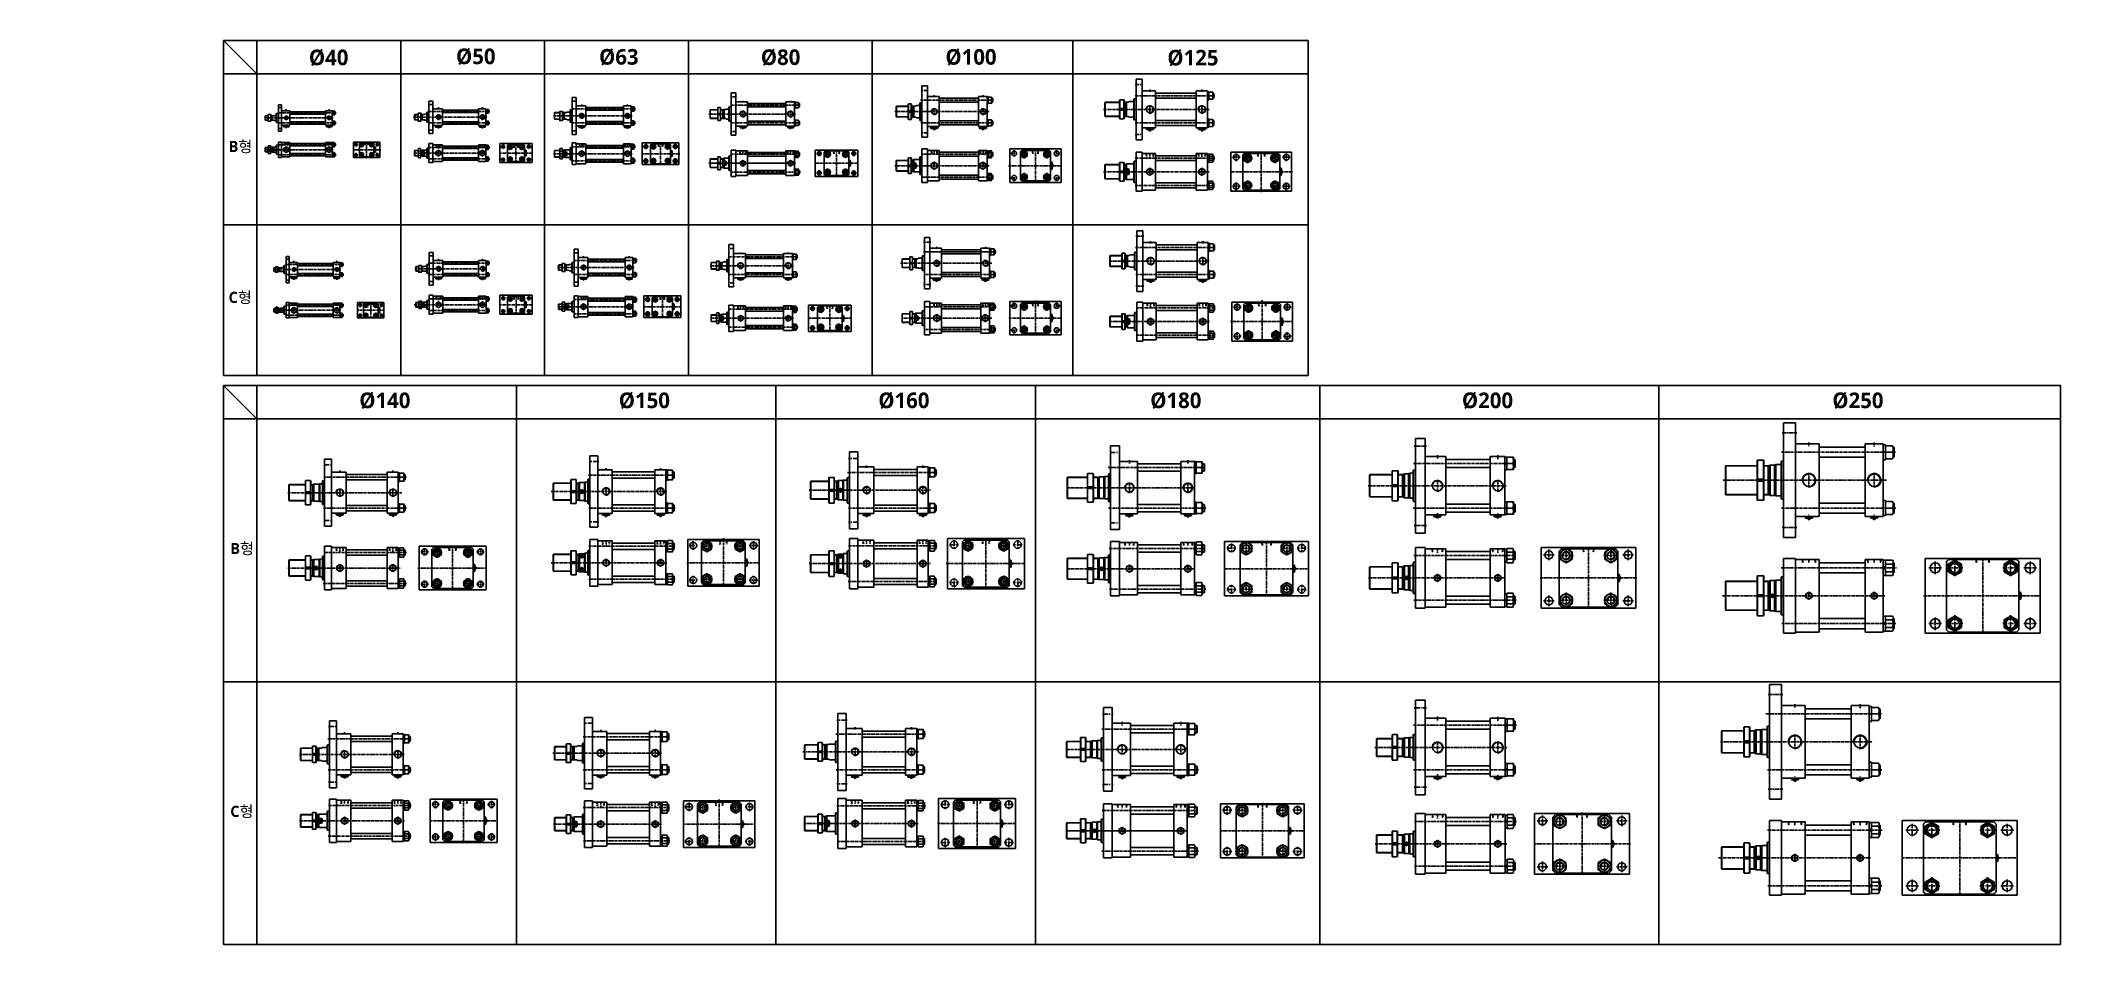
# Model space of a CAD drawing. Extents: x -819 to 8226, y 0 to 4052.
import ezdxf

# ---------------------------------------------------------------- set-up
doc = ezdxf.new("R2010")
doc.units = 0
doc.header["$LTSCALE"] = 10
doc.header["$MEASUREMENT"] = 0
for name, pattern in [('CENTER', [2, 1.25, -0.25, 0.25, -0.25]), ('CENTERX2', [4, 2.5, -0.5, 0.5, -0.5]), ('HIDDEN', [0.375, 0.25, -0.125])]:
    doc.linetypes.add(name, pattern=pattern)
doc.layers.get('0').update_dxf_attribs({"linetype": 'CONTINUOUS'})
doc.layers.get('DEFPOINTS').update_dxf_attribs({"linetype": 'CONTINUOUS'})
for name, color, linetype in [('CEN', 1, 'CENTERX2'), ('CENTER', 1, 'CENTER'), ('DIM', 2, 'CONTINUOUS'), ('Line', 7, 'CONTINUOUS'), ('ML', 7, 'CONTINUOUS'), ('THIN', 3, 'CONTINUOUS'), ('외형선', 3, 'CONTINUOUS'), ('중심선', 1, 'CENTER')]:
    doc.layers.add(name, color=color, linetype=linetype)
doc.styles.add('GHS', font='romans', dxfattribs={"bigfont": 'ghs'})
doc.styles.add('문자', font='romans.shx')

msp = doc.modelspace()

# ---------------------------------------------------------------- texts
at = {"attachment_point": 1, "style": '문자'}
for s, width, gutter_width, heights, insert, char_height in [('{\\fMalgun Gothic|b1|i0|c129|p50;%%C40}', 124.533, 16, [-75.6], (382.9, 4011), 70), ('{\\fMalgun Gothic|b1|i0|c129|p50;%%C50}', 124.533, 16, [-75.6], (1041.8, 4015.8), 70), ('{\\fMalgun Gothic|b1|i0|c129|p50;%%C63}', 124.533, 16, [-75.6], (1682.2, 4013.6), 70), ('{\\fMalgun Gothic|b1|i0|c129|p50;%%C80}', 124.533, 16, [-75.6], (2406.4, 4012), 70), ('{\\fMalgun Gothic|b1|i0|c129|p50;%%C100}', 124.533, 16, [-75.6], (3233, 4013.4), 70), ('{\\fMalgun Gothic|b1|i0|c129|p50;%%C125}', 124.533, 16, [-75.6], (4226.6, 4009.9), 70), ('{\\fMalgun Gothic|b1|i0|c129|p50;B형}', 655.383, 160, [-66.4], (23.2, 3601.7), 50), ('{\\fMalgun Gothic|b1|i0|c129|p50;C형}', 655.383, 160, [-66.4], (23.2, 2925.6), 50), ('{\\fMalgun Gothic|b1|i0|c129|p50;%%C140}', 124.533, 16, [-75.6], (608.5, 2474.3), 70), ('{\\fMalgun Gothic|b1|i0|c129|p50;%%C150}', 124.533, 16, [-75.6], (1770.5, 2474.3), 70), ('{\\fMalgun Gothic|b1|i0|c129|p50;%%C160}', 124.533, 16, [-75.6], (2932.4, 2474.3), 70), ('{\\fMalgun Gothic|b1|i0|c129|p50;%%C180}', 124.533, 16, [-75.6], (4150, 2474.3), 70), ('{\\fMalgun Gothic|b1|i0|c129|p50;%%C200}', 124.533, 16, [-75.6], (5545.5, 2474.3), 70), ('{\\fMalgun Gothic|b1|i0|c129|p50;%%C250}', 124.533, 16, [-75.6], (7204, 2474.3), 70), ('{\\fMalgun Gothic|b1|i0|c129|p50;B형}', 655.383, 160, [-66.4], (30.7, 1800.1), 50), ('{\\fMalgun Gothic|b1|i0|c129|p50;C형}', 655.383, 160, [-66.4], (30.7, 622.2), 50)]:
    msp.add_mtext_dynamic_manual_height_columns(s, width=width, gutter_width=gutter_width, heights=heights, dxfattribs=dict(at, insert=insert, char_height=char_height))
at = {"layer": 'ML', "color": 2, "insert": (-819.3, 74.1), "char_height": 3, "attachment_point": 7, "style": 'GHS'}
msp.add_mtext('\\A1;', dxfattribs=at)

# ---------------------------------------------------------------- linework, layer by layer
for p, q in [((4857.5, 4052.4), (0, 4052.4)), ((0, 4052.4), (0, 2550.2)), ((0, 4051.9), (150, 3902.4)), ((150, 2550.2), (150, 4052.4)), ((794, 2550.2), (794, 4052.4)), ((1438, 4052.4), (1438, 2550.2)), ((2082, 4052.4), (2082, 3501)), ((2904.2, 2550.2), (2904.2, 4052.4)), ((3803.6, 4052.4), (3803.6, 2550.2)), ((4857.5, 4052.4), (4857.5, 2550.2)), ((793.5, 3902.4), (0, 3902.4)), ((793.5, 3902.4), (1438, 3902.3)), ((1438, 3902.3), (2082, 3902.3)), ((2082, 3902.3), (2082, 2550.2)), ((2904.2, 3902.3), (2082, 3902.3)), ((2904.2, 3902.3), (3803.6, 3902.3)), ((3803.6, 3902.3), (4857.5, 3902.3)), ((278.6, 3662.3), (279.1, 3661.8)), ((278.6, 3662.3), (284.6, 3662.3)), ((279.1, 3661.8), (284.1, 3661.8)), ((284.6, 3662.3), (284.1, 3661.8)), ((470.6, 3662.3), (471.1, 3661.8)), ((470.6, 3662.3), (476.6, 3662.3)), ((471.1, 3661.8), (476.1, 3661.8)), ((476.6, 3662.3), (476.1, 3661.8)), ((959.5, 3660.3), (960, 3659.8)), ((959.5, 3660.3), (965.5, 3660.3)), ((960, 3659.8), (965, 3659.8)), ((965.5, 3660.3), (965, 3659.8)), ((1156.5, 3660.3), (1157, 3659.8)), ((1156.5, 3660.3), (1162.5, 3660.3)), ((1157, 3659.8), (1162, 3659.8)), ((1162.5, 3660.3), (1162, 3659.8)), ((1601.2, 3658.8), (1601.7, 3658.3)), ((1601.2, 3658.8), (1607.2, 3658.8)), ((1601.7, 3658.3), (1606.7, 3658.3)), ((1607.2, 3658.8), (1606.7, 3658.3)), ((1806.2, 3658.8), (1806.7, 3658.3)), ((1806.2, 3658.8), (1812.2, 3658.8)), ((1806.7, 3658.3), (1811.7, 3658.3)), ((1812.2, 3658.8), (1811.7, 3658.3)), ((2322.8, 3657.3), (2323.3, 3656.8)), ((2322.8, 3657.3), (2328.8, 3657.3)), ((2323.3, 3656.8), (2328.3, 3656.8)), ((2328.8, 3657.3), (2328.3, 3656.8)), ((2536.3, 3657.3), (2536.8, 3656.8)), ((2536.3, 3657.3), (2542.3, 3657.3)), ((2536.8, 3656.8), (2541.8, 3656.8)), ((2542.3, 3657.3), (2541.8, 3656.8)), ((683.8, 3559.3), (683.8, 3565.3)), ((683.8, 3565.3), (684.3, 3564.8)), ((683.8, 3559.3), (684.3, 3559.8)), ((684.3, 3559.8), (684.3, 3564.8)), ((1357.8, 3544), (1357.8, 3550)), ((1357.8, 3550), (1358.3, 3549.5)), ((1357.8, 3544), (1358.3, 3544.5)), ((1358.3, 3544.5), (1358.3, 3549.5)), ((2012.2, 3541.4), (2012.2, 3547.4)), ((2012.2, 3547.4), (2012.7, 3546.9)), ((2012.2, 3541.4), (2012.7, 3541.9)), ((2012.7, 3541.9), (2012.7, 3546.9)), ((2810.2, 3498.9), (2810.2, 3504.9)), ((2810.2, 3504.9), (2810.7, 3504.4)), ((2810.2, 3498.9), (2810.7, 3499.4)), ((2810.7, 3499.4), (2810.7, 3504.4)), ((4857.5, 3226.3), (0, 3226.3)), ((312.9, 2982.7), (313.4, 2982.2)), ((312.9, 2982.7), (318.9, 2982.7)), ((313.4, 2982.2), (318.4, 2982.2)), ((318.9, 2982.7), (318.4, 2982.2)), ((504.9, 2982.7), (505.4, 2982.2)), ((504.9, 2982.7), (510.9, 2982.7)), ((505.4, 2982.2), (510.4, 2982.2)), ((510.9, 2982.7), (510.4, 2982.2)), ((960.2, 2980.7), (960.7, 2980.2)), ((960.2, 2980.7), (966.2, 2980.7)), ((960.7, 2980.2), (965.7, 2980.2)), ((966.2, 2980.7), (965.7, 2980.2)), ((1157.2, 2980.7), (1157.7, 2980.2)), ((1157.2, 2980.7), (1163.2, 2980.7)), ((1157.7, 2980.2), (1162.7, 2980.2)), ((1163.2, 2980.7), (1162.7, 2980.2)), ((1609.5, 2979.2), (1610, 2978.7)), ((1609.5, 2979.2), (1615.5, 2979.2)), ((1610, 2978.7), (1615, 2978.7)), ((1615.5, 2979.2), (1615, 2978.7)), ((1814.5, 2979.2), (1815, 2978.7)), ((1814.5, 2979.2), (1820.5, 2979.2)), ((1815, 2978.7), (1820, 2978.7)), ((1820.5, 2979.2), (1820, 2978.7)), ((2312.7, 2977.7), (2313.2, 2977.2)), ((2312.7, 2977.7), (2318.7, 2977.7)), ((2313.2, 2977.2), (2318.2, 2977.2)), ((2318.7, 2977.7), (2318.2, 2977.2)), ((2526.2, 2977.7), (2526.7, 2977.2)), ((2526.2, 2977.7), (2532.2, 2977.7)), ((2526.7, 2977.2), (2531.7, 2977.2)), ((2532.2, 2977.7), (2531.7, 2977.2)), ((702.5, 2839.9), (702.5, 2845.9)), ((702.5, 2845.9), (703, 2845.4)), ((702.5, 2839.9), (703, 2840.4)), ((703, 2840.4), (703, 2845.4)), ((1358.5, 2864.4), (1358.5, 2870.4)), ((1358.5, 2870.4), (1359, 2869.9)), ((1358.5, 2864.4), (1359, 2864.9)), ((1359, 2864.9), (1359, 2869.9)), ((2020.4, 2855.9), (2020.4, 2861.9)), ((2020.4, 2861.9), (2020.9, 2861.4)), ((2020.4, 2855.9), (2020.9, 2856.4)), ((2020.9, 2856.4), (2020.9, 2861.4)), ((2780.2, 2804.3), (2780.2, 2810.3)), ((2780.2, 2810.3), (2780.7, 2809.8)), ((2780.2, 2804.3), (2780.7, 2804.8)), ((2780.7, 2804.8), (2780.7, 2809.8)), ((4857.5, 2550.2), (0, 2550.2)), ((8226, 2505.7), (0, 2505.7)), ((0, 2505.7), (0, 0)), ((150, 2355.7), (0, 2505.7)), ((150, 2505.7), (150, 0)), ((1312, 0), (1312, 2505.7)), ((2473.9, 0), (2473.9, 2505.7)), ((3635.9, 0), (3635.9, 2505.7)), ((4909.1, 0), (4909.1, 2505.7)), ((6426.9, 0), (6426.9, 2505.7)), ((8226, 0), (8226, 2505.7)), ((8226, 2355.7), (0, 2355.7)), ((8226, 1177.9), (0, 1177.9)), ((8226, 0), (0, 0))]:
    msp.add_line(p, q)
at = {"color": 7, "linetype": 'Continuous'}
for p, q in [((268.9, 3665.8), (268.9, 3670.2)), ((268.9, 3670.2), (281.6, 3670.2)), ((269.6, 3672.2), (293.6, 3672.2)), ((269.6, 3670.2), (269.6, 3672.2)), ((272.1, 3664.8), (291.2, 3664.8)), ((275.3, 3665.8), (275.3, 3670.2)), ((278.6, 3662.3), (278.6, 3664.8)), ((281.6, 3670.2), (294.3, 3670.2)), ((284.6, 3662.3), (284.6, 3664.8)), ((288, 3665.8), (288, 3670.2)), ((293.6, 3670.2), (293.6, 3672.2)), ((294.3, 3665.8), (294.3, 3670.2)), ((460.9, 3665.8), (460.9, 3670.2)), ((460.9, 3670.2), (473.6, 3670.2)), ((461.6, 3672.2), (485.6, 3672.2)), ((461.6, 3670.2), (461.6, 3672.2)), ((464.1, 3664.8), (483.2, 3664.8)), ((467.3, 3665.8), (467.3, 3670.2)), ((470.6, 3662.3), (470.6, 3664.8)), ((473.6, 3670.2), (486.3, 3670.2)), ((476.6, 3662.3), (476.6, 3664.8)), ((480, 3665.8), (480, 3670.2)), ((485.6, 3670.2), (485.6, 3672.2)), ((486.3, 3665.8), (486.3, 3670.2)), ((949.8, 3663.8), (949.8, 3668.2)), ((949.8, 3668.2), (962.5, 3668.2)), ((950.5, 3670.2), (974.5, 3670.2)), ((950.5, 3668.2), (950.5, 3670.2)), ((953, 3662.8), (972, 3662.8)), ((956.1, 3663.8), (956.1, 3668.2)), ((959.5, 3660.3), (959.5, 3662.8)), ((962.5, 3668.2), (975.2, 3668.2)), ((965.5, 3660.3), (965.5, 3662.8)), ((968.8, 3663.8), (968.8, 3668.2)), ((974.5, 3668.2), (974.5, 3670.2)), ((975.2, 3663.8), (975.2, 3668.2)), ((1146.8, 3663.8), (1146.8, 3668.2)), ((1146.8, 3668.2), (1159.5, 3668.2)), ((1147.5, 3670.2), (1171.5, 3670.2)), ((1147.5, 3668.2), (1147.5, 3670.2)), ((1150, 3662.8), (1169, 3662.8)), ((1153.1, 3663.8), (1153.1, 3668.2)), ((1156.5, 3660.3), (1156.5, 3662.8)), ((1159.5, 3668.2), (1172.2, 3668.2)), ((1162.5, 3660.3), (1162.5, 3662.8)), ((1165.8, 3663.8), (1165.8, 3668.2)), ((1171.5, 3668.2), (1171.5, 3670.2)), ((1172.2, 3663.8), (1172.2, 3668.2)), ((1591.5, 3662.3), (1591.5, 3666.7)), ((1591.5, 3666.7), (1604.2, 3666.7)), ((1592.2, 3668.7), (1616.2, 3668.7)), ((1592.2, 3666.7), (1592.2, 3668.7)), ((1594.7, 3661.3), (1613.7, 3661.3)), ((1597.8, 3662.3), (1597.8, 3666.7)), ((1601.2, 3658.8), (1601.2, 3661.3)), ((1604.2, 3666.7), (1616.9, 3666.7)), ((1607.2, 3658.8), (1607.2, 3661.3)), ((1610.5, 3662.3), (1610.5, 3666.7)), ((1616.2, 3666.7), (1616.2, 3668.7)), ((1616.9, 3662.3), (1616.9, 3666.7)), ((1796.5, 3662.3), (1796.5, 3666.7)), ((1796.5, 3666.7), (1809.2, 3666.7)), ((1797.2, 3668.7), (1821.2, 3668.7)), ((1797.2, 3666.7), (1797.2, 3668.7)), ((1799.7, 3661.3), (1818.7, 3661.3)), ((1802.8, 3662.3), (1802.8, 3666.7)), ((1806.2, 3658.8), (1806.2, 3661.3)), ((1809.2, 3666.7), (1821.9, 3666.7)), ((1812.2, 3658.8), (1812.2, 3661.3)), ((1815.5, 3662.3), (1815.5, 3666.7)), ((1821.2, 3666.7), (1821.2, 3668.7)), ((1821.9, 3662.3), (1821.9, 3666.7)), ((2313.1, 3660.8), (2313.1, 3665.2)), ((2313.1, 3665.2), (2325.8, 3665.2)), ((2313.8, 3667.2), (2337.8, 3667.2)), ((2313.8, 3665.2), (2313.8, 3667.2)), ((2316.3, 3659.8), (2335.4, 3659.8)), ((2319.5, 3660.8), (2319.5, 3665.2)), ((2322.8, 3657.3), (2322.8, 3659.8)), ((2325.8, 3665.2), (2338.5, 3665.2)), ((2328.8, 3657.3), (2328.8, 3659.8)), ((2332.2, 3660.8), (2332.2, 3665.2)), ((2337.8, 3665.2), (2337.8, 3667.2)), ((2338.5, 3660.8), (2338.5, 3665.2)), ((2526.6, 3660.8), (2526.6, 3665.2)), ((2526.6, 3665.2), (2539.3, 3665.2)), ((2527.3, 3667.2), (2551.3, 3667.2)), ((2527.3, 3665.2), (2527.3, 3667.2)), ((2529.8, 3659.8), (2548.9, 3659.8)), ((2533, 3660.8), (2533, 3665.2)), ((2536.3, 3657.3), (2536.3, 3659.8)), ((2539.3, 3665.2), (2552, 3665.2)), ((2542.3, 3657.3), (2542.3, 3659.8)), ((2545.7, 3660.8), (2545.7, 3665.2)), ((2551.3, 3665.2), (2551.3, 3667.2)), ((2552, 3660.8), (2552, 3665.2)), ((3167.3, 3658.7), (3167.3, 3663.7)), ((3167.3, 3663.7), (3173.6, 3663.7)), ((3168.3, 3663.7), (3168.3, 3665.7)), ((3168.3, 3665.7), (3197.5, 3665.7)), ((3170.5, 3657.7), (3195.3, 3657.7)), ((3173.6, 3663.7), (3198.5, 3663.7)), ((3175.1, 3658.7), (3175.1, 3663.7)), ((3178.9, 3657.9), (3178.9, 3657.9)), ((3178.9, 3653.2), (3178.9, 3657.7)), ((3178.9, 3653.2), (3179.4, 3652.7)), ((3186.9, 3653.2), (3178.9, 3653.2)), ((3179.4, 3652.7), (3186.4, 3652.7)), ((3186.9, 3653.2), (3186.4, 3652.7)), ((3186.9, 3653.2), (3186.9, 3657.7)), ((3190.7, 3658.7), (3190.7, 3663.7)), ((3197.5, 3663.7), (3197.5, 3665.7)), ((3198.5, 3658.7), (3198.5, 3663.7)), ((3385.8, 3658.7), (3385.8, 3663.7)), ((3385.8, 3663.7), (3392.1, 3663.7)), ((3386.8, 3663.7), (3386.8, 3665.7)), ((3386.8, 3665.7), (3416, 3665.7)), ((3389, 3657.7), (3413.8, 3657.7)), ((3392.1, 3663.7), (3417, 3663.7)), ((3393.6, 3658.7), (3393.6, 3663.7)), ((3397.4, 3657.9), (3397.4, 3657.9)), ((3397.4, 3653.2), (3397.4, 3657.7)), ((3397.4, 3653.2), (3397.9, 3652.7)), ((3405.4, 3653.2), (3397.4, 3653.2)), ((3397.9, 3652.7), (3404.9, 3652.7)), ((3405.4, 3653.2), (3404.9, 3652.7)), ((3405.4, 3653.2), (3405.4, 3657.7)), ((3409.2, 3658.7), (3409.2, 3663.7)), ((3416, 3663.7), (3416, 3665.7)), ((3417, 3658.7), (3417, 3663.7)), ((4132.7, 3653.7), (4132.7, 3658.7)), ((4132.7, 3658.7), (4139, 3658.7)), ((4133.7, 3658.7), (4133.7, 3660.7)), ((4133.7, 3660.7), (4162.9, 3660.7)), ((4135.9, 3652.7), (4160.7, 3652.7)), ((4139, 3658.7), (4163.9, 3658.7)), ((4140.5, 3653.7), (4140.5, 3658.7)), ((4144.3, 3652.9), (4144.3, 3652.9)), ((4144.3, 3648.2), (4144.3, 3652.7)), ((4144.3, 3648.2), (4144.8, 3647.7)), ((4152.3, 3648.2), (4144.3, 3648.2)), ((4144.8, 3647.7), (4151.8, 3647.7)), ((4152.3, 3648.2), (4151.8, 3647.7)), ((4152.3, 3648.2), (4152.3, 3652.7)), ((4156.1, 3653.7), (4156.1, 3658.7)), ((4162.9, 3658.7), (4162.9, 3660.7)), ((4163.9, 3653.7), (4163.9, 3658.7)), ((4365.7, 3653.7), (4365.7, 3658.7)), ((4365.7, 3658.7), (4372, 3658.7)), ((4366.7, 3658.7), (4366.7, 3660.7)), ((4366.7, 3660.7), (4395.9, 3660.7)), ((4368.9, 3652.7), (4393.7, 3652.7)), ((4372, 3658.7), (4396.9, 3658.7)), ((4373.5, 3653.7), (4373.5, 3658.7)), ((4377.3, 3652.9), (4377.3, 3652.9)), ((4377.3, 3648.2), (4377.3, 3652.7)), ((4377.3, 3648.2), (4377.8, 3647.7)), ((4385.3, 3648.2), (4377.3, 3648.2)), ((4377.8, 3647.7), (4384.8, 3647.7)), ((4385.3, 3648.2), (4384.8, 3647.7)), ((4385.3, 3648.2), (4385.3, 3652.7)), ((4389.1, 3653.7), (4389.1, 3658.7)), ((4395.9, 3658.7), (4395.9, 3660.7)), ((4396.9, 3653.7), (4396.9, 3658.7)), ((673.9, 3550.3), (673.9, 3574.3)), ((675.9, 3574.3), (673.9, 3574.3)), ((675.9, 3550.3), (673.9, 3550.3)), ((680.3, 3575), (675.9, 3575)), ((675.9, 3562.3), (675.9, 3575)), ((680.3, 3568.6), (675.9, 3568.6)), ((675.9, 3549.6), (675.9, 3562.3)), ((680.3, 3555.9), (675.9, 3555.9)), ((680.3, 3549.6), (675.9, 3549.6)), ((681.3, 3552.8), (681.3, 3571.8)), ((683.8, 3565.3), (681.3, 3565.3)), ((683.8, 3559.3), (681.3, 3559.3)), ((1347.9, 3535), (1347.9, 3559)), ((1349.9, 3559), (1347.9, 3559)), ((1349.9, 3535), (1347.9, 3535)), ((1354.3, 3559.7), (1349.9, 3559.7)), ((1349.9, 3547), (1349.9, 3559.7)), ((1354.3, 3553.3), (1349.9, 3553.3)), ((1349.9, 3534.3), (1349.9, 3547)), ((1354.3, 3540.6), (1349.9, 3540.6)), ((1354.3, 3534.3), (1349.9, 3534.3)), ((1355.3, 3537.4), (1355.3, 3556.5)), ((1357.8, 3550), (1355.3, 3550)), ((1357.8, 3544), (1355.3, 3544)), ((2002.3, 3532.4), (2002.3, 3556.4)), ((2004.3, 3556.4), (2002.3, 3556.4)), ((2004.3, 3532.4), (2002.3, 3532.4)), ((2008.7, 3557.1), (2004.3, 3557.1)), ((2004.3, 3544.4), (2004.3, 3557.1)), ((2008.7, 3550.7), (2004.3, 3550.7)), ((2004.3, 3531.7), (2004.3, 3544.4)), ((2008.7, 3538), (2004.3, 3538)), ((2008.7, 3531.7), (2004.3, 3531.7)), ((2009.7, 3534.8), (2009.7, 3553.9)), ((2012.2, 3547.4), (2009.7, 3547.4)), ((2012.2, 3541.4), (2009.7, 3541.4)), ((2800.3, 3489.9), (2800.3, 3513.9)), ((2802.3, 3513.9), (2800.3, 3513.9)), ((2802.3, 3489.9), (2800.3, 3489.9)), ((2806.7, 3514.6), (2802.3, 3514.6)), ((2802.3, 3501.9), (2802.3, 3514.6)), ((2806.7, 3508.2), (2802.3, 3508.2)), ((2802.3, 3489.2), (2802.3, 3501.9)), ((2806.7, 3495.5), (2802.3, 3495.5)), ((2806.7, 3489.2), (2802.3, 3489.2)), ((2807.7, 3492.4), (2807.7, 3511.4)), ((2810.2, 3504.9), (2807.7, 3504.9)), ((2810.2, 3498.9), (2807.7, 3498.9)), ((3703.3, 3476.2), (3703.3, 3505.4)), ((3705.3, 3505.4), (3703.3, 3505.4)), ((3705.3, 3476.2), (3703.3, 3476.2)), ((3710.3, 3506.4), (3705.3, 3506.4)), ((3705.3, 3481.5), (3705.3, 3506.4)), ((3710.3, 3498.6), (3705.3, 3498.6)), ((3710.3, 3483), (3705.3, 3483)), ((3705.3, 3475.2), (3705.3, 3481.5)), ((3710.3, 3475.2), (3705.3, 3475.2)), ((3711, 3486.8), (3711, 3486.8)), ((3711.3, 3478.4), (3711.3, 3503.2)), ((3715.8, 3494.8), (3711.3, 3494.8)), ((3715.8, 3486.8), (3711.3, 3486.8)), ((3715.8, 3494.8), (3716.3, 3494.3)), ((3715.8, 3494.8), (3715.8, 3486.8)), ((3715.8, 3486.8), (3716.3, 3487.3)), ((3716.3, 3487.3), (3716.3, 3494.3)), ((4729.6, 3449), (4729.6, 3478.1)), ((4731.6, 3478.1), (4729.6, 3478.1)), ((4731.6, 3449), (4729.6, 3449)), ((4736.6, 3479.1), (4731.6, 3479.1)), ((4731.6, 3454.3), (4731.6, 3479.1)), ((4736.6, 3471.3), (4731.6, 3471.3)), ((4736.6, 3455.8), (4731.6, 3455.8)), ((4731.6, 3448), (4731.6, 3454.3)), ((4736.6, 3448), (4731.6, 3448)), ((4737.4, 3459.5), (4737.4, 3459.5)), ((4737.6, 3451.1), (4737.6, 3476)), ((4742.1, 3467.5), (4737.6, 3467.5)), ((4742.1, 3459.5), (4737.6, 3459.5)), ((4742.1, 3467.5), (4742.6, 3467)), ((4742.1, 3467.5), (4742.1, 3459.5)), ((4742.1, 3459.5), (4742.6, 3460)), ((4742.6, 3460), (4742.6, 3467)), ((303.2, 2986.2), (303.2, 2990.6)), ((303.2, 2990.6), (315.9, 2990.6)), ((303.9, 2992.6), (327.9, 2992.6)), ((303.9, 2990.6), (303.9, 2992.6)), ((306.4, 2985.2), (325.4, 2985.2)), ((309.6, 2986.2), (309.6, 2990.6)), ((312.9, 2982.7), (312.9, 2985.2)), ((315.9, 2990.6), (328.6, 2990.6)), ((318.9, 2982.7), (318.9, 2985.2)), ((322.3, 2986.2), (322.3, 2990.6)), ((327.9, 2990.6), (327.9, 2992.6)), ((328.6, 2986.2), (328.6, 2990.6)), ((495.2, 2986.2), (495.2, 2990.6)), ((495.2, 2990.6), (507.9, 2990.6)), ((495.9, 2992.6), (519.9, 2992.6)), ((495.9, 2990.6), (495.9, 2992.6)), ((498.4, 2985.2), (517.4, 2985.2)), ((501.6, 2986.2), (501.6, 2990.6)), ((504.9, 2982.7), (504.9, 2985.2)), ((507.9, 2990.6), (520.6, 2990.6)), ((510.9, 2982.7), (510.9, 2985.2)), ((514.3, 2986.2), (514.3, 2990.6)), ((519.9, 2990.6), (519.9, 2992.6)), ((520.6, 2986.2), (520.6, 2990.6)), ((950.5, 2984.2), (950.5, 2988.6)), ((950.5, 2988.6), (963.2, 2988.6)), ((951.2, 2990.6), (975.2, 2990.6)), ((951.2, 2988.6), (951.2, 2990.6)), ((956.9, 2984.2), (956.9, 2988.6)), ((963.2, 2988.6), (975.9, 2988.6)), ((969.6, 2984.2), (969.6, 2988.6)), ((975.2, 2988.6), (975.2, 2990.6)), ((975.9, 2984.2), (975.9, 2988.6)), ((1147.5, 2984.2), (1147.5, 2988.6)), ((1147.5, 2988.6), (1160.2, 2988.6)), ((1148.2, 2990.6), (1172.2, 2990.6)), ((1148.2, 2988.6), (1148.2, 2990.6)), ((1153.9, 2984.2), (1153.9, 2988.6)), ((1160.2, 2988.6), (1172.9, 2988.6)), ((1166.6, 2984.2), (1166.6, 2988.6)), ((1172.2, 2988.6), (1172.2, 2990.6)), ((1172.9, 2984.2), (1172.9, 2988.6)), ((1599.8, 2982.7), (1599.8, 2987.1)), ((1599.8, 2987.1), (1612.5, 2987.1)), ((1600.5, 2989.1), (1624.5, 2989.1)), ((1600.5, 2987.1), (1600.5, 2989.1)), ((1606.2, 2982.7), (1606.2, 2987.1)), ((1612.5, 2987.1), (1625.2, 2987.1)), ((1618.9, 2982.7), (1618.9, 2987.1)), ((1624.5, 2987.1), (1624.5, 2989.1)), ((1625.2, 2982.7), (1625.2, 2987.1)), ((1804.8, 2982.7), (1804.8, 2987.1)), ((1804.8, 2987.1), (1817.5, 2987.1)), ((1805.5, 2989.1), (1829.5, 2989.1)), ((1805.5, 2987.1), (1805.5, 2989.1)), ((1811.2, 2982.7), (1811.2, 2987.1)), ((1817.5, 2987.1), (1830.2, 2987.1)), ((1823.9, 2982.7), (1823.9, 2987.1)), ((1829.5, 2987.1), (1829.5, 2989.1)), ((1830.2, 2982.7), (1830.2, 2987.1)), ((2303, 2981.2), (2303, 2985.6)), ((2303, 2985.6), (2315.7, 2985.6)), ((2303.7, 2987.6), (2327.7, 2987.6)), ((2303.7, 2985.6), (2303.7, 2987.6)), ((2309.4, 2981.2), (2309.4, 2985.6)), ((2315.7, 2985.6), (2328.4, 2985.6)), ((2322.1, 2981.2), (2322.1, 2985.6)), ((2327.7, 2985.6), (2327.7, 2987.6)), ((2328.4, 2981.2), (2328.4, 2985.6)), ((2516.5, 2981.2), (2516.5, 2985.6)), ((2516.5, 2985.6), (2529.2, 2985.6)), ((2517.2, 2987.6), (2541.2, 2987.6)), ((2517.2, 2985.6), (2517.2, 2987.6)), ((2522.9, 2981.2), (2522.9, 2985.6)), ((2529.2, 2985.6), (2541.9, 2985.6)), ((2535.6, 2981.2), (2535.6, 2985.6)), ((2541.2, 2985.6), (2541.2, 2987.6)), ((2541.9, 2981.2), (2541.9, 2985.6)), ((3179.3, 2984.1), (3179.3, 2986.1)), ((3179.3, 2986.1), (3208.4, 2986.1)), ((3208.4, 2984.1), (3208.4, 2986.1)), ((3397.8, 2984.1), (3397.8, 2986.1)), ((3397.8, 2986.1), (3426.9, 2986.1)), ((3426.9, 2984.1), (3426.9, 2986.1)), ((953.7, 2983.2), (972.8, 2983.2)), ((960.2, 2980.7), (960.2, 2983.2)), ((966.2, 2980.7), (966.2, 2983.2)), ((1150.7, 2983.2), (1169.8, 2983.2)), ((1157.2, 2980.7), (1157.2, 2983.2)), ((1163.2, 2980.7), (1163.2, 2983.2)), ((1603, 2981.7), (1622.1, 2981.7)), ((1609.5, 2979.2), (1609.5, 2981.7)), ((1615.5, 2979.2), (1615.5, 2981.7)), ((1808, 2981.7), (1827.1, 2981.7)), ((1814.5, 2979.2), (1814.5, 2981.7)), ((1820.5, 2979.2), (1820.5, 2981.7)), ((2306.2, 2980.2), (2325.2, 2980.2)), ((2312.7, 2977.7), (2312.7, 2980.2)), ((2318.7, 2977.7), (2318.7, 2980.2)), ((2519.7, 2980.2), (2538.7, 2980.2)), ((2526.2, 2977.7), (2526.2, 2980.2)), ((2532.2, 2977.7), (2532.2, 2980.2)), ((3178.3, 2979.1), (3178.3, 2984.1)), ((3178.3, 2984.1), (3184.6, 2984.1)), ((3181.4, 2978.1), (3206.3, 2978.1)), ((3184.6, 2984.1), (3209.4, 2984.1)), ((3186.1, 2979.1), (3186.1, 2984.1)), ((3189.9, 2978.3), (3189.9, 2978.3)), ((3189.9, 2973.6), (3189.9, 2978.1)), ((3189.9, 2973.6), (3190.4, 2973.1)), ((3197.9, 2973.6), (3189.9, 2973.6)), ((3190.4, 2973.1), (3197.4, 2973.1)), ((3197.9, 2973.6), (3197.4, 2973.1)), ((3197.9, 2973.6), (3197.9, 2978.1)), ((3201.7, 2979.1), (3201.7, 2984.1)), ((3209.4, 2979.1), (3209.4, 2984.1)), ((3396.8, 2979.1), (3396.8, 2984.1)), ((3396.8, 2984.1), (3403.1, 2984.1)), ((3399.9, 2978.1), (3424.8, 2978.1)), ((3403.1, 2984.1), (3427.9, 2984.1)), ((3404.6, 2979.1), (3404.6, 2984.1)), ((3408.4, 2978.3), (3408.4, 2978.3)), ((3408.4, 2973.6), (3408.4, 2978.1)), ((3408.4, 2973.6), (3408.9, 2973.1)), ((3416.4, 2973.6), (3408.4, 2973.6)), ((3408.9, 2973.1), (3415.9, 2973.1)), ((3416.4, 2973.6), (3415.9, 2973.1)), ((3416.4, 2973.6), (3416.4, 2978.1)), ((3420.2, 2979.1), (3420.2, 2984.1)), ((3427.9, 2979.1), (3427.9, 2984.1)), ((4136.1, 2974.1), (4136.1, 2979.1)), ((4136.1, 2979.1), (4142.5, 2979.1)), ((4137.1, 2979.1), (4137.1, 2981.1)), ((4137.1, 2981.1), (4166.3, 2981.1)), ((4139.3, 2973.1), (4164.1, 2973.1)), ((4142.5, 2979.1), (4167.3, 2979.1)), ((4143.9, 2974.1), (4143.9, 2979.1)), ((4147.7, 2973.3), (4147.7, 2973.3)), ((4147.7, 2968.6), (4147.7, 2973.1)), ((4147.7, 2968.6), (4148.2, 2968.1)), ((4155.7, 2968.6), (4147.7, 2968.6)), ((4148.2, 2968.1), (4155.2, 2968.1)), ((4155.7, 2968.6), (4155.2, 2968.1)), ((4155.7, 2968.6), (4155.7, 2973.1)), ((4159.5, 2974.1), (4159.5, 2979.1)), ((4166.3, 2979.1), (4166.3, 2981.1)), ((4167.3, 2974.1), (4167.3, 2979.1)), ((4369.1, 2974.1), (4369.1, 2979.1)), ((4369.1, 2979.1), (4375.5, 2979.1)), ((4370.1, 2979.1), (4370.1, 2981.1)), ((4370.1, 2981.1), (4399.3, 2981.1)), ((4372.3, 2973.1), (4397.1, 2973.1)), ((4375.5, 2979.1), (4400.3, 2979.1)), ((4376.9, 2974.1), (4376.9, 2979.1)), ((4380.7, 2973.3), (4380.7, 2973.3)), ((4380.7, 2968.6), (4380.7, 2973.1)), ((4380.7, 2968.6), (4381.2, 2968.1)), ((4388.7, 2968.6), (4380.7, 2968.6)), ((4381.2, 2968.1), (4388.2, 2968.1)), ((4388.7, 2968.6), (4388.2, 2968.1)), ((4388.7, 2968.6), (4388.7, 2973.1)), ((4392.5, 2974.1), (4392.5, 2979.1)), ((4399.3, 2979.1), (4399.3, 2981.1)), ((4400.3, 2974.1), (4400.3, 2979.1)), ((692.6, 2830.9), (692.6, 2854.9)), ((694.6, 2854.9), (692.6, 2854.9)), ((694.6, 2830.9), (692.6, 2830.9)), ((699, 2855.6), (694.6, 2855.6)), ((694.6, 2842.9), (694.6, 2855.6)), ((699, 2849.3), (694.6, 2849.3)), ((694.6, 2830.2), (694.6, 2842.9)), ((699, 2836.6), (694.6, 2836.6)), ((699, 2830.2), (694.6, 2830.2)), ((700, 2833.4), (700, 2852.5)), ((702.5, 2845.9), (700, 2845.9)), ((702.5, 2839.9), (700, 2839.9)), ((1348.6, 2855.4), (1348.6, 2879.4)), ((1350.6, 2879.4), (1348.6, 2879.4)), ((1350.6, 2855.4), (1348.6, 2855.4)), ((1355, 2880.1), (1350.6, 2880.1)), ((1350.6, 2867.4), (1350.6, 2880.1)), ((1355, 2873.7), (1350.6, 2873.7)), ((1350.6, 2854.7), (1350.6, 2867.4)), ((1355, 2861), (1350.6, 2861)), ((1355, 2854.7), (1350.6, 2854.7)), ((1356, 2857.8), (1356, 2876.9)), ((1358.5, 2870.4), (1356, 2870.4)), ((1358.5, 2864.4), (1356, 2864.4)), ((2010.5, 2846.9), (2010.5, 2870.9)), ((2012.5, 2870.9), (2010.5, 2870.9)), ((2012.5, 2846.9), (2010.5, 2846.9)), ((2017, 2871.6), (2012.5, 2871.6)), ((2012.5, 2858.9), (2012.5, 2871.6)), ((2017, 2865.2), (2012.5, 2865.2)), ((2012.5, 2846.2), (2012.5, 2858.9)), ((2017, 2852.5), (2012.5, 2852.5)), ((2017, 2846.2), (2012.5, 2846.2)), ((2017.9, 2849.3), (2017.9, 2868.4)), ((2020.4, 2861.9), (2017.9, 2861.9)), ((2020.4, 2855.9), (2017.9, 2855.9)), ((2770.3, 2795.3), (2770.3, 2819.3)), ((2772.3, 2819.3), (2770.3, 2819.3)), ((2776.7, 2820), (2772.3, 2820)), ((2772.3, 2807.3), (2772.3, 2820)), ((2776.7, 2813.6), (2772.3, 2813.6)), ((2772.3, 2794.6), (2772.3, 2807.3)), ((2777.7, 2797.8), (2777.7, 2816.8)), ((2780.2, 2810.3), (2777.7, 2810.3)), ((2780.2, 2804.3), (2777.7, 2804.3)), ((3703.4, 2793.2), (3703.4, 2822.4)), ((3705.4, 2822.4), (3703.4, 2822.4)), ((3710.4, 2823.4), (3705.4, 2823.4)), ((3705.4, 2798.5), (3705.4, 2823.4)), ((3710.4, 2815.6), (3705.4, 2815.6)), ((3711.4, 2795.4), (3711.4, 2820.2)), ((3715.9, 2811.8), (3711.4, 2811.8)), ((3715.9, 2811.8), (3716.4, 2811.3)), ((3715.9, 2811.8), (3715.9, 2803.8)), ((3715.9, 2803.8), (3716.4, 2804.3)), ((3716.4, 2804.3), (3716.4, 2811.3)), ((4733.9, 2777.7), (4733.9, 2806.8)), ((4735.9, 2806.8), (4733.9, 2806.8)), ((4740.9, 2807.8), (4735.9, 2807.8)), ((4735.9, 2783), (4735.9, 2807.8)), ((4741.9, 2779.8), (4741.9, 2804.7)), ((2772.3, 2795.3), (2770.3, 2795.3)), ((2776.7, 2800.9), (2772.3, 2800.9)), ((2776.7, 2794.6), (2772.3, 2794.6)), ((3705.4, 2793.2), (3703.4, 2793.2)), ((3710.4, 2800), (3705.4, 2800)), ((3705.4, 2792.2), (3705.4, 2798.5)), ((3710.4, 2792.2), (3705.4, 2792.2)), ((3711.2, 2803.8), (3711.2, 2803.8)), ((3715.9, 2803.8), (3711.4, 2803.8)), ((4735.9, 2777.7), (4733.9, 2777.7)), ((4740.9, 2800), (4735.9, 2800)), ((4740.9, 2784.5), (4735.9, 2784.5)), ((4735.9, 2776.7), (4735.9, 2783)), ((4740.9, 2776.7), (4735.9, 2776.7)), ((4741.6, 2788.3), (4741.6, 2788.3)), ((4746.4, 2796.3), (4741.9, 2796.3)), ((4746.4, 2788.3), (4741.9, 2788.3)), ((4746.4, 2796.3), (4746.9, 2795.8)), ((4746.4, 2796.3), (4746.4, 2788.3)), ((4746.4, 2788.3), (4746.9, 2788.8)), ((4746.9, 2788.8), (4746.9, 2795.8)), ((505.7, 1925.8), (505.7, 1930.9)), ((505.7, 1930.9), (512.1, 1930.9)), ((506.7, 1930.9), (506.7, 1932.9)), ((506.7, 1932.9), (535.9, 1932.9)), ((508.9, 1924.9), (533.7, 1924.9)), ((512.1, 1930.9), (536.9, 1930.9)), ((513.5, 1925.8), (513.5, 1930.9)), ((517.3, 1925.1), (517.3, 1925.1)), ((517.3, 1920.4), (517.3, 1924.9)), ((517.3, 1920.4), (517.8, 1919.9)), ((525.3, 1920.4), (517.3, 1920.4)), ((517.8, 1919.9), (524.8, 1919.9)), ((525.3, 1920.4), (524.8, 1919.9)), ((525.3, 1920.4), (525.3, 1924.9)), ((529.1, 1925.8), (529.1, 1930.9)), ((535.9, 1930.9), (535.9, 1932.9)), ((536.9, 1925.8), (536.9, 1930.9)), ((743.7, 1925.8), (743.7, 1930.9)), ((743.7, 1930.9), (750.1, 1930.9)), ((744.7, 1930.9), (744.7, 1932.9)), ((744.7, 1932.9), (773.9, 1932.9)), ((746.9, 1924.9), (771.7, 1924.9)), ((750.1, 1930.9), (774.9, 1930.9)), ((751.5, 1925.8), (751.5, 1930.9)), ((755.3, 1925.1), (755.3, 1925.1)), ((755.3, 1920.4), (755.3, 1924.9)), ((755.3, 1920.4), (755.8, 1919.9)), ((763.3, 1920.4), (755.3, 1920.4)), ((755.8, 1919.9), (762.8, 1919.9)), ((763.3, 1920.4), (762.8, 1919.9)), ((763.3, 1920.4), (763.3, 1924.9)), ((767.1, 1925.8), (767.1, 1930.9)), ((773.9, 1930.9), (773.9, 1932.9)), ((774.9, 1925.8), (774.9, 1930.9)), ((1697.7, 1925.3), (1697.7, 1930.4)), ((1697.7, 1930.4), (1704, 1930.4)), ((1698.7, 1930.4), (1698.7, 1932.4)), ((1698.7, 1932.4), (1727.9, 1932.4)), ((1700.9, 1924.4), (1725.7, 1924.4)), ((1704, 1930.4), (1728.9, 1930.4)), ((1705.5, 1925.3), (1705.5, 1930.4)), ((1709.3, 1924.6), (1709.3, 1924.6)), ((1709.3, 1919.9), (1709.3, 1924.4)), ((1709.3, 1919.9), (1709.8, 1919.4)), ((1717.3, 1919.9), (1709.3, 1919.9)), ((1709.8, 1919.4), (1716.8, 1919.4)), ((1717.3, 1919.9), (1716.8, 1919.4)), ((1717.3, 1919.9), (1717.3, 1924.4)), ((1721.1, 1925.3), (1721.1, 1930.4)), ((1727.9, 1930.4), (1727.9, 1932.4)), ((1728.9, 1925.3), (1728.9, 1930.4)), ((1941.7, 1925.3), (1941.7, 1930.4)), ((1941.7, 1930.4), (1948, 1930.4)), ((1942.7, 1930.4), (1942.7, 1932.4)), ((1942.7, 1932.4), (1971.9, 1932.4)), ((1944.9, 1924.4), (1969.7, 1924.4)), ((1948, 1930.4), (1972.9, 1930.4)), ((1949.5, 1925.3), (1949.5, 1930.4)), ((1953.3, 1924.6), (1953.3, 1924.6)), ((1953.3, 1919.9), (1953.3, 1924.4)), ((1953.3, 1919.9), (1953.8, 1919.4)), ((1961.3, 1919.9), (1953.3, 1919.9)), ((1953.8, 1919.4), (1960.8, 1919.4)), ((1961.3, 1919.9), (1960.8, 1919.4)), ((1961.3, 1919.9), (1961.3, 1924.4)), ((1965.1, 1925.3), (1965.1, 1930.4)), ((1971.9, 1930.4), (1971.9, 1932.4)), ((1972.9, 1925.3), (1972.9, 1930.4)), ((2864.6, 1924.3), (2864.6, 1929.4)), ((2864.6, 1929.4), (2870.9, 1929.4)), ((2865.6, 1929.4), (2865.6, 1931.4)), ((2865.6, 1931.4), (2894.8, 1931.4)), ((2867.8, 1923.4), (2892.6, 1923.4)), ((2870.9, 1929.4), (2895.8, 1929.4)), ((2872.4, 1924.3), (2872.4, 1929.4)), ((2876.2, 1923.6), (2876.2, 1923.6)), ((2876.2, 1918.9), (2876.2, 1923.4)), ((2876.2, 1918.9), (2876.7, 1918.4)), ((2884.2, 1918.9), (2876.2, 1918.9)), ((2876.7, 1918.4), (2883.7, 1918.4)), ((2884.2, 1918.9), (2883.7, 1918.4)), ((2884.2, 1918.9), (2884.2, 1923.4)), ((2888, 1924.3), (2888, 1929.4)), ((2894.8, 1929.4), (2894.8, 1931.4)), ((2895.8, 1924.3), (2895.8, 1929.4)), ((3116.6, 1924.3), (3116.6, 1929.4)), ((3116.6, 1929.4), (3122.9, 1929.4)), ((3117.6, 1929.4), (3117.6, 1931.4)), ((3117.6, 1931.4), (3146.8, 1931.4)), ((3119.8, 1923.4), (3144.6, 1923.4)), ((3122.9, 1929.4), (3147.8, 1929.4)), ((3124.4, 1924.3), (3124.4, 1929.4)), ((3128.2, 1923.6), (3128.2, 1923.6)), ((3128.2, 1918.9), (3128.2, 1923.4)), ((3128.2, 1918.9), (3128.7, 1918.4)), ((3136.2, 1918.9), (3128.2, 1918.9)), ((3128.7, 1918.4), (3135.7, 1918.4)), ((3136.2, 1918.9), (3135.7, 1918.4)), ((3136.2, 1918.9), (3136.2, 1923.4)), ((3140, 1924.3), (3140, 1929.4)), ((3146.8, 1929.4), (3146.8, 1931.4)), ((3147.8, 1924.3), (3147.8, 1929.4)), ((4041, 1922.8), (4041, 1927.9)), ((4041, 1927.9), (4047.4, 1927.9)), ((4042, 1927.9), (4042, 1929.9)), ((4042, 1929.9), (4071.2, 1929.9)), ((4044.2, 1921.9), (4069, 1921.9)), ((4047.4, 1927.9), (4072.2, 1927.9)), ((4048.8, 1922.8), (4048.8, 1927.9)), ((4052.6, 1922.1), (4052.6, 1922.1)), ((4052.6, 1917.4), (4052.6, 1921.9)), ((4052.6, 1917.4), (4053.1, 1916.9)), ((4060.6, 1917.4), (4052.6, 1917.4)), ((4053.1, 1916.9), (4060.1, 1916.9)), ((4060.6, 1917.4), (4060.1, 1916.9)), ((4060.6, 1917.4), (4060.6, 1921.9)), ((4064.4, 1922.8), (4064.4, 1927.9)), ((4071.2, 1927.9), (4071.2, 1929.9)), ((4072.2, 1922.8), (4072.2, 1927.9)), ((4303, 1922.8), (4303, 1927.9)), ((4303, 1927.9), (4309.4, 1927.9)), ((4304, 1927.9), (4304, 1929.9)), ((4304, 1929.9), (4333.2, 1929.9)), ((4306.2, 1921.9), (4331, 1921.9)), ((4309.4, 1927.9), (4334.2, 1927.9)), ((4310.8, 1922.8), (4310.8, 1927.9)), ((4314.6, 1922.1), (4314.6, 1922.1)), ((4314.6, 1917.4), (4314.6, 1921.9)), ((4314.6, 1917.4), (4315.1, 1916.9)), ((4322.6, 1917.4), (4314.6, 1917.4)), ((4315.1, 1916.9), (4322.1, 1916.9)), ((4322.6, 1917.4), (4322.1, 1916.9)), ((4322.6, 1917.4), (4322.6, 1921.9)), ((4326.4, 1922.8), (4326.4, 1927.9)), ((4333.2, 1927.9), (4333.2, 1929.9)), ((4334.2, 1922.8), (4334.2, 1927.9)), ((5420.3, 1918.3), (5420.3, 1923.4)), ((5420.3, 1923.4), (5426.7, 1923.4)), ((5421.3, 1923.4), (5421.3, 1925.4)), ((5421.3, 1925.4), (5450.5, 1925.4)), ((5423.5, 1917.4), (5448.3, 1917.4)), ((5426.7, 1923.4), (5451.5, 1923.4)), ((5428.1, 1918.3), (5428.1, 1923.4)), ((5431.9, 1917.6), (5431.9, 1917.6)), ((5431.9, 1912.9), (5431.9, 1917.4)), ((5431.9, 1912.9), (5432.4, 1912.4)), ((5439.9, 1912.9), (5431.9, 1912.9)), ((5432.4, 1912.4), (5439.4, 1912.4)), ((5439.9, 1912.9), (5439.4, 1912.4)), ((5439.9, 1912.9), (5439.9, 1917.4)), ((5443.7, 1918.3), (5443.7, 1923.4)), ((5450.5, 1923.4), (5450.5, 1925.4)), ((5451.5, 1918.3), (5451.5, 1923.4)), ((5690.3, 1918.3), (5690.3, 1923.4)), ((5690.3, 1923.4), (5696.7, 1923.4)), ((5691.3, 1923.4), (5691.3, 1925.4)), ((5691.3, 1925.4), (5720.5, 1925.4)), ((5693.5, 1917.4), (5718.3, 1917.4)), ((5696.7, 1923.4), (5721.5, 1923.4)), ((5698.1, 1918.3), (5698.1, 1923.4)), ((5701.9, 1917.6), (5701.9, 1917.6)), ((5701.9, 1912.9), (5701.9, 1917.4)), ((5701.9, 1912.9), (5702.4, 1912.4)), ((5709.9, 1912.9), (5701.9, 1912.9)), ((5702.4, 1912.4), (5709.4, 1912.4)), ((5709.9, 1912.9), (5709.4, 1912.4)), ((5709.9, 1912.9), (5709.9, 1917.4)), ((5713.7, 1918.3), (5713.7, 1923.4)), ((5720.5, 1923.4), (5720.5, 1925.4)), ((5721.5, 1918.3), (5721.5, 1923.4)), ((7083.7, 1911.8), (7083.7, 1916.9)), ((7083.7, 1916.9), (7090.1, 1916.9)), ((7084.7, 1916.9), (7084.7, 1918.9)), ((7084.7, 1918.9), (7113.9, 1918.9)), ((7086.9, 1910.9), (7111.7, 1910.9)), ((7090.1, 1916.9), (7114.9, 1916.9)), ((7091.5, 1911.8), (7091.5, 1916.9)), ((7095.3, 1911.1), (7095.3, 1911.1)), ((7095.3, 1906.4), (7095.3, 1910.9)), ((7095.3, 1906.4), (7095.8, 1905.9)), ((7103.3, 1906.4), (7095.3, 1906.4)), ((7095.8, 1905.9), (7102.8, 1905.9)), ((7103.3, 1906.4), (7102.8, 1905.9)), ((7103.3, 1906.4), (7103.3, 1910.9)), ((7107.1, 1911.8), (7107.1, 1916.9)), ((7113.9, 1916.9), (7113.9, 1918.9)), ((7114.9, 1911.8), (7114.9, 1916.9)), ((7375.7, 1911.8), (7375.7, 1916.9)), ((7375.7, 1916.9), (7382.1, 1916.9)), ((7376.7, 1916.9), (7376.7, 1918.9)), ((7376.7, 1918.9), (7405.9, 1918.9)), ((7378.9, 1910.9), (7403.7, 1910.9)), ((7382.1, 1916.9), (7406.9, 1916.9)), ((7383.5, 1911.8), (7383.5, 1916.9)), ((7387.3, 1911.1), (7387.3, 1911.1)), ((7387.3, 1906.4), (7387.3, 1910.9)), ((7387.3, 1906.4), (7387.8, 1905.9)), ((7395.3, 1906.4), (7387.3, 1906.4)), ((7387.8, 1905.9), (7394.8, 1905.9)), ((7395.3, 1906.4), (7394.8, 1905.9)), ((7395.3, 1906.4), (7395.3, 1910.9)), ((7399.1, 1911.8), (7399.1, 1916.9)), ((7405.9, 1916.9), (7405.9, 1918.9)), ((7406.9, 1911.8), (7406.9, 1916.9)), ((2336.8, 1696.7), (2336.8, 1725.9)), ((2338.8, 1725.9), (2336.8, 1725.9)), ((2343.8, 1726.9), (2338.8, 1726.9)), ((2338.8, 1702.1), (2338.8, 1726.9)), ((2343.8, 1719.1), (2338.8, 1719.1)), ((2344.8, 1698.9), (2344.8, 1723.7)), ((3519, 1692.8), (3519, 1722)), ((3521, 1722), (3519, 1722)), ((3526.1, 1723), (3521, 1723)), ((3521, 1698.1), (3521, 1723)), ((3527, 1695), (3527, 1719.8)), ((1118.5, 1673.2), (1118.5, 1702.4)), ((1120.5, 1702.4), (1118.5, 1702.4)), ((1120.5, 1673.2), (1118.5, 1673.2)), ((1125.5, 1703.4), (1120.5, 1703.4)), ((1120.5, 1678.6), (1120.5, 1703.4)), ((1125.5, 1695.6), (1120.5, 1695.6)), ((1125.5, 1680), (1120.5, 1680)), ((1120.5, 1672.2), (1120.5, 1678.6)), ((1125.5, 1672.2), (1120.5, 1672.2)), ((1126.3, 1683.8), (1126.3, 1683.8)), ((1126.5, 1675.4), (1126.5, 1700.2)), ((1131, 1691.8), (1126.5, 1691.8)), ((1131, 1683.8), (1126.5, 1683.8)), ((1131, 1691.8), (1131.5, 1691.3)), ((1131, 1691.8), (1131, 1683.8)), ((1131, 1683.8), (1131.5, 1684.3)), ((1131.5, 1684.3), (1131.5, 1691.3)), ((2338.8, 1696.7), (2336.8, 1696.7)), ((2343.8, 1703.5), (2338.8, 1703.5)), ((2338.8, 1695.7), (2338.8, 1702.1)), ((2343.8, 1695.7), (2338.8, 1695.7)), ((2344.5, 1707.3), (2344.5, 1707.3)), ((2349.3, 1715.3), (2344.8, 1715.3)), ((2349.3, 1707.3), (2344.8, 1707.3)), ((2349.3, 1715.3), (2349.8, 1714.8)), ((2349.3, 1715.3), (2349.3, 1707.3)), ((2349.3, 1707.3), (2349.8, 1707.8)), ((2349.8, 1707.8), (2349.8, 1714.8)), ((3521, 1692.8), (3519, 1692.8)), ((3526.1, 1715.2), (3521, 1715.2)), ((3526.1, 1699.6), (3521, 1699.6)), ((3521, 1691.8), (3521, 1698.1)), ((3526.1, 1691.8), (3521, 1691.8)), ((3526.8, 1703.4), (3526.8, 1703.4)), ((3531.5, 1711.4), (3527, 1711.4)), ((3531.5, 1703.4), (3527, 1703.4)), ((3531.5, 1711.4), (3532, 1710.9)), ((3531.5, 1711.4), (3531.5, 1703.4)), ((3531.5, 1703.4), (3532, 1703.9)), ((3532, 1703.9), (3532, 1710.9)), ((4788.1, 1670), (4788.1, 1699.2)), ((4790.1, 1699.2), (4788.1, 1699.2)), ((4790.1, 1670), (4788.1, 1670)), ((4795.2, 1700.2), (4790.1, 1700.2)), ((4790.1, 1675.3), (4790.1, 1700.2)), ((4795.2, 1692.4), (4790.1, 1692.4)), ((4795.2, 1676.8), (4790.1, 1676.8)), ((4790.1, 1669), (4790.1, 1675.3)), ((4795.2, 1669), (4790.1, 1669)), ((4795.9, 1680.6), (4795.9, 1680.6)), ((4796.1, 1672.2), (4796.1, 1697)), ((4800.6, 1688.6), (4796.1, 1688.6)), ((4800.6, 1680.6), (4796.1, 1680.6)), ((4800.6, 1688.6), (4801.1, 1688.1)), ((4800.6, 1688.6), (4800.6, 1680.6)), ((4800.6, 1680.6), (4801.1, 1681.1)), ((4801.1, 1681.1), (4801.1, 1688.1)), ((6243.3, 1628.8), (6243.3, 1658)), ((6245.3, 1658), (6243.3, 1658)), ((6245.3, 1628.8), (6243.3, 1628.8)), ((6250.3, 1659), (6245.3, 1659)), ((6245.3, 1634.1), (6245.3, 1659)), ((6250.3, 1651.2), (6245.3, 1651.2)), ((6250.3, 1635.6), (6245.3, 1635.6)), ((6245.3, 1627.8), (6245.3, 1634.1)), ((6251.1, 1639.4), (6251.1, 1639.4)), ((6251.3, 1631), (6251.3, 1655.8)), ((6255.8, 1647.4), (6251.3, 1647.4)), ((6255.8, 1639.4), (6251.3, 1639.4)), ((6255.8, 1647.4), (6256.3, 1646.9)), ((6255.8, 1647.4), (6255.8, 1639.4)), ((6255.8, 1639.4), (6256.3, 1639.9)), ((6256.3, 1639.9), (6256.3, 1646.9)), ((6250.3, 1627.8), (6245.3, 1627.8)), ((8039.7, 1548.8), (8039.7, 1578)), ((8041.7, 1578), (8039.7, 1578)), ((8041.7, 1548.8), (8039.7, 1548.8)), ((8046.7, 1579), (8041.7, 1579)), ((8041.7, 1554.1), (8041.7, 1579)), ((8046.7, 1571.2), (8041.7, 1571.2)), ((8046.7, 1555.6), (8041.7, 1555.6)), ((8041.7, 1547.8), (8041.7, 1554.1)), ((8046.7, 1547.8), (8041.7, 1547.8)), ((8047.4, 1559.4), (8047.4, 1559.4)), ((8047.7, 1551), (8047.7, 1575.8)), ((8052.2, 1567.4), (8047.7, 1567.4)), ((8052.2, 1559.4), (8047.7, 1559.4)), ((8052.2, 1567.4), (8052.7, 1566.9)), ((8052.2, 1567.4), (8052.2, 1559.4)), ((8052.2, 1559.4), (8052.7, 1559.9)), ((8052.7, 1559.9), (8052.7, 1566.9)), ((527.4, 753.3), (527.4, 758.3)), ((527.4, 758.3), (533.8, 758.3)), ((528.4, 758.3), (528.4, 760.3)), ((528.4, 760.3), (557.6, 760.3)), ((530.6, 752.3), (555.4, 752.3)), ((533.8, 758.3), (558.6, 758.3)), ((535.2, 753.3), (535.2, 758.3)), ((539, 752.6), (539, 752.6)), ((539, 747.8), (539, 752.3)), ((539, 747.8), (539.5, 747.3)), ((547, 747.8), (539, 747.8)), ((539.5, 747.3), (546.5, 747.3)), ((547, 747.8), (546.5, 747.3)), ((547, 747.8), (547, 752.3)), ((550.8, 753.3), (550.8, 758.3)), ((557.6, 758.3), (557.6, 760.3)), ((558.6, 753.3), (558.6, 758.3)), ((765.4, 753.3), (765.4, 758.3)), ((765.4, 758.3), (771.8, 758.3)), ((766.4, 758.3), (766.4, 760.3)), ((766.4, 760.3), (795.6, 760.3)), ((768.6, 752.3), (793.4, 752.3)), ((771.8, 758.3), (796.6, 758.3)), ((773.2, 753.3), (773.2, 758.3)), ((777, 752.6), (777, 752.6)), ((777, 747.8), (777, 752.3)), ((777, 747.8), (777.5, 747.3)), ((785, 747.8), (777, 747.8)), ((777.5, 747.3), (784.5, 747.3)), ((785, 747.8), (784.5, 747.3)), ((785, 747.8), (785, 752.3)), ((788.8, 753.3), (788.8, 758.3)), ((795.6, 758.3), (795.6, 760.3)), ((796.6, 753.3), (796.6, 758.3)), ((1673.7, 752.8), (1673.7, 757.8)), ((1673.7, 757.8), (1680.1, 757.8)), ((1674.7, 757.8), (1674.7, 759.8)), ((1674.7, 759.8), (1703.9, 759.8)), ((1676.9, 751.8), (1701.7, 751.8)), ((1680.1, 757.8), (1704.9, 757.8)), ((1681.5, 752.8), (1681.5, 757.8)), ((1685.3, 752.1), (1685.3, 752.1)), ((1685.3, 747.3), (1685.3, 751.8)), ((1685.3, 747.3), (1685.8, 746.8)), ((1693.3, 747.3), (1685.3, 747.3)), ((1685.8, 746.8), (1692.8, 746.8)), ((1693.3, 747.3), (1692.8, 746.8)), ((1693.3, 747.3), (1693.3, 751.8)), ((1697.1, 752.8), (1697.1, 757.8)), ((1703.9, 757.8), (1703.9, 759.8)), ((1704.9, 752.8), (1704.9, 757.8)), ((1917.7, 752.8), (1917.7, 757.8)), ((1917.7, 757.8), (1924.1, 757.8)), ((1918.7, 757.8), (1918.7, 759.8)), ((1918.7, 759.8), (1947.9, 759.8)), ((1920.9, 751.8), (1945.7, 751.8)), ((1924.1, 757.8), (1948.9, 757.8)), ((1925.5, 752.8), (1925.5, 757.8)), ((1929.3, 752.1), (1929.3, 752.1)), ((1929.3, 747.3), (1929.3, 751.8)), ((1929.3, 747.3), (1929.8, 746.8)), ((1937.3, 747.3), (1929.3, 747.3)), ((1929.8, 746.8), (1936.8, 746.8)), ((1937.3, 747.3), (1936.8, 746.8)), ((1937.3, 747.3), (1937.3, 751.8)), ((1941.1, 752.8), (1941.1, 757.8)), ((1947.9, 757.8), (1947.9, 759.8)), ((1948.9, 752.8), (1948.9, 757.8)), ((2812.7, 751.8), (2812.7, 756.8)), ((2812.7, 756.8), (2819.1, 756.8)), ((2813.7, 756.8), (2813.7, 758.8)), ((2813.7, 758.8), (2842.9, 758.8)), ((2815.9, 750.8), (2840.7, 750.8)), ((2819.1, 756.8), (2843.9, 756.8)), ((2820.5, 751.8), (2820.5, 756.8)), ((2824.3, 751.1), (2824.3, 751.1)), ((2824.3, 746.3), (2824.3, 750.8)), ((2824.3, 746.3), (2824.8, 745.8)), ((2832.3, 746.3), (2824.3, 746.3)), ((2824.8, 745.8), (2831.8, 745.8)), ((2832.3, 746.3), (2831.8, 745.8)), ((2832.3, 746.3), (2832.3, 750.8)), ((2836.1, 751.8), (2836.1, 756.8)), ((2842.9, 756.8), (2842.9, 758.8)), ((2843.9, 751.8), (2843.9, 756.8)), ((3064.7, 751.8), (3064.7, 756.8)), ((3064.7, 756.8), (3071.1, 756.8)), ((3065.7, 756.8), (3065.7, 758.8)), ((3065.7, 758.8), (3094.9, 758.8)), ((3067.9, 750.8), (3092.7, 750.8)), ((3071.1, 756.8), (3095.9, 756.8)), ((3072.5, 751.8), (3072.5, 756.8)), ((3076.3, 751.1), (3076.3, 751.1)), ((3076.3, 746.3), (3076.3, 750.8)), ((3076.3, 746.3), (3076.8, 745.8)), ((3084.3, 746.3), (3076.3, 746.3)), ((3076.8, 745.8), (3083.8, 745.8)), ((3084.3, 746.3), (3083.8, 745.8)), ((3084.3, 746.3), (3084.3, 750.8)), ((3088.1, 751.8), (3088.1, 756.8)), ((3094.9, 756.8), (3094.9, 758.8)), ((3095.9, 751.8), (3095.9, 756.8)), ((4008.6, 750.3), (4008.6, 755.3)), ((4008.6, 755.3), (4015, 755.3)), ((4009.6, 755.3), (4009.6, 757.3)), ((4009.6, 757.3), (4038.8, 757.3)), ((4011.8, 749.3), (4036.6, 749.3)), ((4015, 755.3), (4039.8, 755.3)), ((4016.4, 750.3), (4016.4, 755.3)), ((4020.2, 749.6), (4020.2, 749.6)), ((4020.2, 744.8), (4020.2, 749.3)), ((4020.2, 744.8), (4020.7, 744.3)), ((4028.2, 744.8), (4020.2, 744.8)), ((4020.7, 744.3), (4027.7, 744.3)), ((4028.2, 744.8), (4027.7, 744.3)), ((4028.2, 744.8), (4028.2, 749.3)), ((4032, 750.3), (4032, 755.3)), ((4038.8, 755.3), (4038.8, 757.3)), ((4039.8, 750.3), (4039.8, 755.3)), ((4270.6, 750.3), (4270.6, 755.3)), ((4270.6, 755.3), (4277, 755.3)), ((4271.6, 755.3), (4271.6, 757.3)), ((4271.6, 757.3), (4300.8, 757.3)), ((4273.8, 749.3), (4298.6, 749.3)), ((4277, 755.3), (4301.8, 755.3)), ((4278.4, 750.3), (4278.4, 755.3)), ((4282.2, 749.6), (4282.2, 749.6)), ((4282.2, 744.8), (4282.2, 749.3)), ((4282.2, 744.8), (4282.7, 744.3)), ((4290.2, 744.8), (4282.2, 744.8)), ((4282.7, 744.3), (4289.7, 744.3)), ((4290.2, 744.8), (4289.7, 744.3)), ((4290.2, 744.8), (4290.2, 749.3)), ((4294, 750.3), (4294, 755.3)), ((4300.8, 755.3), (4300.8, 757.3)), ((4301.8, 750.3), (4301.8, 755.3)), ((5420.8, 745.8), (5420.8, 750.8)), ((5420.8, 750.8), (5427.1, 750.8)), ((5421.8, 750.8), (5421.8, 752.8)), ((5421.8, 752.8), (5451, 752.8)), ((5424, 744.8), (5448.8, 744.8)), ((5427.1, 750.8), (5452, 750.8)), ((5428.6, 745.8), (5428.6, 750.8)), ((5432.4, 745.1), (5432.4, 745.1)), ((5432.4, 740.3), (5432.4, 744.8)), ((5432.4, 740.3), (5432.9, 739.8)), ((5440.4, 740.3), (5432.4, 740.3)), ((5432.9, 739.8), (5439.9, 739.8)), ((5440.4, 740.3), (5439.9, 739.8)), ((5440.4, 740.3), (5440.4, 744.8)), ((5444.2, 745.8), (5444.2, 750.8)), ((5451, 750.8), (5451, 752.8)), ((5452, 745.8), (5452, 750.8)), ((5690.8, 745.8), (5690.8, 750.8)), ((5690.8, 750.8), (5697.1, 750.8)), ((5691.8, 750.8), (5691.8, 752.8)), ((5691.8, 752.8), (5721, 752.8)), ((5694, 744.8), (5718.8, 744.8)), ((5697.1, 750.8), (5722, 750.8)), ((5698.6, 745.8), (5698.6, 750.8)), ((5702.4, 745.1), (5702.4, 745.1)), ((5702.4, 740.3), (5702.4, 744.8)), ((5702.4, 740.3), (5702.9, 739.8)), ((5710.4, 740.3), (5702.4, 740.3)), ((5702.9, 739.8), (5709.9, 739.8)), ((5710.4, 740.3), (5709.9, 739.8)), ((5710.4, 740.3), (5710.4, 744.8)), ((5714.2, 745.8), (5714.2, 750.8)), ((5721, 750.8), (5721, 752.8)), ((5722, 745.8), (5722, 750.8)), ((7021, 739.3), (7021, 744.3)), ((7021, 744.3), (7027.4, 744.3)), ((7022, 744.3), (7022, 746.3)), ((7022, 746.3), (7051.2, 746.3)), ((7024.2, 738.3), (7049, 738.3)), ((7027.4, 744.3), (7052.2, 744.3)), ((7028.8, 739.3), (7028.8, 744.3)), ((7032.6, 738.6), (7032.6, 738.6)), ((7032.6, 733.8), (7032.6, 738.3)), ((7032.6, 733.8), (7033.1, 733.3)), ((7040.6, 733.8), (7032.6, 733.8)), ((7033.1, 733.3), (7040.1, 733.3)), ((7040.6, 733.8), (7040.1, 733.3)), ((7040.6, 733.8), (7040.6, 738.3)), ((7044.4, 739.3), (7044.4, 744.3)), ((7051.2, 744.3), (7051.2, 746.3)), ((7052.2, 739.3), (7052.2, 744.3)), ((7313, 739.3), (7313, 744.3)), ((7313, 744.3), (7319.4, 744.3)), ((7314, 744.3), (7314, 746.3)), ((7314, 746.3), (7343.2, 746.3)), ((7316.2, 738.3), (7341, 738.3)), ((7319.4, 744.3), (7344.2, 744.3)), ((7320.8, 739.3), (7320.8, 744.3)), ((7324.6, 738.6), (7324.6, 738.6)), ((7324.6, 733.8), (7324.6, 738.3)), ((7324.6, 733.8), (7325.1, 733.3)), ((7332.6, 733.8), (7324.6, 733.8)), ((7325.1, 733.3), (7332.1, 733.3)), ((7332.6, 733.8), (7332.1, 733.3)), ((7332.6, 733.8), (7332.6, 738.3)), ((7336.4, 739.3), (7336.4, 744.3)), ((7343.2, 744.3), (7343.2, 746.3)), ((7344.2, 739.3), (7344.2, 744.3)), ((1167.8, 540.4), (1167.8, 569.6)), ((1169.8, 569.6), (1167.8, 569.6)), ((1174.8, 570.6), (1169.8, 570.6)), ((1169.8, 545.8), (1169.8, 570.6)), ((1174.8, 562.8), (1169.8, 562.8)), ((1174.8, 547.2), (1169.8, 547.2)), ((1169.8, 539.4), (1169.8, 545.8)), ((1175.5, 551), (1175.5, 551)), ((1175.8, 542.6), (1175.8, 567.4)), ((1180.3, 559), (1175.8, 559)), ((1180.3, 551), (1175.8, 551)), ((1180.3, 559), (1180.8, 558.5)), ((1180.3, 559), (1180.3, 551)), ((1180.3, 551), (1180.8, 551.5)), ((1180.8, 551.5), (1180.8, 558.5)), ((2318.1, 525.3), (2318.1, 554.5)), ((2320.1, 554.5), (2318.1, 554.5)), ((2325.1, 555.5), (2320.1, 555.5)), ((2320.1, 530.6), (2320.1, 555.5)), ((2325.1, 547.7), (2320.1, 547.7)), ((2326.1, 527.5), (2326.1, 552.3)), ((2330.6, 543.9), (2326.1, 543.9)), ((2330.6, 543.9), (2331.1, 543.4)), ((2330.6, 543.9), (2330.6, 535.9)), ((2331.1, 536.4), (2331.1, 543.4)), ((3479.4, 528), (3479.4, 557.2)), ((3481.4, 557.2), (3479.4, 557.2)), ((3486.4, 558.2), (3481.4, 558.2)), ((3481.4, 533.4), (3481.4, 558.2)), ((3486.4, 550.4), (3481.4, 550.4)), ((3487.4, 530.2), (3487.4, 555)), ((3491.9, 546.6), (3487.4, 546.6)), ((3491.9, 546.6), (3492.4, 546.1)), ((3491.9, 546.6), (3491.9, 538.6)), ((3492.4, 539.1), (3492.4, 546.1)), ((1169.8, 540.4), (1167.8, 540.4)), ((1174.8, 539.4), (1169.8, 539.4)), ((2320.1, 525.3), (2318.1, 525.3)), ((2325.1, 532.1), (2320.1, 532.1)), ((2320.1, 524.3), (2320.1, 530.6)), ((2325.1, 524.3), (2320.1, 524.3)), ((2325.9, 535.9), (2325.9, 535.9)), ((2330.6, 535.9), (2326.1, 535.9)), ((2330.6, 535.9), (2331.1, 536.4)), ((3481.4, 528), (3479.4, 528)), ((3486.4, 534.8), (3481.4, 534.8)), ((3481.4, 527), (3481.4, 533.4)), ((3486.4, 527), (3481.4, 527)), ((3487.1, 538.6), (3487.1, 538.6)), ((3491.9, 538.6), (3487.4, 538.6)), ((3491.9, 538.6), (3492.4, 539.1)), ((4769.4, 495.5), (4769.4, 524.6)), ((4771.4, 524.6), (4769.4, 524.6)), ((4771.4, 495.5), (4769.4, 495.5)), ((4776.5, 525.6), (4771.4, 525.6)), ((4771.4, 500.8), (4771.4, 525.6)), ((4776.5, 517.9), (4771.4, 517.9)), ((4776.5, 502.3), (4771.4, 502.3)), ((4771.4, 494.5), (4771.4, 500.8)), ((4776.5, 494.5), (4771.4, 494.5)), ((4777.2, 506.1), (4777.2, 506.1)), ((4777.4, 497.6), (4777.4, 522.5)), ((4781.9, 514.1), (4777.4, 514.1)), ((4781.9, 506.1), (4777.4, 506.1)), ((4781.9, 514.1), (4782.4, 513.6)), ((4781.9, 514.1), (4781.9, 506.1)), ((4781.9, 506.1), (4782.4, 506.6)), ((4782.4, 506.6), (4782.4, 513.6)), ((6214.6, 437.1), (6214.6, 466.3)), ((6216.6, 466.3), (6214.6, 466.3)), ((6221.6, 467.3), (6216.6, 467.3)), ((6216.6, 442.4), (6216.6, 467.3)), ((6221.6, 459.5), (6216.6, 459.5)), ((6222.6, 439.3), (6222.6, 464.1)), ((6227.1, 455.7), (6222.6, 455.7)), ((6227.1, 455.7), (6227.6, 455.2)), ((6227.1, 455.7), (6227.1, 447.7)), ((6227.6, 448.2), (6227.6, 455.2)), ((6216.6, 437.1), (6214.6, 437.1)), ((6221.6, 443.9), (6216.6, 443.9)), ((6216.6, 436.1), (6216.6, 442.4)), ((6221.6, 436.1), (6216.6, 436.1)), ((6222.4, 447.7), (6222.4, 447.7)), ((6227.1, 447.7), (6222.6, 447.7)), ((6227.1, 447.7), (6227.6, 448.2)), ((7936.8, 373.9), (7936.8, 403.1)), ((7938.8, 403.1), (7936.8, 403.1)), ((7938.8, 373.9), (7936.8, 373.9)), ((7943.8, 404.1), (7938.8, 404.1)), ((7938.8, 379.3), (7938.8, 404.1)), ((7943.8, 396.3), (7938.8, 396.3)), ((7943.8, 380.7), (7938.8, 380.7)), ((7938.8, 372.9), (7938.8, 379.3)), ((7943.8, 372.9), (7938.8, 372.9)), ((7944.6, 384.5), (7944.6, 384.5)), ((7944.8, 376.1), (7944.8, 400.9)), ((7949.3, 392.5), (7944.8, 392.5)), ((7949.3, 384.5), (7944.8, 384.5)), ((7949.3, 392.5), (7949.8, 392)), ((7949.3, 392.5), (7949.3, 384.5)), ((7949.3, 384.5), (7949.8, 385)), ((7949.8, 385), (7949.8, 392))]:
    msp.add_line(p, q, dxfattribs=at)
for points in [[(270.6, 3555.9), (281.6, 3549.6), (292.6, 3555.9), (292.6, 3568.6), (281.6, 3575), (270.6, 3568.6)], [(280.8, 3563.8), (279.9, 3562.3), (280.8, 3560.8), (282.5, 3560.8), (283.4, 3562.3), (282.5, 3563.8)], [(462.6, 3555.9), (473.6, 3549.6), (484.6, 3555.9), (484.6, 3568.6), (473.6, 3575), (462.6, 3568.6)], [(472.8, 3563.8), (471.9, 3562.3), (472.8, 3560.8), (474.5, 3560.8), (475.4, 3562.3), (474.5, 3563.8)], [(951.5, 3540.6), (962.5, 3534.3), (973.5, 3540.6), (973.5, 3553.3), (962.5, 3559.7), (951.5, 3553.3)], [(961.6, 3548.5), (960.8, 3547), (961.6, 3545.5), (963.3, 3545.5), (964.2, 3547), (963.3, 3548.5)], [(1148.5, 3540.6), (1159.5, 3534.3), (1170.5, 3540.6), (1170.5, 3553.3), (1159.5, 3559.7), (1148.5, 3553.3)], [(1158.6, 3548.5), (1157.8, 3547), (1158.6, 3545.5), (1160.3, 3545.5), (1161.2, 3547), (1160.3, 3548.5)], [(1593.2, 3538), (1604.2, 3531.7), (1615.2, 3538), (1615.2, 3550.7), (1604.2, 3557.1), (1593.2, 3550.7)], [(1603.3, 3545.9), (1602.5, 3544.4), (1603.3, 3542.9), (1605.1, 3542.9), (1605.9, 3544.4), (1605.1, 3545.9)], [(1798.2, 3538), (1809.2, 3531.7), (1820.2, 3538), (1820.2, 3550.7), (1809.2, 3557.1), (1798.2, 3550.7)], [(1808.3, 3545.9), (1807.5, 3544.4), (1808.3, 3542.9), (1810.1, 3542.9), (1810.9, 3544.4), (1810.1, 3545.9)], [(2314.8, 3495.5), (2325.8, 3489.2), (2336.8, 3495.5), (2336.8, 3508.2), (2325.8, 3514.6), (2314.8, 3508.2)], [(2325, 3503.4), (2324.1, 3501.9), (2325, 3500.4), (2326.7, 3500.4), (2327.6, 3501.9), (2326.7, 3503.4)], [(2528.3, 3495.5), (2539.3, 3489.2), (2550.3, 3495.5), (2550.3, 3508.2), (2539.3, 3514.6), (2528.3, 3508.2)], [(2538.5, 3503.4), (2537.6, 3501.9), (2538.5, 3500.4), (2540.2, 3500.4), (2541.1, 3501.9), (2540.2, 3503.4)], [(3169.4, 3483), (3182.9, 3475.2), (3196.4, 3483), (3196.4, 3498.6), (3182.9, 3506.4), (3169.4, 3498.6)], [(3181.4, 3493.3), (3180, 3490.8), (3181.4, 3488.3), (3184.3, 3488.3), (3185.8, 3490.8), (3184.3, 3493.3)], [(3386.6, 3483), (3400.1, 3475.2), (3413.6, 3483), (3413.6, 3498.6), (3400.1, 3506.4), (3386.6, 3498.6)], [(3398.7, 3493.3), (3397.2, 3490.8), (3398.7, 3488.3), (3401.6, 3488.3), (3403, 3490.8), (3401.6, 3493.3)], [(4134.8, 3455.8), (4148.3, 3448), (4161.8, 3455.8), (4161.8, 3471.3), (4148.3, 3479.1), (4134.8, 3471.3)], [(4146.8, 3466), (4145.4, 3463.5), (4146.8, 3461), (4149.7, 3461), (4151.2, 3463.5), (4149.7, 3466)], [(4367.8, 3455.8), (4381.3, 3448), (4394.8, 3455.8), (4394.8, 3471.3), (4381.3, 3479.1), (4367.8, 3471.3)], [(4379.8, 3466), (4378.4, 3463.5), (4379.8, 3461), (4382.7, 3461), (4384.2, 3463.5), (4382.7, 3466)], [(304.9, 2836.6), (315.9, 2830.2), (326.9, 2836.6), (326.9, 2849.3), (315.9, 2855.6), (304.9, 2849.3)], [(315.1, 2844.4), (314.2, 2842.9), (315.1, 2841.4), (316.8, 2841.4), (317.7, 2842.9), (316.8, 2844.4)], [(496.9, 2836.6), (507.9, 2830.2), (518.9, 2836.6), (518.9, 2849.3), (507.9, 2855.6), (496.9, 2849.3)], [(507.1, 2844.4), (506.2, 2842.9), (507.1, 2841.4), (508.8, 2841.4), (509.7, 2842.9), (508.8, 2844.4)], [(952.2, 2861), (963.2, 2854.7), (974.2, 2861), (974.2, 2873.7), (963.2, 2880.1), (952.2, 2873.7)], [(962.4, 2868.9), (961.5, 2867.4), (962.4, 2865.9), (964.1, 2865.9), (965, 2867.4), (964.1, 2868.9)], [(1149.2, 2861), (1160.2, 2854.7), (1171.2, 2861), (1171.2, 2873.7), (1160.2, 2880.1), (1149.2, 2873.7)], [(1159.4, 2868.9), (1158.5, 2867.4), (1159.4, 2865.9), (1161.1, 2865.9), (1162, 2867.4), (1161.1, 2868.9)], [(1601.5, 2852.5), (1612.5, 2846.2), (1623.5, 2852.5), (1623.5, 2865.2), (1612.5, 2871.6), (1601.5, 2865.2)], [(1611.7, 2860.4), (1610.8, 2858.9), (1611.7, 2857.4), (1613.4, 2857.4), (1614.3, 2858.9), (1613.4, 2860.4)], [(1806.5, 2852.5), (1817.5, 2846.2), (1828.5, 2852.5), (1828.5, 2865.2), (1817.5, 2871.6), (1806.5, 2865.2)], [(1816.7, 2860.4), (1815.8, 2858.9), (1816.7, 2857.4), (1818.4, 2857.4), (1819.3, 2858.9), (1818.4, 2860.4)], [(2304.7, 2800.9), (2315.7, 2794.6), (2326.7, 2800.9), (2326.7, 2813.6), (2315.7, 2820), (2304.7, 2813.6)], [(2314.8, 2808.8), (2314, 2807.3), (2314.8, 2805.8), (2316.6, 2805.8), (2317.4, 2807.3), (2316.6, 2808.8)], [(2518.2, 2800.9), (2529.2, 2794.6), (2540.2, 2800.9), (2540.2, 2813.6), (2529.2, 2820), (2518.2, 2813.6)], [(2528.3, 2808.8), (2527.5, 2807.3), (2528.3, 2805.8), (2530.1, 2805.8), (2530.9, 2807.3), (2530.1, 2808.8)], [(3180.4, 2800), (3193.9, 2792.2), (3207.4, 2800), (3207.4, 2815.6), (3193.9, 2823.4), (3180.4, 2815.6)], [(3192.4, 2810.3), (3191, 2807.8), (3192.4, 2805.3), (3195.3, 2805.3), (3196.7, 2807.8), (3195.3, 2810.3)], [(3397.6, 2800), (3411.1, 2792.2), (3424.6, 2800), (3424.6, 2815.6), (3411.1, 2823.4), (3397.6, 2815.6)], [(3409.7, 2810.3), (3408.2, 2807.8), (3409.7, 2805.3), (3412.6, 2805.3), (3414, 2807.8), (3412.6, 2810.3)], [(4138.2, 2784.5), (4151.7, 2776.7), (4165.2, 2784.5), (4165.2, 2800), (4151.7, 2807.8), (4138.2, 2800)], [(4371.2, 2784.5), (4384.7, 2776.7), (4398.2, 2784.5), (4398.2, 2800), (4384.7, 2807.8), (4371.2, 2800)], [(4150.3, 2794.8), (4148.8, 2792.3), (4150.3, 2789.8), (4153.1, 2789.8), (4154.6, 2792.3), (4153.1, 2794.8)], [(4383.3, 2794.8), (4381.8, 2792.3), (4383.3, 2789.8), (4386.1, 2789.8), (4387.6, 2792.3), (4386.1, 2794.8)], [(1699.8, 1703.5), (1713.3, 1695.7), (1726.8, 1703.5), (1726.8, 1719.1), (1713.3, 1726.9), (1699.8, 1719.1)], [(1943.8, 1703.5), (1957.3, 1695.7), (1970.8, 1703.5), (1970.8, 1719.1), (1957.3, 1726.9), (1943.8, 1719.1)], [(2866.7, 1699.6), (2880.2, 1691.8), (2893.7, 1699.6), (2893.7, 1715.2), (2880.2, 1723), (2866.7, 1715.2)], [(3118.7, 1699.6), (3132.2, 1691.8), (3145.7, 1699.6), (3145.7, 1715.2), (3132.2, 1723), (3118.7, 1715.2)], [(507.8, 1680), (521.3, 1672.2), (534.8, 1680), (534.8, 1695.6), (521.3, 1703.4), (507.8, 1695.6)], [(519.9, 1690.3), (518.4, 1687.8), (519.9, 1685.3), (522.8, 1685.3), (524.2, 1687.8), (522.8, 1690.3)], [(745.8, 1680), (759.3, 1672.2), (772.8, 1680), (772.8, 1695.6), (759.3, 1703.4), (745.8, 1695.6)], [(757.9, 1690.3), (756.4, 1687.8), (757.9, 1685.3), (760.8, 1685.3), (762.2, 1687.8), (760.8, 1690.3)], [(1711.8, 1713.8), (1710.4, 1711.3), (1711.8, 1708.8), (1714.7, 1708.8), (1716.2, 1711.3), (1714.7, 1713.8)], [(1955.8, 1713.8), (1954.4, 1711.3), (1955.8, 1708.8), (1958.7, 1708.8), (1960.2, 1711.3), (1958.7, 1713.8)], [(2878.7, 1709.9), (2877.3, 1707.4), (2878.7, 1704.9), (2881.6, 1704.9), (2883.1, 1707.4), (2881.6, 1709.9)], [(3130.7, 1709.9), (3129.3, 1707.4), (3130.7, 1704.9), (3133.6, 1704.9), (3135.1, 1707.4), (3133.6, 1709.9)], [(4043.1, 1676.8), (4056.6, 1669), (4070.1, 1676.8), (4070.1, 1692.4), (4056.6, 1700.2), (4043.1, 1692.4)], [(4055.2, 1687.1), (4053.7, 1684.6), (4055.2, 1682.1), (4058.1, 1682.1), (4059.5, 1684.6), (4058.1, 1687.1)], [(4305.1, 1676.8), (4318.6, 1669), (4332.1, 1676.8), (4332.1, 1692.4), (4318.6, 1700.2), (4305.1, 1692.4)], [(4317.2, 1687.1), (4315.7, 1684.6), (4317.2, 1682.1), (4320.1, 1682.1), (4321.5, 1684.6), (4320.1, 1687.1)], [(5422.4, 1635.6), (5435.9, 1627.8), (5449.4, 1635.6), (5449.4, 1651.2), (5435.9, 1659), (5422.4, 1651.2)], [(5434.5, 1645.9), (5433, 1643.4), (5434.5, 1640.9), (5437.4, 1640.9), (5438.8, 1643.4), (5437.4, 1645.9)], [(5692.4, 1635.6), (5705.9, 1627.8), (5719.4, 1635.6), (5719.4, 1651.2), (5705.9, 1659), (5692.4, 1651.2)], [(5704.5, 1645.9), (5703, 1643.4), (5704.5, 1640.9), (5707.4, 1640.9), (5708.8, 1643.4), (5707.4, 1645.9)], [(7085.8, 1555.6), (7099.3, 1547.8), (7112.8, 1555.6), (7112.8, 1571.2), (7099.3, 1579), (7085.8, 1571.2)], [(7097.9, 1565.9), (7096.4, 1563.4), (7097.9, 1560.9), (7100.8, 1560.9), (7102.2, 1563.4), (7100.8, 1565.9)], [(7377.8, 1555.6), (7391.3, 1547.8), (7404.8, 1555.6), (7404.8, 1571.2), (7391.3, 1579), (7377.8, 1571.2)], [(7389.9, 1565.9), (7388.4, 1563.4), (7389.9, 1560.9), (7392.8, 1560.9), (7394.2, 1563.4), (7392.8, 1565.9)], [(529.5, 547.2), (543, 539.4), (556.5, 547.2), (556.5, 562.8), (543, 570.6), (529.5, 562.8)], [(541.6, 557.5), (540.1, 555), (541.6, 552.5), (544.5, 552.5), (545.9, 555), (544.5, 557.5)], [(767.5, 547.2), (781, 539.4), (794.5, 547.2), (794.5, 562.8), (781, 570.6), (767.5, 562.8)], [(779.6, 557.5), (778.1, 555), (779.6, 552.5), (782.5, 552.5), (783.9, 555), (782.5, 557.5)], [(1675.8, 532.1), (1689.3, 524.3), (1702.8, 532.1), (1702.8, 547.7), (1689.3, 555.5), (1675.8, 547.7)], [(1919.8, 532.1), (1933.3, 524.3), (1946.8, 532.1), (1946.8, 547.7), (1933.3, 555.5), (1919.8, 547.7)], [(2814.8, 534.8), (2828.3, 527), (2841.8, 534.8), (2841.8, 550.4), (2828.3, 558.2), (2814.8, 550.4)], [(2826.9, 545.1), (2825.4, 542.6), (2826.9, 540.1), (2829.8, 540.1), (2831.2, 542.6), (2829.8, 545.1)], [(3066.8, 534.8), (3080.3, 527), (3093.8, 534.8), (3093.8, 550.4), (3080.3, 558.2), (3066.8, 550.4)], [(3078.9, 545.1), (3077.4, 542.6), (3078.9, 540.1), (3081.8, 540.1), (3083.2, 542.6), (3081.8, 545.1)], [(1687.9, 542.4), (1686.4, 539.9), (1687.9, 537.4), (1690.8, 537.4), (1692.2, 539.9), (1690.8, 542.4)], [(1931.9, 542.4), (1930.4, 539.9), (1931.9, 537.4), (1934.8, 537.4), (1936.2, 539.9), (1934.8, 542.4)], [(4010.7, 502.3), (4024.2, 494.5), (4037.7, 502.3), (4037.7, 517.9), (4024.2, 525.6), (4010.7, 517.9)], [(4022.8, 512.6), (4021.3, 510.1), (4022.8, 507.6), (4025.7, 507.6), (4027.1, 510.1), (4025.7, 512.6)], [(4272.7, 502.3), (4286.2, 494.5), (4299.7, 502.3), (4299.7, 517.9), (4286.2, 525.6), (4272.7, 517.9)], [(4284.8, 512.6), (4283.3, 510.1), (4284.8, 507.6), (4287.7, 507.6), (4289.1, 510.1), (4287.7, 512.6)], [(5422.9, 443.9), (5436.4, 436.1), (5449.9, 443.9), (5449.9, 459.5), (5436.4, 467.3), (5422.9, 459.5)], [(5434.9, 454.2), (5433.5, 451.7), (5434.9, 449.2), (5437.8, 449.2), (5439.3, 451.7), (5437.8, 454.2)], [(5692.9, 443.9), (5706.4, 436.1), (5719.9, 443.9), (5719.9, 459.5), (5706.4, 467.3), (5692.9, 459.5)], [(5704.9, 454.2), (5703.5, 451.7), (5704.9, 449.2), (5707.8, 449.2), (5709.3, 451.7), (5707.8, 454.2)], [(7023.1, 380.7), (7036.6, 372.9), (7050.1, 380.7), (7050.1, 396.3), (7036.6, 404.1), (7023.1, 396.3)], [(7035.2, 391), (7033.7, 388.5), (7035.2, 386), (7038.1, 386), (7039.5, 388.5), (7038.1, 391)], [(7315.1, 380.7), (7328.6, 372.9), (7342.1, 380.7), (7342.1, 396.3), (7328.6, 404.1), (7315.1, 396.3)], [(7327.2, 391), (7325.7, 388.5), (7327.2, 386), (7330.1, 386), (7331.5, 388.5), (7330.1, 391)]]:
    msp.add_lwpolyline(points, close=True, dxfattribs=at)
for centre, radius in [((281.6, 3562.3), 11), ((281.6, 3562.3), 2.5), ((473.6, 3562.3), 11), ((473.6, 3562.3), 2.5), ((962.5, 3547), 11), ((962.5, 3547), 2.5), ((1159.5, 3547), 11), ((1159.5, 3547), 2.5), ((1604.2, 3544.4), 11), ((1604.2, 3544.4), 2.5), ((1809.2, 3544.4), 11), ((1809.2, 3544.4), 2.5), ((2325.8, 3501.9), 11), ((2325.8, 3501.9), 2.5), ((2539.3, 3501.9), 11), ((2539.3, 3501.9), 2.5), ((3182.9, 3490.8), 13.5), ((3182.9, 3490.8), 3.5), ((3400.1, 3490.8), 13.5), ((3400.1, 3490.8), 3.5), ((4148.3, 3463.5), 13.5), ((4148.3, 3463.5), 3.5), ((4381.3, 3463.5), 13.5), ((4381.3, 3463.5), 3.5), ((315.9, 2842.9), 11), ((315.9, 2842.9), 2.5), ((507.9, 2842.9), 11), ((507.9, 2842.9), 2.5), ((963.2, 2867.4), 11), ((963.2, 2867.4), 2.5), ((1160.2, 2867.4), 11), ((1160.2, 2867.4), 2.5), ((1612.5, 2858.9), 11), ((1612.5, 2858.9), 2.5), ((1817.5, 2858.9), 11), ((1817.5, 2858.9), 2.5), ((2315.7, 2807.3), 11), ((2315.7, 2807.3), 2.5), ((2529.2, 2807.3), 11), ((2529.2, 2807.3), 2.5), ((3193.9, 2807.8), 13.5), ((3193.9, 2807.8), 3.5), ((3411.1, 2807.8), 13.5), ((3411.1, 2807.8), 3.5), ((4151.7, 2792.3), 13.5), ((4384.7, 2792.3), 13.5), ((4151.7, 2792.3), 3.5), ((4384.7, 2792.3), 3.5), ((1713.3, 1711.3), 13.5), ((1957.3, 1711.3), 13.5), ((2880.2, 1707.4), 13.5), ((3132.2, 1707.4), 13.5), ((521.3, 1687.8), 13.5), ((521.3, 1687.8), 3.5), ((759.3, 1687.8), 13.5), ((759.3, 1687.8), 3.5), ((1713.3, 1711.3), 3.5), ((1957.3, 1711.3), 3.5), ((2880.2, 1707.4), 3.5), ((3132.2, 1707.4), 3.5), ((4056.6, 1684.6), 13.5), ((4056.6, 1684.6), 3.5), ((4318.6, 1684.6), 13.5), ((4318.6, 1684.6), 3.5), ((5435.9, 1643.4), 13.5), ((5435.9, 1643.4), 3.5), ((5705.9, 1643.4), 13.5), ((5705.9, 1643.4), 3.5), ((7099.3, 1563.4), 13.5), ((7099.3, 1563.4), 3.5), ((7391.3, 1563.4), 13.5), ((7391.3, 1563.4), 3.5), ((543, 555), 13.5), ((543, 555), 3.5), ((781, 555), 13.5), ((781, 555), 3.5), ((1689.3, 539.9), 13.5), ((1689.3, 539.9), 3.5), ((1933.3, 539.9), 13.5), ((1933.3, 539.9), 3.5), ((2828.3, 542.6), 13.5), ((2828.3, 542.6), 3.5), ((3080.3, 542.6), 13.5), ((3080.3, 542.6), 3.5), ((4024.2, 510.1), 13.5), ((4024.2, 510.1), 3.5), ((4286.2, 510.1), 13.5), ((4286.2, 510.1), 3.5), ((5436.4, 451.7), 13.5), ((5436.4, 451.7), 3.5), ((5706.4, 451.7), 13.5), ((5706.4, 451.7), 3.5), ((7036.6, 388.5), 13.5), ((7036.6, 388.5), 3.5), ((7328.6, 388.5), 13.5), ((7328.6, 388.5), 3.5)]:
    msp.add_circle(centre, radius, dxfattribs=at)
for centre, radius, start, end in [((272.1, 3670.4), 5.62, 235.61575, 270), ((272.1, 3670.4), 5.62, 235.61575, 304.38425), ((281.6, 3685.8), 21, 252.41205, 270), ((281.6, 3685.8), 21, 270, 287.58795), ((291.2, 3670.4), 5.62, 235.61575, 304.38425), ((464.1, 3670.4), 5.62, 235.61575, 270), ((464.1, 3670.4), 5.62, 235.61575, 304.38425), ((473.6, 3685.8), 21, 252.41205, 270), ((473.6, 3685.8), 21, 270, 287.58795), ((483.2, 3670.4), 5.62, 235.61575, 304.38425), ((953, 3668.4), 5.62, 235.61575, 270), ((953, 3668.4), 5.62, 235.61575, 304.38425), ((962.5, 3683.8), 21, 252.41205, 270), ((962.5, 3683.8), 21, 270, 287.58795), ((972, 3668.4), 5.62, 235.61575, 304.38425), ((1150, 3668.4), 5.62, 235.61575, 270), ((1150, 3668.4), 5.62, 235.61575, 304.38425), ((1159.5, 3683.8), 21, 252.41205, 270), ((1159.5, 3683.8), 21, 270, 287.58795), ((1169, 3668.4), 5.62, 235.61575, 304.38425), ((1594.7, 3666.9), 5.62, 235.61575, 270), ((1594.7, 3666.9), 5.62, 235.61575, 304.38425), ((1604.2, 3682.3), 21, 252.41205, 270), ((1604.2, 3682.3), 21, 270, 287.58795), ((1613.7, 3666.9), 5.62, 235.61575, 304.38425), ((1799.7, 3666.9), 5.62, 235.61575, 270), ((1799.7, 3666.9), 5.62, 235.61575, 304.38425), ((1809.2, 3682.3), 21, 252.41205, 270), ((1809.2, 3682.3), 21, 270, 287.58795), ((1818.7, 3666.9), 5.62, 235.61575, 304.38425), ((2316.3, 3665.4), 5.62, 235.61575, 270), ((2316.3, 3665.4), 5.62, 235.61575, 304.38425), ((2325.8, 3680.8), 21, 252.41205, 270), ((2325.8, 3680.8), 21, 270, 287.58795), ((2335.4, 3665.4), 5.62, 235.61575, 304.38425), ((2529.8, 3665.4), 5.62, 235.61575, 270), ((2529.8, 3665.4), 5.62, 235.61575, 304.38425), ((2539.3, 3680.8), 21, 252.41205, 270), ((2539.3, 3680.8), 21, 270, 287.58795), ((2548.9, 3665.4), 5.62, 235.61575, 304.38425), ((3170.5, 3663.3), 5.62, 235.61575, 270), ((3171.2, 3665.9), 8.22, 241.70064, 298.29936), ((3182.9, 3689), 31.3, 255.61718, 270.01407), ((3182.9, 3689), 31.3, 269.98593, 284.38282), ((3194.6, 3665.9), 8.22, 241.70064, 298.29936), ((3389, 3663.3), 5.62, 235.61575, 270), ((3389.7, 3665.9), 8.22, 241.70064, 298.29936), ((3401.4, 3689), 31.3, 255.61718, 270.01407), ((3401.4, 3689), 31.3, 269.98593, 284.38282), ((3413.1, 3665.9), 8.22, 241.70064, 298.29936), ((4135.9, 3658.3), 5.62, 235.61575, 270), ((4136.6, 3660.9), 8.22, 241.70064, 298.29936), ((4148.3, 3684), 31.3, 255.61718, 270.01407), ((4148.3, 3684), 31.3, 269.98593, 284.38282), ((4160, 3660.9), 8.22, 241.70064, 298.29936), ((4368.9, 3658.3), 5.62, 235.61575, 270), ((4369.6, 3660.9), 8.22, 241.70064, 298.29936), ((4381.3, 3684), 31.3, 255.61718, 270.01407), ((4381.3, 3684), 31.3, 269.98593, 284.38282), ((4393, 3660.9), 8.22, 241.70064, 298.29936), ((675.7, 3571.8), 5.62, 325.61575, 34.38425), ((660.3, 3562.3), 21, 0, 17.58795), ((660.3, 3562.3), 21, 342.41205, 0), ((675.7, 3552.8), 5.62, 325.61575, 34.38425), ((675.7, 3552.8), 5.62, 325.61575, 0), ((1349.6, 3556.5), 5.62, 325.61575, 34.38425), ((1334.3, 3547), 21, 0, 17.58795), ((1334.3, 3547), 21, 342.41205, 0), ((1349.6, 3537.4), 5.62, 325.61575, 34.38425), ((1349.6, 3537.4), 5.62, 325.61575, 0), ((2004.1, 3553.9), 5.62, 325.61575, 34.38425), ((1988.7, 3544.4), 21, 0, 17.58795), ((1988.7, 3544.4), 21, 342.41205, 0), ((2004.1, 3534.8), 5.62, 325.61575, 34.38425), ((2004.1, 3534.8), 5.62, 325.61575, 0), ((2802.1, 3511.4), 5.62, 325.61575, 34.38425), ((2786.7, 3501.9), 21, 0, 17.58795), ((2786.7, 3501.9), 21, 342.41205, 0), ((2802.1, 3492.4), 5.62, 325.61575, 34.38425), ((2802.1, 3492.4), 5.62, 325.61575, 0), ((3703.1, 3502.5), 8.22, 331.70064, 28.29936), ((3679.9, 3490.8), 31.3, 359.98593, 14.38282), ((3679.9, 3490.8), 31.3, 345.61718, 0.01407), ((3703.1, 3479.1), 8.22, 331.70064, 28.29936), ((3705.7, 3478.4), 5.62, 325.61575, 0), ((4729.4, 3475.2), 8.22, 331.70064, 28.29936), ((4706.3, 3463.6), 31.3, 359.98593, 14.38282), ((4706.3, 3463.5), 31.3, 345.61718, 0.01407), ((4729.4, 3451.9), 8.22, 331.70064, 28.29936), ((4732, 3451.1), 5.62, 325.61575, 0), ((306.4, 2990.8), 5.62, 235.61575, 270), ((306.4, 2990.8), 5.62, 235.61575, 304.38425), ((315.9, 3006.2), 21, 252.41205, 270), ((315.9, 3006.2), 21, 270, 287.58795), ((325.4, 2990.8), 5.62, 235.61575, 304.38425), ((498.4, 2990.8), 5.62, 235.61575, 270), ((498.4, 2990.8), 5.62, 235.61575, 304.38425), ((507.9, 3006.2), 21, 252.41205, 270), ((507.9, 3006.2), 21, 270, 287.58795), ((517.4, 2990.8), 5.62, 235.61575, 304.38425), ((953.7, 2988.8), 5.62, 235.61575, 270), ((953.7, 2988.8), 5.62, 235.61575, 304.38425), ((963.2, 3004.2), 21, 252.41205, 270), ((963.2, 3004.2), 21, 270, 287.58795), ((972.8, 2988.8), 5.62, 235.61575, 304.38425), ((1150.7, 2988.8), 5.62, 235.61575, 270), ((1150.7, 2988.8), 5.62, 235.61575, 304.38425), ((1160.2, 3004.2), 21, 252.41205, 270), ((1160.2, 3004.2), 21, 270, 287.58795), ((1169.8, 2988.8), 5.62, 235.61575, 304.38425), ((1603, 2987.3), 5.62, 235.61575, 270), ((1603, 2987.3), 5.62, 235.61575, 304.38425), ((1612.5, 3002.7), 21, 252.41205, 270), ((1612.5, 3002.7), 21, 270, 287.58795), ((1622.1, 2987.3), 5.62, 235.61575, 304.38425), ((1808, 2987.3), 5.62, 235.61575, 270), ((1808, 2987.3), 5.62, 235.61575, 304.38425), ((1817.5, 3002.7), 21, 252.41205, 270), ((1817.5, 3002.7), 21, 270, 287.58795), ((1827.1, 2987.3), 5.62, 235.61575, 304.38425), ((2306.2, 2985.8), 5.62, 235.61575, 270), ((2306.2, 2985.8), 5.62, 235.61575, 304.38425), ((2315.7, 3001.2), 21, 252.41205, 270), ((2315.7, 3001.2), 21, 270, 287.58795), ((2325.2, 2985.8), 5.62, 235.61575, 304.38425), ((2519.7, 2985.8), 5.62, 235.61575, 270), ((2519.7, 2985.8), 5.62, 235.61575, 304.38425), ((2529.2, 3001.2), 21, 252.41205, 270), ((2529.2, 3001.2), 21, 270, 287.58795), ((2538.7, 2985.8), 5.62, 235.61575, 304.38425), ((3181.4, 2983.7), 5.62, 235.61575, 270), ((3182.2, 2986.3), 8.22, 241.70064, 298.29936), ((3193.9, 3009.4), 31.3, 255.61718, 270.01407), ((3193.9, 3009.4), 31.3, 269.98593, 284.38282), ((3205.6, 2986.3), 8.22, 241.70064, 298.29936), ((3399.9, 2983.7), 5.62, 235.61575, 270), ((3400.7, 2986.3), 8.22, 241.70064, 298.29936), ((3412.4, 3009.4), 31.3, 255.61718, 270.01407), ((3412.4, 3009.4), 31.3, 269.98593, 284.38282), ((3424.1, 2986.3), 8.22, 241.70064, 298.29936), ((4139.3, 2978.7), 5.62, 235.61575, 270), ((4140, 2981.3), 8.22, 241.70064, 298.29936), ((4151.7, 3004.4), 31.3, 255.61718, 270.01407), ((4151.7, 3004.4), 31.3, 269.98593, 284.38282), ((4163.4, 2981.3), 8.22, 241.70064, 298.29936), ((4372.3, 2978.7), 5.62, 235.61575, 270), ((4373, 2981.3), 8.22, 241.70064, 298.29936), ((4384.7, 3004.4), 31.3, 255.61718, 270.01407), ((4384.7, 3004.4), 31.3, 269.98593, 284.38282), ((4396.4, 2981.3), 8.22, 241.70064, 298.29936), ((694.3, 2852.5), 5.62, 325.61575, 34.38425), ((678.9, 2842.9), 21, 0, 17.58795), ((678.9, 2842.9), 21, 342.41205, 0), ((694.3, 2833.4), 5.62, 325.61575, 34.38425), ((694.3, 2833.4), 5.62, 325.61575, 0), ((1350.4, 2876.9), 5.62, 325.61575, 34.38425), ((1335, 2867.4), 21, 0, 17.58795), ((1335, 2867.4), 21, 342.41205, 0), ((1350.4, 2857.8), 5.62, 325.61575, 34.38425), ((1350.4, 2857.8), 5.62, 325.61575, 0), ((2012.3, 2868.4), 5.62, 325.61575, 34.38425), ((1996.9, 2858.9), 21, 0, 17.58795), ((1996.9, 2858.9), 21, 342.41205, 0), ((2012.3, 2849.3), 5.62, 325.61575, 34.38425), ((2012.3, 2849.3), 5.62, 325.61575, 0), ((2772, 2816.8), 5.62, 325.61575, 34.38425), ((2756.6, 2807.3), 21, 0, 17.58795), ((2756.6, 2807.3), 21, 342.41205, 0), ((3703.2, 2819.5), 8.22, 331.70064, 28.29936), ((3680.1, 2807.8), 31.3, 359.98593, 14.38282), ((3680.1, 2807.8), 31.3, 345.61718, 0.01407), ((4733.6, 2803.9), 8.22, 331.70064, 28.29936), ((2772, 2797.8), 5.62, 325.61575, 34.38425), ((2772, 2797.8), 5.62, 325.61575, 0), ((3703.2, 2796.1), 8.22, 331.70064, 28.29936), ((3705.8, 2795.4), 5.62, 325.61575, 0), ((4710.5, 2792.3), 31.3, 359.98593, 14.38282), ((4710.5, 2792.2), 31.3, 345.61718, 0.01407), ((4733.6, 2780.6), 8.22, 331.70064, 28.29936), ((4736.2, 2779.8), 5.62, 325.61575, 0), ((508.9, 1930.5), 5.62, 235.61575, 270), ((509.6, 1933.1), 8.22, 241.70064, 298.29936), ((521.3, 1956.2), 31.3, 255.61718, 270.01407), ((521.3, 1956.2), 31.3, 269.98593, 284.38282), ((533, 1933.1), 8.22, 241.70064, 298.29936), ((746.9, 1930.5), 5.62, 235.61575, 270), ((747.6, 1933.1), 8.22, 241.70064, 298.29936), ((759.3, 1956.2), 31.3, 255.61718, 270.01407), ((759.3, 1956.2), 31.3, 269.98593, 284.38282), ((771, 1933.1), 8.22, 241.70064, 298.29936), ((1700.9, 1930), 5.62, 235.61575, 270), ((1701.6, 1932.6), 8.22, 241.70064, 298.29936), ((1713.3, 1955.7), 31.3, 255.61718, 270.01407), ((1713.3, 1955.7), 31.3, 269.98593, 284.38282), ((1725, 1932.6), 8.22, 241.70064, 298.29936), ((1944.9, 1930), 5.62, 235.61575, 270), ((1945.6, 1932.6), 8.22, 241.70064, 298.29936), ((1957.3, 1955.7), 31.3, 255.61718, 270.01407), ((1957.3, 1955.7), 31.3, 269.98593, 284.38282), ((1969, 1932.6), 8.22, 241.70064, 298.29936), ((2867.8, 1929), 5.62, 235.61575, 270), ((2868.5, 1931.6), 8.22, 241.70064, 298.29936), ((2880.2, 1954.7), 31.3, 255.61718, 270.01407), ((2880.2, 1954.7), 31.3, 269.98593, 284.38282), ((2891.9, 1931.6), 8.22, 241.70064, 298.29936), ((3119.8, 1929), 5.62, 235.61575, 270), ((3120.5, 1931.6), 8.22, 241.70064, 298.29936), ((3132.2, 1954.7), 31.3, 255.61718, 270.01407), ((3132.2, 1954.7), 31.3, 269.98593, 284.38282), ((3143.9, 1931.6), 8.22, 241.70064, 298.29936), ((4044.2, 1927.5), 5.62, 235.61575, 270), ((4044.9, 1930.1), 8.22, 241.70064, 298.29936), ((4056.6, 1953.2), 31.3, 255.61718, 270.01407), ((4056.6, 1953.2), 31.3, 269.98593, 284.38282), ((4068.3, 1930.1), 8.22, 241.70064, 298.29936), ((4306.2, 1927.5), 5.62, 235.61575, 270), ((4306.9, 1930.1), 8.22, 241.70064, 298.29936), ((4318.6, 1953.2), 31.3, 255.61718, 270.01407), ((4318.6, 1953.2), 31.3, 269.98593, 284.38282), ((4330.3, 1930.1), 8.22, 241.70064, 298.29936), ((5423.5, 1923), 5.62, 235.61575, 270), ((5424.2, 1925.6), 8.22, 241.70064, 298.29936), ((5435.9, 1948.7), 31.3, 255.61718, 270.01407), ((5435.9, 1948.7), 31.3, 269.98593, 284.38282), ((5447.6, 1925.6), 8.22, 241.70064, 298.29936), ((5693.5, 1923), 5.62, 235.61575, 270), ((5694.2, 1925.6), 8.22, 241.70064, 298.29936), ((5705.9, 1948.7), 31.3, 255.61718, 270.01407), ((5705.9, 1948.7), 31.3, 269.98593, 284.38282), ((5717.6, 1925.6), 8.22, 241.70064, 298.29936), ((7086.9, 1916.5), 5.62, 235.61575, 270), ((7087.6, 1919.1), 8.22, 241.70064, 298.29936), ((7099.3, 1942.2), 31.3, 255.61718, 270.01407), ((7099.3, 1942.2), 31.3, 269.98593, 284.38282), ((7111, 1919.1), 8.22, 241.70064, 298.29936), ((7378.9, 1916.5), 5.62, 235.61575, 270), ((7379.6, 1919.1), 8.22, 241.70064, 298.29936), ((7391.3, 1942.2), 31.3, 255.61718, 270.01407), ((7391.3, 1942.2), 31.3, 269.98593, 284.38282), ((7403, 1919.1), 8.22, 241.70064, 298.29936), ((2336.5, 1723), 8.22, 331.70064, 28.29936), ((2313.4, 1711.3), 31.3, 359.98593, 14.38282), ((3518.8, 1719.1), 8.22, 331.70064, 28.29936), ((1118.3, 1699.5), 8.22, 331.70064, 28.29936), ((1095.2, 1687.8), 31.3, 359.98593, 14.38282), ((1095.2, 1687.8), 31.3, 345.61718, 0.01407), ((1118.3, 1676.1), 8.22, 331.70064, 28.29936), ((1120.9, 1675.4), 5.62, 325.61575, 0), ((2313.4, 1711.3), 31.3, 345.61718, 0.01407), ((2336.5, 1699.6), 8.22, 331.70064, 28.29936), ((2339.1, 1698.9), 5.62, 325.61575, 0), ((3495.7, 1707.4), 31.3, 359.98593, 14.38282), ((3495.7, 1707.4), 31.3, 345.61718, 0.01407), ((3518.8, 1695.7), 8.22, 331.70064, 28.29936), ((3521.4, 1695), 5.62, 325.61575, 0), ((4787.9, 1696.3), 8.22, 331.70064, 28.29936), ((4764.8, 1684.6), 31.3, 359.98593, 14.38282), ((4764.8, 1684.6), 31.3, 345.61718, 0.01407), ((4787.9, 1672.9), 8.22, 331.70064, 28.29936), ((4790.5, 1672.2), 5.62, 325.61575, 0), ((6243.1, 1655.1), 8.22, 331.70064, 28.29936), ((6220, 1643.4), 31.3, 359.98593, 14.38282), ((6220, 1643.4), 31.3, 345.61718, 0.01407), ((6243.1, 1631.7), 8.22, 331.70064, 28.29936), ((6245.7, 1631), 5.62, 325.61575, 0), ((8039.5, 1575.1), 8.22, 331.70064, 28.29936), ((8016.4, 1563.4), 31.3, 359.98593, 14.38282), ((8016.4, 1563.4), 31.3, 345.61718, 0.01407), ((8039.5, 1551.7), 8.22, 331.70064, 28.29936), ((8042.1, 1551), 5.62, 325.61575, 0), ((530.6, 757.9), 5.62, 235.61575, 270), ((531.3, 760.5), 8.22, 241.70064, 298.29936), ((543, 783.7), 31.3, 255.61718, 270.01407), ((543, 783.7), 31.3, 269.98593, 284.38282), ((554.7, 760.5), 8.22, 241.70064, 298.29936), ((768.6, 757.9), 5.62, 235.61575, 270), ((769.3, 760.5), 8.22, 241.70064, 298.29936), ((781, 783.7), 31.3, 255.61718, 270.01407), ((781, 783.7), 31.3, 269.98593, 284.38282), ((792.7, 760.5), 8.22, 241.70064, 298.29936), ((1676.9, 757.4), 5.62, 235.61575, 270), ((1677.6, 760), 8.22, 241.70064, 298.29936), ((1689.3, 783.2), 31.3, 255.61718, 270.01407), ((1689.3, 783.2), 31.3, 269.98593, 284.38282), ((1701, 760), 8.22, 241.70064, 298.29936), ((1920.9, 757.4), 5.62, 235.61575, 270), ((1921.6, 760), 8.22, 241.70064, 298.29936), ((1933.3, 783.2), 31.3, 255.61718, 270.01407), ((1933.3, 783.2), 31.3, 269.98593, 284.38282), ((1945, 760), 8.22, 241.70064, 298.29936), ((2815.9, 756.4), 5.62, 235.61575, 270), ((2816.6, 759), 8.22, 241.70064, 298.29936), ((2828.3, 782.2), 31.3, 255.61718, 270.01407), ((2828.3, 782.2), 31.3, 269.98593, 284.38282), ((2840, 759), 8.22, 241.70064, 298.29936), ((3067.9, 756.4), 5.62, 235.61575, 270), ((3068.6, 759), 8.22, 241.70064, 298.29936), ((3080.3, 782.2), 31.3, 255.61718, 270.01407), ((3080.3, 782.2), 31.3, 269.98593, 284.38282), ((3092, 759), 8.22, 241.70064, 298.29936), ((4011.8, 754.9), 5.62, 235.61575, 270), ((4012.5, 757.5), 8.22, 241.70064, 298.29936), ((4024.2, 780.7), 31.3, 255.61718, 270.01407), ((4024.2, 780.7), 31.3, 269.98593, 284.38282), ((4035.9, 757.5), 8.22, 241.70064, 298.29936), ((4273.8, 754.9), 5.62, 235.61575, 270), ((4274.5, 757.5), 8.22, 241.70064, 298.29936), ((4286.2, 780.7), 31.3, 255.61718, 270.01407), ((4286.2, 780.7), 31.3, 269.98593, 284.38282), ((4297.9, 757.5), 8.22, 241.70064, 298.29936), ((5424, 750.4), 5.62, 235.61575, 270), ((5424.7, 753), 8.22, 241.70064, 298.29936), ((5436.4, 776.2), 31.3, 255.61718, 270.01407), ((5436.4, 776.2), 31.3, 269.98593, 284.38282), ((5448.1, 753), 8.22, 241.70064, 298.29936), ((5694, 750.4), 5.62, 235.61575, 270), ((5694.7, 753), 8.22, 241.70064, 298.29936), ((5706.4, 776.2), 31.3, 255.61718, 270.01407), ((5706.4, 776.2), 31.3, 269.98593, 284.38282), ((5718.1, 753), 8.22, 241.70064, 298.29936), ((7024.2, 743.9), 5.62, 235.61575, 270), ((7024.9, 746.5), 8.22, 241.70064, 298.29936), ((7036.6, 769.7), 31.3, 255.61718, 270.01407), ((7036.6, 769.7), 31.3, 269.98593, 284.38282), ((7048.3, 746.5), 8.22, 241.70064, 298.29936), ((7316.2, 743.9), 5.62, 235.61575, 270), ((7316.9, 746.5), 8.22, 241.70064, 298.29936), ((7328.6, 769.7), 31.3, 255.61718, 270.01407), ((7328.6, 769.7), 31.3, 269.98593, 284.38282), ((7340.3, 746.5), 8.22, 241.70064, 298.29936), ((1167.5, 566.7), 8.22, 331.70064, 28.29936), ((1144.4, 555), 31.3, 359.98593, 14.38282), ((1144.4, 555), 31.3, 345.61718, 0.01407), ((1167.5, 543.3), 8.22, 331.70064, 28.29936), ((2317.9, 551.6), 8.22, 331.70064, 28.29936), ((2294.8, 539.9), 31.3, 359.98593, 14.38282), ((3479.2, 554.3), 8.22, 331.70064, 28.29936), ((3456.1, 542.6), 31.3, 359.98593, 14.38282), ((1170.1, 542.6), 5.62, 325.61575, 0), ((2294.8, 539.9), 31.3, 345.61718, 0.01407), ((2317.9, 528.2), 8.22, 331.70064, 28.29936), ((2320.5, 527.5), 5.62, 325.61575, 0), ((3456.1, 542.6), 31.3, 345.61718, 0.01407), ((3479.2, 530.9), 8.22, 331.70064, 28.29936), ((3481.8, 530.2), 5.62, 325.61575, 0), ((4769.2, 521.7), 8.22, 331.70064, 28.29936), ((4746.1, 510.1), 31.3, 359.98593, 14.38282), ((4746.1, 510), 31.3, 345.61718, 0.01407), ((4769.2, 498.4), 8.22, 331.70064, 28.29936), ((4771.8, 497.6), 5.62, 325.61575, 0), ((6214.4, 463.4), 8.22, 331.70064, 28.29936), ((6191.3, 451.7), 31.3, 359.98593, 14.38282), ((6191.3, 451.7), 31.3, 345.61718, 0.01407), ((6214.4, 440), 8.22, 331.70064, 28.29936), ((6217, 439.3), 5.62, 325.61575, 0), ((7936.6, 400.2), 8.22, 331.70064, 28.29936), ((7913.5, 388.5), 31.3, 359.98593, 14.38282), ((7913.5, 388.5), 31.3, 345.61718, 0.01407), ((7936.6, 376.8), 8.22, 331.70064, 28.29936), ((7939.2, 376.1), 5.62, 325.61575, 0)]:
    msp.add_arc(centre, radius, start, end, dxfattribs=at)
at = {"layer": 'CEN', "color": 1, "linetype": 'CENTER', "ltscale": 1.5}
for p, q in [((2297.8, 3799.7), (2270.8, 3799.7)), ((3155.9, 3828.2), (3123.9, 3828.2)), ((4082.3, 3855.2), (4117.3, 3855.2)), ((941.5, 3765.7), (917.5, 3765.7)), ((1583.2, 3779.7), (1559.2, 3779.7)), ((941.5, 3650.7), (917.5, 3650.7)), ((1583.2, 3647.7), (1559.2, 3647.7)), ((2297.8, 3644.7), (2270.8, 3644.7)), ((3155.9, 3638.2), (3123.9, 3638.2)), ((4082.3, 3631.2), (4117.3, 3631.2)), ((1242.4, 3576), (1262.4, 3576)), ((1252.4, 3586), (1252.4, 3566)), ((1252.4, 3508), (1252.4, 3528)), ((1377.4, 3576), (1357.4, 3576)), ((1367.4, 3586), (1367.4, 3566)), ((1367.4, 3508), (1367.4, 3528)), ((1879.3, 3576.9), (1903.3, 3576.9)), ((1891.3, 3588.9), (1891.3, 3564.9)), ((2035.3, 3576.9), (2011.3, 3576.9)), ((2023.3, 3588.9), (2023.3, 3564.9)), ((2655.8, 3545.4), (2679.8, 3545.4)), ((2667.8, 3557.4), (2667.8, 3533.4)), ((2834.8, 3545.4), (2810.8, 3545.4)), ((2822.8, 3557.4), (2822.8, 3533.4)), ((3525.8, 3545.3), (3555.8, 3545.3)), ((3540.8, 3560.3), (3540.8, 3530.3)), ((3745.8, 3545.3), (3715.8, 3545.3)), ((3730.8, 3560.3), (3730.8, 3530.3)), ((4518.1, 3528.5), (4552.1, 3528.5)), ((4535.1, 3545.5), (4535.1, 3511.5)), ((4776.1, 3528.5), (4742.1, 3528.5)), ((4759.1, 3545.5), (4759.1, 3511.5)), ((1242.4, 3518), (1262.4, 3518)), ((1377.4, 3518), (1357.4, 3518)), ((1879.3, 3511.9), (1903.3, 3511.9)), ((1891.3, 3499.9), (1891.3, 3523.9)), ((2035.3, 3511.9), (2011.3, 3511.9)), ((2023.3, 3499.9), (2023.3, 3523.9)), ((2655.8, 3458.4), (2679.8, 3458.4)), ((2667.8, 3446.4), (2667.8, 3470.4)), ((2834.8, 3458.4), (2810.8, 3458.4)), ((2822.8, 3446.4), (2822.8, 3470.4)), ((3540.8, 3421.3), (3540.8, 3451.3)), ((3730.8, 3421.3), (3730.8, 3451.3)), ((3525.8, 3436.3), (3555.8, 3436.3)), ((3745.8, 3436.3), (3715.8, 3436.3)), ((4518.1, 3398.5), (4552.1, 3398.5)), ((4535.1, 3381.5), (4535.1, 3415.5)), ((4776.1, 3398.5), (4742.1, 3398.5)), ((4759.1, 3381.5), (4759.1, 3415.5)), ((4085.7, 3175.6), (4120.7, 3175.6)), ((942.2, 3086.1), (918.2, 3086.1)), ((1591.5, 3100.1), (1567.5, 3100.1)), ((2287.7, 3120.1), (2260.7, 3120.1)), ((3166.9, 3148.6), (3134.9, 3148.6)), ((942.2, 2971.1), (918.2, 2971.1)), ((1243.1, 2896.4), (1263.1, 2896.4)), ((1253.1, 2906.4), (1253.1, 2886.4)), ((1378.1, 2896.4), (1358.1, 2896.4)), ((1368.1, 2906.4), (1368.1, 2886.4)), ((1591.5, 2968.1), (1567.5, 2968.1)), ((1899.5, 2903.4), (1899.5, 2879.4)), ((2031.5, 2903.4), (2031.5, 2879.4)), ((2287.7, 2965.1), (2260.7, 2965.1)), ((3166.9, 2958.6), (3134.9, 2958.6)), ((4085.7, 2951.6), (4120.7, 2951.6)), ((1243.1, 2838.4), (1263.1, 2838.4)), ((1253.1, 2828.4), (1253.1, 2848.4)), ((1378.1, 2838.4), (1358.1, 2838.4)), ((1368.1, 2828.4), (1368.1, 2848.4)), ((1887.5, 2891.4), (1911.5, 2891.4)), ((1887.5, 2826.4), (1911.5, 2826.4)), ((1899.5, 2814.4), (1899.5, 2838.4)), ((2043.5, 2891.4), (2019.5, 2891.4)), ((2043.5, 2826.4), (2019.5, 2826.4)), ((2031.5, 2814.4), (2031.5, 2838.4)), ((2625.8, 2850.8), (2649.8, 2850.8)), ((2637.8, 2862.8), (2637.8, 2838.8)), ((2804.8, 2850.8), (2780.8, 2850.8)), ((2792.8, 2862.8), (2792.8, 2838.8)), ((3525.9, 2862.3), (3555.9, 2862.3)), ((3540.9, 2877.3), (3540.9, 2847.3)), ((3745.9, 2862.3), (3715.9, 2862.3)), ((3730.9, 2877.3), (3730.9, 2847.3)), ((4522.4, 2857.3), (4556.4, 2857.3)), ((4539.4, 2874.3), (4539.4, 2840.3)), ((4780.4, 2857.3), (4746.4, 2857.3)), ((4763.4, 2874.3), (4763.4, 2840.3)), ((2625.8, 2763.8), (2649.8, 2763.8)), ((2637.8, 2751.8), (2637.8, 2775.8)), ((2804.8, 2763.8), (2780.8, 2763.8)), ((2792.8, 2751.8), (2792.8, 2775.8)), ((3525.9, 2753.3), (3555.9, 2753.3)), ((3540.9, 2738.3), (3540.9, 2768.3)), ((3745.9, 2753.3), (3715.9, 2753.3)), ((3730.9, 2738.3), (3730.9, 2768.3)), ((4522.4, 2727.3), (4556.4, 2727.3)), ((4539.4, 2710.3), (4539.4, 2744.3)), ((4780.4, 2727.3), (4746.4, 2727.3)), ((4763.4, 2710.3), (4763.4, 2744.3)), ((6979.3, 2293.9), (7045.3, 2293.9)), ((5386.9, 2233.9), (5330.9, 2233.9)), ((5386.9, 1878.9), (5330.9, 1878.9)), ((6979.3, 1868.9), (7045.3, 1868.9)), ((884, 1760.3), (918, 1760.3)), ((901, 1777.3), (901, 1743.3)), ((1168, 1760.3), (1134, 1760.3)), ((1151, 1777.3), (1151, 1743.3)), ((2084.8, 1788.8), (2122.8, 1788.8)), ((2103.8, 1807.8), (2103.8, 1769.8)), ((2392.8, 1788.8), (2354.8, 1788.8)), ((2373.8, 1807.8), (2373.8, 1769.8)), ((901, 1598.3), (901, 1632.3)), ((1151, 1598.3), (1151, 1632.3)), ((2084.8, 1633.8), (2122.8, 1633.8)), ((2103.8, 1614.8), (2103.8, 1652.8)), ((2392.8, 1633.8), (2354.8, 1633.8)), ((2373.8, 1614.8), (2373.8, 1652.8)), ((7636.2, 1688.4), (7693.2, 1688.4)), ((7664.7, 1716.9), (7664.7, 1659.9)), ((7716.8, 1688.4), (7787.6, 1688.4)), ((7966.8, 1688.4), (8037.6, 1688.4)), ((8118.2, 1688.4), (8061.2, 1688.4)), ((8089.7, 1716.9), (8089.7, 1659.9)), ((884, 1615.3), (918, 1615.3)), ((1168, 1615.3), (1134, 1615.3)), ((7664.7, 1409.9), (7664.7, 1466.9)), ((8089.7, 1409.9), (8089.7, 1466.9)), ((7636.2, 1438.4), (7693.2, 1438.4)), ((7716.8, 1438.4), (7787.6, 1438.4)), ((7966.8, 1438.4), (8037.6, 1438.4)), ((8118.2, 1438.4), (8061.2, 1438.4)), ((6916.6, 1121.3), (6982.6, 1121.3)), ((5387.4, 1061.3), (5331.4, 1061.3)), ((950.1, 644.5), (950.1, 610.5)), ((1200.1, 644.5), (1200.1, 610.5)), ((2085.1, 636.4), (2085.1, 598.4)), ((2355.1, 636.4), (2355.1, 598.4)), ((5387.4, 706.3), (5331.4, 706.3)), ((6916.6, 696.3), (6982.6, 696.3)), ((933.1, 627.5), (967.1, 627.5)), ((1217.1, 627.5), (1183.1, 627.5)), ((2066.1, 617.4), (2104.1, 617.4)), ((2374.1, 617.4), (2336.1, 617.4)), ((933.1, 482.5), (967.1, 482.5)), ((950.1, 465.5), (950.1, 499.5)), ((1217.1, 482.5), (1183.1, 482.5)), ((1200.1, 465.5), (1200.1, 499.5)), ((2066.1, 462.4), (2104.1, 462.4)), ((2085.1, 443.4), (2085.1, 481.4)), ((2374.1, 462.4), (2336.1, 462.4)), ((2355.1, 443.4), (2355.1, 481.4)), ((7533.3, 513.5), (7590.3, 513.5)), ((7561.8, 542), (7561.8, 485)), ((7613.9, 513.5), (7684.8, 513.5)), ((7863.9, 513.5), (7934.8, 513.5)), ((8015.3, 513.5), (7958.3, 513.5)), ((7986.8, 542), (7986.8, 485)), ((7561.8, 235), (7561.8, 292)), ((7986.8, 235), (7986.8, 292)), ((7533.3, 263.5), (7590.3, 263.5)), ((7613.9, 263.5), (7684.8, 263.5)), ((7863.9, 263.5), (7934.8, 263.5)), ((8015.3, 263.5), (7958.3, 263.5))]:
    msp.add_line(p, q, dxfattribs=at)
at = {"layer": 'CEN', "color": 1, "linetype": 'CENTER'}
for p, q in [((585.4, 3585.3), (602.4, 3585.3)), ((585.4, 3539.3), (602.4, 3539.3)), ((593.9, 3593.8), (593.9, 3576.8)), ((593.9, 3530.8), (593.9, 3547.8)), ((697.4, 3585.3), (680.4, 3585.3)), ((697.4, 3539.3), (680.4, 3539.3)), ((688.9, 3593.8), (688.9, 3576.8)), ((688.9, 3530.8), (688.9, 3547.8)), ((604.1, 2865.9), (621.1, 2865.9)), ((604.1, 2819.9), (621.1, 2819.9)), ((612.6, 2874.4), (612.6, 2857.4)), ((612.6, 2811.4), (612.6, 2828.4)), ((716.1, 2865.9), (699.1, 2865.9)), ((716.1, 2819.9), (699.1, 2819.9)), ((707.6, 2874.4), (707.6, 2857.4)), ((707.6, 2811.4), (707.6, 2828.4)), ((5910.8, 1746.4), (5958.8, 1746.4)), ((5934.8, 1770.4), (5934.8, 1722.4)), ((6313.8, 1746.4), (6265.8, 1746.4)), ((6289.8, 1770.4), (6289.8, 1722.4)), ((415.8, 1699.3), (415.8, 1676.3)), ((5910.8, 1540.4), (5958.8, 1540.4)), ((5934.8, 1516.4), (5934.8, 1564.4)), ((6313.8, 1540.4), (6265.8, 1540.4)), ((6289.8, 1516.4), (6289.8, 1564.4)), ((5882.1, 554.7), (5930.1, 554.7)), ((5906.1, 578.7), (5906.1, 530.7)), ((6285.1, 554.7), (6237.1, 554.7)), ((6261.1, 578.7), (6261.1, 530.7)), ((5906.1, 324.7), (5906.1, 372.7)), ((6261.1, 324.7), (6261.1, 372.7)), ((5882.1, 348.7), (5930.1, 348.7)), ((6285.1, 348.7), (6237.1, 348.7))]:
    msp.add_line(p, q, dxfattribs=at)
at = {"layer": 'CEN', "color": 1, "linetype": 'CENTER', "ltscale": 2}
for p, q in [((2844.2, 2178.9), (2799.2, 2178.9)), ((3968.6, 2204.9), (4015.6, 2204.9)), ((449.3, 2150.4), (488.3, 2150.4)), ((1680.3, 2165.4), (1637.3, 2165.4)), ((449.3, 1900.4), (488.3, 1900.4)), ((1680.3, 1895.4), (1637.3, 1895.4)), ((2844.2, 1893.9), (2799.2, 1893.9)), ((3271.5, 1812.9), (3271.5, 1771.9)), ((3556.5, 1812.9), (3556.5, 1771.9)), ((3968.6, 1889.9), (4015.6, 1889.9)), ((3251, 1792.4), (3292, 1792.4)), ((3577, 1792.4), (3536, 1792.4)), ((4492.6, 1777.1), (4533.6, 1777.1)), ((4513.1, 1797.6), (4513.1, 1756.6)), ((4848.6, 1777.1), (4807.6, 1777.1)), ((4828.1, 1797.6), (4828.1, 1756.6)), ((7752.2, 1727), (7752.2, 1649.8)), ((8002.2, 1727), (8002.2, 1649.8)), ((3271.5, 1601.9), (3271.5, 1642.9)), ((3556.5, 1601.9), (3556.5, 1642.9)), ((3251, 1622.4), (3292, 1622.4)), ((3577, 1622.4), (3536, 1622.4)), ((4492.6, 1592.1), (4533.6, 1592.1)), ((4513.1, 1571.6), (4513.1, 1612.6)), ((4848.6, 1592.1), (4807.6, 1592.1)), ((4828.1, 1571.6), (4828.1, 1612.6)), ((7752.2, 1477), (7752.2, 1399.8)), ((8002.2, 1477), (8002.2, 1399.8)), ((2792.3, 1006.3), (2747.3, 1006.3)), ((3936.2, 1032.3), (3983.2, 1032.3)), ((471, 977.8), (510, 977.8)), ((1656.3, 992.8), (1613.3, 992.8)), ((471, 727.8), (510, 727.8)), ((1656.3, 722.8), (1613.3, 722.8)), ((2792.3, 721.3), (2747.3, 721.3)), ((3231.9, 648.1), (3231.9, 607.1)), ((3516.9, 648.1), (3516.9, 607.1)), ((3936.2, 717.3), (3983.2, 717.3)), ((3211.4, 627.6), (3252.4, 627.6)), ((3537.4, 627.6), (3496.4, 627.6)), ((4473.9, 602.6), (4514.9, 602.6)), ((4494.4, 623.1), (4494.4, 582.1)), ((4829.9, 602.6), (4788.9, 602.6)), ((4809.4, 623.1), (4809.4, 582.1)), ((7649.3, 552.1), (7649.3, 474.9)), ((7899.3, 552.1), (7899.3, 474.9)), ((3211.4, 457.6), (3252.4, 457.6)), ((3231.9, 437.1), (3231.9, 478.1)), ((3537.4, 457.6), (3496.4, 457.6)), ((3516.9, 437.1), (3516.9, 478.1)), ((4473.9, 417.6), (4514.9, 417.6)), ((4494.4, 397.1), (4494.4, 438.1)), ((4829.9, 417.6), (4788.9, 417.6)), ((4809.4, 397.1), (4809.4, 438.1)), ((7649.3, 302.1), (7649.3, 224.9)), ((7899.3, 302.1), (7899.3, 224.9))]:
    msp.add_line(p, q, dxfattribs=at)
at = {"layer": 'CENTER'}
for p, q in [((628.3, 3584.8), (609.5, 3584.8)), ((628.3, 3539.8), (609.5, 3539.8)), ((618.9, 3595.7), (618.9, 3573.9)), ((618.9, 3528.9), (618.9, 3550.7)), ((654.5, 3584.8), (673.3, 3584.8)), ((654.5, 3539.8), (673.3, 3539.8)), ((663.9, 3595.7), (663.9, 3573.9)), ((663.9, 3528.9), (663.9, 3550.7)), ((1293.3, 3573), (1274.4, 3573)), ((1283.9, 3562.1), (1283.9, 3583.9)), ((1283.9, 3510.1), (1283.9, 3531.9)), ((1345.3, 3573), (1326.4, 3573)), ((1335.9, 3562.1), (1335.9, 3583.9)), ((1335.9, 3510.1), (1335.9, 3531.9)), ((1936.3, 3575.9), (1915.2, 3575.9)), ((1925.8, 3588), (1925.8, 3563.7)), ((1978.2, 3575.9), (1999.3, 3575.9)), ((1988.8, 3588), (1988.8, 3563.7)), ((2719.3, 3541.9), (2691.4, 3541.9)), ((2705.3, 3558), (2705.3, 3525.8)), ((2799.3, 3541.9), (2771.4, 3541.9)), ((2785.3, 3558), (2785.3, 3525.8)), ((3601.2, 3541.8), (3568.3, 3541.8)), ((3584.8, 3560.8), (3584.8, 3522.8)), ((3703.2, 3541.8), (3670.3, 3541.8)), ((3686.8, 3560.8), (3686.8, 3522.8)), ((4586.1, 3547), (4586.1, 3502.1)), ((4708.1, 3547), (4708.1, 3502.1)), ((1293.3, 3521), (1274.4, 3521)), ((1345.3, 3521), (1326.4, 3521)), ((1936.3, 3512.9), (1915.2, 3512.9)), ((1925.8, 3500.7), (1925.8, 3525)), ((1978.2, 3512.9), (1999.3, 3512.9)), ((1988.8, 3500.7), (1988.8, 3525)), ((2719.3, 3461.9), (2691.4, 3461.9)), ((2705.3, 3478), (2705.3, 3445.8)), ((2799.3, 3461.9), (2771.4, 3461.9)), ((2785.3, 3478), (2785.3, 3445.8)), ((3601.2, 3439.8), (3568.3, 3439.8)), ((3584.8, 3458.8), (3584.8, 3420.8)), ((3703.2, 3439.8), (3670.3, 3439.8)), ((3686.8, 3458.8), (3686.8, 3420.8)), ((4605.6, 3524.5), (4566.7, 3524.5)), ((4727.6, 3524.5), (4688.7, 3524.5)), ((4605.6, 3402.5), (4566.7, 3402.5)), ((4586.1, 3425), (4586.1, 3380.1)), ((4727.6, 3402.5), (4688.7, 3402.5)), ((4708.1, 3425), (4708.1, 3380.1)), ((1284.6, 2882.5), (1284.6, 2904.3)), ((1336.6, 2882.5), (1336.6, 2904.3)), ((1934, 2902.5), (1934, 2878.2)), ((1997, 2902.5), (1997, 2878.2)), ((647, 2865.4), (628.1, 2865.4)), ((647, 2820.4), (628.1, 2820.4)), ((637.6, 2876.3), (637.6, 2854.6)), ((637.6, 2809.6), (637.6, 2831.3)), ((673.1, 2865.4), (692, 2865.4)), ((673.1, 2820.4), (692, 2820.4)), ((682.6, 2876.3), (682.6, 2854.6)), ((682.6, 2809.6), (682.6, 2831.3)), ((1294.1, 2893.4), (1275.2, 2893.4)), ((1294.1, 2841.4), (1275.2, 2841.4)), ((1284.6, 2830.5), (1284.6, 2852.3)), ((1346.1, 2893.4), (1327.2, 2893.4)), ((1346.1, 2841.4), (1327.2, 2841.4)), ((1336.6, 2830.5), (1336.6, 2852.3)), ((1944.6, 2890.4), (1923.5, 2890.4)), ((1944.6, 2827.4), (1923.5, 2827.4)), ((1934, 2815.2), (1934, 2839.5)), ((1986.5, 2890.4), (2007.6, 2890.4)), ((1986.5, 2827.4), (2007.6, 2827.4)), ((1997, 2815.2), (1997, 2839.5)), ((2689.2, 2847.3), (2661.3, 2847.3)), ((2675.3, 2863.4), (2675.3, 2831.2)), ((2769.2, 2847.3), (2741.3, 2847.3)), ((2755.3, 2863.4), (2755.3, 2831.2)), ((3601.4, 2858.8), (3568.5, 2858.8)), ((3584.9, 2877.7), (3584.9, 2839.8)), ((3703.4, 2858.8), (3670.5, 2858.8)), ((3686.9, 2877.7), (3686.9, 2839.8)), ((4609.8, 2853.3), (4570.9, 2853.3)), ((4590.4, 2875.7), (4590.4, 2830.8)), ((4731.8, 2853.3), (4692.9, 2853.3)), ((4712.4, 2875.7), (4712.4, 2830.8)), ((2689.2, 2767.3), (2661.3, 2767.3)), ((2675.3, 2783.4), (2675.3, 2751.2)), ((2769.2, 2767.3), (2741.3, 2767.3)), ((2755.3, 2783.4), (2755.3, 2751.2)), ((3601.4, 2756.8), (3568.5, 2756.8)), ((3584.9, 2775.7), (3584.9, 2737.8)), ((3703.4, 2756.8), (3670.5, 2756.8)), ((3686.9, 2775.7), (3686.9, 2737.8)), ((4609.8, 2731.3), (4570.9, 2731.3)), ((4590.4, 2753.7), (4590.4, 2708.8)), ((4731.8, 2731.3), (4692.9, 2731.3)), ((4712.4, 2753.7), (4712.4, 2708.8)), ((2164.8, 1812.4), (2164.8, 1758.2)), ((2312.8, 1812.4), (2312.8, 1758.2)), ((3334, 1813.5), (3334, 1761.2)), ((3494, 1813.5), (3494, 1761.2)), ((976.9, 1756.8), (937.1, 1756.8)), ((957, 1779.8), (957, 1733.9)), ((1114.9, 1756.8), (1075.1, 1756.8)), ((1095, 1779.8), (1095, 1733.9)), ((2188.2, 1785.3), (2141.3, 1785.3)), ((2336.2, 1785.3), (2289.3, 1785.3)), ((3356.7, 1787.4), (3311.4, 1787.4)), ((3516.7, 1787.4), (3471.4, 1787.4)), ((4553.3, 1775.6), (4606, 1775.6)), ((4579.6, 1804.4), (4579.6, 1746.7)), ((4735.3, 1775.6), (4788, 1775.6)), ((4761.6, 1804.4), (4761.6, 1746.7)), ((6039.9, 1743.4), (5984.7, 1743.4)), ((6012.3, 1775.2), (6012.3, 1711.5)), ((6239.9, 1743.4), (6184.7, 1743.4)), ((6212.3, 1775.2), (6212.3, 1711.5)), ((957, 1641.8), (957, 1595.9)), ((1095, 1641.8), (1095, 1595.9)), ((2188.2, 1637.3), (2141.3, 1637.3)), ((2164.8, 1664.4), (2164.8, 1610.2)), ((2336.2, 1637.3), (2289.3, 1637.3)), ((2312.8, 1664.4), (2312.8, 1610.2)), ((3334, 1653.5), (3334, 1601.2)), ((3494, 1653.5), (3494, 1601.2)), ((976.9, 1618.8), (937.1, 1618.8)), ((1114.9, 1618.8), (1075.1, 1618.8)), ((3356.7, 1627.4), (3311.4, 1627.4)), ((3516.7, 1627.4), (3471.4, 1627.4)), ((4553.3, 1593.6), (4606, 1593.6)), ((4579.6, 1622.4), (4579.6, 1564.7)), ((4735.3, 1593.6), (4788, 1593.6)), ((4761.6, 1622.4), (4761.6, 1564.7)), ((6039.9, 1543.4), (5984.7, 1543.4)), ((6012.3, 1575.2), (6012.3, 1511.5)), ((6239.9, 1543.4), (6184.7, 1543.4)), ((6212.3, 1575.2), (6212.3, 1511.5)), ((1006.3, 647), (1006.3, 601)), ((1144.3, 647), (1144.3, 601)), ((2146.1, 641), (2146.1, 586.8)), ((2294.1, 641), (2294.1, 586.8)), ((3294.4, 648.8), (3294.4, 596.5)), ((3454.4, 648.8), (3454.4, 596.5)), ((1026.2, 624), (986.4, 624)), ((1164.2, 624), (1124.4, 624)), ((2169.6, 613.9), (2122.6, 613.9)), ((2317.6, 613.9), (2270.6, 613.9)), ((3317.1, 622.6), (3271.8, 622.6)), ((3477.1, 622.6), (3431.8, 622.6)), ((4534.6, 601.1), (4587.3, 601.1)), ((4560.9, 629.9), (4560.9, 572.2)), ((4716.6, 601.1), (4769.3, 601.1)), ((4742.9, 629.9), (4742.9, 572.2)), ((6011.2, 551.7), (5956, 551.7)), ((5983.6, 583.6), (5983.6, 519.8)), ((6211.2, 551.7), (6156, 551.7)), ((6183.6, 583.6), (6183.6, 519.8)), ((1026.2, 486), (986.4, 486)), ((1006.3, 509), (1006.3, 463)), ((1164.2, 486), (1124.4, 486)), ((1144.3, 509), (1144.3, 463)), ((2169.6, 465.9), (2122.6, 465.9)), ((2146.1, 493), (2146.1, 438.8)), ((2317.6, 465.9), (2270.6, 465.9)), ((2294.1, 493), (2294.1, 438.8)), ((3317.1, 462.6), (3271.8, 462.6)), ((3294.4, 488.8), (3294.4, 436.5)), ((3477.1, 462.6), (3431.8, 462.6)), ((3454.4, 488.8), (3454.4, 436.5)), ((4534.6, 419.1), (4587.3, 419.1)), ((4560.9, 447.9), (4560.9, 390.2)), ((4716.6, 419.1), (4769.3, 419.1)), ((4742.9, 447.9), (4742.9, 390.2)), ((5983.6, 383.6), (5983.6, 319.8)), ((6183.6, 383.6), (6183.6, 319.8)), ((6011.2, 351.7), (5956, 351.7)), ((6211.2, 351.7), (6156, 351.7))]:
    msp.add_line(p, q, dxfattribs=at)
at = {"layer": 'DEFPOINTS', "color": 0, "linetype": 'ByBlock'}
for p in [(1560.5, 3048.1), (2793.2, 2081.4), (1641.3, 1766.3), (2803.2, 1764.9), (3972.6, 1747.1), (6985.3, 1730.9), (443.3, 1647.8), (1641.3, 1656.3), (2803.2, 1649.9), (5326.9, 1711.9), (5336.9, 1713.4), (3972.6, 1622.1), (5336.9, 1573.4), (5337.4, 587.7), (6922.6, 556)]:
    msp.add_point(p, dxfattribs=at)
at = {"layer": 'DIM'}
for p, q in [((279.1, 3661.8), (279.1, 3664.8)), ((284.1, 3661.8), (284.1, 3664.8)), ((471.1, 3661.8), (471.1, 3664.8)), ((476.1, 3661.8), (476.1, 3664.8)), ((960, 3659.8), (960, 3662.8)), ((965, 3659.8), (965, 3662.8)), ((1157, 3659.8), (1157, 3662.8)), ((1162, 3659.8), (1162, 3662.8)), ((1601.7, 3658.3), (1601.7, 3661.3)), ((1606.7, 3658.3), (1606.7, 3661.3)), ((1806.7, 3658.3), (1806.7, 3661.3)), ((1811.7, 3658.3), (1811.7, 3661.3)), ((2323.3, 3656.8), (2323.3, 3659.8)), ((2328.3, 3656.8), (2328.3, 3659.8)), ((2536.8, 3656.8), (2536.8, 3659.8)), ((2541.8, 3656.8), (2541.8, 3659.8)), ((684.3, 3564.8), (681.3, 3564.8)), ((684.3, 3559.8), (681.3, 3559.8)), ((1358.3, 3549.5), (1355.3, 3549.5)), ((1358.3, 3544.5), (1355.3, 3544.5)), ((2012.7, 3546.9), (2009.7, 3546.9)), ((2012.7, 3541.9), (2009.7, 3541.9)), ((2810.7, 3504.4), (2807.7, 3504.4)), ((2810.7, 3499.4), (2807.7, 3499.4)), ((313.4, 2982.2), (313.4, 2985.2)), ((318.4, 2982.2), (318.4, 2985.2)), ((505.4, 2982.2), (505.4, 2985.2)), ((510.4, 2982.2), (510.4, 2985.2)), ((960.7, 2980.2), (960.7, 2983.2)), ((965.7, 2980.2), (965.7, 2983.2)), ((1157.7, 2980.2), (1157.7, 2983.2)), ((1162.7, 2980.2), (1162.7, 2983.2)), ((1610, 2978.7), (1610, 2981.7)), ((1615, 2978.7), (1615, 2981.7)), ((1815, 2978.7), (1815, 2981.7)), ((1820, 2978.7), (1820, 2981.7)), ((2313.2, 2977.2), (2313.2, 2980.2)), ((2318.2, 2977.2), (2318.2, 2980.2)), ((2526.7, 2977.2), (2526.7, 2980.2)), ((2531.7, 2977.2), (2531.7, 2980.2)), ((703, 2845.4), (700, 2845.4)), ((703, 2840.4), (700, 2840.4)), ((1359, 2869.9), (1356, 2869.9)), ((1359, 2864.9), (1356, 2864.9)), ((2020.9, 2861.4), (2017.9, 2861.4)), ((2020.9, 2856.4), (2017.9, 2856.4)), ((2780.7, 2809.8), (2777.7, 2809.8)), ((2780.7, 2804.8), (2777.7, 2804.8)), ((7481.3, 2226.6), (7476, 2226.6)), ((7481.3, 2186.1), (7476, 2186.1)), ((7481.3, 1976.6), (7476, 1976.6)), ((7481.3, 1936.1), (7476, 1936.1)), ((7441.3, 1694.2), (7431.3, 1688.4)), ((7441.3, 1688.4), (7431.3, 1682.6)), ((7481.3, 1708.6), (7476.3, 1708.6)), ((7481.3, 1668.1), (7476.3, 1668.1)), ((7481.3, 1458.6), (7476.3, 1458.6)), ((7441.3, 1444.2), (7431.3, 1438.4)), ((7441.3, 1438.4), (7431.3, 1432.6)), ((7481.3, 1418.1), (7476.3, 1418.1)), ((7418.6, 1054.1), (7413.3, 1054.1)), ((7418.6, 1013.6), (7413.3, 1013.6)), ((7418.6, 804.1), (7413.3, 804.1)), ((7418.6, 763.6), (7413.3, 763.6)), ((7378.6, 519.3), (7368.6, 513.5)), ((7378.6, 513.5), (7368.6, 507.7)), ((7418.6, 533.8), (7413.6, 533.8)), ((7418.6, 493.3), (7413.6, 493.3)), ((7418.6, 283.8), (7413.6, 283.8)), ((7378.6, 269.3), (7368.6, 263.5)), ((7378.6, 263.5), (7368.6, 257.7)), ((7418.6, 243.3), (7413.6, 243.3))]:
    msp.add_line(p, q, dxfattribs=at)
at = {"layer": 'DIM', "color": 6, "linetype": 'HIDDEN'}
for p, q in [((5412, 1774.4), (5413.3, 1759.4)), ((5413.5, 1774.4), (5414.8, 1759.4)), ((5458.3, 1774.4), (5457, 1759.4)), ((5459.8, 1774.4), (5458.5, 1759.4)), ((5682, 1774.4), (5683.3, 1759.4)), ((5683.5, 1774.4), (5684.8, 1759.4)), ((5728.3, 1774.4), (5727, 1759.4)), ((5729.8, 1774.4), (5728.5, 1759.4)), ((6088.4, 1774.4), (6089.7, 1759.4)), ((6089.9, 1774.4), (6091.2, 1759.4)), ((6134.7, 1774.4), (6133.4, 1759.4)), ((6136.2, 1774.4), (6134.9, 1759.4)), ((5412.5, 582.7), (5413.8, 567.7)), ((5414, 582.7), (5415.3, 567.7)), ((5458.8, 582.7), (5457.5, 567.7)), ((5460.3, 582.7), (5459, 567.7)), ((5682.5, 582.7), (5683.8, 567.7)), ((5684, 582.7), (5685.3, 567.7)), ((5728.8, 582.7), (5727.5, 567.7)), ((5730.3, 582.7), (5729, 567.7)), ((6059.7, 582.7), (6061, 567.7)), ((6061.2, 582.7), (6062.5, 567.7)), ((6106.1, 582.7), (6104.7, 567.7)), ((6107.5, 582.7), (6106.2, 567.7))]:
    msp.add_line(p, q, dxfattribs=at)
at = {"layer": 'DIM'}
for centre, radius, start, end in [((281.6, 3562.3), 3, 270, 180), ((473.6, 3562.3), 3, 270, 180), ((962.5, 3547), 3, 270, 180), ((1159.5, 3547), 3, 270, 180), ((1604.2, 3544.4), 3, 270, 180), ((1809.2, 3544.4), 3, 270, 180), ((2325.8, 3501.9), 3, 270, 180), ((2539.3, 3501.9), 3, 270, 180), ((315.9, 2842.9), 3, 270, 180), ((507.9, 2842.9), 3, 270, 180), ((963.2, 2867.4), 3, 270, 180), ((1160.2, 2867.4), 3, 270, 180), ((1612.5, 2858.9), 3, 270, 180), ((1817.5, 2858.9), 3, 270, 180), ((2315.7, 2807.3), 3, 270, 180), ((2529.2, 2807.3), 3, 270, 180), ((7752.2, 1688.4), 20.2, 356.03565, 273.96435), ((8002.2, 1688.4), 20.2, 356.03565, 273.96435), ((7752.2, 1438.4), 20.2, 356.03565, 273.96435), ((8002.2, 1438.4), 20.2, 356.03565, 273.96435), ((7649.3, 513.5), 20.2, 356.03565, 273.96435), ((7899.3, 513.5), 20.2, 356.03565, 273.96435), ((7649.3, 263.5), 20.2, 356.03565, 273.96435), ((7899.3, 263.5), 20.2, 356.03565, 273.96435)]:
    msp.add_arc(centre, radius, start, end, dxfattribs=at)
at = {"layer": 'Line', "color": 6, "linetype": 'HIDDEN'}
for p, q in [((3169.7, 3558.3), (3170.9, 3544.3)), ((3170.8, 3558.3), (3172.1, 3543.7)), ((3194.9, 3558.3), (3193.7, 3543.7)), ((3196.1, 3558.3), (3194.9, 3544.3)), ((3388.2, 3558.3), (3389.4, 3544.3)), ((3389.3, 3558.3), (3390.6, 3543.7)), ((3413.4, 3558.3), (3412.2, 3543.7)), ((3414.6, 3558.3), (3413.4, 3544.3)), ((3622.6, 3558.3), (3623.8, 3544.3)), ((3623.7, 3558.3), (3625, 3543.7)), ((3647.8, 3558.3), (3646.6, 3543.7)), ((3649, 3558.3), (3647.8, 3544.3)), ((3180.6, 2875.3), (3181.9, 2861.3)), ((3181.8, 2875.3), (3183.1, 2860.7)), ((3205.9, 2875.3), (3204.6, 2860.7)), ((3207.1, 2875.3), (3205.9, 2861.3)), ((3399.1, 2875.3), (3400.4, 2861.3)), ((3400.3, 2875.3), (3401.6, 2860.7)), ((3424.4, 2875.3), (3423.1, 2860.7)), ((3425.6, 2875.3), (3424.4, 2861.3)), ((3622.7, 2875.3), (3623.9, 2861.3)), ((3623.9, 2875.3), (3625.1, 2860.7)), ((3648, 2875.3), (3646.7, 2860.7)), ((3649.1, 2875.3), (3647.9, 2861.3))]:
    msp.add_line(p, q, dxfattribs=at)
at = {"layer": 'ML'}
for p, q in [((2273.8, 3817.2), (2273.8, 3627.2)), ((2273.8, 3817.2), (2294.8, 3817.2)), ((2294.8, 3817.2), (2294.8, 3722.2)), ((3127.9, 3848.2), (3127.9, 3618.2)), ((3127.9, 3848.2), (3151.9, 3848.2)), ((3151.9, 3848.2), (3151.9, 3733.2)), ((3204.4, 3800.7), (3151.9, 3800.7)), ((3204.4, 3733.2), (3204.4, 3800.7)), ((3386.9, 3800.7), (3413.4, 3800.7)), ((4086.3, 3879.2), (4086.3, 3607.2)), ((4086.3, 3879.2), (4113.3, 3879.2)), ((4113.3, 3879.2), (4113.3, 3743.2)), ((4173.3, 3825.7), (4113.3, 3825.7)), ((4173.3, 3743.2), (4173.3, 3825.7)), ((4356.3, 3743.2), (4356.3, 3825.7)), ((4356.3, 3825.7), (4406.3, 3825.7)), ((4406.3, 3825.7), (4406.3, 3743.2)), ((4411.9, 3803), (4406.3, 3808.6)), ((4411.9, 3799.8), (4406.3, 3805.4)), ((4411.9, 3804.2), (4428.5, 3804.2)), ((4429.9, 3790.3), (4429.9, 3818)), ((4433.5, 3815.2), (4433.5, 3793.2)), ((186.6, 3713.7), (187.6, 3714.7)), ((186.6, 3713.7), (186.6, 3695.7)), ((187.6, 3714.7), (187.6, 3694.7)), ((214.6, 3714.7), (214.6, 3694.7)), ((216.6, 3714.7), (216.6, 3694.7)), ((228.6, 3715.9), (225.6, 3714.7)), ((236.6, 3723.2), (238.1, 3724.7)), ((236.6, 3723.2), (236.6, 3686.2)), ((238.1, 3724.7), (238.1, 3684.7)), ((238.1, 3724.7), (246.6, 3724.7)), ((246.6, 3763.7), (246.6, 3645.7)), ((259.6, 3763.7), (246.6, 3763.7)), ((259.6, 3645.7), (259.6, 3763.7)), ((298.1, 3737.2), (259.6, 3737.2)), ((259.6, 3737.2), (259.6, 3704.7)), ((298.1, 3729.7), (298.1, 3737.2)), ((298.1, 3729.7), (298.1, 3704.7)), ((457.1, 3704.7), (457.1, 3737.2)), ((457.1, 3737.2), (487.6, 3737.2)), ((487.6, 3737.2), (487.6, 3704.7)), ((490.1, 3726.6), (487.6, 3729.1)), ((490.1, 3725.2), (487.6, 3727.7)), ((497.4, 3727.2), (490.1, 3727.2)), ((500.8, 3732.2), (500.8, 3722.2)), ((855.5, 3719.2), (856.5, 3720.2)), ((855.5, 3719.2), (855.5, 3697.2)), ((856.5, 3720.2), (856.5, 3696.2)), ((888.5, 3720.2), (888.5, 3696.2)), ((890.5, 3720.2), (890.5, 3696.2)), ((899.5, 3720.2), (902.5, 3722.2)), ((911.5, 3731.2), (910.5, 3730.2)), ((910.5, 3730.2), (910.5, 3686.2)), ((911.5, 3731.2), (920.5, 3731.2)), ((912, 3731.2), (912, 3685.2)), ((920.5, 3780.7), (920.5, 3635.7)), ((938.5, 3780.7), (920.5, 3780.7)), ((938.5, 3708.2), (938.5, 3780.7)), ((938.5, 3746.2), (981.5, 3746.2)), ((981.5, 3746.2), (981.5, 3708.2)), ((1141.5, 3708.2), (1141.5, 3746.2)), ((1141.5, 3746.2), (1175.5, 3746.2)), ((1175.5, 3746.2), (1175.5, 3670.2)), ((1178, 3733.6), (1175.5, 3736.1)), ((1178, 3732.2), (1175.5, 3734.7)), ((1185.2, 3734.2), (1178, 3734.2)), ((1188.7, 3739.2), (1188.7, 3729.2)), ((1482.2, 3727.7), (1483.2, 3728.7)), ((1482.2, 3727.7), (1482.2, 3699.7)), ((1483.2, 3728.7), (1483.2, 3698.7)), ((1508.1, 3713.7), (1516.4, 3713.7)), ((1524.2, 3728.7), (1524.2, 3698.7)), ((1527.2, 3728.7), (1527.2, 3698.7)), ((1536.2, 3728.7), (1539.2, 3731.2)), ((1552.2, 3740.2), (1553.2, 3741.2)), ((1552.2, 3740.2), (1552.2, 3687.2)), ((1553.2, 3741.2), (1562.2, 3741.2)), ((1553.7, 3741.2), (1553.7, 3686.2)), ((1562.2, 3796.2), (1562.2, 3631.2)), ((1580.2, 3796.2), (1562.2, 3796.2)), ((1580.2, 3796.2), (1580.2, 3713.7)), ((1623.2, 3758.7), (1580.2, 3758.7)), ((1580.2, 3631.2), (1580.2, 3713.7)), ((1623.2, 3713.7), (1623.2, 3758.7)), ((1623.2, 3713.7), (1623.2, 3668.7)), ((1791.2, 3758.7), (1825.2, 3758.7)), ((1791.2, 3758.7), (1791.2, 3713.7)), ((1791.2, 3713.7), (1791.2, 3668.7)), ((1825.2, 3758.7), (1825.2, 3668.7)), ((1828.2, 3744.5), (1825.2, 3747.5)), ((1828.2, 3742.8), (1825.2, 3745.8)), ((1828.2, 3745.2), (1837.3, 3745.2)), ((1840.7, 3751.2), (1840.7, 3739.2)), ((2178.8, 3740.7), (2179.8, 3741.7)), ((2178.8, 3740.7), (2178.8, 3703.7)), ((2179.8, 3741.7), (2179.8, 3702.7)), ((2213.7, 3750.7), (2214.2, 3751.2)), ((2213.7, 3750.7), (2213.7, 3693.7)), ((2213.7, 3725.2), (2225.7, 3725.2)), ((2213.7, 3719.2), (2225.7, 3719.2)), ((2214.2, 3751.2), (2214.2, 3725.2)), ((2225.2, 3751.2), (2214.2, 3751.2)), ((2214.2, 3719.2), (2214.2, 3693.2)), ((2225.2, 3751.2), (2225.2, 3725.2)), ((2225.2, 3751.2), (2225.7, 3750.7)), ((2225.2, 3719.2), (2225.2, 3693.2)), ((2225.7, 3693.7), (2225.7, 3750.7)), ((2235.8, 3741.7), (2235.8, 3702.7)), ((2238.8, 3742.7), (2238.8, 3701.7)), ((2241.8, 3701.7), (2241.8, 3742.7)), ((2252.8, 3744.7), (2249.8, 3742.7)), ((2264.8, 3754.7), (2263.8, 3753.7)), ((2263.8, 3753.7), (2263.8, 3690.7)), ((2264.8, 3754.7), (2273.8, 3754.7)), ((2265.3, 3754.7), (2265.3, 3689.7)), ((2347.3, 3777.2), (2294.8, 3777.2)), ((2294.8, 3627.2), (2294.8, 3722.2)), ((2347.3, 3722.2), (2347.3, 3777.2)), ((2347.3, 3722.2), (2347.3, 3667.2)), ((2561.8, 3761.3), (2557.8, 3765.3)), ((2561.8, 3759), (2557.8, 3763)), ((2561.8, 3762.2), (2573.8, 3762.2)), ((2577.8, 3770.2), (2577.8, 3754.2)), ((3012.9, 3756.2), (3013.9, 3757.2)), ((3012.9, 3756.2), (3012.9, 3710.2)), ((3012.9, 3710.2), (3013.9, 3709.2)), ((3013.9, 3757.2), (3013.9, 3709.2)), ((3066, 3767.2), (3067, 3768.2)), ((3066, 3767.2), (3066, 3699.2)), ((3066, 3736.2), (3081, 3736.2)), ((3066, 3730.2), (3081, 3730.2)), ((3067, 3768.2), (3067, 3736.2)), ((3080, 3768.2), (3067, 3768.2)), ((3067, 3698.2), (3067, 3730.2)), ((3080, 3768.2), (3080, 3736.2)), ((3080, 3768.2), (3081, 3767.2)), ((3080, 3698.2), (3080, 3730.2)), ((3081, 3699.2), (3081, 3767.2)), ((3084.9, 3757.2), (3084.9, 3709.2)), ((3087.9, 3758.2), (3087.9, 3708.2)), ((3090.9, 3708.2), (3090.9, 3758.2)), ((3099.9, 3758.2), (3102.9, 3760.7)), ((3118.9, 3773.2), (3117.9, 3772.2)), ((3117.9, 3772.2), (3117.9, 3694.2)), ((3118.9, 3773.2), (3127.9, 3773.2)), ((3119.4, 3773.2), (3119.4, 3693.2)), ((3151.9, 3618.2), (3151.9, 3733.2)), ((3204.4, 3733.2), (3204.4, 3665.7)), ((3424.5, 3787.8), (3419.9, 3783.2)), ((3424.5, 3785.2), (3419.9, 3780.6)), ((3424.5, 3784.2), (3438.3, 3784.2)), ((3443.1, 3775.2), (3443.1, 3793.2)), ((3946.3, 3773.7), (3947.8, 3775.2)), ((3946.3, 3773.7), (3946.3, 3712.7)), ((3946.3, 3712.7), (3947.8, 3711.2)), ((3947.8, 3775.2), (3947.8, 3711.2)), ((4012.6, 3784.2), (4013.6, 3785.2)), ((4012.6, 3784.2), (4012.6, 3702.2)), ((4012.6, 3746.7), (4032.6, 3746.7)), ((4012.6, 3739.7), (4032.6, 3739.7)), ((4013.6, 3785.2), (4013.6, 3746.7)), ((4013.6, 3785.2), (4031.6, 3785.2)), ((4013.6, 3701.2), (4013.6, 3739.7)), ((4031.6, 3785.2), (4031.6, 3746.7)), ((4031.6, 3785.2), (4032.6, 3784.2)), ((4031.6, 3701.2), (4031.6, 3739.7)), ((4032.6, 3702.2), (4032.6, 3784.2)), ((4032.6, 3711.2), (4041.3, 3711.2)), ((4038.3, 3775.2), (4038.3, 3711.2)), ((4041.3, 3775.7), (4041.3, 3710.7)), ((4044.3, 3710.7), (4044.3, 3775.7)), ((4053.3, 3775.7), (4056.3, 3778.2)), ((4053.3, 3710.7), (4056.3, 3708.2)), ((4077.3, 3790.7), (4076.3, 3789.7)), ((4076.3, 3789.7), (4076.3, 3696.7)), ((4077.3, 3790.7), (4086.3, 3790.7)), ((4077.8, 3790.7), (4077.8, 3695.7)), ((4113.3, 3607.2), (4113.3, 3743.2)), ((4173.3, 3743.2), (4173.3, 3660.7)), ((4356.3, 3743.2), (4356.3, 3660.7)), ((4406.3, 3660.7), (4406.3, 3743.2)), ((186.6, 3695.7), (187.6, 3694.7)), ((200.3, 3704.7), (210.9, 3704.7)), ((228.6, 3693.5), (225.6, 3694.7)), ((236.6, 3686.2), (238.1, 3684.7)), ((238.1, 3684.7), (246.6, 3684.7)), ((259.6, 3645.7), (246.6, 3645.7)), ((298.1, 3672.2), (259.6, 3672.2)), ((298.1, 3679.7), (298.1, 3704.7)), ((298.1, 3679.7), (298.1, 3672.2)), ((457.1, 3704.7), (457.1, 3672.2)), ((457.1, 3672.2), (487.6, 3672.2)), ((487.6, 3672.2), (487.6, 3704.7)), ((490.1, 3681.6), (487.6, 3684.1)), ((490.1, 3680.2), (487.6, 3682.7)), ((497.4, 3682.2), (490.1, 3682.2)), ((500.8, 3687.2), (500.8, 3677.2)), ((855.5, 3697.2), (856.5, 3696.2)), ((882.6, 3708.2), (873.8, 3708.2)), ((899.5, 3696.2), (902.5, 3694.2)), ((911.5, 3685.2), (910.5, 3686.2)), ((911.5, 3685.2), (920.5, 3685.2)), ((938.5, 3635.7), (920.5, 3635.7)), ((938.5, 3708.2), (938.5, 3635.7)), ((938.5, 3670.2), (981.5, 3670.2)), ((981.5, 3670.2), (981.5, 3708.2)), ((1141.5, 3708.2), (1141.5, 3670.2)), ((1141.5, 3670.2), (1175.5, 3670.2)), ((1178, 3681.6), (1175.5, 3684.1)), ((1178, 3680.2), (1175.5, 3682.7)), ((1185.2, 3682.2), (1178, 3682.2)), ((1188.7, 3687.2), (1188.7, 3677.2)), ((1482.2, 3699.7), (1483.2, 3698.7)), ((1536.2, 3698.7), (1539.2, 3696.2)), ((1552.2, 3687.2), (1553.2, 3686.2)), ((1553.2, 3686.2), (1562.2, 3686.2)), ((1580.2, 3631.2), (1562.2, 3631.2)), ((1623.2, 3668.7), (1580.2, 3668.7)), ((1825.2, 3668.7), (1791.2, 3668.7)), ((1828.2, 3681.5), (1825.2, 3684.5)), ((1828.2, 3679.8), (1825.2, 3682.8)), ((1828.2, 3682.2), (1837.3, 3682.2)), ((1840.7, 3688.2), (1840.7, 3676.2)), ((2178.8, 3703.7), (2179.8, 3702.7)), ((2213.7, 3693.7), (2214.2, 3693.2)), ((2214.2, 3693.2), (2225.2, 3693.2)), ((2225.2, 3693.2), (2225.7, 3693.7)), ((2252.8, 3699.7), (2249.8, 3701.7)), ((2264.8, 3689.7), (2263.8, 3690.7)), ((2264.8, 3689.7), (2273.8, 3689.7)), ((2273.8, 3627.2), (2294.8, 3627.2)), ((2347.3, 3667.2), (2294.8, 3667.2)), ((2561.8, 3681.3), (2557.8, 3685.3)), ((2561.8, 3679), (2557.8, 3683)), ((2561.8, 3682.2), (2573.8, 3682.2)), ((2577.8, 3690.2), (2577.8, 3674.2)), ((3066, 3699.2), (3067, 3698.2)), ((3067, 3698.2), (3080, 3698.2)), ((3080, 3698.2), (3081, 3699.2)), ((3099.9, 3708.2), (3102.9, 3705.7)), ((3118.9, 3693.2), (3117.9, 3694.2)), ((3118.9, 3693.2), (3127.9, 3693.2)), ((3127.9, 3618.2), (3151.9, 3618.2)), ((3204.4, 3665.7), (3151.9, 3665.7)), ((3424.5, 3681.2), (3419.9, 3685.8)), ((3424.5, 3678.6), (3419.9, 3683.2)), ((3424.5, 3682.2), (3438.3, 3682.2)), ((3443.1, 3691.2), (3443.1, 3673.2)), ((4012.6, 3702.2), (4013.6, 3701.2)), ((4013.6, 3701.2), (4031.6, 3701.2)), ((4031.6, 3701.2), (4032.6, 3702.2)), ((4077.3, 3695.7), (4076.3, 3696.7)), ((4077.3, 3695.7), (4086.3, 3695.7)), ((4173.3, 3660.7), (4113.3, 3660.7)), ((4356.3, 3660.7), (4406.3, 3660.7)), ((4411.9, 3681), (4406.3, 3686.6)), ((4411.9, 3677.8), (4406.3, 3683.4)), ((4411.9, 3682.2), (4428.5, 3682.2)), ((4429.9, 3668.3), (4429.9, 3696)), ((4433.5, 3693.2), (4433.5, 3671.2)), ((186.6, 3571.3), (187.6, 3572.3)), ((186.6, 3571.3), (186.6, 3553.3)), ((186.6, 3553.3), (187.6, 3552.3)), ((187.6, 3572.3), (187.6, 3552.3)), ((200.3, 3575), (200.3, 3549.5)), ((201.6, 3570.8), (211, 3570.8)), ((201.6, 3553.8), (211, 3553.8)), ((212.3, 3575), (212.3, 3549.5)), ((214.6, 3572.3), (214.6, 3552.3)), ((219.6, 3573.5), (216.6, 3572.3)), ((216.6, 3572.3), (216.6, 3552.3)), ((216.6, 3567.3), (225.9, 3567.3)), ((216.6, 3557.2), (225.6, 3557.2)), ((219.6, 3551.1), (216.6, 3552.3)), ((219.6, 3573.5), (219.6, 3567.3)), ((219.6, 3557.2), (219.6, 3551.1)), ((225.6, 3567.3), (225.6, 3557.2)), ((236.6, 3580.8), (238.1, 3582.3)), ((236.6, 3580.8), (236.6, 3543.8)), ((236.6, 3543.8), (238.1, 3542.3)), ((238.1, 3582.3), (238.1, 3542.3)), ((238.1, 3582.3), (246.6, 3582.3)), ((238.1, 3542.3), (246.6, 3542.3)), ((246.6, 3596.8), (246.6, 3527.8)), ((259.6, 3596.8), (246.6, 3596.8)), ((259.6, 3527.8), (246.6, 3527.8)), ((259.6, 3596.8), (259.6, 3562.3)), ((298.1, 3594.8), (259.6, 3594.8)), ((259.6, 3527.8), (259.6, 3562.3)), ((298.1, 3529.8), (259.6, 3529.8)), ((298.1, 3587.3), (298.1, 3594.8)), ((298.1, 3587.3), (298.1, 3562.3)), ((298.1, 3537.3), (298.1, 3562.3)), ((298.1, 3537.3), (298.1, 3529.8)), ((457.1, 3594.8), (487.6, 3594.8)), ((457.1, 3562.3), (457.1, 3594.8)), ((457.1, 3562.3), (457.1, 3529.8)), ((457.1, 3529.8), (487.6, 3529.8)), ((487.6, 3594.8), (487.6, 3562.3)), ((490.1, 3586.7), (487.6, 3584.2)), ((490.1, 3585.3), (487.6, 3582.8)), ((487.6, 3529.8), (487.6, 3562.3)), ((490.1, 3539.2), (487.6, 3541.7)), ((490.1, 3537.8), (487.6, 3540.3)), ((497.4, 3589.7), (490.1, 3589.7)), ((497.4, 3579.9), (490.1, 3579.9)), ((497.4, 3544.7), (490.1, 3544.7)), ((497.4, 3534.9), (490.1, 3534.9)), ((498.1, 3592.1), (498.1, 3577.4)), ((498.1, 3532.4), (498.1, 3547.1)), ((500.8, 3579.8), (500.8, 3589.8)), ((500.8, 3544.8), (500.8, 3534.8)), ((582.4, 3596.8), (582.4, 3527.8)), ((582.4, 3596.8), (700.4, 3596.8)), ((582.4, 3527.8), (700.4, 3527.8)), ((608.9, 3591.2), (608.9, 3533.4)), ((670.3, 3594.8), (612.5, 3594.8)), ((670.3, 3529.8), (612.5, 3529.8)), ((673.9, 3591.2), (673.9, 3533.4)), ((700.4, 3596.8), (700.4, 3527.8)), ((855.5, 3558), (856.5, 3559)), ((855.5, 3558), (855.5, 3536)), ((855.5, 3536), (856.5, 3535)), ((856.5, 3559), (856.5, 3535)), ((872.2, 3531.6), (872.2, 3562.3)), ((882.6, 3557.2), (873.8, 3557.2)), ((882.6, 3536.7), (873.8, 3536.7)), ((884.2, 3531.6), (884.2, 3562.3)), ((888.5, 3559), (888.5, 3535)), ((893.5, 3561), (890.5, 3559.2)), ((890.5, 3559.2), (890.5, 3534.7)), ((890.5, 3554.2), (899.5, 3554.2)), ((890.5, 3539.8), (899.5, 3539.8)), ((893.5, 3533), (890.5, 3534.7)), ((893.5, 3561), (893.5, 3554.2)), ((893.5, 3539.8), (893.5, 3533)), ((899.5, 3554.2), (899.5, 3539.8)), ((911.5, 3570), (910.5, 3569)), ((910.5, 3569), (910.5, 3525)), ((911.5, 3570), (920.5, 3570)), ((912, 3570), (912, 3524)), ((920.5, 3589.5), (920.5, 3504.5)), ((920.5, 3589.5), (938.5, 3589.5)), ((938.5, 3547), (938.5, 3589.5)), ((938.5, 3585), (981.5, 3585)), ((938.5, 3547), (938.5, 3504.5)), ((981.5, 3585), (981.5, 3547)), ((981.5, 3509), (981.5, 3547)), ((1141.5, 3547), (1141.5, 3585)), ((1141.5, 3585), (1175.5, 3585)), ((1141.5, 3547), (1141.5, 3509)), ((1175.5, 3585), (1175.5, 3509)), ((1178, 3572.4), (1175.5, 3574.9)), ((1178, 3571), (1175.5, 3573.5)), ((1185.2, 3577.9), (1178, 3577.9)), ((1185.2, 3568.1), (1178, 3568.1)), ((1186, 3565.6), (1186, 3580.3)), ((1186, 3513.6), (1186, 3528.3)), ((1188.7, 3578), (1188.7, 3568)), ((1237.4, 3589.5), (1382.4, 3589.5)), ((1237.4, 3589.5), (1237.4, 3504.5)), ((1271.9, 3581), (1271.9, 3513)), ((1343.9, 3585), (1275.9, 3585)), ((1347.9, 3581), (1347.9, 3512.9)), ((1382.4, 3589.5), (1382.4, 3504.5)), ((1482.2, 3558.4), (1483.2, 3559.4)), ((1482.2, 3558.4), (1482.2, 3530.4)), ((1482.2, 3530.4), (1483.2, 3529.4)), ((1483.2, 3559.4), (1483.2, 3529.4)), ((1506.2, 3562), (1506.2, 3526.7)), ((1508.1, 3556.1), (1516.4, 3556.1)), ((1508.1, 3532.6), (1516.4, 3532.6)), ((1518.2, 3562), (1518.2, 3526.7)), ((1524.2, 3559.4), (1524.2, 3529.4)), ((1530.2, 3561.9), (1527.2, 3560.1)), ((1527.2, 3560.1), (1527.2, 3528.6)), ((1527.2, 3553.4), (1536.2, 3553.4)), ((1527.2, 3535.3), (1536.2, 3535.3)), ((1530.2, 3526.9), (1527.2, 3528.6)), ((1530.2, 3561.9), (1530.2, 3553.4)), ((1530.2, 3535.3), (1530.2, 3526.9)), ((1536.2, 3553.4), (1536.2, 3535.3)), ((1552.2, 3570.9), (1553.2, 3571.9)), ((1552.2, 3570.9), (1552.2, 3517.9)), ((1553.2, 3571.9), (1562.2, 3571.9)), ((1553.7, 3571.9), (1553.7, 3516.9)), ((1562.2, 3593.4), (1562.2, 3495.4)), ((1562.2, 3593.4), (1580.2, 3593.4)), ((1562.2, 3589.4), (1562.2, 3499.4)), ((1580.2, 3593.4), (1580.2, 3544.4)), ((1623.2, 3589.4), (1580.2, 3589.4)), ((1580.2, 3495.4), (1580.2, 3544.4)), ((1623.2, 3544.4), (1623.2, 3589.4)), ((1623.2, 3544.4), (1623.2, 3499.4)), ((1791.2, 3589.4), (1825.2, 3589.4)), ((1791.2, 3589.4), (1791.2, 3544.4)), ((1791.2, 3544.4), (1791.2, 3499.4)), ((1825.2, 3589.4), (1825.2, 3499.4)), ((1828.2, 3575.2), (1825.2, 3578.2)), ((1828.2, 3573.5), (1825.2, 3576.5)), ((1837.3, 3581.3), (1828.2, 3581.3)), ((1837.3, 3570.4), (1828.2, 3570.4)), ((1838.2, 3567.6), (1838.2, 3584.1)), ((1840.7, 3581.9), (1840.7, 3569.9)), ((1874.8, 3593.4), (2039.8, 3593.4)), ((1874.8, 3593.4), (1874.8, 3495.4)), ((1912.3, 3584), (1912.3, 3504.7)), ((1917.6, 3589.4), (1997, 3589.4)), ((2002.3, 3584), (2002.3, 3504.7)), ((2039.8, 3593.4), (2039.8, 3495.4)), ((2213.7, 3530.4), (2214.2, 3530.9)), ((2213.7, 3530.4), (2213.7, 3473.4)), ((2225.2, 3530.9), (2214.2, 3530.9)), ((2214.2, 3530.9), (2214.2, 3504.9)), ((2225.2, 3530.9), (2225.7, 3530.4)), ((2225.2, 3530.9), (2225.2, 3504.9)), ((2225.7, 3473.4), (2225.7, 3530.4)), ((2264.8, 3534.4), (2263.8, 3533.4)), ((2263.8, 3533.4), (2263.8, 3470.4)), ((2264.8, 3534.4), (2273.8, 3534.4)), ((2265.3, 3534.4), (2265.3, 3469.4)), ((2273.8, 3560.9), (2273.8, 3442.9)), ((2273.8, 3560.9), (2294.8, 3560.9)), ((2294.8, 3560.9), (2294.8, 3501.9)), ((2347.3, 3556.9), (2294.8, 3556.9)), ((2347.3, 3501.9), (2347.3, 3556.9)), ((2561.8, 3541), (2557.8, 3545)), ((2561.8, 3538.8), (2557.8, 3542.8)), ((2573.8, 3548.8), (2561.8, 3548.8)), ((2573.8, 3535), (2561.8, 3535)), ((2574.8, 3531.5), (2574.8, 3552.3)), ((2577.8, 3549.9), (2577.8, 3533.9)), ((2650.3, 3560.9), (2840.3, 3560.9)), ((2650.3, 3560.9), (2650.3, 3442.9)), ((2690.3, 3552.1), (2690.3, 3451.6)), ((2695.1, 3556.9), (2795.6, 3556.9)), ((2800.3, 3552.1), (2800.3, 3451.6)), ((2840.3, 3560.9), (2840.3, 3442.9)), ((3118.9, 3530.8), (3117.9, 3529.8)), ((3117.9, 3529.8), (3117.9, 3451.8)), ((3118.9, 3530.8), (3127.9, 3530.8)), ((3119.4, 3530.8), (3119.4, 3450.8)), ((3127.9, 3565.8), (3127.9, 3415.8)), ((3127.9, 3565.8), (3151.9, 3565.8)), ((3151.9, 3565.8), (3151.9, 3490.8)), ((3204.4, 3558.3), (3151.9, 3558.3)), ((3204.4, 3490.8), (3204.4, 3558.3)), ((3386.9, 3558.3), (3413.4, 3558.3)), ((3424.5, 3540.8), (3419.9, 3545.4)), ((3424.5, 3538.2), (3419.9, 3542.8)), ((3438.3, 3549.6), (3424.5, 3549.6)), ((3438.3, 3534), (3424.5, 3534)), ((3439.5, 3530.1), (3439.5, 3553.5)), ((3443.1, 3550.8), (3443.1, 3532.8)), ((3520.8, 3565.8), (3750.8, 3565.8)), ((3520.8, 3565.8), (3520.8, 3415.8)), ((3568.3, 3551.8), (3568.3, 3429.8)), ((3574.7, 3558.3), (3696.8, 3558.3)), ((3703.3, 3551.8), (3703.3, 3429.8)), ((3750.8, 3565.8), (3750.8, 3415.8)), ((4086.3, 3607.2), (4113.3, 3607.2)), ((4086.3, 3551), (4086.3, 3376)), ((4086.3, 3551), (4113.3, 3551)), ((4113.3, 3551), (4113.3, 3463.5)), ((4173.3, 3546), (4113.3, 3546)), ((4173.3, 3463.5), (4173.3, 3546)), ((4356.3, 3546), (4406.3, 3546)), ((4356.3, 3463.5), (4356.3, 3546)), ((4406.3, 3546), (4406.3, 3463.5)), ((4411.9, 3528.9), (4406.3, 3523.3)), ((4428.5, 3533.8), (4411.9, 3533.8)), ((4429.9, 3538.4), (4429.9, 3510.7)), ((4433.5, 3513.5), (4433.5, 3535.5)), ((4511.1, 3551), (4783.1, 3551)), ((4511.1, 3551), (4511.1, 3376)), ((4564.6, 3539.3), (4564.6, 3387.8)), ((4571.4, 3546), (4722.9, 3546)), ((4729.6, 3539.3), (4729.6, 3387.8)), ((4783.1, 3551), (4783.1, 3376)), ((911.5, 3524), (910.5, 3525)), ((911.5, 3524), (920.5, 3524)), ((920.5, 3504.5), (938.5, 3504.5)), ((938.5, 3509), (981.5, 3509)), ((1141.5, 3509), (1175.5, 3509)), ((1178, 3520.4), (1175.5, 3522.9)), ((1178, 3519), (1175.5, 3521.5)), ((1185.2, 3525.9), (1178, 3525.9)), ((1185.2, 3516.1), (1178, 3516.1)), ((1188.7, 3526), (1188.7, 3516)), ((1237.4, 3504.5), (1382.4, 3504.5)), ((1343.9, 3509), (1275.9, 3509)), ((1552.2, 3517.9), (1553.2, 3516.9)), ((1553.2, 3516.9), (1562.2, 3516.9)), ((1562.2, 3495.4), (1580.2, 3495.4)), ((1623.2, 3499.4), (1580.2, 3499.4)), ((1825.2, 3499.4), (1791.2, 3499.4)), ((1828.2, 3512.2), (1825.2, 3515.2)), ((1828.2, 3510.5), (1825.2, 3513.5)), ((1837.3, 3518.3), (1828.2, 3518.3)), ((1837.3, 3507.4), (1828.2, 3507.4)), ((1838.2, 3504.6), (1838.2, 3521.1)), ((1840.7, 3518.9), (1840.7, 3506.9)), ((1874.8, 3495.4), (2039.8, 3495.4)), ((1917.6, 3499.4), (1997, 3499.4)), ((2178.8, 3520.4), (2179.8, 3521.4)), ((2178.8, 3520.4), (2178.8, 3483.4)), ((2178.8, 3483.4), (2179.8, 3482.4)), ((2179.8, 3521.4), (2179.8, 3482.4)), ((2213.7, 3504.9), (2225.7, 3504.9)), ((2213.7, 3498.9), (2225.7, 3498.9)), ((2213.7, 3473.4), (2214.2, 3472.9)), ((2214.2, 3498.9), (2214.2, 3472.9)), ((2214.2, 3472.9), (2225.2, 3472.9)), ((2225.2, 3498.9), (2225.2, 3472.9)), ((2225.2, 3472.9), (2225.7, 3473.4)), ((2235.8, 3521.4), (2235.8, 3482.4)), ((2241.8, 3524.4), (2238.8, 3522.7)), ((2238.8, 3522.7), (2238.8, 3481.1)), ((2238.8, 3511.2), (2249.8, 3511.2)), ((2238.8, 3492.6), (2249.8, 3492.6)), ((2241.8, 3479.4), (2238.8, 3481.1)), ((2241.8, 3524.4), (2241.8, 3511.2)), ((2241.8, 3492.6), (2241.8, 3479.4)), ((2249.8, 3511.2), (2249.8, 3492.6)), ((2264.8, 3469.4), (2263.8, 3470.4)), ((2264.8, 3469.4), (2273.8, 3469.4)), ((2273.8, 3442.9), (2294.8, 3442.9)), ((2294.8, 3442.9), (2294.8, 3501.9)), ((2347.3, 3446.9), (2294.8, 3446.9)), ((2347.3, 3501.9), (2347.3, 3446.9)), ((2561.8, 3461), (2557.8, 3465)), ((2561.8, 3458.8), (2557.8, 3462.8)), ((2573.8, 3468.8), (2561.8, 3468.8)), ((2573.8, 3455), (2561.8, 3455)), ((2574.8, 3451.5), (2574.8, 3472.3)), ((2577.8, 3469.9), (2577.8, 3453.9)), ((2650.3, 3442.9), (2840.3, 3442.9)), ((2695.1, 3446.9), (2795.6, 3446.9)), ((3012.9, 3513.8), (3013.9, 3514.8)), ((3012.9, 3513.8), (3012.9, 3467.8)), ((3012.9, 3467.8), (3013.9, 3466.8)), ((3013.9, 3514.8), (3013.9, 3466.8)), ((3066, 3524.8), (3067, 3525.8)), ((3066, 3524.8), (3066, 3456.8)), ((3066, 3493.8), (3081, 3493.8)), ((3066, 3487.8), (3081, 3487.8)), ((3066, 3456.8), (3067, 3455.8)), ((3080, 3525.8), (3067, 3525.8)), ((3067, 3525.8), (3067, 3493.8)), ((3067, 3455.8), (3067, 3487.8)), ((3067, 3455.8), (3080, 3455.8)), ((3080, 3525.8), (3081, 3524.8)), ((3080, 3525.8), (3080, 3493.8)), ((3080, 3455.8), (3080, 3487.8)), ((3080, 3455.8), (3081, 3456.8)), ((3081, 3456.8), (3081, 3524.8)), ((3084.9, 3514.8), (3084.9, 3466.8)), ((3090.9, 3518.3), (3087.9, 3516.6)), ((3087.9, 3516.6), (3087.9, 3465)), ((3087.9, 3502.3), (3099.9, 3502.3)), ((3087.9, 3479.2), (3099.9, 3479.2)), ((3090.9, 3463.3), (3087.9, 3465)), ((3090.9, 3518.3), (3090.9, 3502.3)), ((3090.9, 3479.2), (3090.9, 3463.3)), ((3099.9, 3502.3), (3099.9, 3479.2)), ((3118.9, 3450.8), (3117.9, 3451.8)), ((3118.9, 3450.8), (3127.9, 3450.8)), ((3151.9, 3415.8), (3151.9, 3490.8)), ((3204.4, 3490.8), (3204.4, 3423.3)), ((3424.5, 3438.8), (3419.9, 3443.4)), ((3424.5, 3436.2), (3419.9, 3440.8)), ((3438.3, 3447.6), (3424.5, 3447.6)), ((3439.5, 3428.1), (3439.5, 3451.5)), ((3443.1, 3448.8), (3443.1, 3430.8)), ((3946.3, 3494), (3947.8, 3495.5)), ((3946.3, 3494), (3946.3, 3433)), ((3947.8, 3495.5), (3947.8, 3431.5)), ((4012.6, 3504.5), (4013.6, 3505.5)), ((4012.6, 3504.5), (4012.6, 3422.5)), ((4012.6, 3467), (4032.6, 3467)), ((4012.6, 3460), (4032.6, 3460)), ((4013.6, 3505.5), (4031.6, 3505.5)), ((4013.6, 3505.5), (4013.6, 3467)), ((4013.6, 3421.5), (4013.6, 3460)), ((4031.6, 3505.5), (4032.6, 3504.5)), ((4031.6, 3505.5), (4031.6, 3467)), ((4031.6, 3421.5), (4031.6, 3460)), ((4032.6, 3422.5), (4032.6, 3504.5)), ((4038.3, 3495.5), (4038.3, 3431.5)), ((4044.3, 3498.5), (4041.3, 3496.8)), ((4041.3, 3496.8), (4041.3, 3430.3)), ((4041.3, 3476.5), (4053.3, 3476.5)), ((4041.3, 3450.6), (4053.3, 3450.6)), ((4044.3, 3498.5), (4044.3, 3476.5)), ((4044.3, 3428.5), (4044.3, 3450.6)), ((4053.3, 3476.5), (4053.3, 3450.6)), ((4077.3, 3511), (4076.3, 3510)), ((4076.3, 3510), (4076.3, 3417)), ((4077.3, 3511), (4086.3, 3511)), ((4077.8, 3511), (4077.8, 3416)), ((4113.3, 3376), (4113.3, 3463.5)), ((4173.3, 3463.5), (4173.3, 3381)), ((4356.3, 3463.5), (4356.3, 3381)), ((4411.9, 3525.8), (4406.3, 3520.2)), ((4406.3, 3381), (4406.3, 3463.5)), ((4428.5, 3515.3), (4411.9, 3515.3)), ((3127.9, 3415.8), (3151.9, 3415.8)), ((3204.4, 3423.3), (3151.9, 3423.3)), ((3438.3, 3432), (3424.5, 3432)), ((3520.8, 3415.8), (3750.8, 3415.8)), ((3574.7, 3423.3), (3696.8, 3423.3)), ((3946.3, 3433), (3947.8, 3431.5)), ((4012.6, 3422.5), (4013.6, 3421.5)), ((4013.6, 3421.5), (4031.6, 3421.5)), ((4031.6, 3421.5), (4032.6, 3422.5)), ((4044.3, 3428.5), (4041.3, 3430.3)), ((4077.3, 3416), (4076.3, 3417)), ((4077.3, 3416), (4086.3, 3416)), ((4086.3, 3376), (4113.3, 3376)), ((4173.3, 3381), (4113.3, 3381)), ((4356.3, 3381), (4406.3, 3381)), ((4411.9, 3401.3), (4406.3, 3406.9)), ((4411.9, 3398.2), (4406.3, 3403.8)), ((4428.5, 3411.8), (4411.9, 3411.8)), ((4428.5, 3393.3), (4411.9, 3393.3)), ((4429.9, 3388.7), (4429.9, 3416.4)), ((4433.5, 3413.5), (4433.5, 3391.5)), ((4511.1, 3376), (4783.1, 3376)), ((4571.4, 3381), (4722.9, 3381)), ((3138.9, 3168.6), (3138.9, 2938.6)), ((3138.9, 3168.6), (3162.9, 3168.6)), ((3162.9, 3168.6), (3162.9, 3053.6)), ((4089.7, 3199.6), (4089.7, 2927.6)), ((4089.7, 3199.6), (4116.7, 3199.6)), ((4116.7, 3199.6), (4116.7, 3063.6)), ((280.9, 3084.1), (280.9, 2966.1)), ((293.9, 3084.1), (280.9, 3084.1)), ((293.9, 3084.1), (293.9, 3025.1)), ((921.2, 3101.1), (921.2, 2956.1)), ((939.2, 3101.1), (921.2, 3101.1)), ((939.2, 3028.6), (939.2, 3101.1)), ((1570.5, 3116.6), (1570.5, 2951.6)), ((1588.5, 3116.6), (1570.5, 3116.6)), ((1588.5, 3116.6), (1588.5, 3034.1)), ((1631.5, 3079.1), (1588.5, 3079.1)), ((1631.5, 3034.1), (1631.5, 3079.1)), ((1799.5, 3079.1), (1833.5, 3079.1)), ((1799.5, 3079.1), (1799.5, 3034.1)), ((1833.5, 3079.1), (1833.5, 2989.1)), ((2263.7, 3137.6), (2263.7, 2947.6)), ((2263.7, 3137.6), (2284.7, 3137.6)), ((2284.7, 3137.6), (2284.7, 3042.6)), ((2337.2, 3097.6), (2284.7, 3097.6)), ((2337.2, 3042.6), (2337.2, 3097.6)), ((2551.7, 3081.7), (2547.7, 3085.7)), ((2551.7, 3079.4), (2547.7, 3083.4)), ((2551.7, 3082.6), (2563.6, 3082.6)), ((2567.6, 3090.6), (2567.6, 3074.6)), ((3073.7, 3082.1), (3074.2, 3082.6)), ((3073.7, 3082.1), (3073.7, 3025.1)), ((3074.2, 3082.6), (3074.2, 3056.6)), ((3085.2, 3082.6), (3074.2, 3082.6)), ((3085.2, 3082.6), (3085.2, 3056.6)), ((3085.2, 3082.6), (3085.7, 3082.1)), ((3085.7, 3025.1), (3085.7, 3082.1)), ((3112.9, 3076.1), (3109.9, 3074.1)), ((3128.9, 3084.6), (3130.4, 3086.1)), ((3128.9, 3084.6), (3128.9, 3022.6)), ((3130.4, 3086.1), (3130.4, 3021.1)), ((3138.9, 3086.1), (3130.4, 3086.1)), ((3215.4, 3121.1), (3162.9, 3121.1)), ((3215.4, 3053.6), (3215.4, 3121.1)), ((3391.4, 3121.1), (3430.9, 3121.1)), ((3391.4, 3053.6), (3391.4, 3121.1)), ((3430.9, 2986.1), (3430.9, 3121.1)), ((3435.5, 3108.2), (3430.9, 3103.6)), ((3435.5, 3105.6), (3430.9, 3101)), ((3435.5, 3104.6), (3449.3, 3104.6)), ((3454.1, 3095.6), (3454.1, 3113.6)), ((3969.7, 3086.6), (3970.7, 3087.6)), ((3969.7, 3086.6), (3969.7, 3040.6)), ((3970.7, 3087.6), (3970.7, 3039.6)), ((4022.8, 3097.6), (4023.8, 3098.6)), ((4022.8, 3097.6), (4022.8, 3029.6)), ((4023.8, 3098.6), (4023.8, 3066.6)), ((4036.8, 3098.6), (4023.8, 3098.6)), ((4036.8, 3098.6), (4036.8, 3066.6)), ((4036.8, 3098.6), (4037.8, 3097.6)), ((4037.8, 3029.6), (4037.8, 3097.6)), ((4041.7, 3087.6), (4041.7, 3039.6)), ((4044.7, 3088.6), (4044.7, 3038.6)), ((4047.7, 3038.6), (4047.7, 3088.6)), ((4056.7, 3088.6), (4059.7, 3091.1)), ((4079.7, 3102.1), (4081.2, 3103.6)), ((4079.7, 3102.1), (4079.7, 3025.1)), ((4081.2, 3103.6), (4081.2, 3023.6)), ((4176.7, 3146.1), (4116.7, 3146.1)), ((4176.7, 3063.6), (4176.7, 3146.1)), ((4359.7, 3063.6), (4359.7, 3146.1)), ((4359.7, 3146.1), (4409.7, 3146.1)), ((4409.7, 3146.1), (4409.7, 3063.6)), ((4415.3, 3123.4), (4409.7, 3129)), ((4415.3, 3120.2), (4409.7, 3125.8)), ((4415.3, 3124.6), (4431.9, 3124.6)), ((4433.3, 3110.7), (4433.3, 3138.4)), ((4437, 3135.6), (4437, 3113.6)), ((225.9, 3032.1), (226.9, 3033.1)), ((225.9, 3032.1), (225.9, 3018.1)), ((225.9, 3018.1), (226.9, 3017.1)), ((226.9, 3033.1), (226.9, 3017.1)), ((244.1, 3025.1), (235.2, 3025.1)), ((248.9, 3033.1), (248.9, 3017.1)), ((250.9, 3033.1), (250.9, 3017.1)), ((262.9, 3034.1), (259.9, 3033.1)), ((262.9, 3016.1), (259.9, 3017.1)), ((270.9, 3041.6), (272.4, 3043.1)), ((270.9, 3041.6), (270.9, 3008.6)), ((270.9, 3008.6), (272.4, 3007.1)), ((272.4, 3043.1), (272.4, 3007.1)), ((272.4, 3043.1), (280.9, 3043.1)), ((272.4, 3007.1), (280.9, 3007.1)), ((332.4, 3057.6), (293.9, 3057.6)), ((293.9, 2966.1), (293.9, 3025.1)), ((332.4, 2992.6), (293.9, 2992.6)), ((332.4, 3050.1), (332.4, 3057.6)), ((332.4, 3050.1), (332.4, 3025.1)), ((332.4, 3000.1), (332.4, 3025.1)), ((332.4, 3000.1), (332.4, 2992.6)), ((491.4, 3025.1), (491.4, 3057.6)), ((491.4, 3057.6), (521.9, 3057.6)), ((491.4, 3025.1), (491.4, 2992.6)), ((491.4, 2992.6), (521.9, 2992.6)), ((521.9, 3057.6), (521.9, 3025.1)), ((524.4, 3047), (521.9, 3049.5)), ((524.4, 3045.6), (521.9, 3048.1)), ((521.9, 2992.6), (521.9, 3025.1)), ((524.4, 3002), (521.9, 3004.5)), ((524.4, 3000.6), (521.9, 3003.1)), ((531.7, 3047.6), (524.4, 3047.6)), ((531.7, 3002.6), (524.4, 3002.6)), ((535.1, 3052.6), (535.1, 3042.6)), ((535.1, 3007.6), (535.1, 2997.6)), ((862.2, 3038.6), (862.2, 3018.6)), ((874.9, 3028.6), (885.5, 3028.6)), ((889.2, 3038.6), (889.2, 3018.6)), ((891.2, 3038.6), (891.2, 3018.6)), ((903.2, 3039.8), (900.2, 3038.6)), ((903.2, 3017.4), (900.2, 3018.6)), ((911.2, 3047.6), (912.7, 3048.6)), ((911.2, 3047.6), (911.2, 3009.6)), ((911.2, 3009.6), (912.7, 3008.6)), ((912.7, 3048.6), (912.7, 3008.6)), ((912.7, 3048.6), (921.2, 3048.6)), ((912.7, 3008.6), (921.2, 3008.6)), ((939.2, 3066.6), (982.2, 3066.6)), ((939.2, 3028.6), (939.2, 2956.1)), ((939.2, 2990.6), (982.2, 2990.6)), ((982.2, 3066.6), (982.2, 3028.6)), ((982.2, 2990.6), (982.2, 3028.6)), ((1142.2, 3028.6), (1142.2, 3066.6)), ((1142.2, 3066.6), (1176.2, 3066.6)), ((1142.2, 3028.6), (1142.2, 2990.6)), ((1142.2, 2990.6), (1176.2, 2990.6)), ((1176.2, 3066.6), (1176.2, 2990.6)), ((1178.7, 3054), (1176.2, 3056.5)), ((1178.7, 3052.6), (1176.2, 3055.1)), ((1178.7, 3002), (1176.2, 3004.5)), ((1178.7, 3000.6), (1176.2, 3003.1)), ((1186, 3054.6), (1178.7, 3054.6)), ((1186, 3002.6), (1178.7, 3002.6)), ((1189.4, 3059.6), (1189.4, 3049.6)), ((1189.4, 3007.6), (1189.4, 2997.6)), ((1500.5, 3045.1), (1501.5, 3046.1)), ((1500.5, 3045.1), (1500.5, 3023.1)), ((1500.5, 3023.1), (1501.5, 3022.1)), ((1501.5, 3046.1), (1501.5, 3022.1)), ((1527.6, 3034.1), (1518.8, 3034.1)), ((1533.5, 3046.1), (1533.5, 3022.1)), ((1535.5, 3046.1), (1535.5, 3022.1)), ((1535.5, 3046.1), (1544.5, 3046.1)), ((1544.5, 3046.1), (1547.5, 3048.1)), ((1544.5, 3022.1), (1547.5, 3020.1)), ((1561.5, 3057.1), (1560.5, 3056.1)), ((1560.5, 3056.1), (1560.5, 3012.1)), ((1561.5, 3011.1), (1560.5, 3012.1)), ((1561.5, 3057.1), (1570.5, 3057.1)), ((1561.5, 3011.1), (1570.5, 3011.1)), ((1562, 3057.1), (1562, 3011.1)), ((1588.5, 2951.6), (1588.5, 3034.1)), ((1631.5, 2989.1), (1588.5, 2989.1)), ((1631.5, 3034.1), (1631.5, 2989.1)), ((1799.5, 3034.1), (1799.5, 2989.1)), ((1833.5, 2989.1), (1799.5, 2989.1)), ((1836.5, 3064.9), (1833.5, 3067.9)), ((1836.5, 3063.2), (1833.5, 3066.2)), ((1836.5, 3001.9), (1833.5, 3004.9)), ((1836.5, 3000.2), (1833.5, 3003.2)), ((1836.5, 3065.6), (1845.7, 3065.6)), ((1836.5, 3002.6), (1845.7, 3002.6)), ((1849.1, 3071.6), (1849.1, 3059.6)), ((1849.1, 3008.6), (1849.1, 2996.6)), ((2183.7, 3056.6), (2184.7, 3057.6)), ((2183.7, 3056.6), (2183.7, 3028.6)), ((2183.7, 3028.6), (2184.7, 3027.6)), ((2184.7, 3057.6), (2184.7, 3027.6)), ((2209.6, 3042.6), (2217.9, 3042.6)), ((2225.7, 3057.6), (2225.7, 3027.6)), ((2228.7, 3057.6), (2228.7, 3027.6)), ((2231.7, 3027.6), (2231.7, 3057.6)), ((2237.7, 3057.6), (2240.7, 3060.1)), ((2237.7, 3027.6), (2240.7, 3025.1)), ((2254.7, 3070.1), (2253.7, 3069.1)), ((2253.7, 3069.1), (2253.7, 3016.1)), ((2254.7, 3015.1), (2253.7, 3016.1)), ((2254.7, 3070.1), (2263.7, 3070.1)), ((2254.7, 3015.1), (2263.7, 3015.1)), ((2255.2, 3070.1), (2255.2, 3015.1)), ((2284.7, 2947.6), (2284.7, 3042.6)), ((2337.2, 2987.6), (2284.7, 2987.6)), ((2337.2, 3042.6), (2337.2, 2987.6)), ((2551.7, 3001.7), (2547.7, 3005.7)), ((2551.7, 2999.4), (2547.7, 3003.4)), ((2551.7, 3002.6), (2563.6, 3002.6)), ((2567.6, 3010.6), (2567.6, 2994.6)), ((3038.9, 3072.1), (3039.9, 3073.1)), ((3038.9, 3072.1), (3038.9, 3035.1)), ((3038.9, 3035.1), (3039.9, 3034.1)), ((3039.9, 3073.1), (3039.9, 3034.1)), ((3073.7, 3056.6), (3085.7, 3056.6)), ((3073.7, 3050.6), (3085.7, 3050.6)), ((3073.7, 3025.1), (3074.2, 3024.6)), ((3074.2, 3050.6), (3074.2, 3024.6)), ((3074.2, 3024.6), (3085.2, 3024.6)), ((3085.2, 3050.6), (3085.2, 3024.6)), ((3085.2, 3024.6), (3085.7, 3025.1)), ((3095.9, 3073.1), (3095.9, 3034.1)), ((3098.9, 3074.1), (3098.9, 3033.1)), ((3101.9, 3033.1), (3101.9, 3074.1)), ((3112.9, 3031.1), (3109.9, 3033.1)), ((3130.4, 3021.1), (3128.9, 3022.6)), ((3138.9, 3021.1), (3130.4, 3021.1)), ((3162.9, 2938.6), (3162.9, 3053.6)), ((3215.4, 2986.1), (3162.9, 2986.1)), ((3215.4, 3053.6), (3215.4, 2986.1)), ((3391.4, 3053.6), (3391.4, 2986.1)), ((3391.4, 2986.1), (3430.9, 2986.1)), ((3435.5, 3001.6), (3430.9, 3006.2)), ((3435.5, 2999), (3430.9, 3003.6)), ((3435.5, 3002.6), (3449.3, 3002.6)), ((3454.1, 3011.6), (3454.1, 2993.6)), ((3969.7, 3040.6), (3970.7, 3039.6)), ((4022.8, 3066.6), (4037.8, 3066.6)), ((4022.8, 3060.6), (4037.8, 3060.6)), ((4022.8, 3029.6), (4023.8, 3028.6)), ((4023.8, 3028.6), (4023.8, 3060.6)), ((4023.8, 3028.6), (4036.8, 3028.6)), ((4036.8, 3028.6), (4036.8, 3060.6)), ((4036.8, 3028.6), (4037.8, 3029.6)), ((4056.7, 3038.6), (4059.7, 3036.1)), ((4079.7, 3025.1), (4081.2, 3023.6)), ((4116.7, 2927.6), (4116.7, 3063.6)), ((4176.7, 3063.6), (4176.7, 2981.1)), ((4359.7, 3063.6), (4359.7, 2981.1)), ((4409.7, 2981.1), (4409.7, 3063.6)), ((4415.3, 3001.4), (4409.7, 3007)), ((4415.3, 2998.2), (4409.7, 3003.8)), ((4415.3, 3002.6), (4431.9, 3002.6)), ((4433.3, 2988.7), (4433.3, 3016.4)), ((4437, 3013.6), (4437, 2991.6)), ((293.9, 2966.1), (280.9, 2966.1)), ((939.2, 2956.1), (921.2, 2956.1)), ((921.2, 2909.9), (921.2, 2824.9)), ((921.2, 2909.9), (939.2, 2909.9)), ((939.2, 2867.4), (939.2, 2909.9)), ((939.2, 2905.4), (982.2, 2905.4)), ((982.2, 2905.4), (982.2, 2867.4)), ((1142.2, 2867.4), (1142.2, 2905.4)), ((1142.2, 2905.4), (1176.2, 2905.4)), ((1176.2, 2905.4), (1176.2, 2829.4)), ((1178.7, 2892.8), (1176.2, 2895.3)), ((1186, 2898.3), (1178.7, 2898.3)), ((1186.7, 2886), (1186.7, 2900.7)), ((1189.4, 2898.4), (1189.4, 2888.4)), ((1238.1, 2909.9), (1383.1, 2909.9)), ((1238.1, 2909.9), (1238.1, 2824.9)), ((1272.6, 2901.4), (1272.6, 2833.4)), ((1344.7, 2905.4), (1276.6, 2905.4)), ((1348.6, 2901.4), (1348.6, 2833.3)), ((1383.1, 2909.9), (1383.1, 2824.9)), ((1588.5, 2951.6), (1570.5, 2951.6)), ((1570.5, 2907.9), (1570.5, 2809.9)), ((1570.5, 2907.9), (1588.5, 2907.9)), ((1588.5, 2907.9), (1588.5, 2858.9)), ((1631.5, 2903.9), (1588.5, 2903.9)), ((1631.5, 2858.9), (1631.5, 2903.9)), ((1799.5, 2903.9), (1833.5, 2903.9)), ((1799.5, 2903.9), (1799.5, 2858.9)), ((1833.5, 2903.9), (1833.5, 2813.9)), ((1845.7, 2895.8), (1836.5, 2895.8)), ((1846.5, 2882.1), (1846.5, 2898.6)), ((1849.1, 2896.4), (1849.1, 2884.4)), ((1883, 2907.9), (1883, 2809.9)), ((1883, 2907.9), (2048, 2907.9)), ((1920.5, 2898.5), (1920.5, 2819.2)), ((1925.9, 2903.9), (2005.2, 2903.9)), ((2010.5, 2898.5), (2010.5, 2819.2)), ((2048, 2907.9), (2048, 2809.9)), ((2263.7, 2947.6), (2284.7, 2947.6)), ((3138.9, 2938.6), (3162.9, 2938.6)), ((4089.7, 2927.6), (4116.7, 2927.6)), ((4176.7, 2981.1), (4116.7, 2981.1)), ((4359.7, 2981.1), (4409.7, 2981.1)), ((225.9, 2849.9), (226.9, 2850.9)), ((225.9, 2849.9), (225.9, 2835.9)), ((225.9, 2835.9), (226.9, 2834.9)), ((226.9, 2850.9), (226.9, 2834.9)), ((234.1, 2832.8), (234.1, 2853.1)), ((243.1, 2849.7), (235.2, 2849.7)), ((243.1, 2836.2), (235.2, 2836.2)), ((244.2, 2832.8), (244.2, 2853.1)), ((248.9, 2850.9), (248.9, 2834.9)), ((253.9, 2851.9), (250.9, 2850.9)), ((250.9, 2850.9), (250.9, 2834.9)), ((250.9, 2847.1), (259.9, 2847.1)), ((250.9, 2838.8), (259.9, 2838.8)), ((250.9, 2834.9), (253.9, 2833.9)), ((253.9, 2851.9), (253.9, 2847.1)), ((253.9, 2838.8), (253.9, 2833.9)), ((259.9, 2847.1), (259.9, 2838.8)), ((270.9, 2859.4), (272.4, 2860.9)), ((270.9, 2859.4), (270.9, 2826.4)), ((270.9, 2826.4), (272.4, 2824.9)), ((272.4, 2860.9), (272.4, 2824.9)), ((272.4, 2860.9), (280.9, 2860.9)), ((272.4, 2824.9), (280.9, 2824.9)), ((280.9, 2877.4), (280.9, 2808.4)), ((293.9, 2877.4), (280.9, 2877.4)), ((293.9, 2808.4), (280.9, 2808.4)), ((293.9, 2877.4), (293.9, 2842.9)), ((332.4, 2875.4), (293.9, 2875.4)), ((293.9, 2808.4), (293.9, 2842.9)), ((332.4, 2810.4), (293.9, 2810.4)), ((332.4, 2867.9), (332.4, 2875.4)), ((332.4, 2867.9), (332.4, 2842.9)), ((332.4, 2817.9), (332.4, 2842.9)), ((332.4, 2817.9), (332.4, 2810.4)), ((491.4, 2875.4), (521.9, 2875.4)), ((491.4, 2842.9), (491.4, 2875.4)), ((491.4, 2842.9), (491.4, 2810.4)), ((491.4, 2810.4), (521.9, 2810.4)), ((521.9, 2875.4), (521.9, 2842.9)), ((524.4, 2867.4), (521.9, 2864.9)), ((524.4, 2866), (521.9, 2863.5)), ((521.9, 2810.4), (521.9, 2842.9)), ((524.4, 2819.9), (521.9, 2822.4)), ((524.4, 2818.5), (521.9, 2821)), ((531.7, 2870.4), (524.4, 2870.4)), ((531.7, 2860.5), (524.4, 2860.5)), ((531.7, 2825.4), (524.4, 2825.4)), ((531.7, 2815.5), (524.4, 2815.5)), ((532.4, 2872.8), (532.4, 2858.1)), ((532.4, 2813.1), (532.4, 2827.8)), ((535.1, 2860.4), (535.1, 2870.4)), ((535.1, 2825.4), (535.1, 2815.4)), ((601.1, 2877.4), (719.1, 2877.4)), ((601.1, 2877.4), (601.1, 2808.4)), ((601.1, 2808.4), (719.1, 2808.4)), ((627.6, 2871.9), (627.6, 2814)), ((689, 2875.4), (631.1, 2875.4)), ((689, 2810.4), (631.1, 2810.4)), ((692.6, 2871.9), (692.6, 2814)), ((719.1, 2877.4), (719.1, 2808.4)), ((862.2, 2877.4), (862.2, 2857.4)), ((874.9, 2880.1), (874.9, 2854.6)), ((876.2, 2875.9), (885.6, 2875.9)), ((876.2, 2858.9), (885.6, 2858.9)), ((886.9, 2880.1), (886.9, 2854.6)), ((889.2, 2877.4), (889.2, 2857.4)), ((894.2, 2878.6), (891.2, 2877.4)), ((891.2, 2877.4), (891.2, 2857.4)), ((891.2, 2872.4), (900.5, 2872.4)), ((891.2, 2862.3), (900.2, 2862.3)), ((894.2, 2856.2), (891.2, 2857.4)), ((894.2, 2878.6), (894.2, 2872.4)), ((894.2, 2862.3), (894.2, 2856.2)), ((900.2, 2872.4), (900.2, 2862.3)), ((911.2, 2886.4), (912.7, 2887.4)), ((911.2, 2886.4), (911.2, 2848.4)), ((911.2, 2848.4), (912.7, 2847.4)), ((912.7, 2887.4), (912.7, 2847.4)), ((912.7, 2887.4), (921.2, 2887.4)), ((912.7, 2847.4), (921.2, 2847.4)), ((921.2, 2824.9), (939.2, 2824.9)), ((939.2, 2867.4), (939.2, 2824.9)), ((939.2, 2829.4), (982.2, 2829.4)), ((982.2, 2829.4), (982.2, 2867.4)), ((1142.2, 2867.4), (1142.2, 2829.4)), ((1142.2, 2829.4), (1176.2, 2829.4)), ((1178.7, 2891.4), (1176.2, 2893.9)), ((1178.7, 2840.8), (1176.2, 2843.3)), ((1178.7, 2839.4), (1176.2, 2841.9)), ((1186, 2888.5), (1178.7, 2888.5)), ((1186, 2846.3), (1178.7, 2846.3)), ((1186, 2836.5), (1178.7, 2836.5)), ((1186.7, 2834), (1186.7, 2848.7)), ((1189.4, 2846.4), (1189.4, 2836.4)), ((1238.1, 2824.9), (1383.1, 2824.9)), ((1344.7, 2829.4), (1276.6, 2829.4)), ((1500.5, 2869.9), (1501.5, 2870.9)), ((1500.5, 2869.9), (1500.5, 2847.9)), ((1500.5, 2847.9), (1501.5, 2846.9)), ((1501.5, 2870.9), (1501.5, 2846.9)), ((1517.2, 2843.5), (1517.2, 2874.2)), ((1527.6, 2869.1), (1518.8, 2869.1)), ((1527.6, 2848.6), (1518.8, 2848.6)), ((1529.2, 2843.5), (1529.2, 2874.2)), ((1533.5, 2870.9), (1533.5, 2846.9)), ((1538.5, 2872.9), (1535.5, 2871.1)), ((1535.5, 2871.1), (1535.5, 2846.6)), ((1535.5, 2866.1), (1544.5, 2866.1)), ((1535.5, 2851.7), (1544.5, 2851.7)), ((1538.5, 2844.9), (1535.5, 2846.6)), ((1538.5, 2872.9), (1538.5, 2866.1)), ((1538.5, 2851.7), (1538.5, 2844.9)), ((1544.5, 2866.1), (1544.5, 2851.7)), ((1561.5, 2881.9), (1560.5, 2880.9)), ((1560.5, 2880.9), (1560.5, 2836.9)), ((1561.5, 2835.9), (1560.5, 2836.9)), ((1561.5, 2881.9), (1570.5, 2881.9)), ((1561.5, 2835.9), (1570.5, 2835.9)), ((1562, 2881.9), (1562, 2835.9)), ((1570.5, 2809.9), (1588.5, 2809.9)), ((1588.5, 2809.9), (1588.5, 2858.9)), ((1631.5, 2813.9), (1588.5, 2813.9)), ((1631.5, 2858.9), (1631.5, 2813.9)), ((1799.5, 2858.9), (1799.5, 2813.9)), ((1833.5, 2813.9), (1799.5, 2813.9)), ((1836.5, 2889.7), (1833.5, 2892.7)), ((1836.5, 2888), (1833.5, 2891)), ((1836.5, 2826.7), (1833.5, 2829.7)), ((1836.5, 2825), (1833.5, 2828)), ((1845.7, 2884.9), (1836.5, 2884.9)), ((1845.7, 2832.8), (1836.5, 2832.8)), ((1845.7, 2821.9), (1836.5, 2821.9)), ((1846.5, 2819.1), (1846.5, 2835.6)), ((1849.1, 2833.4), (1849.1, 2821.4)), ((1883, 2809.9), (2048, 2809.9)), ((1925.9, 2813.9), (2005.2, 2813.9)), ((2183.7, 2821.3), (2184.7, 2822.3)), ((2183.7, 2821.3), (2183.7, 2793.3)), ((2184.7, 2822.3), (2184.7, 2792.3)), ((2207.8, 2824.9), (2207.8, 2789.7)), ((2209.6, 2819), (2217.9, 2819)), ((2219.8, 2824.9), (2219.8, 2789.7)), ((2225.7, 2822.3), (2225.7, 2792.3)), ((2231.7, 2824.8), (2228.7, 2823.1)), ((2228.7, 2823.1), (2228.7, 2791.5)), ((2228.7, 2816.3), (2237.7, 2816.3)), ((2231.7, 2824.8), (2231.7, 2816.3)), ((2237.7, 2816.3), (2237.7, 2798.3)), ((2254.7, 2834.8), (2253.7, 2833.8)), ((2253.7, 2833.8), (2253.7, 2780.8)), ((2254.7, 2834.8), (2263.7, 2834.8)), ((2255.2, 2834.8), (2255.2, 2779.8)), ((2263.7, 2866.3), (2263.7, 2748.3)), ((2263.7, 2866.3), (2284.7, 2866.3)), ((2284.7, 2866.3), (2284.7, 2807.3)), ((2337.2, 2862.3), (2284.7, 2862.3)), ((2284.7, 2748.3), (2284.7, 2807.3)), ((2337.2, 2807.3), (2337.2, 2862.3)), ((2337.2, 2807.3), (2337.2, 2752.3)), ((2547.7, 2862.3), (2508.2, 2862.3)), ((2508.2, 2807.3), (2508.2, 2862.3)), ((2508.2, 2807.3), (2508.2, 2752.3)), ((2547.7, 2807.3), (2547.7, 2862.3)), ((2551.7, 2846.4), (2547.7, 2850.4)), ((2551.7, 2844.2), (2547.7, 2848.2)), ((2547.7, 2807.3), (2547.7, 2752.3)), ((2563.6, 2854.2), (2551.7, 2854.2)), ((2563.6, 2840.4), (2551.7, 2840.4)), ((2564.7, 2836.9), (2564.7, 2857.7)), ((2567.6, 2855.3), (2567.6, 2839.3)), ((2620.3, 2866.3), (2810.3, 2866.3)), ((2620.3, 2866.3), (2620.3, 2748.3)), ((2660.3, 2857.5), (2660.3, 2757)), ((2665, 2862.3), (2765.5, 2862.3)), ((2770.3, 2857.5), (2770.3, 2757)), ((2810.3, 2866.3), (2810.3, 2748.3)), ((3038.9, 2826.3), (3039.9, 2827.3)), ((3038.9, 2826.3), (3038.9, 2789.3)), ((3039.9, 2827.3), (3039.9, 2788.3)), ((3073.7, 2836.3), (3074.2, 2836.8)), ((3073.7, 2836.3), (3073.7, 2779.3)), ((3073.7, 2810.8), (3085.7, 2810.8)), ((3073.7, 2804.8), (3085.7, 2804.8)), ((3074.2, 2836.8), (3074.2, 2810.8)), ((3085.2, 2836.8), (3074.2, 2836.8)), ((3074.2, 2804.8), (3074.2, 2778.8)), ((3085.2, 2836.8), (3085.2, 2810.8)), ((3085.2, 2836.8), (3085.7, 2836.3)), ((3085.2, 2804.8), (3085.2, 2778.8)), ((3085.7, 2779.3), (3085.7, 2836.3)), ((3095.9, 2827.3), (3095.9, 2788.3)), ((3101.9, 2830.3), (3098.9, 2828.5)), ((3098.9, 2828.5), (3098.9, 2787)), ((3098.9, 2817), (3109.9, 2817)), ((3101.9, 2830.3), (3101.9, 2817)), ((3109.9, 2817), (3109.9, 2798.5)), ((3128.9, 2838.8), (3130.4, 2840.3)), ((3128.9, 2838.8), (3128.9, 2776.8)), ((3130.4, 2840.3), (3130.4, 2775.3)), ((3138.9, 2840.3), (3130.4, 2840.3)), ((3138.9, 2882.8), (3138.9, 2732.8)), ((3138.9, 2882.8), (3162.9, 2882.8)), ((3162.9, 2882.8), (3162.9, 2807.8)), ((3215.4, 2875.3), (3162.9, 2875.3)), ((3162.9, 2732.8), (3162.9, 2807.8)), ((3215.4, 2807.8), (3215.4, 2875.3)), ((3215.4, 2807.8), (3215.4, 2740.3)), ((3391.4, 2875.3), (3430.9, 2875.3)), ((3391.4, 2807.8), (3391.4, 2875.3)), ((3391.4, 2807.8), (3391.4, 2740.3)), ((3397.9, 2875.3), (3424.3, 2875.3)), ((3430.9, 2740.3), (3430.9, 2875.3)), ((3435.5, 2857.8), (3430.9, 2862.4)), ((3435.5, 2855.2), (3430.9, 2859.8)), ((3449.3, 2866.6), (3435.5, 2866.6)), ((3449.3, 2851), (3435.5, 2851)), ((3450.5, 2847.1), (3450.5, 2870.5)), ((3454.1, 2867.8), (3454.1, 2849.8)), ((3520.9, 2882.8), (3750.9, 2882.8)), ((3520.9, 2882.8), (3520.9, 2732.8)), ((3568.4, 2868.8), (3568.4, 2746.7)), ((3574.9, 2875.3), (3696.9, 2875.3)), ((3703.4, 2868.8), (3703.4, 2746.7)), ((3750.9, 2882.8), (3750.9, 2732.8)), ((3969.7, 2815.3), (3970.7, 2816.3)), ((3969.7, 2815.3), (3969.7, 2769.3)), ((3970.7, 2816.3), (3970.7, 2768.3)), ((4022.8, 2826.3), (4023.8, 2827.3)), ((4022.8, 2826.3), (4022.8, 2758.3)), ((4023.8, 2827.3), (4023.8, 2795.3)), ((4036.8, 2827.3), (4023.8, 2827.3)), ((4036.8, 2827.3), (4036.8, 2795.3)), ((4036.8, 2827.3), (4037.8, 2826.3)), ((4037.8, 2758.3), (4037.8, 2826.3)), ((4041.7, 2816.3), (4041.7, 2768.3)), ((4047.7, 2819.8), (4044.7, 2818)), ((4044.7, 2818), (4044.7, 2766.5)), ((4047.7, 2819.8), (4047.7, 2803.8)), ((4079.7, 2830.8), (4081.2, 2832.3)), ((4079.7, 2830.8), (4079.7, 2753.8)), ((4081.2, 2832.3), (4081.2, 2752.3)), ((4081.2, 2832.3), (4089.7, 2832.3)), ((4089.7, 2879.8), (4089.7, 2704.8)), ((4089.7, 2879.8), (4116.7, 2879.8)), ((4116.7, 2879.8), (4116.7, 2792.3)), ((4176.7, 2874.8), (4116.7, 2874.8)), ((4176.7, 2792.3), (4176.7, 2874.8)), ((4359.7, 2874.8), (4409.7, 2874.8)), ((4359.7, 2792.3), (4359.7, 2874.8)), ((4409.7, 2874.8), (4409.7, 2792.3)), ((4415.3, 2857.6), (4409.7, 2852)), ((4415.3, 2854.5), (4409.7, 2848.9)), ((4431.9, 2862.5), (4415.3, 2862.5)), ((4431.9, 2844), (4415.3, 2844)), ((4433.3, 2867.1), (4433.3, 2839.4)), ((4437, 2842.3), (4437, 2864.3)), ((4515.4, 2879.8), (4787.4, 2879.8)), ((4515.4, 2879.8), (4515.4, 2704.8)), ((4568.9, 2868), (4568.9, 2716.5)), ((4575.6, 2874.8), (4727.1, 2874.8)), ((4733.9, 2868), (4733.9, 2716.5)), ((4787.4, 2879.8), (4787.4, 2704.8)), ((2183.7, 2793.3), (2184.7, 2792.3)), ((2209.6, 2795.5), (2217.9, 2795.5)), ((2228.7, 2798.3), (2237.7, 2798.3)), ((2231.7, 2789.8), (2228.7, 2791.5)), ((2231.7, 2798.3), (2231.7, 2789.8)), ((2254.7, 2779.8), (2253.7, 2780.8)), ((2254.7, 2779.8), (2263.7, 2779.8)), ((2263.7, 2748.3), (2284.7, 2748.3)), ((2337.2, 2752.3), (2284.7, 2752.3)), ((2547.7, 2752.3), (2508.2, 2752.3)), ((2551.7, 2766.4), (2547.7, 2770.4)), ((2551.7, 2764.2), (2547.7, 2768.2)), ((2563.6, 2774.2), (2551.7, 2774.2)), ((2563.6, 2760.4), (2551.7, 2760.4)), ((2564.7, 2756.9), (2564.7, 2777.7)), ((2567.6, 2775.3), (2567.6, 2759.3)), ((2620.3, 2748.3), (2810.3, 2748.3)), ((2665, 2752.3), (2765.5, 2752.3)), ((3038.9, 2789.3), (3039.9, 2788.3)), ((3073.7, 2779.3), (3074.2, 2778.8)), ((3074.2, 2778.8), (3085.2, 2778.8)), ((3085.2, 2778.8), (3085.7, 2779.3)), ((3098.9, 2798.5), (3109.9, 2798.5)), ((3101.9, 2785.3), (3098.9, 2787)), ((3101.9, 2798.5), (3101.9, 2785.3)), ((3128.9, 2776.8), (3130.4, 2775.3)), ((3138.9, 2775.3), (3130.4, 2775.3)), ((3138.9, 2732.8), (3162.9, 2732.8)), ((3215.4, 2740.3), (3162.9, 2740.3)), ((3391.4, 2740.3), (3430.9, 2740.3)), ((3435.5, 2755.8), (3430.9, 2760.4)), ((3435.5, 2753.2), (3430.9, 2757.8)), ((3449.3, 2764.6), (3435.5, 2764.6)), ((3449.3, 2749), (3435.5, 2749)), ((3450.5, 2745.1), (3450.5, 2768.5)), ((3454.1, 2765.8), (3454.1, 2747.8)), ((3520.9, 2732.8), (3750.9, 2732.8)), ((3574.9, 2740.3), (3696.9, 2740.3)), ((3969.7, 2769.3), (3970.7, 2768.3)), ((4022.8, 2795.3), (4037.8, 2795.3)), ((4022.8, 2789.3), (4037.8, 2789.3)), ((4022.8, 2758.3), (4023.8, 2757.3)), ((4023.8, 2757.3), (4023.8, 2789.3)), ((4023.8, 2757.3), (4036.8, 2757.3)), ((4036.8, 2757.3), (4036.8, 2789.3)), ((4036.8, 2757.3), (4037.8, 2758.3)), ((4044.7, 2803.8), (4056.7, 2803.8)), ((4044.7, 2780.7), (4056.7, 2780.7)), ((4047.7, 2764.8), (4044.7, 2766.5)), ((4047.7, 2780.7), (4047.7, 2764.8)), ((4056.7, 2803.8), (4056.7, 2780.7)), ((4079.7, 2753.8), (4081.2, 2752.3)), ((4081.2, 2752.3), (4089.7, 2752.3)), ((4116.7, 2704.8), (4116.7, 2792.3)), ((4176.7, 2792.3), (4176.7, 2709.8)), ((4359.7, 2792.3), (4359.7, 2709.8)), ((4409.7, 2709.8), (4409.7, 2792.3)), ((4415.3, 2730), (4409.7, 2735.6)), ((4415.3, 2726.9), (4409.7, 2732.5)), ((4431.9, 2740.5), (4415.3, 2740.5)), ((4431.9, 2722), (4415.3, 2722)), ((4433.3, 2717.4), (4433.3, 2745.1)), ((4437, 2742.3), (4437, 2720.3)), ((4089.7, 2704.8), (4116.7, 2704.8)), ((4176.7, 2709.8), (4116.7, 2709.8)), ((4359.7, 2709.8), (4409.7, 2709.8)), ((4515.4, 2704.8), (4787.4, 2704.8)), ((4575.6, 2709.8), (4727.1, 2709.8)), ((5336.9, 1843.9), (5336.9, 2268.9)), ((5336.9, 2268.9), (5380.9, 2268.9)), ((5380.9, 2268.9), (5380.9, 1843.9)), ((6985.3, 2338.9), (6985.3, 1823.9)), ((6985.3, 2338.9), (7039.3, 2338.9)), ((7039.3, 2338.9), (7039.3, 1823.9)), ((453.3, 2175.4), (453.3, 1875.4)), ((453.3, 2175.4), (484.3, 2175.4)), ((484.3, 2175.4), (484.3, 1875.4)), ((1641.3, 2190.4), (1641.3, 1870.4)), ((1641.3, 2190.4), (1676.3, 2190.4)), ((1676.3, 2190.4), (1676.3, 1870.4)), ((2803.2, 2208.9), (2803.2, 1863.9)), ((2803.2, 2208.9), (2840.2, 2208.9)), ((2840.2, 2208.9), (2840.2, 2036.4)), ((3972.6, 2234.9), (3972.6, 2047.4)), ((3972.6, 2234.9), (4011.6, 2234.9)), ((4011.6, 2234.9), (4011.6, 2047.4)), ((5472.9, 2187.4), (5380.9, 2187.4)), ((5472.9, 1925.4), (5472.9, 2187.4)), ((5671.9, 1925.4), (5671.9, 2187.4)), ((5671.9, 2187.4), (5737.9, 2187.4)), ((5737.9, 2187.4), (5737.9, 1925.4)), ((5781.8, 2138.4), (5781.8, 2174.4)), ((6867.4, 2170.4), (6868.4, 2171.4)), ((6868.4, 2171.4), (6868.4, 2085.4)), ((6896.4, 2171.4), (6868.4, 2171.4)), ((6896.4, 2171.4), (6896.4, 2085.4)), ((6896.4, 2171.4), (6897.4, 2170.4)), ((7144.3, 2243.9), (7039.3, 2243.9)), ((7144.3, 1918.9), (7144.3, 2243.9)), ((7351.3, 1918.9), (7351.3, 2243.9)), ((7351.3, 2243.9), (7431.3, 2243.9)), ((7431.3, 2243.9), (7431.3, 1918.9)), ((7431.3, 2240.4), (7441.3, 2240.4)), ((7441.3, 2172.4), (7431.3, 2172.4)), ((7441.3, 2240.4), (7441.3, 2172.4)), ((7473.8, 2235.8), (7441.3, 2235.8)), ((7441.3, 2206.4), (7473.8, 2206.4)), ((7473.8, 2176.9), (7441.3, 2176.9)), ((7475.6, 2228.9), (7479.1, 2228.9)), ((7475.6, 2183.9), (7479.1, 2183.9)), ((7476.3, 2221.1), (7476.3, 2191.6)), ((7479.1, 2228.9), (7479.1, 2183.9)), ((7479.1, 2228.9), (7481.3, 2226.6)), ((7481.3, 2186.1), (7479.1, 2183.9)), ((7481.3, 2226.6), (7481.3, 2186.1)), ((484.3, 2117.9), (549.3, 2117.9)), ((549.3, 1932.9), (549.3, 2117.9)), ((733.3, 1932.9), (733.3, 2117.9)), ((733.3, 2117.9), (783.3, 2117.9)), ((783.3, 1932.9), (783.3, 2117.9)), ((789.2, 2099), (783.3, 2093.1)), ((789.2, 2095.6), (783.3, 2089.7)), ((789.2, 2094.4), (806.6, 2094.4)), ((808.2, 2110), (808.2, 2078.8)), ((812.6, 2082.4), (812.6, 2106.4)), ((1556.1, 2083.4), (1557.1, 2084.4)), ((1556.1, 2083.4), (1556.1, 1977.4)), ((1557.1, 2084.4), (1557.1, 2034.4)), ((1579.1, 2084.4), (1557.1, 2084.4)), ((1579.1, 2084.4), (1579.1, 2034.4)), ((1579.1, 2084.4), (1580.1, 2083.4)), ((1580.1, 1977.4), (1580.1, 2083.4)), ((1632.8, 2085.4), (1631.3, 2083.9)), ((1631.3, 2083.9), (1631.3, 1976.9)), ((1632.8, 2085.4), (1632.8, 1975.4)), ((1632.8, 2085.4), (1641.3, 2085.4)), ((1741.3, 2128.4), (1676.3, 2128.4)), ((1741.3, 1932.4), (1741.3, 2128.4)), ((1931.3, 2128.4), (1981.3, 2128.4)), ((1931.3, 1932.4), (1931.3, 2128.4)), ((1981.3, 2128.4), (1981.3, 1932.4)), ((1988.5, 2110), (1981.3, 2102.8)), ((1988.5, 2105.9), (1981.3, 2098.7)), ((1988.5, 2104.4), (2009.4, 2104.4)), ((2016.9, 2090.1), (2016.9, 2118.7)), ((2711.3, 2092.9), (2712.3, 2093.9)), ((2711.3, 2092.9), (2711.3, 1979.9)), ((2734.3, 2093.9), (2712.3, 2093.9)), ((2712.3, 2040.4), (2712.3, 2093.9)), ((2734.3, 2040.4), (2734.3, 2093.9)), ((2734.3, 2093.9), (2735.3, 2092.9)), ((2735.3, 1979.9), (2735.3, 2092.9)), ((2773.2, 2079.4), (2777.2, 2081.4)), ((2777.2, 2081.4), (2777.2, 1991.4)), ((2794.7, 2093.9), (2793.2, 2092.4)), ((2793.2, 2092.4), (2793.2, 1980.4)), ((2794.7, 2093.9), (2794.7, 1978.9)), ((2794.7, 2093.9), (2803.2, 2093.9)), ((2912.2, 2141.4), (2840.2, 2141.4)), ((2912.2, 2036.4), (2912.2, 2141.4)), ((3106.2, 2036.4), (3106.2, 2141.4)), ((3106.2, 2141.4), (3156.2, 2141.4)), ((3156.2, 2141.4), (3156.2, 2036.4)), ((3163, 2121.7), (3156.2, 2114.9)), ((3163, 2117.8), (3156.2, 2111)), ((3163, 2116.4), (3183.1, 2116.4)), ((3189.5, 2102.9), (3189.5, 2129.9)), ((3777.6, 2093.4), (3779.1, 2094.9)), ((3779.1, 2094.9), (3779.1, 1999.9)), ((3868.6, 2110.4), (3869.6, 2111.4)), ((3868.6, 2110.4), (3868.6, 1984.4)), ((3869.6, 2111.4), (3869.6, 2051.4)), ((3894.6, 2111.4), (3869.6, 2111.4)), ((3894.6, 2111.4), (3894.6, 2051.4)), ((3894.6, 2111.4), (3895.6, 2110.4)), ((3895.6, 1984.4), (3895.6, 2110.4)), ((3914.6, 2094.9), (3914.6, 1999.9)), ((3914.6, 2093.4), (3917.6, 2093.4)), ((3921.6, 2095.9), (3917.6, 2093.6)), ((3917.6, 2093.6), (3917.6, 2001.2)), ((3921.6, 2095.9), (3921.6, 1998.9)), ((3946.6, 2097.4), (3942.6, 2095.9)), ((3942.6, 2095.9), (3942.6, 1998.9)), ((3946.6, 2097.4), (3946.6, 1997.4)), ((3962.6, 2108.4), (3964.1, 2109.9)), ((3962.6, 2047.4), (3962.6, 2108.4)), ((3964.1, 1984.9), (3964.1, 2109.9)), ((3964.1, 2109.9), (3972.6, 2109.9)), ((4093.6, 2164.9), (4011.6, 2164.9)), ((4093.6, 2047.4), (4093.6, 2164.9)), ((4287.6, 2047.4), (4287.6, 2164.9)), ((4287.6, 2164.9), (4347.6, 2164.9)), ((4347.6, 2164.9), (4347.6, 1929.9)), ((4355.8, 2144.8), (4347.6, 2136.6)), ((4355.8, 2140.1), (4347.6, 2131.9)), ((4355.8, 2138.4), (4379.6, 2138.4)), ((4390.7, 2121.9), (4390.7, 2154.9)), ((5131.9, 2104.9), (5133.4, 2106.4)), ((5131.9, 2104.9), (5131.9, 2007.9)), ((5133.4, 2106.4), (5133.4, 2006.4)), ((5232.8, 2122.9), (5233.8, 2123.9)), ((5232.8, 2122.9), (5232.8, 1989.9)), ((5233.8, 2123.9), (5233.8, 2060.4)), ((5258.8, 2123.9), (5233.8, 2123.9)), ((5258.8, 2123.9), (5258.8, 2060.4)), ((5258.8, 2123.9), (5259.8, 2122.9)), ((5259.8, 1989.9), (5259.8, 2122.9)), ((5278.9, 2106.4), (5278.9, 2006.4)), ((5278.9, 2104.9), (5281.9, 2104.9)), ((5287.9, 2110.4), (5281.9, 2106.9)), ((5281.9, 2106.9), (5281.9, 2005.8)), ((5287.9, 2110.4), (5287.9, 2002.4)), ((5311.9, 2112.4), (5306.9, 2110.4)), ((5306.9, 2110.4), (5306.9, 2002.4)), ((5311.9, 2112.4), (5311.9, 2000.4)), ((5328.4, 2126.4), (5326.9, 2124.9)), ((5326.9, 2124.4), (5326.9, 1988.4)), ((5328.4, 2126.4), (5336.9, 2126.4)), ((5328.9, 1986.4), (5328.9, 2126.4)), ((5746.9, 2163.4), (5737.9, 2154.4)), ((5746.9, 2158.3), (5737.9, 2149.3)), ((5746.9, 2156.4), (5773.5, 2156.4)), ((6725.3, 2144.9), (6726.8, 2146.4)), ((6725.3, 2144.9), (6725.3, 2017.9)), ((6726.8, 2146.4), (6726.8, 2016.4)), ((6867.4, 2170.4), (6867.4, 1992.4)), ((6867.4, 2085.4), (6897.4, 2085.4)), ((6897.4, 1992.4), (6897.4, 2170.4)), ((6917.3, 2146.4), (6917.3, 2016.4)), ((6917.3, 2144.9), (6920.3, 2144.9)), ((6926.3, 2149.4), (6920.3, 2145.9)), ((6920.3, 2145.9), (6920.3, 2016.8)), ((6926.3, 2149.4), (6926.3, 2013.4)), ((6950.3, 2151.4), (6945.3, 2149.4)), ((6945.3, 2149.4), (6945.3, 2013.4)), ((6950.3, 2151.4), (6950.3, 2011.4)), ((6975.3, 2164.9), (6976.8, 2166.4)), ((6975.3, 2164.9), (6975.3, 1997.9)), ((6976.8, 2166.4), (6976.8, 1996.4)), ((6976.8, 2166.4), (6985.3, 2166.4)), ((293.3, 2059.9), (294.8, 2061.4)), ((293.3, 2059.9), (293.3, 1990.9)), ((293.3, 1990.9), (294.8, 1989.4)), ((294.8, 2061.4), (294.8, 1989.4)), ((367.1, 2078.4), (368.1, 2079.4)), ((367.1, 2078.4), (367.1, 1972.4)), ((367.1, 2029.4), (391.1, 2029.4)), ((367.1, 2021.4), (391.1, 2021.4)), ((390.1, 2079.4), (368.1, 2079.4)), ((368.1, 2079.4), (368.1, 2029.4)), ((368.1, 1971.4), (368.1, 2021.4)), ((390.1, 2079.4), (390.1, 2029.4)), ((390.1, 2079.4), (391.1, 2078.4)), ((390.1, 1971.4), (390.1, 2021.4)), ((391.1, 1972.4), (391.1, 2078.4)), ((400.3, 2061.4), (400.3, 1989.4)), ((405.3, 2063.9), (403.3, 2061.9)), ((403.3, 2061.9), (403.3, 1988.9)), ((405.3, 2063.9), (405.3, 1986.9)), ((428.3, 2063.9), (432.3, 2065.4)), ((428.3, 2063.9), (428.3, 1986.9)), ((432.3, 2065.4), (432.3, 1985.4)), ((444.3, 2077.9), (443.3, 2076.9)), ((443.3, 2076.9), (443.3, 1973.9)), ((444.3, 2077.9), (453.3, 2077.9)), ((444.8, 2077.9), (444.8, 1972.9)), ((1476.3, 2066.9), (1477.8, 2068.4)), ((1476.3, 2066.9), (1476.3, 1993.9)), ((1476.3, 1993.9), (1477.8, 1992.4)), ((1477.8, 2068.4), (1477.8, 1992.4)), ((1556.1, 2034.4), (1580.1, 2034.4)), ((1556.1, 2026.4), (1580.1, 2026.4)), ((1557.1, 1976.4), (1557.1, 2026.4)), ((1579.1, 1976.4), (1579.1, 2026.4)), ((1588.3, 2068.4), (1588.3, 1992.4)), ((1594.3, 2070.9), (1591.3, 2069.1)), ((1591.3, 2069.1), (1591.3, 1991.6)), ((1594.3, 1989.9), (1591.3, 1991.6)), ((1594.3, 2070.9), (1594.3, 1989.9)), ((1619.3, 2072.9), (1616.3, 2071.1)), ((1616.3, 2071.1), (1616.3, 1989.6)), ((1619.3, 2072.9), (1619.3, 1987.9)), ((2628.2, 2074.9), (2629.7, 2076.4)), ((2628.2, 2074.9), (2628.2, 1997.9)), ((2628.2, 1997.9), (2629.7, 1996.4)), ((2629.7, 2076.4), (2629.7, 1996.4)), ((2711.3, 2040.4), (2735.3, 2040.4)), ((2711.3, 2032.4), (2735.3, 2032.4)), ((2712.3, 1978.9), (2712.3, 2032.4)), ((2734.3, 1978.9), (2734.3, 2032.4)), ((2745.2, 2076.4), (2745.2, 1996.4)), ((2748.2, 2076.4), (2754.2, 2079.4)), ((2748.2, 2076.4), (2748.2, 1996.4)), ((2748.2, 1996.4), (2754.2, 1993.4)), ((2754.2, 2079.4), (2754.2, 1993.4)), ((2773.2, 2079.4), (2773.2, 1993.4)), ((2773.2, 1993.4), (2777.2, 1991.4)), ((2840.2, 1863.9), (2840.2, 2036.4)), ((2912.2, 2036.4), (2912.2, 1931.4)), ((3106.2, 1931.4), (3106.2, 2036.4)), ((3156.2, 1931.4), (3156.2, 2036.4)), ((3777.6, 2001.4), (3779.1, 1999.9)), ((3868.6, 2051.4), (3895.6, 2051.4)), ((3868.6, 2043.4), (3895.6, 2043.4)), ((3869.6, 1983.4), (3869.6, 2043.4)), ((3894.6, 1983.4), (3894.6, 2043.4)), ((3914.6, 2001.4), (3917.6, 2001.4)), ((3921.6, 1998.9), (3917.6, 2001.2)), ((3946.6, 1997.4), (3942.6, 1998.9)), ((3962.6, 2047.4), (3962.6, 1986.4)), ((3972.6, 1859.9), (3972.6, 2047.4)), ((4011.6, 1859.9), (4011.6, 2047.4)), ((4093.6, 2047.4), (4093.6, 1929.9)), ((4287.6, 2047.4), (4287.6, 1929.9)), ((5131.9, 2007.9), (5133.4, 2006.4)), ((5232.8, 2060.4), (5259.8, 2060.4)), ((5232.8, 2052.4), (5259.8, 2052.4)), ((5233.8, 1988.9), (5233.8, 2052.4)), ((5258.8, 1988.9), (5258.8, 2052.4)), ((5278.9, 2007.9), (5281.9, 2007.9)), ((5287.9, 2002.4), (5281.9, 2005.8)), ((5306.9, 2002.4), (5311.9, 2000.4)), ((6725.3, 2017.9), (6726.8, 2016.4)), ((6867.4, 2077.4), (6897.4, 2077.4)), ((6867.4, 1992.4), (6868.4, 1991.4)), ((6868.4, 1991.4), (6868.4, 2077.4)), ((6868.4, 1991.4), (6896.4, 1991.4)), ((6896.4, 1991.4), (6896.4, 2077.4)), ((6896.4, 1991.4), (6897.4, 1992.4)), ((6917.3, 2017.9), (6920.3, 2017.9)), ((6926.3, 2013.4), (6920.3, 2016.8)), ((6950.3, 2011.4), (6945.3, 2013.4)), ((6975.3, 1997.9), (6976.8, 1996.4)), ((6976.8, 1996.4), (6985.3, 1996.4)), ((7431.3, 1990.4), (7441.3, 1990.4)), ((7441.3, 1990.4), (7441.3, 1922.4)), ((368.1, 1971.4), (367.1, 1972.4)), ((368.1, 1971.4), (390.1, 1971.4)), ((390.1, 1971.4), (391.1, 1972.4)), ((405.3, 1986.9), (403.3, 1988.9)), ((428.3, 1986.9), (432.3, 1985.4)), ((444.3, 1972.9), (443.3, 1973.9)), ((444.3, 1972.9), (453.3, 1972.9)), ((484.3, 1932.9), (549.3, 1932.9)), ((733.3, 1932.9), (783.3, 1932.9)), ((789.2, 1955.1), (783.3, 1961)), ((789.2, 1951.7), (783.3, 1957.6)), ((789.2, 1956.4), (806.6, 1956.4)), ((808.2, 1940.8), (808.2, 1972)), ((812.6, 1968.4), (812.6, 1944.4)), ((1557.1, 1976.4), (1556.1, 1977.4)), ((1557.1, 1976.4), (1579.1, 1976.4)), ((1579.1, 1976.4), (1580.1, 1977.4)), ((1619.3, 1987.9), (1616.3, 1989.6)), ((1632.8, 1975.4), (1631.3, 1976.9)), ((1632.8, 1975.4), (1641.3, 1975.4)), ((1676.3, 1932.4), (1741.3, 1932.4)), ((1931.3, 1932.4), (1981.3, 1932.4)), ((1988.5, 1954.8), (1981.3, 1962)), ((1988.5, 1950.7), (1981.3, 1957.9)), ((1988.5, 1956.4), (2009.4, 1956.4)), ((2016.9, 1970.7), (2016.9, 1942.1)), ((2712.3, 1978.9), (2711.3, 1979.9)), ((2712.3, 1978.9), (2734.3, 1978.9)), ((2734.3, 1978.9), (2735.3, 1979.9)), ((2794.7, 1978.9), (2793.2, 1980.4)), ((2794.7, 1978.9), (2803.2, 1978.9)), ((2912.2, 1931.4), (2840.2, 1931.4)), ((3106.2, 1931.4), (3156.2, 1931.4)), ((3163, 1954.9), (3156.2, 1961.7)), ((3163, 1951), (3156.2, 1957.8)), ((3163, 1956.4), (3183.1, 1956.4)), ((3189.5, 1969.9), (3189.5, 1942.9)), ((3868.6, 1984.4), (3869.6, 1983.4)), ((3869.6, 1983.4), (3894.6, 1983.4)), ((3894.6, 1983.4), (3895.6, 1984.4)), ((3962.6, 1986.4), (3964.1, 1984.9)), ((3964.1, 1984.9), (3972.6, 1984.9)), ((4093.6, 1929.9), (4011.6, 1929.9)), ((4093.6, 1929.9), (4011.6, 1929.9)), ((4287.6, 1929.9), (4347.6, 1929.9)), ((4355.8, 1962.8), (4347.6, 1954.6)), ((4355.8, 1958.1), (4347.6, 1949.9)), ((4355.8, 1956.4), (4379.6, 1956.4)), ((4390.7, 1939.9), (4390.7, 1972.9)), ((5233.8, 1988.9), (5232.8, 1989.9)), ((5233.8, 1988.9), (5258.8, 1988.9)), ((5258.8, 1988.9), (5259.8, 1989.9)), ((5328.4, 1986.4), (5326.9, 1987.9)), ((5328.4, 1986.4), (5336.9, 1986.4)), ((5380.9, 1925.4), (5472.9, 1925.4)), ((5671.9, 1925.4), (5737.9, 1925.4)), ((5746.9, 1963.4), (5737.9, 1954.4)), ((5746.9, 1958.3), (5737.9, 1949.3)), ((5746.9, 1956.4), (5773.5, 1956.4)), ((5781.8, 1938.4), (5781.8, 1974.4)), ((7039.3, 1918.9), (7144.3, 1918.9)), ((7351.3, 1918.9), (7431.3, 1918.9)), ((7441.3, 1922.4), (7431.3, 1922.4)), ((7473.8, 1985.8), (7441.3, 1985.8)), ((7441.3, 1956.4), (7473.8, 1956.4)), ((7473.8, 1926.9), (7441.3, 1926.9)), ((7475.6, 1978.9), (7479.1, 1978.9)), ((7475.6, 1933.9), (7479.1, 1933.9)), ((7476.3, 1971.1), (7476.3, 1941.6)), ((7479.1, 1978.9), (7479.1, 1933.9)), ((7479.1, 1978.9), (7481.3, 1976.6)), ((7481.3, 1936.1), (7479.1, 1933.9)), ((7481.3, 1976.6), (7481.3, 1936.1)), ((453.3, 1875.4), (484.3, 1875.4)), ((1641.3, 1870.4), (1676.3, 1870.4)), ((1641.3, 1816.3), (1641.3, 1606.3)), ((1641.3, 1816.3), (1676.3, 1816.3)), ((1676.3, 1816.3), (1676.3, 1606.3)), ((1741.3, 1809.3), (1676.3, 1809.3)), ((1741.3, 1613.3), (1741.3, 1809.3)), ((1931.3, 1613.3), (1931.3, 1809.3)), ((1931.3, 1809.3), (1981.3, 1809.3)), ((1981.3, 1809.3), (1981.3, 1613.3)), ((2078.8, 1816.3), (2078.8, 1606.3)), ((2078.8, 1816.3), (2398.8, 1816.3)), ((2149.6, 1809.3), (2327.9, 1809.3)), ((2398.8, 1816.3), (2398.8, 1606.3)), ((2803.2, 1863.9), (2840.2, 1863.9)), ((2803.2, 1819.9), (2803.2, 1594.9)), ((2803.2, 1819.9), (2840.2, 1819.9)), ((2840.2, 1819.9), (2840.2, 1707.4)), ((2912.2, 1812.4), (2840.2, 1812.4)), ((2912.2, 1707.4), (2912.2, 1812.4)), ((3106.2, 1812.4), (3156.2, 1812.4)), ((3106.2, 1707.4), (3106.2, 1812.4)), ((3156.2, 1812.4), (3156.2, 1707.4)), ((3241.5, 1819.9), (3586.5, 1819.9)), ((3241.5, 1819.9), (3241.5, 1594.9)), ((3317, 1812.4), (3511.1, 1812.4)), ((3586.5, 1819.9), (3586.5, 1594.9)), ((3972.6, 1859.9), (4011.6, 1859.9)), ((5336.9, 1843.9), (5380.9, 1843.9)), ((6985.3, 1823.9), (7039.3, 1823.9)), ((293.3, 1722.3), (294.8, 1723.8)), ((293.3, 1722.3), (293.3, 1653.3)), ((294.8, 1723.8), (294.8, 1651.8)), ((367.1, 1740.8), (368.1, 1741.8)), ((367.1, 1740.8), (367.1, 1634.8)), ((368.1, 1741.8), (368.1, 1691.8)), ((390.1, 1741.8), (368.1, 1741.8)), ((390.1, 1741.8), (390.1, 1691.8)), ((390.1, 1741.8), (391.1, 1740.8)), ((391.1, 1634.8), (391.1, 1740.8)), ((400.3, 1723.8), (400.3, 1651.8)), ((405.3, 1726.3), (403.3, 1724.3)), ((403.3, 1724.3), (403.3, 1651.3)), ((405.3, 1726.3), (405.3, 1649.3)), ((428.3, 1726.3), (432.3, 1727.8)), ((428.3, 1726.3), (428.3, 1649.3)), ((432.3, 1727.8), (432.3, 1647.8)), ((432.3, 1727.8), (443.3, 1727.8)), ((444.3, 1740.3), (443.3, 1739.3)), ((443.3, 1739.3), (443.3, 1636.3)), ((444.3, 1740.3), (453.3, 1740.3)), ((444.8, 1740.3), (444.8, 1635.3)), ((453.3, 1785.3), (453.3, 1590.3)), ((453.3, 1785.3), (484.3, 1785.3)), ((484.3, 1785.3), (484.3, 1590.3)), ((484.3, 1780.3), (549.3, 1780.3)), ((549.3, 1595.3), (549.3, 1780.3)), ((733.3, 1595.3), (733.3, 1780.3)), ((733.3, 1780.3), (783.3, 1780.3)), ((783.3, 1595.3), (783.3, 1780.3)), ((789.2, 1755.5), (783.3, 1761.4)), ((789.2, 1752.2), (783.3, 1758.1)), ((806.6, 1767.2), (789.2, 1767.2)), ((806.6, 1746.4), (789.2, 1746.4)), ((808.2, 1741.2), (808.2, 1772.4)), ((812.6, 1768.8), (812.6, 1744.8)), ((876, 1785.3), (1176, 1785.3)), ((876, 1785.3), (876, 1590.3)), ((933.5, 1771.9), (933.5, 1647.8)), ((942, 1780.3), (1110.1, 1780.3)), ((1118.5, 1771.9), (1118.5, 1647.8)), ((1176, 1785.3), (1176, 1590.3)), ((1476.3, 1747.8), (1477.8, 1749.3)), ((1476.3, 1747.8), (1476.3, 1674.8)), ((1477.8, 1749.3), (1477.8, 1673.3)), ((1556.1, 1764.3), (1557.1, 1765.3)), ((1556.1, 1764.3), (1556.1, 1658.3)), ((1557.1, 1765.3), (1557.1, 1715.3)), ((1579.1, 1765.3), (1557.1, 1765.3)), ((1579.1, 1765.3), (1579.1, 1715.3)), ((1579.1, 1765.3), (1580.1, 1764.3)), ((1580.1, 1658.3), (1580.1, 1764.3)), ((1588.3, 1749.3), (1588.3, 1673.3)), ((1594.3, 1751.8), (1591.3, 1750.1)), ((1591.3, 1750.1), (1591.3, 1672.5)), ((1594.3, 1751.8), (1594.3, 1670.8)), ((1619.3, 1753.8), (1616.3, 1752.1)), ((1616.3, 1752.1), (1616.3, 1670.5)), ((1619.3, 1753.8), (1619.3, 1668.8)), ((1632.8, 1766.3), (1631.3, 1764.8)), ((1631.3, 1764.8), (1631.3, 1657.8)), ((1632.8, 1766.3), (1632.8, 1656.3)), ((1632.8, 1766.3), (1641.3, 1766.3)), ((1988.5, 1791), (1981.3, 1783.7)), ((1988.5, 1786.9), (1981.3, 1779.7)), ((2009.8, 1797.8), (1988.5, 1797.8)), ((2009.8, 1772.8), (1988.5, 1772.8)), ((2011.8, 1804.1), (2011.8, 1766.5)), ((2016.9, 1771), (2016.9, 1799.6)), ((2140.8, 1800.5), (2140.8, 1622.1)), ((2336.8, 1800.5), (2336.8, 1622.1)), ((2628.2, 1745.9), (2629.7, 1747.4)), ((2628.2, 1745.9), (2628.2, 1668.9)), ((2629.7, 1747.4), (2629.7, 1667.4)), ((2711.3, 1763.9), (2712.3, 1764.9)), ((2711.3, 1763.9), (2711.3, 1650.9)), ((2734.3, 1764.9), (2712.3, 1764.9)), ((2712.3, 1711.4), (2712.3, 1764.9)), ((2734.3, 1764.9), (2735.3, 1763.9)), ((2734.3, 1711.4), (2734.3, 1764.9)), ((2735.3, 1650.9), (2735.3, 1763.9)), ((2745.2, 1747.4), (2745.2, 1667.4)), ((2748.2, 1747.4), (2754.2, 1750.4)), ((2748.2, 1747.4), (2748.2, 1667.4)), ((2754.2, 1750.4), (2754.2, 1664.4)), ((2773.2, 1750.4), (2777.2, 1752.4)), ((2773.2, 1750.4), (2773.2, 1664.4)), ((2777.2, 1752.4), (2777.2, 1662.4)), ((2794.7, 1764.9), (2793.2, 1763.4)), ((2793.2, 1763.4), (2793.2, 1651.4)), ((2794.7, 1764.9), (2794.7, 1649.9)), ((2794.7, 1764.9), (2803.2, 1764.9)), ((3163, 1792.7), (3156.2, 1785.9)), ((3163, 1788.8), (3156.2, 1782)), ((3183.1, 1799.2), (3163, 1799.2)), ((3183.1, 1775.5), (3163, 1775.5)), ((3185, 1805.1), (3185, 1769.6)), ((3189.5, 1773.9), (3189.5, 1800.9)), ((3309, 1804.4), (3309, 1610.3)), ((3519, 1804.4), (3519, 1610.3)), ((3777.6, 1730.6), (3779.1, 1732.1)), ((3779.1, 1732.1), (3779.1, 1637.1)), ((3868.6, 1747.6), (3869.6, 1748.6)), ((3868.6, 1747.6), (3868.6, 1621.6)), ((3894.6, 1748.6), (3869.6, 1748.6)), ((3869.6, 1748.6), (3869.6, 1688.6)), ((3894.6, 1748.6), (3895.6, 1747.6)), ((3894.6, 1748.6), (3894.6, 1688.6)), ((3895.6, 1621.6), (3895.6, 1747.6)), ((3914.6, 1732.1), (3914.6, 1637.1)), ((3914.6, 1730.6), (3917.6, 1730.6)), ((3921.6, 1733.1), (3917.6, 1730.8)), ((3917.6, 1730.8), (3917.6, 1638.4)), ((3921.6, 1733.1), (3921.6, 1636.1)), ((3946.6, 1734.6), (3942.6, 1733.1)), ((3942.6, 1733.1), (3942.6, 1636.1)), ((3946.6, 1734.6), (3946.6, 1634.6)), ((3964.1, 1747.1), (3962.6, 1745.6)), ((3962.6, 1684.6), (3962.6, 1745.6)), ((3964.1, 1622.1), (3964.1, 1747.1)), ((3964.1, 1747.1), (3972.6, 1747.1)), ((3972.6, 1806.1), (3972.6, 1684.6)), ((3972.6, 1806.1), (4011.6, 1806.1)), ((4011.6, 1806.1), (4011.6, 1684.6)), ((4093.6, 1802.1), (4011.6, 1802.1)), ((4093.6, 1684.6), (4093.6, 1802.1)), ((4287.6, 1802.1), (4347.6, 1802.1)), ((4287.6, 1684.6), (4287.6, 1802.1)), ((4347.6, 1802.1), (4347.6, 1567.1)), ((4355.8, 1782), (4347.6, 1773.8)), ((4355.8, 1777.3), (4347.6, 1769.1)), ((4379.6, 1790), (4355.8, 1790)), ((4379.6, 1761.1), (4355.8, 1761.1)), ((4381.8, 1797.2), (4381.8, 1753.9)), ((4390.7, 1759.1), (4390.7, 1792.1)), ((4483.1, 1806.1), (4858.1, 1806.1)), ((4483.1, 1806.1), (4483.1, 1563.1)), ((4553.1, 1791.7), (4553.1, 1577.4)), ((4563.5, 1802.1), (4575.5, 1802.1)), ((4583.7, 1802.1), (4757.5, 1802.1)), ((4765.7, 1802.1), (4777.8, 1802.1)), ((4788.1, 1791.7), (4788.1, 1577.4)), ((4858.1, 1806.1), (4858.1, 1563.1)), ((5336.9, 1779.4), (5336.9, 1507.4)), ((5336.9, 1779.4), (5380.9, 1779.4)), ((5380.9, 1779.4), (5380.9, 1507.4)), ((5472.9, 1774.4), (5380.9, 1774.4)), ((5472.9, 1512.4), (5472.9, 1774.4)), ((5671.9, 1512.4), (5671.9, 1774.4)), ((5671.9, 1774.4), (5737.9, 1774.4)), ((5737.9, 1774.4), (5737.9, 1512.4)), ((5746.9, 1750.4), (5737.9, 1741.4)), ((5746.9, 1745.3), (5737.9, 1736.3)), ((5773.5, 1759.3), (5746.9, 1759.3)), ((5773.5, 1727.5), (5746.9, 1727.5)), ((5775.9, 1767.2), (5775.9, 1719.6)), ((5781.8, 1725.4), (5781.8, 1761.4)), ((5899.8, 1779.4), (6324.8, 1779.4)), ((5899.8, 1779.4), (5899.8, 1507.4)), ((5981.3, 1763.1), (5981.3, 1523.6)), ((5992.5, 1774.4), (6011, 1774.4)), ((6013.6, 1774.4), (6211, 1774.4)), ((6213.6, 1774.4), (6232.1, 1774.4)), ((6243.3, 1763.1), (6243.3, 1523.6)), ((6324.8, 1779.4), (6324.8, 1507.4)), ((6985.3, 1730.9), (6985.3, 1395.9)), ((6985.3, 1730.9), (7039.3, 1730.9)), ((7039.3, 1730.9), (7039.3, 1395.9)), ((7144.3, 1725.9), (7039.3, 1725.9)), ((7144.3, 1725.9), (7039.3, 1725.9)), ((7144.3, 1400.9), (7144.3, 1725.9)), ((7351.3, 1400.9), (7351.3, 1725.9)), ((7351.3, 1725.9), (7431.3, 1725.9)), ((7431.3, 1725.9), (7431.3, 1400.9)), ((7431.3, 1722.4), (7473.8, 1722.4)), ((7441.3, 1722.4), (7441.3, 1654.4)), ((7619.7, 1730.9), (8134.7, 1730.9)), ((7619.7, 1730.9), (7619.7, 1395.9)), ((7725.2, 1725.9), (8029.2, 1725.9)), ((8134.7, 1730.9), (8134.7, 1395.9)), ((293.3, 1653.3), (294.8, 1651.8)), ((367.1, 1691.8), (391.1, 1691.8)), ((367.1, 1683.8), (391.1, 1683.8)), ((368.1, 1633.8), (367.1, 1634.8)), ((368.1, 1633.8), (368.1, 1683.8)), ((368.1, 1633.8), (390.1, 1633.8)), ((390.1, 1633.8), (390.1, 1683.8)), ((390.1, 1633.8), (391.1, 1634.8)), ((405.3, 1649.3), (403.3, 1651.3)), ((428.3, 1649.3), (432.3, 1647.8)), ((432.3, 1647.8), (443.3, 1647.8)), ((444.3, 1635.3), (443.3, 1636.3)), ((444.3, 1635.3), (453.3, 1635.3)), ((806.6, 1629.2), (789.2, 1629.2)), ((808.2, 1603.2), (808.2, 1634.4)), ((812.6, 1630.8), (812.6, 1606.8)), ((933.5, 1647.8), (933.5, 1603.7)), ((1118.5, 1647.8), (1118.5, 1603.7)), ((1476.3, 1674.8), (1477.8, 1673.3)), ((1556.1, 1715.3), (1580.1, 1715.3)), ((1556.1, 1707.3), (1580.1, 1707.3)), ((1557.1, 1657.3), (1556.1, 1658.3)), ((1557.1, 1657.3), (1557.1, 1707.3)), ((1557.1, 1657.3), (1579.1, 1657.3)), ((1579.1, 1657.3), (1579.1, 1707.3)), ((1579.1, 1657.3), (1580.1, 1658.3)), ((1594.3, 1670.8), (1591.3, 1672.5)), ((1619.3, 1668.8), (1616.3, 1670.5)), ((1632.8, 1656.3), (1631.3, 1657.8)), ((1632.8, 1656.3), (1641.3, 1656.3)), ((1988.5, 1635.7), (1981.3, 1643)), ((1988.5, 1631.7), (1981.3, 1638.9)), ((2009.8, 1649.8), (1988.5, 1649.8)), ((2011.8, 1618.5), (2011.8, 1656.1)), ((2016.9, 1651.6), (2016.9, 1623)), ((2628.2, 1668.9), (2629.7, 1667.4)), ((2711.3, 1711.4), (2735.3, 1711.4)), ((2711.3, 1703.4), (2735.3, 1703.4)), ((2712.3, 1649.9), (2711.3, 1650.9)), ((2712.3, 1649.9), (2712.3, 1703.4)), ((2712.3, 1649.9), (2734.3, 1649.9)), ((2734.3, 1649.9), (2734.3, 1703.4)), ((2734.3, 1649.9), (2735.3, 1650.9)), ((2748.2, 1667.4), (2754.2, 1664.4)), ((2773.2, 1664.4), (2777.2, 1662.4)), ((2794.7, 1649.9), (2793.2, 1651.4)), ((2794.7, 1649.9), (2803.2, 1649.9)), ((2840.2, 1594.9), (2840.2, 1707.4)), ((2912.2, 1707.4), (2912.2, 1602.4)), ((3106.2, 1602.4), (3106.2, 1707.4)), ((3156.2, 1602.4), (3156.2, 1707.4)), ((3163, 1625.9), (3156.2, 1632.7)), ((3163, 1622), (3156.2, 1628.8)), ((3183.1, 1639.2), (3163, 1639.2)), ((3185, 1609.6), (3185, 1645.1)), ((3189.5, 1640.9), (3189.5, 1613.9)), ((3777.6, 1638.6), (3779.1, 1637.1)), ((3868.6, 1688.6), (3895.6, 1688.6)), ((3868.6, 1680.6), (3895.6, 1680.6)), ((3869.6, 1620.6), (3869.6, 1680.6)), ((3894.6, 1620.6), (3894.6, 1680.6)), ((3914.6, 1638.6), (3917.6, 1638.6)), ((3921.6, 1636.1), (3917.6, 1638.4)), ((3946.6, 1634.6), (3942.6, 1636.1)), ((3962.6, 1684.6), (3962.6, 1623.6)), ((3972.6, 1563.1), (3972.6, 1684.6)), ((4011.6, 1563.1), (4011.6, 1684.6)), ((4093.6, 1684.6), (4093.6, 1567.1)), ((4287.6, 1684.6), (4287.6, 1567.1)), ((5131.9, 1691.9), (5133.4, 1693.4)), ((5131.9, 1691.9), (5131.9, 1594.9)), ((5133.4, 1693.4), (5133.4, 1593.4)), ((5232.8, 1709.9), (5233.8, 1710.9)), ((5232.8, 1709.9), (5232.8, 1576.9)), ((5232.8, 1647.4), (5259.8, 1647.4)), ((5232.8, 1639.4), (5259.8, 1639.4)), ((5258.8, 1710.9), (5233.8, 1710.9)), ((5233.8, 1710.9), (5233.8, 1647.4)), ((5233.8, 1575.9), (5233.8, 1639.4)), ((5258.8, 1710.9), (5258.8, 1647.4)), ((5258.8, 1710.9), (5259.8, 1709.9)), ((5258.8, 1575.9), (5258.8, 1639.4)), ((5259.8, 1576.9), (5259.8, 1709.9)), ((5278.9, 1693.4), (5278.9, 1593.4)), ((5278.9, 1691.9), (5281.9, 1691.9)), ((5287.9, 1697.4), (5281.9, 1693.9)), ((5281.9, 1693.9), (5281.9, 1592.8)), ((5287.9, 1697.4), (5287.9, 1589.4)), ((5311.9, 1699.4), (5306.9, 1697.4)), ((5306.9, 1697.4), (5306.9, 1589.4)), ((5311.9, 1699.4), (5311.9, 1587.4)), ((5328.4, 1713.4), (5326.9, 1711.9)), ((5326.9, 1711.4), (5326.9, 1575.4)), ((5328.4, 1713.4), (5336.9, 1713.4)), ((5328.9, 1573.4), (5328.9, 1713.4)), ((6725.3, 1626.9), (6726.8, 1628.4)), ((6726.8, 1628.4), (6726.8, 1498.4)), ((6867.4, 1652.4), (6868.4, 1653.4)), ((6867.4, 1652.4), (6867.4, 1474.4)), ((6896.4, 1653.4), (6868.4, 1653.4)), ((6868.4, 1653.4), (6868.4, 1567.4)), ((6896.4, 1653.4), (6897.4, 1652.4)), ((6896.4, 1653.4), (6896.4, 1567.4)), ((6897.4, 1474.4), (6897.4, 1652.4)), ((6917.3, 1628.4), (6917.3, 1498.4)), ((6926.3, 1631.4), (6920.3, 1627.9)), ((6926.3, 1631.4), (6926.3, 1495.4)), ((6950.3, 1633.4), (6945.3, 1631.4)), ((6945.3, 1631.4), (6945.3, 1495.4)), ((6950.3, 1633.4), (6950.3, 1493.4)), ((6975.3, 1646.9), (6976.8, 1648.4)), ((6975.3, 1646.9), (6975.3, 1479.9)), ((6976.8, 1648.4), (6976.8, 1478.4)), ((6976.8, 1648.4), (6985.3, 1648.4)), ((7473.8, 1654.4), (7431.3, 1654.4)), ((7473.8, 1705.4), (7441.3, 1705.4)), ((7473.8, 1671.4), (7441.3, 1671.4)), ((7476.3, 1713.9), (7476.3, 1662.9)), ((7476.3, 1710.9), (7479.1, 1710.9)), ((7476.3, 1665.9), (7479.1, 1665.9)), ((7479.1, 1710.9), (7479.1, 1665.9)), ((7479.1, 1710.9), (7481.3, 1708.6)), ((7481.3, 1668.1), (7479.1, 1665.9)), ((7481.3, 1708.6), (7481.3, 1668.1)), ((7714.7, 1715.4), (7714.7, 1411.4)), ((8039.7, 1715.4), (8039.7, 1411.4)), ((453.3, 1590.3), (484.3, 1590.3)), ((484.3, 1595.3), (549.3, 1595.3)), ((733.3, 1595.3), (783.3, 1595.3)), ((789.2, 1617.5), (783.3, 1623.4)), ((789.2, 1614.2), (783.3, 1620.1)), ((806.6, 1608.4), (789.2, 1608.4)), ((876, 1590.3), (1176, 1590.3)), ((942, 1595.3), (1110.1, 1595.3)), ((1641.3, 1606.3), (1676.3, 1606.3)), ((1676.3, 1613.3), (1741.3, 1613.3)), ((1931.3, 1613.3), (1981.3, 1613.3)), ((2009.8, 1624.8), (1988.5, 1624.8)), ((2078.8, 1606.3), (2398.8, 1606.3)), ((2149.6, 1613.3), (2327.9, 1613.3)), ((2803.2, 1594.9), (2840.2, 1594.9)), ((2912.2, 1602.4), (2840.2, 1602.4)), ((3106.2, 1602.4), (3156.2, 1602.4)), ((3183.1, 1615.5), (3163, 1615.5)), ((3241.5, 1594.9), (3586.5, 1594.9)), ((3317, 1602.4), (3511.1, 1602.4)), ((3868.6, 1621.6), (3869.6, 1620.6)), ((3869.6, 1620.6), (3894.6, 1620.6)), ((3894.6, 1620.6), (3895.6, 1621.6)), ((3964.1, 1622.1), (3962.6, 1623.6)), ((3964.1, 1622.1), (3972.6, 1622.1)), ((3972.6, 1563.1), (4011.6, 1563.1)), ((4093.6, 1567.1), (4011.6, 1567.1)), ((4093.6, 1567.1), (4011.6, 1567.1)), ((4287.6, 1567.1), (4347.6, 1567.1)), ((4355.8, 1600), (4347.6, 1591.8)), ((4355.8, 1595.3), (4347.6, 1587.1)), ((4379.6, 1608), (4355.8, 1608)), ((4379.6, 1579.1), (4355.8, 1579.1)), ((4381.8, 1615.2), (4381.8, 1571.9)), ((4390.7, 1577.1), (4390.7, 1610.1)), ((4483.1, 1563.1), (4858.1, 1563.1)), ((4563.5, 1567.1), (4575.5, 1567.1)), ((4583.7, 1567.1), (4757.5, 1567.1)), ((4765.7, 1567.1), (4777.8, 1567.1)), ((5131.9, 1594.9), (5133.4, 1593.4)), ((5233.8, 1575.9), (5232.8, 1576.9)), ((5233.8, 1575.9), (5258.8, 1575.9)), ((5258.8, 1575.9), (5259.8, 1576.9)), ((5278.9, 1594.9), (5281.9, 1594.9)), ((5287.9, 1589.4), (5281.9, 1592.8)), ((5306.9, 1589.4), (5311.9, 1587.4)), ((5328.4, 1573.4), (5326.9, 1574.9)), ((5328.4, 1573.4), (5336.9, 1573.4)), ((5746.9, 1550.4), (5737.9, 1541.4)), ((5746.9, 1545.3), (5737.9, 1536.3)), ((5773.5, 1559.3), (5746.9, 1559.3)), ((5775.9, 1567.2), (5775.9, 1519.6)), ((5781.8, 1525.4), (5781.8, 1561.4)), ((6725.3, 1626.9), (6725.3, 1499.9)), ((6867.4, 1567.4), (6897.4, 1567.4)), ((6867.4, 1559.4), (6897.4, 1559.4)), ((6868.4, 1473.4), (6868.4, 1559.4)), ((6896.4, 1473.4), (6896.4, 1559.4)), ((6917.3, 1626.9), (6920.3, 1626.9)), ((6920.3, 1627.9), (6920.3, 1498.8)), ((5336.9, 1507.4), (5380.9, 1507.4)), ((5380.9, 1512.4), (5472.9, 1512.4)), ((5671.9, 1512.4), (5737.9, 1512.4)), ((5773.5, 1527.5), (5746.9, 1527.5)), ((5899.8, 1507.4), (6324.8, 1507.4)), ((5992.5, 1512.4), (6011, 1512.4)), ((6013.6, 1512.4), (6211, 1512.4)), ((6213.6, 1512.4), (6232.1, 1512.4)), ((6725.3, 1499.9), (6726.8, 1498.4)), ((6867.4, 1474.4), (6868.4, 1473.4)), ((6868.4, 1473.4), (6896.4, 1473.4)), ((6896.4, 1473.4), (6897.4, 1474.4)), ((6917.3, 1499.9), (6920.3, 1499.9)), ((6926.3, 1495.4), (6920.3, 1498.8)), ((6950.3, 1493.4), (6945.3, 1495.4)), ((6975.3, 1479.9), (6976.8, 1478.4)), ((6976.8, 1478.4), (6985.3, 1478.4)), ((7431.3, 1472.4), (7473.8, 1472.4)), ((7441.3, 1472.4), (7441.3, 1404.4)), ((7473.8, 1455.4), (7441.3, 1455.4)), ((7476.3, 1463.9), (7476.3, 1412.9)), ((7476.3, 1460.9), (7479.1, 1460.9)), ((7479.1, 1460.9), (7479.1, 1415.9)), ((7479.1, 1460.9), (7481.3, 1458.6)), ((7481.3, 1458.6), (7481.3, 1418.1)), ((6985.3, 1395.9), (7039.3, 1395.9)), ((7039.3, 1400.9), (7144.3, 1400.9)), ((7351.3, 1400.9), (7431.3, 1400.9)), ((7473.8, 1404.4), (7431.3, 1404.4)), ((7473.8, 1421.4), (7441.3, 1421.4)), ((7476.3, 1415.9), (7479.1, 1415.9)), ((7481.3, 1418.1), (7479.1, 1415.9)), ((7619.7, 1395.9), (8134.7, 1395.9)), ((7725.2, 1400.9), (8029.2, 1400.9)), ((5337.4, 1096.3), (5337.4, 671.3)), ((5337.4, 1096.3), (5381.4, 1096.3)), ((5381.4, 1096.3), (5381.4, 671.3)), ((6922.6, 1166.3), (6922.6, 651.3)), ((6922.6, 1166.3), (6976.6, 1166.3)), ((6976.6, 1166.3), (6976.6, 651.3)), ((475, 1002.8), (475, 702.8)), ((475, 1002.8), (506, 1002.8)), ((506, 1002.8), (506, 702.8)), ((1617.3, 1017.8), (1617.3, 697.8)), ((1617.3, 1017.8), (1652.3, 1017.8)), ((1652.3, 1017.8), (1652.3, 697.8)), ((2751.3, 1036.3), (2751.3, 691.3)), ((2751.3, 1036.3), (2788.3, 1036.3)), ((2788.3, 1036.3), (2788.3, 863.8)), ((3940.2, 1062.3), (3940.2, 874.8)), ((3940.2, 1062.3), (3979.2, 1062.3)), ((3979.2, 1062.3), (3979.2, 874.8)), ((5473.4, 1014.8), (5381.4, 1014.8)), ((5473.4, 752.8), (5473.4, 1014.8)), ((5672.4, 752.8), (5672.4, 1014.8)), ((5672.4, 1014.8), (5738.4, 1014.8)), ((5738.4, 1014.8), (5738.4, 752.8)), ((5782.2, 965.8), (5782.2, 1001.8)), ((7081.6, 1071.3), (6976.6, 1071.3)), ((7081.6, 746.3), (7081.6, 1071.3)), ((7288.6, 746.3), (7288.6, 1071.3)), ((7288.6, 1071.3), (7368.6, 1071.3)), ((7368.6, 1071.3), (7368.6, 746.3)), ((7368.6, 1067.8), (7378.6, 1067.8)), ((7378.6, 999.8), (7368.6, 999.8)), ((7378.6, 1067.8), (7378.6, 999.8)), ((7411.1, 1063.2), (7378.6, 1063.2)), ((7378.6, 1033.8), (7411.1, 1033.8)), ((7411.1, 1004.4), (7378.6, 1004.4)), ((7412.9, 1056.3), (7416.4, 1056.3)), ((7412.9, 1011.3), (7416.4, 1011.3)), ((7413.6, 1048.5), (7413.6, 1019.1)), ((7416.4, 1056.3), (7416.4, 1011.3)), ((7416.4, 1056.3), (7418.6, 1054.1)), ((7418.6, 1013.6), (7416.4, 1011.3)), ((7418.6, 1054.1), (7418.6, 1013.6)), ((506, 945.3), (571, 945.3)), ((571, 760.3), (571, 945.3)), ((755, 760.3), (755, 945.3)), ((755, 945.3), (805, 945.3)), ((805, 760.3), (805, 945.3)), ((810.9, 926.4), (805, 920.5)), ((810.9, 923.1), (805, 917.2)), ((810.9, 921.8), (828.3, 921.8)), ((829.9, 937.4), (829.9, 906.2)), ((834.3, 909.8), (834.3, 933.8)), ((1717.3, 955.8), (1652.3, 955.8)), ((1717.3, 759.8), (1717.3, 955.8)), ((1907.3, 955.8), (1957.3, 955.8)), ((1907.3, 759.8), (1907.3, 955.8)), ((1957.3, 955.8), (1957.3, 759.8)), ((1964.5, 937.4), (1957.3, 930.2)), ((1964.5, 933.4), (1957.3, 926.2)), ((1964.5, 931.8), (1985.4, 931.8)), ((1993, 917.5), (1993, 946.1)), ((2661.9, 904.8), (2662.9, 905.8)), ((2661.9, 904.8), (2661.9, 822.8)), ((2680.9, 905.8), (2662.9, 905.8)), ((2662.9, 905.8), (2662.9, 867.3)), ((2680.9, 905.8), (2680.9, 867.3)), ((2680.9, 905.8), (2681.9, 904.8)), ((2681.9, 822.8), (2681.9, 904.8)), ((2741.3, 909.8), (2742.8, 911.3)), ((2741.3, 909.8), (2741.3, 817.8)), ((2742.8, 911.3), (2742.8, 816.3)), ((2860.3, 968.8), (2788.3, 968.8)), ((2860.3, 863.8), (2860.3, 968.8)), ((3054.3, 863.8), (3054.3, 968.8)), ((3054.3, 968.8), (3104.3, 968.8)), ((3104.3, 968.8), (3104.3, 863.8)), ((3111.1, 949.1), (3104.3, 942.3)), ((3111.1, 945.3), (3104.3, 938.5)), ((3111.1, 943.8), (3131.3, 943.8)), ((3137.7, 930.3), (3137.7, 957.3)), ((3775.2, 909.3), (3776.7, 910.8)), ((3776.7, 910.8), (3776.7, 838.8)), ((3837.6, 927.8), (3838.6, 928.8)), ((3837.6, 927.8), (3837.6, 821.8)), ((3838.6, 928.8), (3838.6, 878.8)), ((3860.6, 928.8), (3838.6, 928.8)), ((3860.6, 928.8), (3860.6, 878.8)), ((3860.6, 928.8), (3861.6, 927.8)), ((3861.6, 821.8), (3861.6, 927.8)), ((3882.2, 910.8), (3882.2, 838.8)), ((3882.2, 909.3), (3885.2, 909.3)), ((3889.2, 912.8), (3885.2, 910.5)), ((3885.2, 910.5), (3885.2, 839.1)), ((3889.2, 912.8), (3889.2, 836.8)), ((3910.2, 912.8), (3914.2, 914.8)), ((3910.2, 912.8), (3910.2, 836.8)), ((3914.2, 914.8), (3914.2, 834.8)), ((3930.2, 925.8), (3931.7, 927.3)), ((3930.2, 874.8), (3930.2, 925.8)), ((3931.7, 822.3), (3931.7, 927.3)), ((3931.7, 927.3), (3940.2, 927.3)), ((4061.2, 992.3), (3979.2, 992.3)), ((4061.2, 874.8), (4061.2, 992.3)), ((4255.2, 874.8), (4255.2, 992.3)), ((4255.2, 992.3), (4315.2, 992.3)), ((4315.2, 992.3), (4315.2, 757.3)), ((4323.4, 972.2), (4315.2, 964)), ((4323.4, 967.6), (4315.2, 959.4)), ((4323.4, 965.8), (4347.2, 965.8)), ((4358.3, 949.3), (4358.3, 982.3)), ((5162.4, 922.3), (5163.9, 923.8)), ((5162.4, 922.3), (5162.4, 845.3)), ((5163.9, 923.8), (5163.9, 843.8)), ((5233.2, 940.3), (5234.2, 941.3)), ((5233.2, 940.3), (5233.2, 827.3)), ((5234.2, 941.3), (5234.2, 887.8)), ((5256.2, 941.3), (5234.2, 941.3)), ((5256.2, 941.3), (5256.2, 887.8)), ((5256.2, 941.3), (5257.2, 940.3)), ((5257.2, 827.3), (5257.2, 940.3)), ((5279.4, 923.8), (5279.4, 843.8)), ((5279.4, 922.3), (5282.4, 922.3)), ((5288.4, 926.8), (5282.4, 923.3)), ((5282.4, 923.3), (5282.4, 844.3)), ((5288.4, 926.8), (5288.4, 840.8)), ((5312.4, 928.8), (5307.4, 926.8)), ((5307.4, 926.8), (5307.4, 840.8)), ((5312.4, 928.8), (5312.4, 838.8)), ((5327.4, 939.3), (5329.4, 941.3)), ((5327.4, 939.3), (5327.4, 828.3)), ((5329.4, 826.3), (5329.4, 941.3)), ((5329.4, 941.3), (5337.4, 941.3)), ((5747.4, 990.9), (5738.4, 981.9)), ((5747.4, 985.8), (5738.4, 976.8)), ((5747.4, 983.8), (5773.9, 983.8)), ((6707.6, 957.3), (6709.1, 958.8)), ((6707.6, 957.3), (6707.6, 860.3)), ((6709.1, 958.8), (6709.1, 858.8)), ((6807.7, 975.3), (6808.7, 976.3)), ((6807.7, 975.3), (6807.7, 842.3)), ((6807.7, 912.8), (6834.7, 912.8)), ((6807.7, 904.8), (6834.7, 904.8)), ((6808.7, 976.3), (6808.7, 912.8)), ((6833.7, 976.3), (6808.7, 976.3)), ((6808.7, 841.3), (6808.7, 904.8)), ((6833.7, 976.3), (6833.7, 912.8)), ((6833.7, 976.3), (6834.7, 975.3)), ((6833.7, 841.3), (6833.7, 904.8)), ((6834.7, 842.3), (6834.7, 975.3)), ((6854.6, 958.8), (6854.6, 858.8)), ((6854.6, 957.3), (6857.6, 957.3)), ((6863.6, 962.8), (6857.6, 959.3)), ((6857.6, 959.3), (6857.6, 858.3)), ((6863.6, 962.8), (6863.6, 854.8)), ((6887.6, 964.8), (6882.6, 962.8)), ((6882.6, 962.8), (6882.6, 854.8)), ((6887.6, 964.8), (6887.6, 852.8)), ((6912.6, 977.3), (6914.1, 978.8)), ((6912.6, 977.3), (6912.6, 840.3)), ((6914.1, 978.8), (6914.1, 838.8)), ((6914.1, 978.8), (6922.6, 978.8)), ((345, 879.3), (346.5, 880.8)), ((345, 879.3), (345, 826.3)), ((345, 826.3), (346.5, 824.8)), ((346.5, 880.8), (346.5, 824.8)), ((398.4, 888.8), (399.4, 889.8)), ((398.4, 888.8), (398.4, 816.8)), ((398.4, 856.3), (415.4, 856.3)), ((398.4, 849.3), (415.4, 849.3)), ((398.4, 816.8), (399.4, 815.8)), ((399.4, 889.8), (399.4, 856.3)), ((414.4, 889.8), (399.4, 889.8)), ((399.4, 815.8), (399.4, 849.3)), ((399.4, 815.8), (414.4, 815.8)), ((414.4, 889.8), (414.4, 856.3)), ((414.4, 889.8), (415.4, 888.8)), ((414.4, 815.8), (414.4, 849.3)), ((414.4, 815.8), (415.4, 816.8)), ((415.4, 816.8), (415.4, 888.8)), ((422, 880.8), (422, 824.8)), ((425, 880.8), (425, 824.8)), ((428, 824.8), (428, 880.8)), ((443, 882.8), (440, 880.8)), ((443, 822.8), (440, 824.8)), ((465, 893.8), (466.5, 895.3)), ((465, 893.8), (465, 811.8)), ((466.5, 895.3), (466.5, 810.3)), ((1482.3, 886.3), (1483.8, 887.8)), ((1482.3, 886.3), (1482.3, 829.3)), ((1482.3, 829.3), (1483.8, 827.8)), ((1483.8, 887.8), (1483.8, 827.8)), ((1535.3, 898.8), (1536.3, 899.8)), ((1535.3, 898.8), (1535.3, 816.8)), ((1535.3, 861.3), (1555.3, 861.3)), ((1535.3, 854.3), (1555.3, 854.3)), ((1535.3, 816.8), (1536.3, 815.8)), ((1536.3, 899.8), (1536.3, 861.3)), ((1554.3, 899.8), (1536.3, 899.8)), ((1536.3, 815.8), (1536.3, 854.3)), ((1536.3, 815.8), (1554.3, 815.8)), ((1554.3, 899.8), (1554.3, 861.3)), ((1554.3, 899.8), (1555.3, 898.8)), ((1554.3, 815.8), (1554.3, 854.3)), ((1554.3, 815.8), (1555.3, 816.8)), ((1555.3, 816.8), (1555.3, 898.8)), ((1564.3, 887.8), (1564.3, 827.8)), ((1567.3, 887.8), (1567.3, 827.6)), ((1571.3, 827.8), (1571.3, 887.8)), ((1585.3, 890.3), (1582.3, 887.8)), ((1585.3, 825.3), (1582.3, 827.8)), ((1607.3, 901.3), (1608.8, 902.8)), ((1607.3, 901.3), (1607.3, 814.3)), ((1607.3, 814.3), (1608.8, 812.8)), ((1608.8, 902.8), (1608.8, 812.8)), ((2601.3, 894.3), (2602.8, 895.8)), ((2601.3, 894.3), (2601.3, 833.3)), ((2601.3, 833.3), (2602.8, 831.8)), ((2602.8, 895.8), (2602.8, 831.8)), ((2661.9, 867.3), (2681.9, 867.3)), ((2661.9, 860.3), (2681.9, 860.3)), ((2661.9, 822.8), (2662.9, 821.8)), ((2662.9, 821.8), (2662.9, 860.3)), ((2662.9, 821.8), (2680.9, 821.8)), ((2680.9, 821.8), (2680.9, 860.3)), ((2680.9, 821.8), (2681.9, 822.8)), ((2693.3, 895.8), (2693.3, 831.8)), ((2696.3, 896.3), (2696.3, 831.3)), ((2702.3, 831.3), (2702.3, 896.3)), ((2711.3, 896.3), (2714.3, 898.8)), ((2711.3, 831.3), (2714.3, 828.8)), ((2741.3, 817.8), (2742.8, 816.3)), ((2788.3, 691.3), (2788.3, 863.8)), ((2860.3, 863.8), (2860.3, 758.8)), ((3054.3, 758.8), (3054.3, 863.8)), ((3104.3, 758.8), (3104.3, 863.8)), ((3775.2, 840.3), (3776.7, 838.8)), ((3837.6, 878.8), (3861.6, 878.8)), ((3837.6, 870.8), (3861.6, 870.8)), ((3838.6, 820.8), (3837.6, 821.8)), ((3838.6, 820.8), (3838.6, 870.8)), ((3838.6, 820.8), (3860.6, 820.8)), ((3860.6, 820.8), (3860.6, 870.8)), ((3860.6, 820.8), (3861.6, 821.8)), ((3882.2, 840.3), (3885.2, 840.3)), ((3889.2, 836.8), (3885.2, 839.1)), ((3910.2, 836.8), (3914.2, 834.8)), ((3930.2, 874.8), (3930.2, 823.8)), ((3930.2, 823.8), (3931.7, 822.3)), ((3931.7, 822.3), (3940.2, 822.3)), ((3940.2, 687.3), (3940.2, 874.8)), ((3979.2, 687.3), (3979.2, 874.8)), ((4061.2, 874.8), (4061.2, 757.3)), ((4255.2, 874.8), (4255.2, 757.3)), ((5162.4, 845.3), (5163.9, 843.8)), ((5233.2, 887.8), (5257.2, 887.8)), ((5233.2, 879.8), (5257.2, 879.8)), ((5234.2, 826.3), (5233.2, 827.3)), ((5234.2, 826.3), (5234.2, 879.8)), ((5234.2, 826.3), (5256.2, 826.3)), ((5256.2, 826.3), (5256.2, 879.8)), ((5256.2, 826.3), (5257.2, 827.3)), ((5279.4, 845.3), (5282.4, 845.3)), ((5288.4, 840.8), (5282.4, 844.3)), ((5312.4, 838.8), (5307.4, 840.8)), ((5327.4, 828.3), (5329.4, 826.3)), ((5329.4, 826.3), (5337.4, 826.3)), ((6707.6, 860.3), (6709.1, 858.8)), ((6808.7, 841.3), (6807.7, 842.3)), ((6808.7, 841.3), (6833.7, 841.3)), ((6833.7, 841.3), (6834.7, 842.3)), ((6854.6, 860.3), (6857.6, 860.3)), ((6863.6, 854.8), (6857.6, 858.3)), ((6887.6, 852.8), (6882.6, 854.8)), ((6912.6, 840.3), (6914.1, 838.8)), ((6914.1, 838.8), (6922.6, 838.8)), ((7368.6, 817.8), (7378.6, 817.8)), ((7378.6, 817.8), (7378.6, 749.8)), ((465, 811.8), (466.5, 810.3)), ((506, 760.3), (571, 760.3)), ((755, 760.3), (805, 760.3)), ((810.9, 782.5), (805, 788.4)), ((810.9, 779.2), (805, 785.1)), ((810.9, 783.8), (828.3, 783.8)), ((829.9, 768.2), (829.9, 799.4)), ((834.3, 795.8), (834.3, 771.8)), ((1652.3, 759.8), (1717.3, 759.8)), ((1907.3, 759.8), (1957.3, 759.8)), ((1964.5, 782.2), (1957.3, 789.4)), ((1964.5, 778.2), (1957.3, 785.4)), ((1964.5, 783.8), (1985.4, 783.8)), ((1993, 798.1), (1993, 769.5)), ((2860.3, 758.8), (2788.3, 758.8)), ((3054.3, 758.8), (3104.3, 758.8)), ((3111.1, 782.3), (3104.3, 789.1)), ((3111.1, 778.5), (3104.3, 785.3)), ((3111.1, 783.8), (3131.3, 783.8)), ((3137.7, 797.3), (3137.7, 770.3)), ((4061.2, 757.3), (3979.2, 757.3)), ((4061.2, 757.3), (3979.2, 757.3)), ((4255.2, 757.3), (4315.2, 757.3)), ((4323.4, 790.2), (4315.2, 782)), ((4323.4, 785.6), (4315.2, 777.4)), ((4323.4, 783.8), (4347.2, 783.8)), ((4358.3, 767.3), (4358.3, 800.3)), ((5381.4, 752.8), (5473.4, 752.8)), ((5672.4, 752.8), (5738.4, 752.8)), ((5747.4, 790.9), (5738.4, 781.9)), ((5747.4, 785.8), (5738.4, 776.8)), ((5747.4, 783.8), (5773.9, 783.8)), ((5782.2, 765.8), (5782.2, 801.8)), ((6976.6, 746.3), (7081.6, 746.3)), ((7288.6, 746.3), (7368.6, 746.3)), ((7378.6, 749.8), (7368.6, 749.8)), ((7411.1, 813.2), (7378.6, 813.2)), ((7378.6, 783.8), (7411.1, 783.8)), ((7411.1, 754.4), (7378.6, 754.4)), ((7412.9, 806.3), (7416.4, 806.3)), ((7412.9, 761.3), (7416.4, 761.3)), ((7413.6, 798.5), (7413.6, 769.1)), ((7416.4, 806.3), (7416.4, 761.3)), ((7416.4, 806.3), (7418.6, 804.1)), ((7418.6, 763.6), (7416.4, 761.3)), ((7418.6, 804.1), (7418.6, 763.6)), ((475, 702.8), (506, 702.8)), ((475, 652.5), (475, 457.5)), ((475, 652.5), (506, 652.5)), ((506, 652.5), (506, 457.5)), ((506, 647.5), (571, 647.5)), ((571, 462.5), (571, 647.5)), ((755, 462.5), (755, 647.5)), ((755, 647.5), (805, 647.5)), ((805, 462.5), (805, 647.5)), ((828.3, 634.4), (810.9, 634.4)), ((829.9, 608.4), (829.9, 639.6)), ((834.3, 636), (834.3, 612)), ((925.1, 652.5), (1225.1, 652.5)), ((925.1, 652.5), (925.1, 457.5)), ((982.8, 639.1), (982.8, 470.9)), ((991.2, 647.5), (1159.3, 647.5)), ((1167.8, 639.1), (1167.8, 470.9)), ((1225.1, 652.5), (1225.1, 457.5)), ((1617.3, 697.8), (1652.3, 697.8)), ((1617.3, 644.9), (1617.3, 434.9)), ((1617.3, 644.9), (1652.3, 644.9)), ((1652.3, 644.9), (1652.3, 434.9)), ((1717.3, 637.9), (1652.3, 637.9)), ((1717.3, 441.9), (1717.3, 637.9)), ((1907.3, 441.9), (1907.3, 637.9)), ((1907.3, 637.9), (1957.3, 637.9)), ((1957.3, 637.9), (1957.3, 441.9)), ((2060.1, 644.9), (2060.1, 434.9)), ((2060.1, 644.9), (2380.1, 644.9)), ((2130.9, 637.9), (2309.3, 637.9)), ((2380.1, 644.9), (2380.1, 434.9)), ((2751.3, 691.3), (2788.3, 691.3)), ((2751.3, 655.1), (2751.3, 430.1)), ((2751.3, 655.1), (2788.3, 655.1)), ((2788.3, 655.1), (2788.3, 542.6)), ((2860.3, 647.6), (2788.3, 647.6)), ((2860.3, 542.6), (2860.3, 647.6)), ((3054.3, 647.6), (3104.3, 647.6)), ((3054.3, 542.6), (3054.3, 647.6)), ((3104.3, 647.6), (3104.3, 542.6)), ((3131.3, 634.5), (3111.1, 634.5)), ((3133.1, 640.4), (3133.1, 604.9)), ((3137.7, 609.1), (3137.7, 636.1)), ((3201.9, 655.1), (3546.9, 655.1)), ((3201.9, 655.1), (3201.9, 430.1)), ((3269.4, 639.7), (3269.4, 445.5)), ((3277.3, 647.6), (3471.5, 647.6)), ((3479.4, 639.7), (3479.4, 445.5)), ((3546.9, 655.1), (3546.9, 430.1)), ((3940.2, 687.3), (3979.2, 687.3)), ((5337.4, 671.3), (5381.4, 671.3)), ((6922.6, 651.3), (6976.6, 651.3)), ((345, 581.5), (346.5, 583)), ((345, 581.5), (345, 528.5)), ((346.5, 583), (346.5, 527)), ((398.4, 591), (399.4, 592)), ((398.4, 591), (398.4, 519)), ((398.4, 558.5), (415.4, 558.5)), ((398.4, 551.5), (415.4, 551.5)), ((414.4, 592), (399.4, 592)), ((399.4, 592), (399.4, 558.5)), ((399.4, 518), (399.4, 551.5)), ((414.4, 592), (415.4, 591)), ((414.4, 592), (414.4, 558.5)), ((414.4, 518), (414.4, 551.5)), ((415.4, 519), (415.4, 591)), ((422, 583), (422, 527)), ((428, 585), (425, 583.3)), ((425, 583.3), (425, 526.7)), ((425, 565.8), (440, 565.8)), ((425, 544.2), (440, 544.2)), ((428, 585), (428, 565.8)), ((428, 544.2), (428, 525)), ((440, 565.8), (440, 544.2)), ((465, 596), (466.5, 597.5)), ((465, 596), (465, 514)), ((466.5, 597.5), (466.5, 512.5)), ((810.9, 622.7), (805, 628.6)), ((810.9, 619.4), (805, 625.3)), ((828.3, 613.6), (810.9, 613.6)), ((1482.3, 568.4), (1483.8, 569.9)), ((1482.3, 568.4), (1482.3, 511.4)), ((1483.8, 569.9), (1483.8, 509.9)), ((1535.3, 580.9), (1536.3, 581.9)), ((1535.3, 580.9), (1535.3, 498.9)), ((1535.3, 543.4), (1555.3, 543.4)), ((1554.3, 581.9), (1536.3, 581.9)), ((1536.3, 581.9), (1536.3, 543.4)), ((1554.3, 581.9), (1555.3, 580.9)), ((1554.3, 581.9), (1554.3, 543.4)), ((1555.3, 498.9), (1555.3, 580.9)), ((1564.3, 569.9), (1564.3, 509.9)), ((1571.3, 572.4), (1567.3, 570.1)), ((1567.3, 570.1), (1567.3, 509.7)), ((1567.3, 552.4), (1582.3, 552.4)), ((1571.3, 552.4), (1571.3, 572.4)), ((1582.3, 552.4), (1582.3, 527.4)), ((1607.3, 583.4), (1608.8, 584.9)), ((1607.3, 583.4), (1607.3, 496.4)), ((1608.8, 584.9), (1608.8, 494.9)), ((1964.5, 619.5), (1957.3, 612.3)), ((1964.5, 615.4), (1957.3, 608.2)), ((1985.9, 626.4), (1964.5, 626.4)), ((1985.9, 601.3), (1964.5, 601.3)), ((1987.8, 632.7), (1987.8, 595.1)), ((1993, 599.6), (1993, 628.2)), ((2122.1, 629), (2122.1, 450.7)), ((2318.1, 629), (2318.1, 450.7)), ((2601.3, 573.1), (2602.8, 574.6)), ((2601.3, 573.1), (2601.3, 512.1)), ((2602.8, 574.6), (2602.8, 510.6)), ((2661.9, 583.6), (2662.9, 584.6)), ((2661.9, 583.6), (2661.9, 501.6)), ((2661.9, 546.1), (2681.9, 546.1)), ((2680.9, 584.6), (2662.9, 584.6)), ((2662.9, 584.6), (2662.9, 546.1)), ((2680.9, 584.6), (2681.9, 583.6)), ((2680.9, 584.6), (2680.9, 546.1)), ((2681.9, 501.6), (2681.9, 583.6)), ((2693.3, 574.6), (2693.3, 510.6)), ((2702.3, 577.6), (2696.3, 574.6)), ((2696.3, 574.6), (2696.3, 510.6)), ((2696.3, 555.6), (2711.3, 555.6)), ((2702.3, 577.6), (2702.3, 555.6)), ((2711.3, 555.6), (2711.3, 529.6)), ((2741.3, 588.6), (2742.8, 590.1)), ((2741.3, 588.6), (2741.3, 496.6)), ((2742.8, 590.1), (2742.8, 495.1)), ((3111.1, 627.9), (3104.3, 621.1)), ((3111.1, 624.1), (3104.3, 617.3)), ((3131.3, 610.8), (3111.1, 610.8)), ((3775.2, 544.6), (3776.7, 546.1)), ((3776.7, 546.1), (3776.7, 474.1)), ((3837.6, 563.1), (3838.6, 564.1)), ((3837.6, 563.1), (3837.6, 457.1)), ((3860.6, 564.1), (3838.6, 564.1)), ((3838.6, 564.1), (3838.6, 514.1)), ((3860.6, 564.1), (3861.6, 563.1)), ((3860.6, 564.1), (3860.6, 514.1)), ((3861.6, 457.1), (3861.6, 563.1)), ((3882.2, 546.1), (3882.2, 474.1)), ((3882.2, 544.6), (3885.2, 544.6)), ((3889.2, 548.1), (3885.2, 545.7)), ((3885.2, 545.7), (3885.2, 474.4)), ((3889.2, 548.1), (3889.2, 472.1)), ((3910.2, 548.1), (3914.2, 550.1)), ((3910.2, 548.1), (3910.2, 472.1)), ((3914.2, 550.1), (3914.2, 470.1)), ((3930.2, 561.1), (3931.7, 562.6)), ((3930.2, 510.1), (3930.2, 561.1)), ((3931.7, 457.6), (3931.7, 562.6)), ((3931.7, 562.6), (3940.2, 562.6)), ((3940.2, 631.6), (3940.2, 510.1)), ((3940.2, 631.6), (3979.2, 631.6)), ((3979.2, 631.6), (3979.2, 510.1)), ((4061.2, 627.6), (3979.2, 627.6)), ((4061.2, 510.1), (4061.2, 627.6)), ((4255.2, 627.6), (4315.2, 627.6)), ((4255.2, 510.1), (4255.2, 627.6)), ((4315.2, 627.6), (4315.2, 392.6)), ((4323.4, 607.5), (4315.2, 599.3)), ((4323.4, 602.8), (4315.2, 594.6)), ((4347.2, 615.5), (4323.4, 615.5)), ((4347.2, 586.6), (4323.4, 586.6)), ((4349.4, 622.7), (4349.4, 579.4)), ((4358.3, 584.6), (4358.3, 617.6)), ((4464.4, 631.6), (4839.4, 631.6)), ((4464.4, 631.6), (4464.4, 388.6)), ((4534.4, 617.2), (4534.4, 402.9)), ((4544.8, 627.6), (4556.8, 627.6)), ((4565, 627.6), (4738.8, 627.6)), ((4747, 627.6), (4759.1, 627.6)), ((4769.4, 617.2), (4769.4, 402.9)), ((4839.4, 631.6), (4839.4, 388.6)), ((5337.4, 587.7), (5337.4, 315.7)), ((5337.4, 587.7), (5381.4, 587.7)), ((5381.4, 587.7), (5381.4, 315.7)), ((5473.4, 582.7), (5381.4, 582.7)), ((5473.4, 320.7), (5473.4, 582.7)), ((5672.4, 320.7), (5672.4, 582.7)), ((5672.4, 582.7), (5738.4, 582.7)), ((5738.4, 582.7), (5738.4, 320.7)), ((5747.4, 558.7), (5738.4, 549.7)), ((5747.4, 553.6), (5738.4, 544.6)), ((5773.9, 567.6), (5747.4, 567.6)), ((5776.4, 575.5), (5776.4, 527.9)), ((5782.2, 533.7), (5782.2, 569.7)), ((5871.1, 587.7), (6296.1, 587.7)), ((5871.1, 587.7), (5871.1, 315.7)), ((5952.6, 571.5), (5952.6, 331.9)), ((5963.9, 582.7), (5982.3, 582.7)), ((5984.9, 582.7), (6182.3, 582.7)), ((6184.9, 582.7), (6203.4, 582.7)), ((6214.6, 571.5), (6214.6, 331.9)), ((6296.1, 587.7), (6296.1, 315.7)), ((6922.6, 556), (6922.6, 221)), ((6922.6, 556), (6976.6, 556)), ((6976.6, 556), (6976.6, 221)), ((7081.6, 551), (6976.6, 551)), ((7081.6, 551), (6976.6, 551)), ((7081.6, 226), (7081.6, 551)), ((7288.6, 226), (7288.6, 551)), ((7288.6, 551), (7368.6, 551)), ((7368.6, 551), (7368.6, 226)), ((7368.6, 547.5), (7411.1, 547.5)), ((7378.6, 547.5), (7378.6, 479.5)), ((7516.8, 556), (8031.8, 556)), ((7516.8, 556), (7516.8, 221)), ((7622.3, 551), (7926.3, 551)), ((8031.8, 556), (8031.8, 221)), ((345, 528.5), (346.5, 527)), ((398.4, 519), (399.4, 518)), ((399.4, 518), (414.4, 518)), ((414.4, 518), (415.4, 519)), ((428, 525), (425, 526.7)), ((465, 514), (466.5, 512.5)), ((475, 457.5), (506, 457.5)), ((506, 462.5), (571, 462.5)), ((755, 462.5), (805, 462.5)), ((810.9, 484.7), (805, 490.6)), ((810.9, 481.4), (805, 487.3)), ((828.3, 496.4), (810.9, 496.4)), ((828.3, 475.6), (810.9, 475.6)), ((829.9, 470.4), (829.9, 501.6)), ((834.3, 498), (834.3, 474)), ((925.1, 457.5), (1225.1, 457.5)), ((991.2, 462.5), (1159.3, 462.5)), ((1482.3, 511.4), (1483.8, 509.9)), ((1535.3, 536.4), (1555.3, 536.4)), ((1535.3, 498.9), (1536.3, 497.9)), ((1536.3, 497.9), (1536.3, 536.4)), ((1536.3, 497.9), (1554.3, 497.9)), ((1554.3, 497.9), (1554.3, 536.4)), ((1554.3, 497.9), (1555.3, 498.9)), ((1567.3, 527.4), (1582.3, 527.4)), ((1571.3, 507.4), (1567.3, 509.7)), ((1571.3, 527.4), (1571.3, 507.4)), ((1607.3, 496.4), (1608.8, 494.9)), ((1964.5, 464.3), (1957.3, 471.5)), ((1964.5, 460.2), (1957.3, 467.4)), ((1985.9, 478.4), (1964.5, 478.4)), ((1985.9, 453.3), (1964.5, 453.3)), ((1987.8, 447.1), (1987.8, 484.7)), ((1993, 480.2), (1993, 451.6)), ((2601.3, 512.1), (2602.8, 510.6)), ((2661.9, 539.1), (2681.9, 539.1)), ((2661.9, 501.6), (2662.9, 500.6)), ((2662.9, 500.6), (2662.9, 539.1)), ((2662.9, 500.6), (2680.9, 500.6)), ((2680.9, 500.6), (2680.9, 539.1)), ((2680.9, 500.6), (2681.9, 501.6)), ((2696.3, 529.6), (2711.3, 529.6)), ((2702.3, 507.6), (2696.3, 510.6)), ((2702.3, 529.6), (2702.3, 507.6)), ((2741.3, 496.6), (2742.8, 495.1)), ((2788.3, 430.1), (2788.3, 542.6)), ((2860.3, 542.6), (2860.3, 437.6)), ((3054.3, 437.6), (3054.3, 542.6)), ((3104.3, 437.6), (3104.3, 542.6)), ((3111.1, 461.1), (3104.3, 467.9)), ((3111.1, 457.3), (3104.3, 464.1)), ((3131.3, 474.5), (3111.1, 474.5)), ((3133.1, 444.9), (3133.1, 480.4)), ((3137.7, 476.1), (3137.7, 449.1)), ((3775.2, 475.6), (3776.7, 474.1)), ((3837.6, 514.1), (3861.6, 514.1)), ((3837.6, 506.1), (3861.6, 506.1)), ((3838.6, 456.1), (3837.6, 457.1)), ((3838.6, 456.1), (3838.6, 506.1)), ((3838.6, 456.1), (3860.6, 456.1)), ((3860.6, 456.1), (3860.6, 506.1)), ((3860.6, 456.1), (3861.6, 457.1)), ((3889.2, 472.1), (3885.2, 474.4)), ((3910.2, 472.1), (3914.2, 470.1)), ((3930.2, 510.1), (3930.2, 459.1)), ((3930.2, 459.1), (3931.7, 457.6)), ((3931.7, 457.6), (3940.2, 457.6)), ((3940.2, 388.6), (3940.2, 510.1)), ((3979.2, 388.6), (3979.2, 510.1)), ((4061.2, 510.1), (4061.2, 392.6)), ((4255.2, 510.1), (4255.2, 392.6)), ((5162.4, 490.2), (5163.9, 491.7)), ((5162.4, 490.2), (5162.4, 413.2)), ((5163.9, 491.7), (5163.9, 411.7)), ((5233.2, 508.2), (5234.2, 509.2)), ((5233.2, 508.2), (5233.2, 395.2)), ((5233.2, 455.7), (5257.2, 455.7)), ((5256.2, 509.2), (5234.2, 509.2)), ((5234.2, 509.2), (5234.2, 455.7)), ((5256.2, 509.2), (5257.2, 508.2)), ((5256.2, 509.2), (5256.2, 455.7)), ((5257.2, 395.2), (5257.2, 508.2)), ((5279.4, 491.7), (5279.4, 411.7)), ((5279.4, 490.2), (5282.4, 490.2)), ((5288.4, 494.7), (5282.4, 491.2)), ((5282.4, 491.2), (5282.4, 412.1)), ((5288.4, 494.7), (5288.4, 408.7)), ((5312.4, 496.7), (5307.4, 494.7)), ((5307.4, 494.7), (5307.4, 408.7)), ((5312.4, 496.7), (5312.4, 406.7)), ((5327.4, 507.2), (5329.4, 509.2)), ((5327.4, 507.2), (5327.4, 396.2)), ((5329.4, 509.2), (5337.4, 509.2)), ((5329.4, 394.2), (5329.4, 509.2)), ((5773.9, 535.8), (5747.4, 535.8)), ((6807.7, 455), (6808.7, 456)), ((6807.7, 455), (6807.7, 322)), ((6808.7, 456), (6808.7, 392.5)), ((6833.7, 456), (6808.7, 456)), ((6833.7, 456), (6833.7, 392.5)), ((6833.7, 456), (6834.7, 455)), ((6834.7, 322), (6834.7, 455)), ((6912.6, 457), (6914.1, 458.5)), ((6912.6, 457), (6912.6, 320)), ((6914.1, 458.5), (6914.1, 318.5)), ((6914.1, 458.5), (6922.6, 458.5)), ((7411.1, 479.5), (7368.6, 479.5)), ((7411.1, 530.5), (7378.6, 530.5)), ((7411.1, 496.5), (7378.6, 496.5)), ((7413.6, 539), (7413.6, 488)), ((7413.6, 536), (7416.4, 536)), ((7413.6, 491), (7416.4, 491)), ((7416.4, 536), (7416.4, 491)), ((7416.4, 536), (7418.6, 533.8)), ((7418.6, 493.3), (7416.4, 491)), ((7418.6, 533.8), (7418.6, 493.3)), ((7611.8, 540.5), (7611.8, 236.5)), ((7936.8, 540.5), (7936.8, 236.5)), ((1617.3, 434.9), (1652.3, 434.9)), ((1652.3, 441.9), (1717.3, 441.9)), ((1907.3, 441.9), (1957.3, 441.9)), ((2060.1, 434.9), (2380.1, 434.9)), ((2130.9, 441.9), (2309.3, 441.9)), ((2751.3, 430.1), (2788.3, 430.1)), ((2860.3, 437.6), (2788.3, 437.6)), ((3054.3, 437.6), (3104.3, 437.6)), ((3131.3, 450.8), (3111.1, 450.8)), ((3201.9, 430.1), (3546.9, 430.1)), ((3277.3, 437.6), (3471.5, 437.6)), ((3940.2, 388.6), (3979.2, 388.6)), ((4061.2, 392.6), (3979.2, 392.6)), ((4061.2, 392.6), (3979.2, 392.6)), ((4255.2, 392.6), (4315.2, 392.6)), ((4323.4, 425.5), (4315.2, 417.3)), ((4323.4, 420.8), (4315.2, 412.6)), ((4347.2, 433.5), (4323.4, 433.5)), ((4347.2, 404.6), (4323.4, 404.6)), ((4349.4, 440.7), (4349.4, 397.4)), ((4358.3, 402.6), (4358.3, 435.6)), ((4464.4, 388.6), (4839.4, 388.6)), ((4544.8, 392.6), (4556.8, 392.6)), ((4565, 392.6), (4738.8, 392.6)), ((4747, 392.6), (4759.1, 392.6)), ((5162.4, 413.2), (5163.9, 411.7)), ((5233.2, 447.7), (5257.2, 447.7)), ((5234.2, 394.2), (5233.2, 395.2)), ((5234.2, 394.2), (5234.2, 447.7)), ((5234.2, 394.2), (5256.2, 394.2)), ((5256.2, 394.2), (5256.2, 447.7)), ((5256.2, 394.2), (5257.2, 395.2)), ((5279.4, 413.2), (5282.4, 413.2)), ((5288.4, 408.7), (5282.4, 412.1)), ((5312.4, 406.7), (5307.4, 408.7)), ((5327.4, 396.2), (5329.4, 394.2)), ((5329.4, 394.2), (5337.4, 394.2)), ((5773.9, 367.6), (5747.4, 367.6)), ((5776.4, 375.5), (5776.4, 327.9)), ((5782.2, 333.7), (5782.2, 369.7)), ((6707.6, 437), (6709.1, 438.5)), ((6707.6, 437), (6707.6, 340)), ((6709.1, 438.5), (6709.1, 338.5)), ((6807.7, 392.5), (6834.7, 392.5)), ((6807.7, 384.5), (6834.7, 384.5)), ((6808.7, 321), (6808.7, 384.5)), ((6833.7, 321), (6833.7, 384.5)), ((6854.6, 438.5), (6854.6, 338.5)), ((6854.6, 437), (6857.6, 437)), ((6863.6, 442.5), (6857.6, 439)), ((6857.6, 439), (6857.6, 338)), ((6863.6, 442.5), (6863.6, 334.5)), ((6887.6, 444.5), (6882.6, 442.5)), ((6882.6, 442.5), (6882.6, 334.5)), ((6887.6, 444.5), (6887.6, 332.5)), ((5337.4, 315.7), (5381.4, 315.7)), ((5381.4, 320.7), (5473.4, 320.7)), ((5672.4, 320.7), (5738.4, 320.7)), ((5747.4, 358.7), (5738.4, 349.7)), ((5747.4, 353.6), (5738.4, 344.6)), ((5773.9, 335.8), (5747.4, 335.8)), ((5871.1, 315.7), (6296.1, 315.7)), ((5963.9, 320.7), (5982.3, 320.7)), ((5984.9, 320.7), (6182.3, 320.7)), ((6184.9, 320.7), (6203.4, 320.7)), ((6707.6, 340), (6709.1, 338.5)), ((6808.7, 321), (6807.7, 322)), ((6808.7, 321), (6833.7, 321)), ((6833.7, 321), (6834.7, 322)), ((6854.6, 340), (6857.6, 340)), ((6863.6, 334.5), (6857.6, 338)), ((6887.6, 332.5), (6882.6, 334.5)), ((6912.6, 320), (6914.1, 318.5)), ((6914.1, 318.5), (6922.6, 318.5)), ((7368.6, 297.5), (7411.1, 297.5)), ((7378.6, 297.5), (7378.6, 229.5)), ((7411.1, 280.5), (7378.6, 280.5)), ((7413.6, 289), (7413.6, 238)), ((7413.6, 286), (7416.4, 286)), ((7416.4, 286), (7416.4, 241)), ((7416.4, 286), (7418.6, 283.8)), ((7418.6, 283.8), (7418.6, 243.3)), ((6922.6, 221), (6976.6, 221)), ((6976.6, 226), (7081.6, 226)), ((7288.6, 226), (7368.6, 226)), ((7411.1, 229.5), (7368.6, 229.5)), ((7411.1, 246.5), (7378.6, 246.5)), ((7413.6, 241), (7416.4, 241)), ((7418.6, 243.3), (7416.4, 241)), ((7516.8, 221), (8031.8, 221)), ((7622.3, 226), (7926.3, 226))]:
    msp.add_line(p, q, dxfattribs=at)
at = {"layer": 'ML', "color": 1, "linetype": 'CENTER'}
for p, q in [((3182.9, 3798.6), (3182.9, 3806.2)), ((3401.4, 3798.6), (3401.4, 3806.2)), ((4081.8, 3804.2), (4439.4, 3804.2)), ((4148.3, 3822.4), (4148.3, 3832.8)), ((4381.3, 3822.4), (4381.3, 3832.8)), ((243.5, 3727.2), (504, 3727.2)), ((246, 3752.2), (260.3, 3752.2)), ((281.6, 3735.2), (281.6, 3743.9)), ((281.6, 3695.5), (281.6, 3713.8)), ((473.6, 3735.2), (473.6, 3743.9)), ((473.6, 3695.5), (473.6, 3713.8)), ((916.9, 3734.2), (1191.1, 3734.2)), ((962.5, 3744.2), (962.5, 3752.9)), ((962.5, 3719.7), (962.5, 3696.6)), ((1159.5, 3744.2), (1159.5, 3752.9)), ((1159.5, 3719.7), (1159.5, 3696.6)), ((1478.1, 3713.7), (1830.1, 3713.7)), ((1559.8, 3745.2), (1844.7, 3745.2)), ((1604.2, 3756.7), (1604.2, 3765.4)), ((1604.2, 3725.2), (1604.2, 3702.1)), ((1809.2, 3756.7), (1809.2, 3765.4)), ((1809.2, 3725.2), (1809.2, 3702.1)), ((2325.8, 3781.7), (2325.8, 3776.4)), ((2325.8, 3707.6), (2325.8, 3736.7)), ((2539.3, 3781.7), (2539.3, 3776.4)), ((2539.3, 3707.6), (2539.3, 3736.7)), ((3182.9, 3747.7), (3182.9, 3718.6)), ((3401.4, 3747.7), (3401.4, 3718.6)), ((3940.8, 3743.2), (4415.5, 3743.2)), ((4148.3, 3761.5), (4148.3, 3724.9)), ((4381.3, 3761.5), (4381.3, 3724.9)), ((184.1, 3704.7), (491.6, 3704.7)), ((243.1, 3682.2), (504, 3682.2)), ((246, 3657.2), (260.3, 3657.2)), ((281.6, 3674.4), (281.6, 3664)), ((473.6, 3674.4), (473.6, 3664)), ((851.6, 3708.2), (1179.1, 3708.2)), ((917.4, 3682.2), (1191.9, 3682.2)), ((962.5, 3672.4), (962.5, 3662)), ((1159.5, 3672.4), (1159.5, 3662)), ((1559.6, 3682.2), (1843.8, 3682.2)), ((1604.2, 3670.9), (1604.2, 3660.5)), ((1809.2, 3670.9), (1809.2, 3660.5)), ((2325.8, 3668.1), (2325.8, 3659.1)), ((2539.3, 3668.1), (2539.3, 3659.1)), ((3182.9, 3668.7), (3182.9, 3657.1)), ((3401.4, 3668.7), (3401.4, 3657.1)), ((4081.8, 3682.2), (4438.2, 3682.2)), ((4148.3, 3661.5), (4148.3, 3652)), ((4381.3, 3661.5), (4381.3, 3652)), ((184.1, 3562.3), (491.6, 3562.3)), ((243.6, 3539.8), (504, 3539.8)), ((243.9, 3584.8), (504, 3584.8)), ((281.6, 3595.7), (281.6, 3583.1)), ((281.6, 3570), (281.6, 3554.6)), ((481.3, 3562.3), (465.9, 3562.3)), ((473.6, 3596.1), (473.6, 3582.6)), ((473.6, 3570), (473.6, 3554.6)), ((704.3, 3562.3), (580.7, 3562.3)), ((641.4, 3597.7), (641.4, 3526.7)), ((854.1, 3547), (1177.9, 3547)), ((918, 3573), (1191.1, 3573)), ((962.5, 3567.1), (962.5, 3585.9)), ((962.5, 3554.7), (962.5, 3539.3)), ((1159.5, 3569.6), (1159.5, 3585.9)), ((1159.5, 3554.7), (1159.5, 3539.3)), ((1385.2, 3547), (1235.7, 3547)), ((1309.9, 3590.8), (1309.9, 3502.6)), ((1478.1, 3544.4), (1829.8, 3544.4)), ((1559.6, 3575.9), (1844.7, 3575.9)), ((1604.2, 3590.5), (1604.2, 3572.3)), ((1604.2, 3552.1), (1604.2, 3536.7)), ((1809.2, 3590.5), (1809.2, 3570.8)), ((1809.2, 3552.1), (1809.2, 3536.7)), ((1872.2, 3544.4), (2043.8, 3544.4)), ((1957.3, 3593.9), (1957.3, 3494.9)), ((2745.3, 3562.3), (2745.3, 3440.6)), ((3182.9, 3542.2), (3182.9, 3560)), ((3401.4, 3542.2), (3401.4, 3560)), ((3635.8, 3567), (3635.8, 3414.6)), ((4148.3, 3547.1), (4148.3, 3529.6)), ((4381.3, 3547.8), (4381.3, 3529.6)), ((4647.1, 3554.3), (4647.1, 3372.8)), ((918.7, 3521), (1191.9, 3521)), ((1559.7, 3512.9), (1843.8, 3512.9)), ((2325.8, 3510.7), (2325.8, 3493.1)), ((2530.5, 3501.9), (2548.1, 3501.9)), ((2539.3, 3510.7), (2539.3, 3493.1)), ((2648.7, 3501.9), (2841.3, 3501.9)), ((3182.9, 3499.6), (3182.9, 3482)), ((3391.3, 3490.8), (3408.9, 3490.8)), ((3400.1, 3499.6), (3400.1, 3482)), ((3515.4, 3490.8), (3753.2, 3490.8)), ((3940.8, 3463.5), (4415.5, 3463.5)), ((4081.8, 3524.5), (4439.4, 3524.5)), ((4148.3, 3474.5), (4148.3, 3452.5)), ((4381.3, 3474.5), (4381.3, 3452.5)), ((4565.5, 3463.5), (4507, 3463.5)), ((4786.6, 3463.5), (4556.4, 3463.5)), ((4082.1, 3402.5), (4438.2, 3402.5)), ((1612.5, 3077.1), (1612.5, 3085.8)), ((1817.5, 3077.1), (1817.5, 3085.8)), ((2315.7, 3102.1), (2315.7, 3096.8)), ((2529.2, 3102.1), (2529.2, 3096.8)), ((3193.9, 3119), (3193.9, 3126.6)), ((3412.4, 3119), (3412.4, 3126.6)), ((4083.4, 3124.6), (4442.8, 3124.6)), ((4151.7, 3142.8), (4151.7, 3153.2)), ((4151.7, 3081.9), (4151.7, 3045.3)), ((4384.7, 3142.8), (4384.7, 3153.2)), ((4384.7, 3081.9), (4384.7, 3045.3)), ((224.5, 3025.1), (525.9, 3025.1)), ((277.6, 3047.6), (538.3, 3047.6)), ((278.9, 3002.6), (538.3, 3002.6)), ((280.3, 3072.6), (294.6, 3072.6)), ((315.9, 3055.6), (315.9, 3064.3)), ((315.9, 3015.9), (315.9, 3034.2)), ((315.9, 2994.8), (315.9, 2984.4)), ((507.9, 3055.6), (507.9, 3064.3)), ((507.9, 3015.9), (507.9, 3034.2)), ((507.9, 2994.8), (507.9, 2984.4)), ((857.1, 3028.6), (1179.9, 3028.6)), ((917.1, 3054.6), (1191.9, 3054.6)), ((917.1, 3002.6), (1192.6, 3002.6)), ((963.2, 3064.6), (963.2, 3073.3)), ((963.2, 3040.1), (963.2, 3017)), ((963.2, 2992.8), (963.2, 2982.4)), ((1160.2, 3064.6), (1160.2, 3073.3)), ((1160.2, 3040.1), (1160.2, 3017)), ((1160.2, 2992.8), (1160.2, 2982.4)), ((1496.2, 3034.1), (1838.5, 3034.1)), ((1567.1, 3065.6), (1853.2, 3065.6)), ((1568, 3002.6), (1852.3, 3002.6)), ((1612.5, 3045.6), (1612.5, 3022.5)), ((1612.5, 2991.3), (1612.5, 2980.9)), ((1817.5, 3045.6), (1817.5, 3022.5)), ((1817.5, 2991.3), (1817.5, 2980.9)), ((2315.7, 3028), (2315.7, 3057.1)), ((2315.7, 2988.5), (2315.7, 2979.5)), ((2529.2, 3028), (2529.2, 3057.1)), ((2529.2, 2988.5), (2529.2, 2979.5)), ((3193.9, 3068.1), (3193.9, 3039)), ((3193.9, 2989.1), (3193.9, 2977.5)), ((3412.4, 3068.1), (3412.4, 3039)), ((3412.4, 2989.1), (3412.4, 2977.5)), ((3966, 3063.6), (4413.6, 3063.6)), ((4084.7, 3002.6), (4441.6, 3002.6)), ((280.3, 2977.6), (294.6, 2977.6)), ((963.2, 2887.5), (963.2, 2906.3)), ((1160.2, 2890), (1160.2, 2906.3)), ((1310.6, 2911.2), (1310.6, 2822.9)), ((1612.5, 2905), (1612.5, 2886.8)), ((1817.5, 2905), (1817.5, 2885.3)), ((1965.5, 2908.4), (1965.5, 2809.4)), ((4151.7, 2981.9), (4151.7, 2972.4)), ((4384.7, 2981.9), (4384.7, 2972.4)), ((224.5, 2842.9), (525.9, 2842.9)), ((279.1, 2865.4), (538.3, 2865.4)), ((279.4, 2820.4), (538.3, 2820.4)), ((315.9, 2876.3), (315.9, 2863.8)), ((315.9, 2850.6), (315.9, 2835.2)), ((507.9, 2876.8), (507.9, 2863.3)), ((507.9, 2850.6), (507.9, 2835.2)), ((721.2, 2842.9), (598.9, 2842.9)), ((660.1, 2879.2), (660.1, 2806.4)), ((854.9, 2867.4), (1178.7, 2867.4)), ((918.6, 2893.4), (1191.9, 2893.4)), ((918.8, 2841.4), (1192.6, 2841.4)), ((963.2, 2875.1), (963.2, 2859.7)), ((1167.9, 2867.4), (1152.5, 2867.4)), ((1160.2, 2875.1), (1160.2, 2859.7)), ((1385.3, 2867.4), (1236.4, 2867.4)), ((1498, 2858.9), (1838.2, 2858.9)), ((1567, 2890.4), (1853.1, 2890.4)), ((1568.3, 2827.4), (1852.1, 2827.4)), ((1612.5, 2866.6), (1612.5, 2851.2)), ((1817.5, 2866.6), (1817.5, 2851.2)), ((1880.8, 2858.9), (2049.8, 2858.9)), ((2315.7, 2816.1), (2315.7, 2798.5)), ((2529.2, 2816.1), (2529.2, 2798.5)), ((2618.2, 2807.3), (2812.3, 2807.3)), ((2715.3, 2868.4), (2715.3, 2746.3)), ((3193.9, 2859.2), (3193.9, 2877)), ((3193.9, 2816.6), (3193.9, 2799)), ((3402.3, 2807.8), (3419.9, 2807.8)), ((3411.1, 2816.6), (3411.1, 2799)), ((3412.4, 2859.2), (3412.4, 2877)), ((3516.3, 2807.8), (3753.1, 2807.8)), ((3635.9, 2886.6), (3635.9, 2730.1)), ((4087, 2853.3), (4442.8, 2853.3)), ((4151.7, 2875.8), (4151.7, 2858.4)), ((4384.7, 2876.5), (4384.7, 2858.3)), ((4651.4, 2887.7), (4651.4, 2701.5)), ((3967.5, 2792.3), (4415.8, 2792.3)), ((4086.8, 2731.3), (4441.6, 2731.3)), ((4151.7, 2803.3), (4151.7, 2781.3)), ((4384.7, 2803.3), (4384.7, 2781.3)), ((4569.7, 2792.3), (4508.2, 2792.3)), ((4790.1, 2792.3), (4560.6, 2792.3)), ((5435.9, 2194.2), (5435.9, 2173.8)), ((5705.9, 2193.1), (5705.9, 2172.6)), ((6976.2, 2206.4), (7486.3, 2206.4)), ((7099.3, 2250.7), (7099.3, 2230.3)), ((7391.3, 2249.6), (7391.3, 2229.1)), ((449.8, 2094.4), (819.9, 2094.4)), ((521.3, 2114.5), (521.3, 2125)), ((759.3, 2114.5), (759.3, 2125)), ((1635.1, 2104.4), (2020.9, 2104.4)), ((1713.3, 2125), (1713.3, 2135.5)), ((1957.3, 2125), (1957.3, 2135.5)), ((5329.1, 2156.4), (5789.1, 2156.4)), ((5435.9, 2082.7), (5435.9, 2030.1)), ((5705.9, 2082.7), (5705.9, 2030.1)), ((6715.1, 2081.4), (7446.3, 2081.4)), ((7099.3, 2114.2), (7099.3, 2048.6)), ((7391.3, 2114.2), (7391.3, 2048.6)), ((288.2, 2025.4), (798.3, 2025.4)), ((521.3, 2007.1), (521.3, 2043.6)), ((759.3, 2007.1), (759.3, 2043.6)), ((1468, 2030.4), (1986.3, 2030.4)), ((1605.3, 2021.6), (1605.3, 2039.2)), ((1713.3, 2012.1), (1713.3, 2048.6)), ((1957.3, 2012.1), (1957.3, 2048.6)), ((2763.7, 2045.2), (2763.7, 2027.6)), ((2880.2, 2054.6), (2880.2, 2018.1)), ((3132.2, 2054.6), (3132.2, 2018.1)), ((4056.6, 2068.3), (4056.6, 2026.4)), ((4318.6, 2068.3), (4318.6, 2026.4)), ((5126.1, 2056.4), (5745.7, 2056.4)), ((448.1, 1956.4), (819.6, 1956.4)), ((521.3, 1933.7), (521.3, 1924.2)), ((759.3, 1933.7), (759.3, 1924.2)), ((1636.8, 1956.4), (2023.2, 1956.4)), ((1713.3, 1933.2), (1713.3, 1923.7)), ((1957.3, 1933.2), (1957.3, 1923.7)), ((2880.2, 1933.6), (2880.2, 1922.1)), ((3132.2, 1933.6), (3132.2, 1922.1)), ((4056.6, 1932.1), (4056.6, 1920.6)), ((4318.6, 1932.1), (4318.6, 1920.6)), ((5326.9, 1956.4), (5786.1, 1956.4)), ((5435.9, 1915.4), (5435.9, 1935.8)), ((5705.9, 1914.8), (5705.9, 1935.3)), ((6977.1, 1956.4), (7488.8, 1956.4)), ((7099.3, 1908.9), (7099.3, 1929.3)), ((7391.3, 1908.9), (7391.3, 1929.3)), ((1713.3, 1812), (1713.3, 1790.7)), ((1957.3, 1812), (1957.3, 1790.7)), ((2238.8, 1821.2), (2238.8, 1602.8)), ((3414, 1823), (3414, 1597.1)), ((450.2, 1756.8), (819.4, 1756.8)), ((521.3, 1783), (521.3, 1761.8)), ((759.3, 1783), (759.3, 1761.8)), ((1026, 1788.6), (1026, 1587.7)), ((1605.3, 1753.1), (1605.3, 1731.1)), ((1635.7, 1785.3), (2020.9, 1785.3)), ((1713.3, 1722.3), (1713.3, 1700.3)), ((1957.3, 1722.3), (1957.3, 1700.3)), ((2763.7, 1751.4), (2763.7, 1729.8)), ((4670.6, 1808.6), (4670.6, 1560.7)), ((5330.6, 1743.4), (5787.2, 1743.4)), ((5435.9, 1776.7), (5435.9, 1756.2)), ((5705.9, 1776.7), (5705.9, 1756.2)), ((6112.3, 1777.4), (6112.3, 1509.9)), ((7099.3, 1727.8), (7099.3, 1707.4)), ((7391.3, 1727.8), (7391.3, 1707.4)), ((7877.2, 1731), (7877.2, 1394.4)), ((288.2, 1687.8), (791.5, 1687.8)), ((521.3, 1698.8), (521.3, 1676.8)), ((759.3, 1698.8), (759.3, 1676.8)), ((870.6, 1687.8), (1179.5, 1687.8)), ((1468, 1711.3), (1986.3, 1711.3)), ((1605.3, 1669.5), (1605.3, 1691.5)), ((1636.8, 1637.3), (2023.2, 1637.3)), ((2075.1, 1711.3), (2400.1, 1711.3)), ((2763.7, 1663.4), (2763.7, 1684.9)), ((2880.2, 1718.4), (2880.2, 1696.4)), ((3132.2, 1718.4), (3132.2, 1696.4)), ((3589, 1707.4), (3235.8, 1707.4)), ((3932.1, 1692.8), (3932.1, 1676.3)), ((4056.6, 1695.6), (4056.6, 1673.6)), ((4318.6, 1695.6), (4318.6, 1673.6)), ((4479.9, 1684.6), (4860.5, 1684.6)), ((5127.7, 1643.4), (5737.9, 1643.4)), ((5297.4, 1651.6), (5297.4, 1635.1)), ((5435.9, 1654.4), (5435.9, 1632.4)), ((5705.9, 1654.4), (5705.9, 1632.4)), ((6328, 1643.4), (5896.3, 1643.4)), ((6974.4, 1688.4), (7491, 1688.4)), ((447.1, 1618.8), (822.1, 1618.8)), ((5330.4, 1543.4), (5788.9, 1543.4)), ((6712.6, 1563.4), (7438.9, 1563.4)), ((6935.8, 1571.6), (6935.8, 1555.1)), ((7099.3, 1574.4), (7099.3, 1552.4)), ((7391.3, 1574.4), (7391.3, 1552.4)), ((7612.7, 1563.4), (8136.8, 1563.4)), ((6977.6, 1438.4), (7488.8, 1438.4)), ((5436.4, 1021.7), (5436.4, 1001.2)), ((5706.4, 1020.5), (5706.4, 1000.1)), ((6906.2, 1033.8), (7423.6, 1033.8)), ((7036.6, 1078.2), (7036.6, 1057.7)), ((7328.6, 1077), (7328.6, 1056.6)), ((468, 921.8), (841.1, 921.8)), ((543, 942), (543, 952.4)), ((781, 942), (781, 952.4)), ((1610.4, 931.8), (1997, 931.8)), ((1689.3, 952.5), (1689.3, 962.9)), ((1933.3, 952.5), (1933.3, 962.9)), ((5328.2, 983.8), (5789.6, 983.8)), ((5436.4, 910.1), (5436.4, 857.5)), ((5706.4, 910.1), (5706.4, 857.5)), ((6703.2, 908.8), (7383.6, 908.8)), ((7036.6, 941.6), (7036.6, 876)), ((7328.6, 941.6), (7328.6, 876)), ((340.6, 852.8), (810.1, 852.8)), ((543, 834.5), (543, 871.1)), ((781, 834.5), (781, 871.1)), ((1474.8, 857.8), (1962.3, 857.8)), ((1689.3, 839.5), (1689.3, 876.1)), ((1933.3, 839.5), (1933.3, 876.1)), ((2828.3, 882.1), (2828.3, 845.5)), ((3080.3, 882.1), (3080.3, 845.5)), ((4024.2, 895.8), (4024.2, 853.8)), ((4286.2, 895.8), (4286.2, 853.8)), ((5155.5, 883.8), (5746.2, 883.8)), ((468.7, 783.8), (840.1, 783.8)), ((543, 761.1), (543, 751.6)), ((781, 761.1), (781, 751.6)), ((1611.2, 783.8), (1999.2, 783.8)), ((1689.3, 760.6), (1689.3, 751.1)), ((1933.3, 760.6), (1933.3, 751.1)), ((2828.3, 761.1), (2828.3, 749.6)), ((3080.3, 761.1), (3080.3, 749.6)), ((4024.2, 759.6), (4024.2, 748.1)), ((4286.2, 759.6), (4286.2, 748.1)), ((5329.2, 783.8), (5786.6, 783.8)), ((5436.4, 742.8), (5436.4, 763.2)), ((5706.4, 742.3), (5706.4, 762.7)), ((6914.3, 783.8), (7426.1, 783.8)), ((7036.6, 736.3), (7036.6, 756.7)), ((7328.6, 736.3), (7328.6, 756.7)), ((543, 650.2), (543, 628.9)), ((781, 650.2), (781, 628.9)), ((1075.3, 654.6), (1075.3, 454)), ((1689.3, 640.6), (1689.3, 619.3)), ((1933.3, 640.6), (1933.3, 619.3)), ((2220.1, 650.2), (2220.1, 432.4)), ((3374.4, 658.1), (3374.4, 427.3)), ((4651.9, 634.9), (4651.9, 386.6)), ((341.4, 555), (810.3, 555)), ((469.9, 624), (841.1, 624)), ((543, 566), (543, 544)), ((781, 566), (781, 544)), ((922.3, 555), (1226.4, 555)), ((1610.7, 613.9), (1997, 613.9)), ((1689.3, 550.9), (1689.3, 528.9)), ((1933.3, 550.9), (1933.3, 528.9)), ((2828.3, 553.6), (2828.3, 531.6)), ((3080.3, 553.6), (3080.3, 531.6)), ((5332.9, 551.7), (5789.6, 551.7)), ((5436.4, 585), (5436.4, 564.5)), ((5706.4, 585), (5706.4, 564.5)), ((6083.6, 591.4), (6083.6, 312.4)), ((7036.6, 552.9), (7036.6, 532.6)), ((7328.6, 552.9), (7328.6, 532.6)), ((7774.3, 558), (7774.3, 219.5)), ((469, 486), (840.1, 486)), ((1478.3, 539.9), (1962.3, 539.9)), ((1612.1, 465.9), (1999.2, 465.9)), ((2056.5, 539.9), (2382.8, 539.9)), ((3548.1, 542.6), (3197.6, 542.6)), ((3899.7, 518.3), (3899.7, 501.8)), ((4024.2, 521.1), (4024.2, 499.1)), ((4286.2, 521.1), (4286.2, 499.1)), ((4461.6, 510.1), (4841.9, 510.1)), ((5297.9, 459.9), (5297.9, 443.4)), ((5436.4, 462.7), (5436.4, 440.7)), ((5706.4, 462.7), (5706.4, 440.7)), ((6913.9, 513.5), (7428.3, 513.5)), ((5156.9, 451.7), (5746.2, 451.7)), ((6299.8, 451.7), (5864.8, 451.7)), ((6694.8, 388.5), (7376.2, 388.5)), ((6873.1, 396.8), (6873.1, 380.3)), ((7036.6, 399.5), (7036.6, 377.5)), ((7328.6, 399.5), (7328.6, 377.5)), ((7513.3, 388.5), (8033.1, 388.5)), ((5332.6, 351.7), (5786.6, 351.7)), ((6915.8, 263.5), (7426.1, 263.5))]:
    msp.add_line(p, q, dxfattribs=at)
at = {"layer": 'ML', "color": 7, "linetype": 'Continuous'}
for p, q in [((4173.3, 3815.2), (4356.3, 3815.2)), ((187.6, 3714.7), (200.3, 3714.7)), ((212.3, 3714.7), (216.6, 3714.7)), ((216.6, 3714.7), (225.6, 3714.7)), ((228.6, 3715.9), (236.6, 3715.9)), ((298.1, 3732.2), (457.1, 3732.2)), ((298.1, 3722.2), (457.1, 3722.2)), ((856.5, 3720.2), (872.2, 3720.2)), ((884.2, 3720.2), (890.5, 3720.2)), ((890.5, 3720.2), (899.5, 3720.2)), ((902.5, 3722.2), (910.5, 3722.2)), ((981.5, 3739.2), (1141.5, 3739.2)), ((981.5, 3729.2), (1141.5, 3729.2)), ((1483.2, 3728.7), (1506.2, 3728.7)), ((1518.2, 3728.7), (1536.2, 3728.7)), ((1539.2, 3731.2), (1552.2, 3731.2)), ((1623.2, 3751.2), (1791.2, 3751.2)), ((1623.2, 3739.2), (1791.2, 3739.2)), ((2179.8, 3741.7), (2213.7, 3741.7)), ((2225.7, 3741.7), (2238.8, 3741.7)), ((2238.8, 3742.7), (2249.8, 3742.7)), ((2252.8, 3744.7), (2263.8, 3744.7)), ((3066, 3757.2), (3013.9, 3757.2)), ((3066, 3709.2), (3013.9, 3709.2)), ((3087.9, 3757.2), (3081, 3757.2)), ((3087.9, 3709.2), (3081, 3709.2)), ((3099.9, 3758.2), (3087.9, 3758.2)), ((3117.9, 3760.7), (3102.9, 3760.7)), ((4032.6, 3775.2), (4041.3, 3775.2)), ((4041.3, 3775.7), (4053.3, 3775.7)), ((4056.3, 3778.2), (4076.3, 3778.2)), ((4173.3, 3793.2), (4356.3, 3793.2)), ((187.6, 3694.7), (200.3, 3694.7)), ((212.3, 3694.7), (216.6, 3694.7)), ((216.6, 3694.7), (225.6, 3694.7)), ((228.6, 3693.5), (236.6, 3693.5)), ((298.1, 3687.2), (457.1, 3687.2)), ((298.1, 3677.2), (457.1, 3677.2)), ((856.5, 3696.2), (872.2, 3696.2)), ((884.2, 3696.2), (890.5, 3696.2)), ((890.5, 3696.2), (899.5, 3696.2)), ((902.5, 3694.2), (910.5, 3694.2)), ((981.5, 3687.2), (1141.5, 3687.2)), ((981.5, 3677.2), (1141.5, 3677.2)), ((1483.2, 3698.7), (1506.2, 3698.7)), ((1518.2, 3698.7), (1536.2, 3698.7)), ((1539.2, 3696.2), (1552.2, 3696.2)), ((1623.2, 3688.2), (1791.2, 3688.2)), ((1623.2, 3676.2), (1791.2, 3676.2)), ((2179.8, 3702.7), (2213.7, 3702.7)), ((2225.7, 3702.7), (2238.8, 3702.7)), ((2238.8, 3701.7), (2249.8, 3701.7)), ((2252.8, 3699.7), (2263.8, 3699.7)), ((3099.9, 3708.2), (3087.9, 3708.2)), ((3117.9, 3705.7), (3102.9, 3705.7)), ((4173.3, 3693.2), (4356.3, 3693.2)), ((4173.3, 3671.2), (4356.3, 3671.2)), ((187.6, 3572.3), (200.3, 3572.3)), ((187.6, 3552.3), (200.3, 3552.3)), ((212.3, 3572.3), (216.6, 3572.3)), ((212.3, 3552.3), (216.6, 3552.3)), ((219.6, 3573.5), (236.6, 3573.5)), ((219.6, 3551.1), (236.6, 3551.1)), ((298.1, 3589.8), (457.1, 3589.8)), ((298.1, 3579.8), (457.1, 3579.8)), ((298.1, 3544.8), (457.1, 3544.8)), ((298.1, 3534.8), (457.1, 3534.8)), ((856.5, 3559), (872.2, 3559)), ((856.5, 3535), (872.2, 3535)), ((884.2, 3559), (890.5, 3559)), ((884.2, 3535), (890.5, 3535)), ((893.5, 3561), (910.5, 3561)), ((893.5, 3533), (910.5, 3533)), ((981.5, 3578), (1141.5, 3578)), ((981.5, 3568), (1141.5, 3568)), ((1483.2, 3559.4), (1506.2, 3559.4)), ((1483.2, 3529.4), (1506.2, 3529.4)), ((1518.2, 3559.4), (1527.2, 3559.4)), ((1518.2, 3529.4), (1527.2, 3529.4)), ((1530.2, 3561.9), (1552.2, 3561.9)), ((1623.2, 3581.9), (1791.2, 3581.9)), ((1623.2, 3569.9), (1791.2, 3569.9)), ((4173.3, 3535.5), (4356.3, 3535.5)), ((981.5, 3526), (1141.5, 3526)), ((981.5, 3516), (1141.5, 3516)), ((1530.2, 3526.9), (1552.2, 3526.9)), ((1623.2, 3518.9), (1791.2, 3518.9)), ((1623.2, 3506.9), (1791.2, 3506.9)), ((2179.8, 3521.4), (2213.7, 3521.4)), ((2179.8, 3482.4), (2213.7, 3482.4)), ((2225.7, 3521.4), (2238.8, 3521.4)), ((2225.7, 3482.4), (2238.8, 3482.4)), ((2241.8, 3524.4), (2263.8, 3524.4)), ((2241.8, 3479.4), (2263.8, 3479.4)), ((3066, 3514.8), (3013.9, 3514.8)), ((3066, 3466.8), (3013.9, 3466.8)), ((3117.9, 3518.3), (3090.9, 3518.3)), ((3117.9, 3463.3), (3090.9, 3463.3)), ((3947.8, 3495.5), (4012.6, 3495.5)), ((4032.6, 3495.5), (4041.3, 3495.5)), ((4044.3, 3498.5), (4076.3, 3498.5)), ((4173.3, 3513.5), (4356.3, 3513.5)), ((3947.8, 3431.5), (4012.6, 3431.5)), ((4032.6, 3431.5), (4041.3, 3431.5)), ((4044.3, 3428.5), (4076.3, 3428.5)), ((4173.3, 3413.5), (4356.3, 3413.5)), ((4173.3, 3391.5), (4356.3, 3391.5)), ((4081.2, 3103.6), (4089.7, 3103.6)), ((4176.7, 3135.6), (4359.7, 3135.6)), ((4176.7, 3113.6), (4359.7, 3113.6)), ((226.9, 3033.1), (234.1, 3033.1)), ((226.9, 3017.1), (234.1, 3017.1)), ((244.1, 3033.1), (259.9, 3033.1)), ((244.1, 3017.1), (259.9, 3017.1)), ((262.9, 3034.1), (270.9, 3034.1)), ((262.9, 3016.1), (270.9, 3016.1)), ((332.4, 3052.6), (491.4, 3052.6)), ((332.4, 3042.6), (491.4, 3042.6)), ((332.4, 3007.6), (491.4, 3007.6)), ((332.4, 2997.6), (491.4, 2997.6)), ((861.2, 3037.6), (862.2, 3038.6)), ((861.2, 3037.6), (861.2, 3019.6)), ((861.2, 3019.6), (862.2, 3018.6)), ((862.2, 3038.6), (874.9, 3038.6)), ((862.2, 3018.6), (874.9, 3018.6)), ((886.9, 3038.6), (891.2, 3038.6)), ((886.9, 3018.6), (891.2, 3018.6)), ((891.2, 3038.6), (900.2, 3038.6)), ((891.2, 3018.6), (900.2, 3018.6)), ((903.2, 3039.8), (911.2, 3039.8)), ((903.2, 3017.4), (911.2, 3017.4)), ((982.2, 3059.6), (1142.2, 3059.6)), ((982.2, 3049.6), (1142.2, 3049.6)), ((982.2, 3007.6), (1142.2, 3007.6)), ((982.2, 2997.6), (1142.2, 2997.6)), ((1501.5, 3046.1), (1517.2, 3046.1)), ((1501.5, 3022.1), (1517.2, 3022.1)), ((1529.2, 3046.1), (1535.5, 3046.1)), ((1529.2, 3022.1), (1535.5, 3022.1)), ((1535.5, 3022.1), (1544.5, 3022.1)), ((1547.5, 3048.1), (1560.5, 3048.1)), ((1547.5, 3020.1), (1560.5, 3020.1)), ((1631.5, 3071.6), (1799.5, 3071.6)), ((1631.5, 3059.6), (1799.5, 3059.6)), ((1631.5, 3008.6), (1799.5, 3008.6)), ((1631.5, 2996.6), (1799.5, 2996.6)), ((2184.7, 3057.6), (2207.8, 3057.6)), ((2184.7, 3027.6), (2207.8, 3027.6)), ((2219.8, 3057.6), (2237.7, 3057.6)), ((2219.8, 3027.6), (2237.7, 3027.6)), ((2240.7, 3060.1), (2253.7, 3060.1)), ((2240.7, 3025.1), (2253.7, 3025.1)), ((4081.2, 3023.6), (4089.7, 3023.6)), ((4176.7, 3013.6), (4359.7, 3013.6)), ((4176.7, 2991.6), (4359.7, 2991.6)), ((982.2, 2898.4), (1142.2, 2898.4)), ((1631.5, 2896.4), (1799.5, 2896.4)), ((226.9, 2850.9), (234.1, 2850.9)), ((226.9, 2834.9), (234.1, 2834.9)), ((244.2, 2850.9), (250.9, 2850.9)), ((244.2, 2834.9), (250.9, 2834.9)), ((253.9, 2851.9), (270.9, 2851.9)), ((253.9, 2833.9), (270.9, 2833.9)), ((332.4, 2870.4), (491.4, 2870.4)), ((332.4, 2860.4), (491.4, 2860.4)), ((332.4, 2825.4), (491.4, 2825.4)), ((332.4, 2815.4), (491.4, 2815.4)), ((861.2, 2876.4), (862.2, 2877.4)), ((861.2, 2876.4), (861.2, 2858.4)), ((861.2, 2858.4), (862.2, 2857.4)), ((862.2, 2877.4), (874.9, 2877.4)), ((862.2, 2857.4), (874.9, 2857.4)), ((886.9, 2877.4), (891.2, 2877.4)), ((886.9, 2857.4), (891.2, 2857.4)), ((894.2, 2878.6), (911.2, 2878.6)), ((894.2, 2856.2), (911.2, 2856.2)), ((982.2, 2888.4), (1142.2, 2888.4)), ((982.2, 2846.4), (1142.2, 2846.4)), ((982.2, 2836.4), (1142.2, 2836.4)), ((1501.5, 2870.9), (1517.2, 2870.9)), ((1501.5, 2846.9), (1517.2, 2846.9)), ((1529.2, 2870.9), (1535.5, 2870.9)), ((1529.2, 2846.9), (1535.5, 2846.9)), ((1538.5, 2872.9), (1560.5, 2872.9)), ((1538.5, 2844.9), (1560.5, 2844.9)), ((1631.5, 2884.4), (1799.5, 2884.4)), ((1631.5, 2833.4), (1799.5, 2833.4)), ((1631.5, 2821.4), (1799.5, 2821.4)), ((2184.7, 2822.3), (2207.8, 2822.3)), ((2219.8, 2822.3), (2228.7, 2822.3)), ((2231.7, 2824.8), (2253.7, 2824.8)), ((4176.7, 2864.3), (4359.7, 2864.3)), ((4176.7, 2842.3), (4359.7, 2842.3)), ((2184.7, 2792.3), (2207.8, 2792.3)), ((2219.8, 2792.3), (2228.7, 2792.3)), ((2231.7, 2789.8), (2253.7, 2789.8)), ((4176.7, 2742.3), (4359.7, 2742.3)), ((4176.7, 2720.3), (4359.7, 2720.3)), ((5472.9, 2174.4), (5671.9, 2174.4)), ((7144.3, 2228.9), (7351.3, 2228.9)), ((7144.3, 2183.9), (7351.3, 2183.9)), ((549.3, 2106.4), (733.3, 2106.4)), ((549.3, 2082.4), (733.3, 2082.4)), ((1741.3, 2118.7), (1931.3, 2118.7)), ((1741.3, 2090.1), (1931.3, 2090.1)), ((5133.4, 2106.4), (5232.8, 2106.4)), ((5259.8, 2106.4), (5278.9, 2106.4)), ((5287.9, 2110.4), (5306.9, 2110.4)), ((5311.9, 2112.4), (5326.9, 2112.4)), ((5472.9, 2138.4), (5671.9, 2138.4)), ((6726.8, 2146.4), (6867.4, 2146.4)), ((6897.4, 2146.4), (6917.3, 2146.4)), ((6926.3, 2149.4), (6945.3, 2149.4)), ((6950.3, 2151.4), (6975.3, 2151.4)), ((294.8, 2061.4), (367.1, 2061.4)), ((391.1, 2061.4), (403.3, 2061.4)), ((405.3, 2063.9), (428.3, 2063.9)), ((432.3, 2065.4), (443.3, 2065.4)), ((1477.8, 2068.4), (1556.1, 2068.4)), ((1477.8, 1992.4), (1556.1, 1992.4)), ((1580.1, 2068.4), (1591.3, 2068.4)), ((1580.1, 1992.4), (1591.3, 1992.4)), ((1594.3, 2070.9), (1616.3, 2070.9)), ((1619.3, 2072.9), (1631.3, 2072.9)), ((5133.4, 2006.4), (5232.8, 2006.4)), ((5259.8, 2006.4), (5278.9, 2006.4)), ((5287.9, 2002.4), (5306.9, 2002.4)), ((5311.9, 2000.4), (5326.9, 2000.4)), ((6726.8, 2016.4), (6867.4, 2016.4)), ((6897.4, 2016.4), (6917.3, 2016.4)), ((6926.3, 2013.4), (6945.3, 2013.4)), ((6950.3, 2011.4), (6975.3, 2011.4)), ((294.8, 1989.4), (367.1, 1989.4)), ((391.1, 1989.4), (403.3, 1989.4)), ((405.3, 1986.9), (428.3, 1986.9)), ((432.3, 1985.4), (443.3, 1985.4)), ((549.3, 1968.4), (733.3, 1968.4)), ((549.3, 1944.4), (733.3, 1944.4)), ((1594.3, 1989.9), (1616.3, 1989.9)), ((1619.3, 1987.9), (1631.3, 1987.9)), ((1741.3, 1970.7), (1931.3, 1970.7)), ((1741.3, 1942.1), (1931.3, 1942.1)), ((5472.9, 1974.4), (5671.9, 1974.4)), ((5472.9, 1938.4), (5671.9, 1938.4)), ((7144.3, 1978.9), (7351.3, 1978.9)), ((7144.3, 1933.9), (7351.3, 1933.9)), ((294.8, 1723.8), (367.1, 1723.8)), ((391.1, 1723.8), (403.3, 1723.8)), ((405.3, 1726.3), (428.3, 1726.3)), ((549.3, 1768.8), (733.3, 1768.8)), ((549.3, 1744.8), (733.3, 1744.8)), ((1477.8, 1749.3), (1556.1, 1749.3)), ((1580.1, 1749.3), (1591.3, 1749.3)), ((1594.3, 1751.8), (1616.3, 1751.8)), ((1619.3, 1753.8), (1631.3, 1753.8)), ((1741.3, 1799.6), (1931.3, 1799.6)), ((1741.3, 1771), (1931.3, 1771)), ((5472.9, 1761.4), (5671.9, 1761.4)), ((5472.9, 1725.4), (5671.9, 1725.4)), ((294.8, 1651.8), (367.1, 1651.8)), ((391.1, 1651.8), (403.3, 1651.8)), ((405.3, 1649.3), (428.3, 1649.3)), ((549.3, 1630.8), (733.3, 1630.8)), ((1477.8, 1673.3), (1556.1, 1673.3)), ((1580.1, 1673.3), (1591.3, 1673.3)), ((1594.3, 1670.8), (1616.3, 1670.8)), ((1619.3, 1668.8), (1631.3, 1668.8)), ((1741.3, 1651.6), (1931.3, 1651.6)), ((5133.4, 1693.4), (5232.8, 1693.4)), ((5259.8, 1693.4), (5278.9, 1693.4)), ((5287.9, 1697.4), (5306.9, 1697.4)), ((5311.9, 1699.4), (5326.9, 1699.4)), ((6726.8, 1628.4), (6867.4, 1628.4)), ((6897.4, 1628.4), (6917.3, 1628.4)), ((6926.3, 1631.4), (6945.3, 1631.4)), ((6950.3, 1633.4), (6975.3, 1633.4)), ((7144.3, 1710.9), (7351.3, 1710.9)), ((7144.3, 1665.9), (7351.3, 1665.9)), ((549.3, 1606.8), (733.3, 1606.8)), ((1741.3, 1623), (1931.3, 1623)), ((5133.4, 1593.4), (5232.8, 1593.4)), ((5259.8, 1593.4), (5278.9, 1593.4)), ((5287.9, 1589.4), (5306.9, 1589.4)), ((5311.9, 1587.4), (5326.9, 1587.4)), ((5472.9, 1561.4), (5671.9, 1561.4)), ((5472.9, 1525.4), (5671.9, 1525.4)), ((6726.8, 1498.4), (6867.4, 1498.4)), ((6897.4, 1498.4), (6917.3, 1498.4)), ((6926.3, 1495.4), (6945.3, 1495.4)), ((6950.3, 1493.4), (6975.3, 1493.4)), ((7144.3, 1460.9), (7351.3, 1460.9)), ((7144.3, 1415.9), (7351.3, 1415.9)), ((5473.4, 1001.8), (5672.4, 1001.8)), ((7081.6, 1056.3), (7288.6, 1056.3)), ((7081.6, 1011.3), (7288.6, 1011.3)), ((571, 933.8), (755, 933.8)), ((571, 909.8), (755, 909.8)), ((1717.3, 946.1), (1907.3, 946.1)), ((1717.3, 917.5), (1907.3, 917.5)), ((5163.9, 923.8), (5233.2, 923.8)), ((5257.2, 923.8), (5279.4, 923.8)), ((5288.4, 926.8), (5307.4, 926.8)), ((5312.4, 928.8), (5327.4, 928.8)), ((5473.4, 965.8), (5672.4, 965.8)), ((6709.1, 958.8), (6807.7, 958.8)), ((6834.7, 958.8), (6854.6, 958.8)), ((6863.6, 962.8), (6882.6, 962.8)), ((6887.6, 964.8), (6912.6, 964.8)), ((346.5, 880.8), (398.4, 880.8)), ((346.5, 824.8), (398.4, 824.8)), ((415.4, 880.8), (425, 880.8)), ((415.4, 824.8), (425, 824.8)), ((425, 880.8), (440, 880.8)), ((425, 824.8), (440, 824.8)), ((443, 882.8), (465, 882.8)), ((443, 822.8), (465, 822.8)), ((466.5, 895.3), (475, 895.3)), ((1483.8, 887.8), (1535.3, 887.8)), ((1483.8, 827.8), (1535.3, 827.8)), ((1555.3, 887.8), (1567.3, 887.8)), ((1555.3, 827.8), (1567.3, 827.8)), ((1567.3, 887.8), (1582.3, 887.8)), ((1567.3, 827.8), (1582.3, 827.8)), ((1585.3, 890.3), (1607.3, 890.3)), ((1585.3, 825.3), (1607.3, 825.3)), ((1608.8, 902.8), (1617.3, 902.8)), ((5163.9, 843.8), (5233.2, 843.8)), ((5257.2, 843.8), (5279.4, 843.8)), ((5288.4, 840.8), (5307.4, 840.8)), ((5312.4, 838.8), (5327.4, 838.8)), ((6709.1, 858.8), (6807.7, 858.8)), ((6834.7, 858.8), (6854.6, 858.8)), ((6863.6, 854.8), (6882.6, 854.8)), ((6887.6, 852.8), (6912.6, 852.8)), ((466.5, 810.3), (475, 810.3)), ((571, 795.8), (755, 795.8)), ((571, 771.8), (755, 771.8)), ((1608.8, 812.8), (1617.3, 812.8)), ((1717.3, 798.1), (1907.3, 798.1)), ((1717.3, 769.5), (1907.3, 769.5)), ((5473.4, 801.8), (5672.4, 801.8)), ((5473.4, 765.8), (5672.4, 765.8)), ((7081.6, 806.3), (7288.6, 806.3)), ((7081.6, 761.3), (7288.6, 761.3)), ((571, 636), (755, 636)), ((346.5, 583), (398.4, 583)), ((415.4, 583), (425, 583)), ((428, 585), (465, 585)), ((466.5, 597.5), (475, 597.5)), ((571, 612), (755, 612)), ((1483.8, 569.9), (1535.3, 569.9)), ((1555.3, 569.9), (1567.3, 569.9)), ((1571.3, 572.4), (1607.3, 572.4)), ((1608.8, 584.9), (1617.3, 584.9)), ((1717.3, 628.2), (1907.3, 628.2)), ((1717.3, 599.6), (1907.3, 599.6)), ((5473.4, 569.7), (5672.4, 569.7)), ((346.5, 527), (398.4, 527)), ((415.4, 527), (425, 527)), ((428, 525), (465, 525)), ((466.5, 512.5), (475, 512.5)), ((571, 498), (755, 498)), ((571, 474), (755, 474)), ((1483.8, 509.9), (1535.3, 509.9)), ((1555.3, 509.9), (1567.3, 509.9)), ((1571.3, 507.4), (1607.3, 507.4)), ((1608.8, 494.9), (1617.3, 494.9)), ((1717.3, 480.2), (1907.3, 480.2)), ((5163.9, 491.7), (5233.2, 491.7)), ((5257.2, 491.7), (5279.4, 491.7)), ((5288.4, 494.7), (5307.4, 494.7)), ((5312.4, 496.7), (5327.4, 496.7)), ((5473.4, 533.7), (5672.4, 533.7)), ((7081.6, 536), (7288.6, 536)), ((7081.6, 491), (7288.6, 491)), ((1717.3, 451.6), (1907.3, 451.6)), ((5163.9, 411.7), (5233.2, 411.7)), ((5257.2, 411.7), (5279.4, 411.7)), ((5288.4, 408.7), (5307.4, 408.7)), ((5312.4, 406.7), (5327.4, 406.7)), ((5473.4, 369.7), (5672.4, 369.7)), ((6709.1, 438.5), (6807.7, 438.5)), ((6834.7, 438.5), (6854.6, 438.5)), ((6863.6, 442.5), (6882.6, 442.5)), ((6887.6, 444.5), (6912.6, 444.5)), ((5473.4, 333.7), (5672.4, 333.7)), ((6709.1, 338.5), (6807.7, 338.5)), ((6834.7, 338.5), (6854.6, 338.5)), ((6863.6, 334.5), (6882.6, 334.5)), ((6887.6, 332.5), (6912.6, 332.5)), ((7081.6, 286), (7288.6, 286)), ((7081.6, 241), (7288.6, 241))]:
    msp.add_line(p, q, dxfattribs=at)
at = {"layer": 'ML', "color": 2, "linetype": 'Continuous'}
for p, q in [((186.9, 3713.9), (200.3, 3713.9)), ((212.3, 3713.9), (214.6, 3713.9)), ((855.7, 3719.4), (872.2, 3719.4)), ((884.2, 3719.4), (888.5, 3719.4)), ((1482.4, 3727.9), (1506.2, 3727.9)), ((1518.2, 3727.9), (1524.2, 3727.9)), ((3946.8, 3774.2), (4012.6, 3774.2)), ((3946.8, 3712.2), (4012.6, 3712.2)), ((4032.6, 3774.2), (4038.3, 3774.2)), ((4032.6, 3712.2), (4038.3, 3712.2)), ((186.9, 3695.4), (200.3, 3695.4)), ((212.3, 3695.4), (214.6, 3695.4)), ((855.7, 3696.9), (872.2, 3696.9)), ((884.2, 3696.9), (888.5, 3696.9)), ((1482.4, 3699.4), (1506.2, 3699.4)), ((1518.2, 3699.4), (1524.2, 3699.4)), ((186.9, 3571.5), (200.3, 3571.5)), ((186.9, 3553), (200.3, 3553)), ((212.3, 3571.5), (214.6, 3571.5)), ((212.3, 3553), (214.6, 3553)), ((855.7, 3558.2), (872.2, 3558.2)), ((855.7, 3535.7), (872.2, 3535.7)), ((884.2, 3558.2), (888.5, 3558.2)), ((884.2, 3535.7), (888.5, 3535.7)), ((1482.4, 3558.6), (1506.2, 3558.6)), ((1482.4, 3530.1), (1506.2, 3530.1)), ((1518.2, 3558.6), (1524.2, 3558.6)), ((1518.2, 3530.1), (1524.2, 3530.1)), ((3946.8, 3494.5), (4012.6, 3494.5)), ((4032.6, 3494.5), (4038.3, 3494.5)), ((3946.8, 3432.5), (4012.6, 3432.5)), ((4032.6, 3432.5), (4038.3, 3432.5)), ((226.2, 3032.3), (234.1, 3032.3)), ((226.2, 3017.8), (234.1, 3017.8)), ((244.1, 3032.3), (248.9, 3032.3)), ((244.1, 3017.8), (248.9, 3017.8)), ((861.5, 3037.8), (874.9, 3037.8)), ((861.5, 3019.3), (874.9, 3019.3)), ((886.9, 3037.8), (889.2, 3037.8)), ((886.9, 3019.3), (889.2, 3019.3)), ((1500.8, 3045.3), (1517.2, 3045.3)), ((1500.8, 3022.8), (1517.2, 3022.8)), ((1529.2, 3045.3), (1533.5, 3045.3)), ((1529.2, 3022.8), (1533.5, 3022.8)), ((2184, 3056.8), (2207.8, 3056.8)), ((2184, 3028.3), (2207.8, 3028.3)), ((2219.8, 3056.8), (2225.7, 3056.8)), ((2219.8, 3028.3), (2225.7, 3028.3)), ((226.2, 2850.2), (234.1, 2850.2)), ((226.2, 2835.7), (234.1, 2835.7)), ((244.2, 2850.2), (248.9, 2850.2)), ((244.2, 2835.7), (248.9, 2835.7)), ((861.5, 2876.6), (874.9, 2876.6)), ((861.5, 2858.1), (874.9, 2858.1)), ((886.9, 2876.6), (889.2, 2876.6)), ((886.9, 2858.1), (889.2, 2858.1)), ((1500.8, 2870.1), (1517.2, 2870.1)), ((1500.8, 2847.6), (1517.2, 2847.6)), ((1529.2, 2870.1), (1533.5, 2870.1)), ((1529.2, 2847.6), (1533.5, 2847.6)), ((2184, 2821.5), (2207.8, 2821.5)), ((2219.8, 2821.5), (2225.7, 2821.5)), ((2184, 2793), (2207.8, 2793)), ((2219.8, 2793), (2225.7, 2793)), ((1476.8, 2067.4), (1556.1, 2067.4)), ((1476.8, 1993.4), (1556.1, 1993.4)), ((1580.1, 2067.4), (1588.3, 2067.4)), ((1580.1, 1993.4), (1588.3, 1993.4)), ((1476.8, 1748.3), (1556.1, 1748.3)), ((1580.1, 1748.3), (1588.3, 1748.3)), ((1476.8, 1674.3), (1556.1, 1674.3)), ((1580.1, 1674.3), (1588.3, 1674.3)), ((345.5, 879.8), (398.4, 879.8)), ((345.5, 825.8), (398.4, 825.8)), ((415.4, 879.8), (422, 879.8)), ((415.4, 825.8), (422, 825.8)), ((1482.8, 886.8), (1535.3, 886.8)), ((1482.8, 828.8), (1535.3, 828.8)), ((1555.3, 886.8), (1564.3, 886.8)), ((1555.3, 828.8), (1564.3, 828.8)), ((345.5, 582), (398.4, 582)), ((415.4, 582), (422, 582)), ((1482.8, 568.9), (1535.3, 568.9)), ((1555.3, 568.9), (1564.3, 568.9)), ((345.5, 528), (398.4, 528)), ((415.4, 528), (422, 528)), ((1482.8, 510.9), (1535.3, 510.9)), ((1555.3, 510.9), (1564.3, 510.9))]:
    msp.add_line(p, q, dxfattribs=at)
at = {"layer": 'ML', "color": 2}
for p, q in [((214.6, 3713.9), (215.9, 3714.7)), ((888.5, 3719.4), (889.8, 3720.2)), ((1524.2, 3727.9), (1525.5, 3728.7)), ((2235.8, 3740.9), (2237.1, 3741.7)), ((3084.9, 3756.4), (3086.2, 3757.2)), ((3084.9, 3709.9), (3086.2, 3709.2)), ((4038.3, 3774.2), (4040, 3775.2)), ((4038.3, 3712.2), (4040, 3711.2)), ((214.6, 3695.4), (215.9, 3694.7)), ((888.5, 3696.9), (889.8, 3696.2)), ((1524.2, 3699.4), (1525.5, 3698.7)), ((2235.8, 3703.4), (2237.1, 3702.7)), ((3179.4, 3657.9), (3179.4, 3657.9)), ((3179.4, 3652.7), (3179.4, 3657.7)), ((3186.4, 3652.7), (3186.4, 3657.7)), ((3397.9, 3657.9), (3397.9, 3657.9)), ((3397.9, 3652.7), (3397.9, 3657.7)), ((3404.9, 3652.7), (3404.9, 3657.7)), ((4144.8, 3652.9), (4144.8, 3652.9)), ((4144.8, 3647.7), (4144.8, 3652.7)), ((4151.8, 3647.7), (4151.8, 3652.7)), ((4377.8, 3652.9), (4377.8, 3652.9)), ((4377.8, 3647.7), (4377.8, 3652.7)), ((4384.8, 3647.7), (4384.8, 3652.7)), ((214.6, 3571.5), (215.9, 3572.3)), ((214.6, 3553), (215.9, 3552.3)), ((225.6, 3567.3), (216.6, 3557.2)), ((225.6, 3557.2), (216.6, 3567.3)), ((888.5, 3558.2), (889.8, 3559)), ((888.5, 3535.7), (889.8, 3535)), ((899.5, 3554.2), (890.5, 3539.8)), ((899.5, 3539.8), (890.5, 3554.2)), ((1524.2, 3558.6), (1525.5, 3559.4)), ((1524.2, 3530.1), (1525.5, 3529.4)), ((1536.2, 3553.4), (1527.2, 3535.3)), ((1536.2, 3535.3), (1527.2, 3553.4)), ((2235.8, 3520.6), (2237.1, 3521.4)), ((2235.8, 3483.1), (2237.1, 3482.4)), ((2249.8, 3511.2), (2238.8, 3492.6)), ((2238.8, 3511.2), (2249.8, 3492.6)), ((3084.9, 3514), (3086.2, 3514.8)), ((3084.9, 3467.5), (3086.2, 3466.8)), ((3099.9, 3502.3), (3087.9, 3479.2)), ((3099.9, 3479.2), (3087.9, 3502.3)), ((3711.1, 3487.3), (3711.1, 3487.3)), ((3716.3, 3494.3), (3711.3, 3494.3)), ((3716.3, 3487.3), (3711.3, 3487.3)), ((4038.3, 3494.5), (4040, 3495.5)), ((4053.3, 3476.5), (4041.3, 3450.6)), ((4053.3, 3450.6), (4041.3, 3476.5)), ((4737.4, 3460), (4737.4, 3460)), ((4742.6, 3467), (4737.6, 3467)), ((4742.6, 3460), (4737.6, 3460)), ((4038.3, 3432.5), (4040, 3431.5)), ((4041.7, 3086.8), (4043, 3087.6)), ((248.9, 3032.3), (250.2, 3033.1)), ((248.9, 3017.8), (250.2, 3017.1)), ((889.2, 3037.8), (890.5, 3038.6)), ((889.2, 3019.3), (890.5, 3018.6)), ((1533.5, 3045.3), (1534.8, 3046.1)), ((1533.5, 3022.8), (1534.8, 3022.1)), ((2225.7, 3056.8), (2227, 3057.6)), ((2225.7, 3028.3), (2227, 3027.6)), ((3095.9, 3072.3), (3097.2, 3073.1)), ((3095.9, 3034.8), (3097.2, 3034.1)), ((4041.7, 3040.3), (4043, 3039.6)), ((3190.4, 2978.3), (3190.4, 2978.3)), ((3190.4, 2973.1), (3190.4, 2978.1)), ((3197.4, 2973.1), (3197.4, 2978.1)), ((3408.9, 2978.3), (3408.9, 2978.3)), ((3408.9, 2973.1), (3408.9, 2978.1)), ((3415.9, 2973.1), (3415.9, 2978.1)), ((4148.2, 2973.3), (4148.2, 2973.3)), ((4148.2, 2968.1), (4148.2, 2973.1)), ((4155.2, 2968.1), (4155.2, 2973.1)), ((4381.2, 2973.3), (4381.2, 2973.3)), ((4381.2, 2968.1), (4381.2, 2973.1)), ((4388.2, 2968.1), (4388.2, 2973.1)), ((248.9, 2850.2), (250.2, 2850.9)), ((248.9, 2835.7), (250.2, 2834.9)), ((259.9, 2847.1), (250.9, 2838.8)), ((259.9, 2838.8), (250.9, 2847.1)), ((889.2, 2876.6), (890.5, 2877.4)), ((889.2, 2858.1), (890.5, 2857.4)), ((900.2, 2872.4), (891.2, 2862.3)), ((900.2, 2862.3), (891.2, 2872.4)), ((1533.5, 2870.1), (1534.8, 2870.9)), ((1533.5, 2847.6), (1534.8, 2846.9)), ((1544.5, 2866.1), (1535.5, 2851.7)), ((1544.5, 2851.7), (1535.5, 2866.1)), ((2225.7, 2821.5), (2227, 2822.3)), ((2237.7, 2816.3), (2228.7, 2798.3)), ((2237.7, 2798.3), (2228.7, 2816.3)), ((3095.9, 2826.5), (3097.2, 2827.3)), ((3098.9, 2817), (3109.9, 2798.5)), ((3109.9, 2817), (3098.9, 2798.5)), ((3711.2, 2804.3), (3711.2, 2804.3)), ((3716.4, 2811.3), (3711.4, 2811.3)), ((3716.4, 2804.3), (3711.4, 2804.3)), ((4041.7, 2815.5), (4043, 2816.3)), ((2225.7, 2793), (2227, 2792.3)), ((3095.9, 2789), (3097.2, 2788.3)), ((4041.7, 2769), (4043, 2768.3)), ((4056.7, 2780.7), (4044.7, 2803.8)), ((4056.7, 2803.8), (4044.7, 2780.7)), ((4741.7, 2788.8), (4741.7, 2788.8)), ((4746.9, 2795.8), (4741.9, 2795.8)), ((4746.9, 2788.8), (4741.9, 2788.8)), ((5132.4, 2105.4), (5232.8, 2105.4)), ((5259.8, 2105.4), (5278.9, 2105.4)), ((6725.8, 2145.4), (6867.4, 2145.4)), ((6897.4, 2145.4), (6917.3, 2145.4)), ((293.8, 2060.4), (367.1, 2060.4)), ((293.8, 1990.4), (367.1, 1990.4)), ((391.1, 2060.4), (400.3, 2060.4)), ((391.1, 1990.4), (400.3, 1990.4)), ((400.3, 2060.4), (402, 2061.4)), ((400.3, 1990.4), (402, 1989.4)), ((1588.3, 2067.4), (1590, 2068.4)), ((1588.3, 1993.4), (1590, 1992.4)), ((2745.2, 2075.4), (2746.9, 2076.4)), ((2745.2, 1997.4), (2746.9, 1996.4)), ((5132.4, 2007.4), (5232.8, 2007.4)), ((5259.8, 2007.4), (5278.9, 2007.4)), ((6725.8, 2017.4), (6867.4, 2017.4)), ((6897.4, 2017.4), (6917.3, 2017.4)), ((517.8, 1925.1), (517.8, 1925.1)), ((517.8, 1919.9), (517.8, 1924.9)), ((524.8, 1919.9), (524.8, 1924.9)), ((755.8, 1925.1), (755.8, 1925.1)), ((755.8, 1919.9), (755.8, 1924.9)), ((762.8, 1919.9), (762.8, 1924.9)), ((1709.8, 1924.6), (1709.8, 1924.6)), ((1709.8, 1919.4), (1709.8, 1924.4)), ((1716.8, 1919.4), (1716.8, 1924.4)), ((1953.8, 1924.6), (1953.8, 1924.6)), ((1953.8, 1919.4), (1953.8, 1924.4)), ((1960.8, 1919.4), (1960.8, 1924.4)), ((2876.7, 1923.6), (2876.7, 1923.6)), ((2876.7, 1918.4), (2876.7, 1923.4)), ((2883.7, 1918.4), (2883.7, 1923.4)), ((3128.7, 1923.6), (3128.7, 1923.6)), ((3128.7, 1918.4), (3128.7, 1923.4)), ((3135.7, 1918.4), (3135.7, 1923.4)), ((4053.1, 1922.1), (4053.1, 1922.1)), ((4053.1, 1916.9), (4053.1, 1921.9)), ((4060.1, 1916.9), (4060.1, 1921.9)), ((4315.1, 1922.1), (4315.1, 1922.1)), ((4315.1, 1916.9), (4315.1, 1921.9)), ((4322.1, 1916.9), (4322.1, 1921.9)), ((5432.4, 1917.6), (5432.4, 1917.6)), ((5432.4, 1912.4), (5432.4, 1917.4)), ((5439.4, 1912.4), (5439.4, 1917.4)), ((5702.4, 1917.6), (5702.4, 1917.6)), ((5702.4, 1912.4), (5702.4, 1917.4)), ((5709.4, 1912.4), (5709.4, 1917.4)), ((7095.8, 1911.1), (7095.8, 1911.1)), ((7095.8, 1905.9), (7095.8, 1910.9)), ((7102.8, 1905.9), (7102.8, 1910.9)), ((7387.8, 1911.1), (7387.8, 1911.1)), ((7387.8, 1905.9), (7387.8, 1910.9)), ((7394.8, 1905.9), (7394.8, 1910.9)), ((293.8, 1722.8), (367.1, 1722.8)), ((391.1, 1722.8), (400.3, 1722.8)), ((400.3, 1722.8), (402, 1723.8)), ((1588.3, 1748.3), (1590, 1749.3)), ((2745.2, 1746.4), (2746.9, 1747.4)), ((293.8, 1652.8), (367.1, 1652.8)), ((391.1, 1652.8), (400.3, 1652.8)), ((400.3, 1652.8), (402, 1651.8)), ((1126.3, 1684.3), (1126.3, 1684.3)), ((1131.5, 1691.3), (1126.5, 1691.3)), ((1131.5, 1684.3), (1126.5, 1684.3)), ((1588.3, 1674.3), (1590, 1673.3)), ((2344.6, 1707.8), (2344.6, 1707.8)), ((2349.8, 1714.8), (2344.8, 1714.8)), ((2349.8, 1707.8), (2344.8, 1707.8)), ((2745.2, 1668.4), (2746.9, 1667.4)), ((3526.8, 1703.9), (3526.8, 1703.9)), ((3532, 1710.9), (3527, 1710.9)), ((3532, 1703.9), (3527, 1703.9)), ((4795.9, 1681.1), (4795.9, 1681.1)), ((4801.1, 1688.1), (4796.1, 1688.1)), ((4801.1, 1681.1), (4796.1, 1681.1)), ((5132.4, 1692.4), (5232.8, 1692.4)), ((5259.8, 1692.4), (5278.9, 1692.4)), ((6251.1, 1639.9), (6251.1, 1639.9)), ((6256.3, 1646.9), (6251.3, 1646.9)), ((6256.3, 1639.9), (6251.3, 1639.9)), ((5132.4, 1594.4), (5232.8, 1594.4)), ((5259.8, 1594.4), (5278.9, 1594.4)), ((6725.8, 1627.4), (6867.4, 1627.4)), ((6897.4, 1627.4), (6917.3, 1627.4)), ((8047.5, 1559.9), (8047.5, 1559.9)), ((8052.7, 1566.9), (8047.7, 1566.9)), ((8052.7, 1559.9), (8047.7, 1559.9)), ((6725.8, 1499.4), (6867.4, 1499.4)), ((6897.4, 1499.4), (6917.3, 1499.4)), ((5162.9, 922.8), (5233.2, 922.8)), ((5257.2, 922.8), (5279.4, 922.8)), ((6708.1, 957.8), (6807.7, 957.8)), ((6834.7, 957.8), (6854.6, 957.8)), ((422, 879.8), (423.8, 880.8)), ((422, 825.8), (423.8, 824.8)), ((1564.3, 886.8), (1566.1, 887.8)), ((1564.3, 828.8), (1566.1, 827.8)), ((2693.3, 894.8), (2695.1, 895.8)), ((2693.3, 832.8), (2695.1, 831.8)), ((5162.9, 844.8), (5233.2, 844.8)), ((5257.2, 844.8), (5279.4, 844.8)), ((6708.1, 859.8), (6807.7, 859.8)), ((6834.7, 859.8), (6854.6, 859.8)), ((539.5, 752.5), (539.5, 752.5)), ((539.5, 747.3), (539.5, 752.3)), ((546.5, 747.3), (546.5, 752.3)), ((777.5, 752.5), (777.5, 752.5)), ((777.5, 747.3), (777.5, 752.3)), ((784.5, 747.3), (784.5, 752.3)), ((1685.8, 752), (1685.8, 752)), ((1685.8, 746.8), (1685.8, 751.8)), ((1692.8, 746.8), (1692.8, 751.8)), ((1929.8, 752), (1929.8, 752)), ((1929.8, 746.8), (1929.8, 751.8)), ((1936.8, 746.8), (1936.8, 751.8)), ((2824.8, 751), (2824.8, 751)), ((2824.8, 745.8), (2824.8, 750.8)), ((2831.8, 745.8), (2831.8, 750.8)), ((3076.8, 751), (3076.8, 751)), ((3076.8, 745.8), (3076.8, 750.8)), ((3083.8, 745.8), (3083.8, 750.8)), ((4020.7, 749.5), (4020.7, 749.5)), ((4020.7, 744.3), (4020.7, 749.3)), ((4027.7, 744.3), (4027.7, 749.3)), ((4282.7, 749.5), (4282.7, 749.5)), ((4282.7, 744.3), (4282.7, 749.3)), ((4289.7, 744.3), (4289.7, 749.3)), ((5432.9, 745), (5432.9, 745)), ((5432.9, 739.8), (5432.9, 744.8)), ((5439.9, 739.8), (5439.9, 744.8)), ((5702.9, 745), (5702.9, 745)), ((5702.9, 739.8), (5702.9, 744.8)), ((5709.9, 739.8), (5709.9, 744.8)), ((7033.1, 738.5), (7033.1, 738.5)), ((7033.1, 733.3), (7033.1, 738.3)), ((7040.1, 733.3), (7040.1, 738.3)), ((7325.1, 738.5), (7325.1, 738.5)), ((7325.1, 733.3), (7325.1, 738.3)), ((7332.1, 733.3), (7332.1, 738.3)), ((422, 582), (423.8, 583)), ((440, 565.8), (425, 544.2)), ((440, 544.2), (425, 565.8)), ((1175.6, 551.5), (1175.6, 551.5)), ((1180.8, 558.5), (1175.8, 558.5)), ((1180.8, 551.5), (1175.8, 551.5)), ((1564.3, 568.9), (1566.1, 569.9)), ((1582.3, 527.4), (1567.3, 552.4)), ((1582.3, 552.4), (1567.3, 527.4)), ((2331.1, 543.4), (2326.1, 543.4)), ((2693.3, 573.6), (2695.1, 574.6)), ((2711.3, 555.6), (2696.3, 529.6)), ((2711.3, 529.6), (2696.3, 555.6)), ((3492.4, 546.1), (3487.4, 546.1)), ((422, 528), (423.8, 527)), ((1564.3, 510.9), (1566.1, 509.9)), ((2325.9, 536.4), (2325.9, 536.4)), ((2331.1, 536.4), (2326.1, 536.4)), ((2693.3, 511.6), (2695.1, 510.6)), ((3487.2, 539.1), (3487.2, 539.1)), ((3492.4, 539.1), (3487.4, 539.1)), ((4777.3, 506.6), (4777.2, 506.6)), ((4782.4, 513.6), (4777.4, 513.6)), ((4782.4, 506.6), (4777.4, 506.6)), ((5162.9, 490.7), (5233.2, 490.7)), ((5257.2, 490.7), (5279.4, 490.7)), ((6227.6, 455.2), (6222.6, 455.2)), ((5162.9, 412.7), (5233.2, 412.7)), ((5257.2, 412.7), (5279.4, 412.7)), ((6222.4, 448.2), (6222.4, 448.2)), ((6227.6, 448.2), (6222.6, 448.2)), ((6708.1, 437.5), (6807.7, 437.5)), ((6834.7, 437.5), (6854.6, 437.5)), ((7944.6, 385), (7944.6, 385)), ((7949.8, 392), (7944.8, 392)), ((7949.8, 385), (7944.8, 385)), ((6708.1, 339.5), (6807.7, 339.5)), ((6834.7, 339.5), (6854.6, 339.5))]:
    msp.add_line(p, q, dxfattribs=at)
at = {"layer": 'ML', "color": 6, "linetype": 'HIDDEN'}
for p, q in [((273.3, 3594.8), (274.2, 3584.8)), ((274.2, 3594.8), (275, 3584.8)), ((289.1, 3594.8), (288.2, 3584.8)), ((290, 3594.8), (289.1, 3584.8)), ((465.3, 3594.8), (466.2, 3584.8)), ((466.2, 3594.8), (467, 3584.8)), ((481.1, 3594.8), (480.2, 3584.8)), ((482, 3594.8), (481.1, 3584.8)), ((633.1, 3594.8), (633.9, 3584.8)), ((633.9, 3594.8), (634.8, 3584.8)), ((648.9, 3594.8), (648, 3584.8)), ((649.7, 3594.8), (648.9, 3584.8)), ((953.2, 3571), (952, 3585)), ((954.4, 3571), (953.2, 3585)), ((970.6, 3571), (971.8, 3585)), ((971.7, 3571), (973, 3585)), ((1150.2, 3571), (1149, 3585)), ((1151.4, 3571), (1150.2, 3585)), ((1167.6, 3571), (1168.8, 3585)), ((1168.7, 3571), (1170, 3585)), ((1300.6, 3571), (1299.4, 3585)), ((1301.8, 3571), (1300.6, 3585)), ((1318, 3571), (1319.2, 3585)), ((1319.1, 3571), (1320.3, 3585)), ((1593.7, 3589.4), (1594.8, 3576.5)), ((1594.9, 3589.4), (1596.1, 3575.4)), ((1613.5, 3589.4), (1612.3, 3575.4)), ((1614.7, 3589.4), (1613.5, 3576.5)), ((1798.7, 3589.4), (1799.8, 3576.5)), ((1799.9, 3589.4), (1801.1, 3575.4)), ((1818.5, 3589.4), (1817.3, 3575.4)), ((1819.7, 3589.4), (1818.5, 3576.5)), ((1946.8, 3589.4), (1947.9, 3576.5)), ((1948, 3589.4), (1949.2, 3575.4)), ((1966.6, 3589.4), (1965.4, 3575.4)), ((1967.8, 3589.4), (1966.7, 3576.5)), ((4131.7, 3546), (4132.9, 3532)), ((4133.1, 3546), (4134.4, 3532)), ((4163.4, 3546), (4162.2, 3532)), ((4164.9, 3546), (4163.7, 3532)), ((4364.7, 3546), (4365.9, 3532)), ((4366.1, 3546), (4367.4, 3532)), ((4396.4, 3546), (4395.2, 3532)), ((4397.9, 3546), (4396.7, 3532)), ((4630.5, 3546), (4631.7, 3532)), ((4632, 3546), (4633.2, 3532)), ((4662.3, 3546), (4661, 3532)), ((4663.8, 3546), (4662.5, 3532)), ((954, 2891.4), (952.8, 2905.4)), ((955.1, 2891.4), (953.9, 2905.4)), ((971.3, 2891.4), (972.5, 2905.4)), ((972.5, 2891.4), (973.7, 2905.4)), ((1151, 2891.4), (1149.8, 2905.4)), ((1152.1, 2891.4), (1150.9, 2905.4)), ((1168.3, 2891.4), (1169.5, 2905.4)), ((1169.5, 2891.4), (1170.7, 2905.4)), ((1301.4, 2891.4), (1300.1, 2905.4)), ((1302.5, 2891.4), (1301.3, 2905.4)), ((1318.7, 2891.4), (1319.9, 2905.4)), ((1319.9, 2891.4), (1321.1, 2905.4)), ((1602.1, 2903.9), (1603.2, 2891)), ((1603.2, 2903.9), (1604.5, 2889.9)), ((1621.9, 2903.9), (1620.6, 2889.9)), ((1623, 2903.9), (1621.9, 2891)), ((1807.1, 2903.9), (1808.2, 2891)), ((1808.2, 2903.9), (1809.5, 2889.9)), ((1826.9, 2903.9), (1825.6, 2889.9)), ((1828, 2903.9), (1826.9, 2891)), ((1955.1, 2903.9), (1956.2, 2891)), ((1956.2, 2903.9), (1957.5, 2889.9)), ((1974.9, 2903.9), (1973.6, 2889.9)), ((1976, 2903.9), (1974.9, 2891)), ((307.6, 2875.4), (308.5, 2865.4)), ((308.4, 2875.4), (309.3, 2865.4)), ((323.4, 2875.4), (322.5, 2865.4)), ((324.2, 2875.4), (323.4, 2865.4)), ((499.6, 2875.4), (500.5, 2865.4)), ((500.4, 2875.4), (501.3, 2865.4)), ((515.4, 2875.4), (514.5, 2865.4)), ((516.2, 2875.4), (515.4, 2865.4)), ((651.7, 2875.4), (652.6, 2865.4)), ((652.6, 2875.4), (653.5, 2865.4)), ((667.5, 2875.4), (666.7, 2865.4)), ((668.4, 2875.4), (667.5, 2865.4)), ((4135.1, 2874.8), (4136.3, 2860.8)), ((4136.6, 2874.8), (4137.8, 2860.8)), ((4166.9, 2874.8), (4165.6, 2860.8)), ((4168.3, 2874.8), (4167.1, 2860.8)), ((4368.1, 2874.8), (4369.3, 2860.8)), ((4369.6, 2874.8), (4370.8, 2860.8)), ((4399.9, 2874.8), (4398.6, 2860.8)), ((4401.3, 2874.8), (4400.1, 2860.8)), ((4634.7, 2874.8), (4636, 2860.8)), ((4636.2, 2874.8), (4637.4, 2860.8)), ((4666.5, 2874.8), (4665.3, 2860.8)), ((4668, 2874.8), (4666.8, 2860.8)), ((1597.3, 1751.8), (1597.8, 1751.3)), ((1597.8, 1751.3), (1597.8, 1736.8)), ((1612.8, 1751.3), (1597.8, 1751.3)), ((1597.8, 1736.8), (1612.8, 1736.8)), ((1597.8, 1736.8), (1605.3, 1732.5)), ((1612.8, 1736.8), (1605.3, 1732.5)), ((1613.3, 1751.8), (1612.8, 1751.3)), ((1612.8, 1751.3), (1612.8, 1736.8)), ((2755.7, 1750.4), (2756.2, 1749.9)), ((2756.2, 1749.9), (2756.2, 1735.4)), ((2756.2, 1749.9), (2771.2, 1749.9)), ((2756.2, 1735.4), (2763.7, 1731)), ((2771.2, 1735.4), (2763.7, 1731)), ((2771.2, 1749.9), (2771.7, 1750.4)), ((2771.2, 1749.9), (2771.2, 1735.4)), ((4035.7, 1802.1), (4036.9, 1788.1)), ((4037.1, 1802.1), (4038.4, 1788.1)), ((4076.1, 1802.1), (4074.9, 1788.1)), ((4077.6, 1802.1), (4076.3, 1788.1)), ((4297.7, 1802.1), (4298.9, 1788.1)), ((4299.1, 1802.1), (4300.4, 1788.1)), ((4338.1, 1802.1), (4336.9, 1788.1)), ((4339.6, 1802.1), (4338.3, 1788.1)), ((4649.7, 1802.1), (4650.9, 1788.1)), ((4651.2, 1802.1), (4652.4, 1788.1)), ((4690.1, 1802.1), (4688.9, 1788.1)), ((4691.6, 1802.1), (4690.4, 1788.1)), ((7069.5, 1725.9), (7070.5, 1710.9)), ((7071, 1725.9), (7072, 1710.9)), ((7127.6, 1725.9), (7126.7, 1710.9)), ((7129.1, 1725.9), (7128.2, 1710.9)), ((7361.5, 1725.9), (7362.5, 1710.9)), ((7363, 1725.9), (7364, 1710.9)), ((7419.6, 1725.9), (7418.7, 1710.9)), ((7421.1, 1725.9), (7420.2, 1710.9)), ((7847.4, 1725.9), (7848.4, 1710.9)), ((7848.9, 1725.9), (7849.8, 1710.9)), ((7905.5, 1725.9), (7904.6, 1710.9)), ((7907, 1725.9), (7906, 1710.9)), ((1597.3, 1670.8), (1597.8, 1671.3)), ((1597.8, 1685.8), (1605.3, 1690.1)), ((1597.8, 1685.8), (1612.8, 1685.8)), ((1597.8, 1671.3), (1597.8, 1685.8)), ((1612.8, 1671.3), (1597.8, 1671.3)), ((1612.8, 1685.8), (1605.3, 1690.1)), ((1612.8, 1671.3), (1612.8, 1685.8)), ((1613.3, 1670.8), (1612.8, 1671.3)), ((2755.7, 1664.4), (2756.2, 1664.9)), ((2756.2, 1679.4), (2763.7, 1683.7)), ((2756.2, 1664.9), (2756.2, 1679.4)), ((2756.2, 1664.9), (2771.2, 1664.9)), ((2771.2, 1679.4), (2763.7, 1683.7)), ((2771.2, 1664.9), (2771.2, 1679.4)), ((2771.2, 1664.9), (2771.7, 1664.4)), ((4003.3, 627.6), (4004.5, 613.6)), ((4004.7, 627.6), (4006, 613.6)), ((4043.7, 627.6), (4042.5, 613.6)), ((4045.2, 627.6), (4043.9, 613.6)), ((4265.3, 627.6), (4266.5, 613.6)), ((4266.7, 627.6), (4268, 613.6)), ((4305.7, 627.6), (4304.5, 613.6)), ((4307.2, 627.6), (4305.9, 613.6)), ((4631, 627.6), (4632.2, 613.6)), ((4632.5, 627.6), (4633.7, 613.6)), ((4671.4, 627.6), (4670.2, 613.6)), ((4672.9, 627.6), (4671.7, 613.6)), ((7006.8, 551), (7007.8, 536)), ((7008.3, 551), (7009.2, 536)), ((7064.9, 551), (7064, 536)), ((7066.4, 551), (7065.5, 536)), ((7298.8, 551), (7299.8, 536)), ((7300.3, 551), (7301.2, 536)), ((7356.9, 551), (7356, 536)), ((7358.4, 551), (7357.5, 536)), ((7744.5, 551), (7745.5, 536)), ((7746, 551), (7746.9, 536)), ((7802.6, 551), (7801.7, 536)), ((7804.1, 551), (7803.2, 536))]:
    msp.add_line(p, q, dxfattribs=at)
at = {"layer": 'ML', "color": 6, "linetype": 'HIDDEN', "ltscale": 1.5}
for p, q in [((2313.8, 3543.2), (2312.6, 3556.9)), ((2315.1, 3543.2), (2313.8, 3556.9)), ((2336.6, 3543.2), (2337.8, 3556.9)), ((2337.8, 3543.2), (2339.1, 3556.9)), ((2527.3, 3543.2), (2526.1, 3556.9)), ((2528.6, 3543.2), (2527.3, 3556.9)), ((2550.1, 3543.2), (2551.3, 3556.9)), ((2551.3, 3543.2), (2552.6, 3556.9)), ((2733.3, 3543.2), (2732.1, 3556.9)), ((2734.6, 3543.2), (2733.3, 3556.9)), ((2756.1, 3543.2), (2757.3, 3556.9)), ((2757.3, 3543.2), (2758.6, 3556.9)), ((2303.7, 2848.6), (2302.5, 2862.3)), ((2305, 2848.6), (2303.7, 2862.3)), ((2326.5, 2848.6), (2327.7, 2862.3)), ((2327.7, 2848.6), (2329, 2862.3)), ((2517.2, 2848.6), (2516, 2862.3)), ((2518.5, 2848.6), (2517.2, 2862.3)), ((2540, 2848.6), (2541.2, 2862.3)), ((2541.2, 2848.6), (2542.5, 2862.3)), ((2703.3, 2848.6), (2702, 2862.3)), ((2704.5, 2848.6), (2703.3, 2862.3)), ((2726, 2848.6), (2727.3, 2862.3)), ((2727.3, 2848.6), (2728.5, 2862.3)), ((1698.3, 1793.3), (1696.7, 1809.3)), ((1699.9, 1793.3), (1698.3, 1809.3)), ((1728.3, 1809.3), (1726.7, 1793.3)), ((1729.9, 1809.3), (1728.3, 1793.3)), ((1942.3, 1793.3), (1940.7, 1809.3)), ((1943.9, 1793.3), (1942.3, 1809.3)), ((1972.3, 1809.3), (1970.7, 1793.3)), ((1973.9, 1809.3), (1972.3, 1793.3)), ((2223.8, 1793.3), (2222.2, 1809.3)), ((2225.4, 1793.3), (2223.8, 1809.3)), ((2253.8, 1809.3), (2252.2, 1793.3)), ((2255.4, 1809.3), (2253.8, 1793.3)), ((2865.2, 1796.4), (2863.6, 1812.4)), ((2866.8, 1796.4), (2865.2, 1812.4)), ((2895.2, 1812.4), (2893.6, 1796.4)), ((2896.8, 1812.4), (2895.2, 1796.4)), ((3117.2, 1796.4), (3115.6, 1812.4)), ((3118.8, 1796.4), (3117.2, 1812.4)), ((3147.2, 1812.4), (3145.6, 1796.4)), ((3148.8, 1812.4), (3147.2, 1796.4)), ((3399, 1796.4), (3397.4, 1812.4)), ((3400.6, 1796.4), (3399, 1812.4)), ((3429, 1812.4), (3427.4, 1796.4)), ((3430.6, 1812.4), (3429, 1796.4)), ((506.3, 1764.3), (504.7, 1780.3)), ((507.9, 1764.3), (506.3, 1780.3)), ((536.3, 1780.3), (534.7, 1764.3)), ((537.9, 1780.3), (536.3, 1764.3)), ((744.3, 1764.3), (742.7, 1780.3)), ((745.9, 1764.3), (744.3, 1780.3)), ((774.3, 1780.3), (772.7, 1764.3)), ((775.9, 1780.3), (774.3, 1764.3)), ((1011, 1764.3), (1009.4, 1780.3)), ((1012.6, 1764.3), (1011, 1780.3)), ((1041, 1780.3), (1039.4, 1764.3)), ((1042.6, 1780.3), (1041, 1764.3)), ((528, 631.5), (526.4, 647.5)), ((529.6, 631.5), (528, 647.5)), ((558, 647.5), (556.4, 631.5)), ((559.6, 647.5), (558, 631.5)), ((766, 631.5), (764.4, 647.5)), ((767.6, 631.5), (766, 647.5)), ((796, 647.5), (794.4, 631.5)), ((797.6, 647.5), (796, 631.5)), ((1060.3, 631.5), (1058.7, 647.5)), ((1061.9, 631.5), (1060.3, 647.5)), ((1090.3, 647.5), (1088.7, 631.5)), ((1091.9, 647.5), (1090.3, 631.5)), ((1674.3, 621.9), (1672.7, 637.9)), ((1675.9, 621.9), (1674.3, 637.9)), ((1704.3, 637.9), (1702.7, 621.9)), ((1705.9, 637.9), (1704.3, 621.9)), ((1918.3, 621.9), (1916.7, 637.9)), ((1919.9, 621.9), (1918.3, 637.9)), ((1948.3, 637.9), (1946.7, 621.9)), ((1949.9, 637.9), (1948.3, 621.9)), ((2205.1, 621.9), (2203.5, 637.9)), ((2206.7, 621.9), (2205.1, 637.9)), ((2235.1, 637.9), (2233.5, 621.9)), ((2236.7, 637.9), (2235.1, 621.9)), ((2813.3, 631.6), (2811.7, 647.6)), ((2814.9, 631.6), (2813.3, 647.6)), ((2843.3, 647.6), (2841.7, 631.6)), ((2844.9, 647.6), (2843.3, 631.6)), ((3065.3, 631.6), (3063.7, 647.6)), ((3066.9, 631.6), (3065.3, 647.6)), ((3095.3, 647.6), (3093.7, 631.6)), ((3096.9, 647.6), (3095.3, 631.6)), ((3359.4, 631.6), (3357.8, 647.6)), ((3361, 631.6), (3359.4, 647.6)), ((3389.4, 647.6), (3387.8, 631.6)), ((3391, 647.6), (3389.4, 631.6))]:
    msp.add_line(p, q, dxfattribs=at)
at = {"layer": 'ML', "color": 7}
for p, q in [((3777.6, 2093.4), (3777.6, 2001.4)), ((3777.6, 1730.6), (3777.6, 1638.6)), ((3775.2, 909.3), (3775.2, 840.3)), ((3775.2, 544.6), (3775.2, 475.6))]:
    msp.add_line(p, q, dxfattribs=at)
at = {"layer": 'ML'}
for points in [[(4406.3, 3822.2), (4406.3, 3786.1), (4411.9, 3786.1), (4411.9, 3822.2), (4406.3, 3822.2)], [(4429.9, 3815.2), (4433.5, 3815.2), (4434.9, 3813.8), (4434.9, 3794.5), (4433.5, 3793.2), (4429.9, 3793.2)], [(487.6, 3736), (487.6, 3718.4), (490.1, 3718.4), (490.1, 3736), (487.6, 3736)], [(498.1, 3732.2), (500.8, 3732.2), (501.6, 3731.4), (501.6, 3723), (500.8, 3722.2), (498.1, 3722.2)], [(1175.5, 3743), (1175.5, 3725.4), (1178, 3725.4), (1178, 3743), (1175.5, 3743)], [(1186, 3739.2), (1188.7, 3739.2), (1189.5, 3738.4), (1189.5, 3730), (1188.7, 3729.2), (1186, 3729.2)], [(1825.2, 3755.5), (1825.2, 3734.9), (1828.2, 3734.9), (1828.2, 3755.5), (1825.2, 3755.5)], [(1838.2, 3751.2), (1840.7, 3751.2), (1841.7, 3750.2), (1841.7, 3740.1), (1840.7, 3739.2), (1838.2, 3739.2)], [(2557.8, 3775.5), (2557.8, 3748.9), (2561.8, 3748.9), (2561.8, 3775.5), (2557.8, 3775.5)], [(2574.8, 3770.2), (2577.8, 3770.2), (2578.8, 3769.1), (2578.8, 3755.3), (2577.8, 3754.2), (2574.8, 3754.2)], [(3419.9, 3769.4), (3419.9, 3799), (3424.5, 3799), (3424.5, 3769.4), (3419.9, 3769.4)], [(3439.5, 3775.2), (3443.1, 3775.2), (3444.5, 3776.5), (3444.5, 3791.8), (3443.1, 3793.2), (3439.5, 3793.2)], [(487.6, 3691), (487.6, 3673.4), (490.1, 3673.4), (490.1, 3691), (487.6, 3691)], [(498.1, 3687.2), (500.8, 3687.2), (501.6, 3686.4), (501.6, 3678), (500.8, 3677.2), (498.1, 3677.2)], [(1175.5, 3691), (1175.5, 3673.4), (1178, 3673.4), (1178, 3691), (1175.5, 3691)], [(1186, 3687.2), (1188.7, 3687.2), (1189.5, 3686.4), (1189.5, 3678), (1188.7, 3677.2), (1186, 3677.2)], [(1825.2, 3692.5), (1825.2, 3671.9), (1828.2, 3671.9), (1828.2, 3692.5), (1825.2, 3692.5)], [(1838.2, 3688.2), (1840.7, 3688.2), (1841.7, 3687.2), (1841.7, 3677.1), (1840.7, 3676.2), (1838.2, 3676.2)], [(2557.8, 3695.5), (2557.8, 3668.9), (2561.8, 3668.9), (2561.8, 3695.5), (2557.8, 3695.5)], [(2574.8, 3690.2), (2577.8, 3690.2), (2578.8, 3689.1), (2578.8, 3675.3), (2577.8, 3674.2), (2574.8, 3674.2)], [(3419.9, 3697), (3419.9, 3667.4), (3424.5, 3667.4), (3424.5, 3697), (3419.9, 3697)], [(3439.5, 3691.2), (3443.1, 3691.2), (3444.5, 3689.8), (3444.5, 3674.5), (3443.1, 3673.2), (3439.5, 3673.2)], [(4406.3, 3700.2), (4406.3, 3664.1), (4411.9, 3664.1), (4411.9, 3700.2), (4406.3, 3700.2)], [(4429.9, 3693.2), (4433.5, 3693.2), (4434.9, 3691.8), (4434.9, 3672.5), (4433.5, 3671.2), (4429.9, 3671.2)], [(487.6, 3576), (487.6, 3593.6), (490.1, 3593.6), (490.1, 3576), (487.6, 3576)], [(487.6, 3548.6), (487.6, 3531), (490.1, 3531), (490.1, 3548.6), (487.6, 3548.6)], [(498.1, 3579.8), (500.8, 3579.8), (501.6, 3580.6), (501.6, 3589), (500.8, 3589.8), (498.1, 3589.8)], [(498.1, 3544.8), (500.8, 3544.8), (501.6, 3544), (501.6, 3535.6), (500.8, 3534.8), (498.1, 3534.8)], [(610.4, 3589.7), (610.4, 3579.9), (618.9, 3575), (627.4, 3579.9), (627.4, 3589.7), (618.9, 3594.6), (610.4, 3589.7)], [(610.4, 3534.9), (610.4, 3544.7), (618.9, 3549.6), (627.4, 3544.7), (627.4, 3534.9), (618.9, 3530), (610.4, 3534.9)], [(672.4, 3589.7), (672.4, 3579.9), (663.9, 3575), (655.4, 3579.9), (655.4, 3589.7), (663.9, 3594.6), (672.4, 3589.7)], [(672.4, 3534.9), (672.4, 3544.7), (663.9, 3549.6), (655.4, 3544.7), (655.4, 3534.9), (663.9, 3530), (672.4, 3534.9)], [(1175.5, 3581.8), (1175.5, 3564.2), (1178, 3564.2), (1178, 3581.8), (1175.5, 3581.8)], [(1175.5, 3529.8), (1175.5, 3512.2), (1178, 3512.2), (1178, 3529.8), (1175.5, 3529.8)], [(1186, 3578), (1188.7, 3578), (1189.5, 3577.2), (1189.5, 3568.8), (1188.7, 3568), (1186, 3568)], [(1275.4, 3568.1), (1275.4, 3577.9), (1283.9, 3582.8), (1292.4, 3577.9), (1292.4, 3568.1), (1283.9, 3563.2), (1275.4, 3568.1)], [(1275.4, 3516.1), (1275.4, 3525.9), (1283.9, 3530.8), (1292.4, 3525.9), (1292.4, 3516.1), (1283.9, 3511.2), (1275.4, 3516.1)], [(1327.4, 3568.1), (1327.4, 3577.9), (1335.9, 3582.8), (1344.4, 3577.9), (1344.4, 3568.1), (1335.9, 3563.2), (1327.4, 3568.1)], [(1327.4, 3516.1), (1327.4, 3525.9), (1335.9, 3530.8), (1344.4, 3525.9), (1344.4, 3516.1), (1335.9, 3511.2), (1327.4, 3516.1)], [(1825.2, 3586.2), (1825.2, 3565.6), (1828.2, 3565.6), (1828.2, 3586.2), (1825.2, 3586.2)], [(1838.2, 3581.9), (1840.7, 3581.9), (1841.7, 3580.9), (1841.7, 3570.8), (1840.7, 3569.9), (1838.2, 3569.9)], [(1916.3, 3581.3), (1916.3, 3570.4), (1925.8, 3564.9), (1935.3, 3570.4), (1935.3, 3581.3), (1925.8, 3586.8), (1916.3, 3581.3)], [(1998.3, 3581.3), (1998.3, 3570.4), (1988.8, 3564.9), (1979.3, 3570.4), (1979.3, 3581.3), (1988.8, 3586.8), (1998.3, 3581.3)], [(2557.8, 3555.2), (2557.8, 3528.6), (2561.8, 3528.6), (2561.8, 3555.2), (2557.8, 3555.2)], [(2574.8, 3549.9), (2577.8, 3549.9), (2578.8, 3548.8), (2578.8, 3535), (2577.8, 3533.9), (2574.8, 3533.9)], [(2693.3, 3548.8), (2693.3, 3535), (2705.3, 3528), (2717.3, 3535), (2717.3, 3548.8), (2705.3, 3555.8), (2693.3, 3548.8)], [(2773.3, 3548.8), (2773.3, 3535), (2785.3, 3528), (2797.3, 3535), (2797.3, 3548.8), (2785.3, 3555.8), (2773.3, 3548.8)], [(3419.9, 3556.6), (3419.9, 3527), (3424.5, 3527), (3424.5, 3556.6), (3419.9, 3556.6)], [(3439.5, 3550.8), (3443.1, 3550.8), (3444.5, 3549.4), (3444.5, 3534.1), (3443.1, 3532.8), (3439.5, 3532.8)], [(3571.3, 3549.6), (3571.3, 3534), (3584.8, 3526.2), (3598.3, 3534), (3598.3, 3549.6), (3584.8, 3557.4), (3571.3, 3549.6)], [(3673.3, 3549.6), (3673.3, 3534), (3686.8, 3526.2), (3700.3, 3534), (3700.3, 3549.6), (3686.8, 3557.4), (3673.3, 3549.6)], [(4406.3, 3506.5), (4406.3, 3542.6), (4411.9, 3542.6), (4411.9, 3506.5), (4406.3, 3506.5)], [(4429.9, 3513.5), (4433.5, 3513.5), (4434.9, 3514.9), (4434.9, 3534.2), (4433.5, 3535.5), (4429.9, 3535.5)], [(4570.1, 3533.8), (4570.1, 3515.3), (4586.1, 3506.1), (4602.1, 3515.3), (4602.1, 3533.8), (4586.1, 3543), (4570.1, 3533.8)], [(4692.1, 3533.8), (4692.1, 3515.3), (4708.1, 3506.1), (4724.1, 3515.3), (4724.1, 3533.8), (4708.1, 3543), (4692.1, 3533.8)], [(1186, 3526), (1188.7, 3526), (1189.5, 3525.2), (1189.5, 3516.8), (1188.7, 3516), (1186, 3516)], [(1825.2, 3523.2), (1825.2, 3502.6), (1828.2, 3502.6), (1828.2, 3523.2), (1825.2, 3523.2)], [(1838.2, 3518.9), (1840.7, 3518.9), (1841.7, 3517.9), (1841.7, 3507.8), (1840.7, 3506.9), (1838.2, 3506.9)], [(1916.3, 3507.4), (1916.3, 3518.3), (1925.8, 3523.8), (1935.3, 3518.3), (1935.3, 3507.4), (1925.8, 3501.9), (1916.3, 3507.4)], [(1998.3, 3507.4), (1998.3, 3518.3), (1988.8, 3523.8), (1979.3, 3518.3), (1979.3, 3507.4), (1988.8, 3501.9), (1998.3, 3507.4)], [(2557.8, 3475.2), (2557.8, 3448.6), (2561.8, 3448.6), (2561.8, 3475.2), (2557.8, 3475.2)], [(2574.8, 3469.9), (2577.8, 3469.9), (2578.8, 3468.8), (2578.8, 3455), (2577.8, 3453.9), (2574.8, 3453.9)], [(2693.3, 3468.8), (2693.3, 3455), (2705.3, 3448), (2717.3, 3455), (2717.3, 3468.8), (2705.3, 3475.8), (2693.3, 3468.8)], [(2773.3, 3468.8), (2773.3, 3455), (2785.3, 3448), (2797.3, 3455), (2797.3, 3468.8), (2785.3, 3475.8), (2773.3, 3468.8)], [(3419.9, 3454.6), (3419.9, 3425), (3424.5, 3425), (3424.5, 3454.6), (3419.9, 3454.6)], [(3439.5, 3448.8), (3443.1, 3448.8), (3444.5, 3447.4), (3444.5, 3432.1), (3443.1, 3430.8), (3439.5, 3430.8)], [(3571.3, 3447.6), (3571.3, 3432), (3584.8, 3424.2), (3598.3, 3432), (3598.3, 3447.6), (3584.8, 3455.4), (3571.3, 3447.6)], [(3673.3, 3447.6), (3673.3, 3432), (3686.8, 3424.2), (3700.3, 3432), (3700.3, 3447.6), (3686.8, 3455.4), (3673.3, 3447.6)], [(4406.3, 3420.6), (4406.3, 3384.5), (4411.9, 3384.5), (4411.9, 3420.6), (4406.3, 3420.6)], [(4429.9, 3413.5), (4433.5, 3413.5), (4434.9, 3412.2), (4434.9, 3392.9), (4433.5, 3391.5), (4429.9, 3391.5)], [(4570.1, 3411.8), (4570.1, 3393.3), (4586.1, 3384.1), (4602.1, 3393.3), (4602.1, 3411.8), (4586.1, 3421), (4570.1, 3411.8)], [(4692.1, 3411.8), (4692.1, 3393.3), (4708.1, 3384.1), (4724.1, 3393.3), (4724.1, 3411.8), (4708.1, 3421), (4692.1, 3411.8)], [(1833.5, 3075.9), (1833.5, 3055.3), (1836.5, 3055.3), (1836.5, 3075.9), (1833.5, 3075.9)], [(2547.7, 3095.9), (2547.7, 3069.3), (2551.7, 3069.3), (2551.7, 3095.9), (2547.7, 3095.9)], [(2564.7, 3090.6), (2567.6, 3090.6), (2568.7, 3089.5), (2568.7, 3075.7), (2567.6, 3074.6), (2564.7, 3074.6)], [(3430.9, 3089.8), (3430.9, 3119.4), (3435.5, 3119.4), (3435.5, 3089.8), (3430.9, 3089.8)], [(3450.5, 3095.6), (3454.1, 3095.6), (3455.5, 3096.9), (3455.5, 3112.2), (3454.1, 3113.6), (3450.5, 3113.6)], [(4409.7, 3142.6), (4409.7, 3106.5), (4415.3, 3106.5), (4415.3, 3142.6), (4409.7, 3142.6)], [(4433.3, 3135.6), (4437, 3135.6), (4438.3, 3134.2), (4438.3, 3114.9), (4437, 3113.6), (4433.3, 3113.6)], [(521.9, 3056.4), (521.9, 3038.8), (524.4, 3038.8), (524.4, 3056.4), (521.9, 3056.4)], [(521.9, 3011.4), (521.9, 2993.8), (524.4, 2993.8), (524.4, 3011.4), (521.9, 3011.4)], [(532.4, 3052.6), (535.1, 3052.6), (535.9, 3051.8), (535.9, 3043.4), (535.1, 3042.6), (532.4, 3042.6)], [(532.4, 3007.6), (535.1, 3007.6), (535.9, 3006.8), (535.9, 2998.4), (535.1, 2997.6), (532.4, 2997.6)], [(1176.2, 3063.4), (1176.2, 3045.8), (1178.7, 3045.8), (1178.7, 3063.4), (1176.2, 3063.4)], [(1176.2, 3011.4), (1176.2, 2993.8), (1178.7, 2993.8), (1178.7, 3011.4), (1176.2, 3011.4)], [(1186.7, 3059.6), (1189.4, 3059.6), (1190.2, 3058.8), (1190.2, 3050.4), (1189.4, 3049.6), (1186.7, 3049.6)], [(1186.7, 3007.6), (1189.4, 3007.6), (1190.2, 3006.8), (1190.2, 2998.4), (1189.4, 2997.6), (1186.7, 2997.6)], [(1833.5, 3012.9), (1833.5, 2992.3), (1836.5, 2992.3), (1836.5, 3012.9), (1833.5, 3012.9)], [(1846.5, 3071.6), (1849.1, 3071.6), (1850, 3070.6), (1850, 3060.5), (1849.1, 3059.6), (1846.5, 3059.6)], [(1846.5, 3008.6), (1849.1, 3008.6), (1850, 3007.6), (1850, 2997.5), (1849.1, 2996.6), (1846.5, 2996.6)], [(2547.7, 3015.9), (2547.7, 2989.3), (2551.7, 2989.3), (2551.7, 3015.9), (2547.7, 3015.9)], [(2564.7, 3010.6), (2567.6, 3010.6), (2568.7, 3009.5), (2568.7, 2995.7), (2567.6, 2994.6), (2564.7, 2994.6)], [(3430.9, 3017.4), (3430.9, 2987.8), (3435.5, 2987.8), (3435.5, 3017.4), (3430.9, 3017.4)], [(3450.5, 3011.6), (3454.1, 3011.6), (3455.5, 3010.2), (3455.5, 2994.9), (3454.1, 2993.6), (3450.5, 2993.6)], [(4409.7, 3020.6), (4409.7, 2984.5), (4415.3, 2984.5), (4415.3, 3020.6), (4409.7, 3020.6)], [(4433.3, 3013.6), (4437, 3013.6), (4438.3, 3012.2), (4438.3, 2992.9), (4437, 2991.6), (4433.3, 2991.6)], [(1176.2, 2902.2), (1176.2, 2884.6), (1178.7, 2884.6), (1178.7, 2902.2), (1176.2, 2902.2)], [(1186.7, 2898.4), (1189.4, 2898.4), (1190.2, 2897.6), (1190.2, 2889.2), (1189.4, 2888.4), (1186.7, 2888.4)], [(1276.1, 2888.5), (1276.1, 2898.3), (1284.6, 2903.2), (1293.1, 2898.3), (1293.1, 2888.5), (1284.6, 2883.6), (1276.1, 2888.5)], [(1328.1, 2888.5), (1328.1, 2898.3), (1336.6, 2903.2), (1345.1, 2898.3), (1345.1, 2888.5), (1336.6, 2883.6), (1328.1, 2888.5)], [(1833.5, 2900.7), (1833.5, 2880.1), (1836.5, 2880.1), (1836.5, 2900.7), (1833.5, 2900.7)], [(1846.5, 2896.4), (1849.1, 2896.4), (1850, 2895.4), (1850, 2885.3), (1849.1, 2884.4), (1846.5, 2884.4)], [(1924.5, 2895.8), (1924.5, 2884.9), (1934, 2879.4), (1943.5, 2884.9), (1943.5, 2895.8), (1934, 2901.3), (1924.5, 2895.8)], [(2006.5, 2895.8), (2006.5, 2884.9), (1997, 2879.4), (1987.5, 2884.9), (1987.5, 2895.8), (1997, 2901.3), (2006.5, 2895.8)], [(521.9, 2856.6), (521.9, 2874.2), (524.4, 2874.2), (524.4, 2856.6), (521.9, 2856.6)], [(521.9, 2829.2), (521.9, 2811.6), (524.4, 2811.6), (524.4, 2829.2), (521.9, 2829.2)], [(532.4, 2860.4), (535.1, 2860.4), (535.9, 2861.3), (535.9, 2869.6), (535.1, 2870.4), (532.4, 2870.4)], [(532.4, 2825.4), (535.1, 2825.4), (535.9, 2824.6), (535.9, 2816.3), (535.1, 2815.4), (532.4, 2815.4)], [(629.1, 2870.4), (629.1, 2860.5), (637.6, 2855.6), (646.1, 2860.5), (646.1, 2870.4), (637.6, 2875.3), (629.1, 2870.4)], [(629.1, 2815.5), (629.1, 2825.4), (637.6, 2830.3), (646.1, 2825.4), (646.1, 2815.5), (637.6, 2810.6), (629.1, 2815.5)], [(691.1, 2870.4), (691.1, 2860.5), (682.6, 2855.6), (674.1, 2860.5), (674.1, 2870.4), (682.6, 2875.3), (691.1, 2870.4)], [(691.1, 2815.5), (691.1, 2825.4), (682.6, 2830.3), (674.1, 2825.4), (674.1, 2815.5), (682.6, 2810.6), (691.1, 2815.5)], [(1176.2, 2850.2), (1176.2, 2832.6), (1178.7, 2832.6), (1178.7, 2850.2), (1176.2, 2850.2)], [(1186.7, 2846.4), (1189.4, 2846.4), (1190.2, 2845.6), (1190.2, 2837.2), (1189.4, 2836.4), (1186.7, 2836.4)], [(1276.1, 2836.5), (1276.1, 2846.3), (1284.6, 2851.2), (1293.1, 2846.3), (1293.1, 2836.5), (1284.6, 2831.6), (1276.1, 2836.5)], [(1328.1, 2836.5), (1328.1, 2846.3), (1336.6, 2851.2), (1345.1, 2846.3), (1345.1, 2836.5), (1336.6, 2831.6), (1328.1, 2836.5)], [(1833.5, 2837.7), (1833.5, 2817.1), (1836.5, 2817.1), (1836.5, 2837.7), (1833.5, 2837.7)], [(1846.5, 2833.4), (1849.1, 2833.4), (1850, 2832.4), (1850, 2822.3), (1849.1, 2821.4), (1846.5, 2821.4)], [(1924.5, 2821.9), (1924.5, 2832.8), (1934, 2838.3), (1943.5, 2832.8), (1943.5, 2821.9), (1934, 2816.4), (1924.5, 2821.9)], [(2006.5, 2821.9), (2006.5, 2832.8), (1997, 2838.3), (1987.5, 2832.8), (1987.5, 2821.9), (1997, 2816.4), (2006.5, 2821.9)], [(2547.7, 2860.6), (2547.7, 2834), (2551.7, 2834), (2551.7, 2860.6), (2547.7, 2860.6)], [(2564.7, 2855.3), (2567.6, 2855.3), (2568.7, 2854.2), (2568.7, 2840.4), (2567.6, 2839.3), (2564.7, 2839.3)], [(2663.3, 2854.2), (2663.3, 2840.4), (2675.3, 2833.4), (2687.3, 2840.4), (2687.3, 2854.2), (2675.3, 2861.2), (2663.3, 2854.2)], [(2743.3, 2854.2), (2743.3, 2840.4), (2755.3, 2833.4), (2767.3, 2840.4), (2767.3, 2854.2), (2755.3, 2861.2), (2743.3, 2854.2)], [(3430.9, 2873.6), (3430.9, 2844), (3435.5, 2844), (3435.5, 2873.6), (3430.9, 2873.6)], [(3450.5, 2867.8), (3454.1, 2867.8), (3455.5, 2866.4), (3455.5, 2851.1), (3454.1, 2849.8), (3450.5, 2849.8)], [(3571.4, 2866.6), (3571.4, 2851), (3584.9, 2843.2), (3598.4, 2851), (3598.4, 2866.6), (3584.9, 2874.4), (3571.4, 2866.6)], [(3673.4, 2866.6), (3673.4, 2851), (3686.9, 2843.2), (3700.4, 2851), (3700.4, 2866.6), (3686.9, 2874.4), (3673.4, 2866.6)], [(4409.7, 2835.2), (4409.7, 2871.3), (4415.3, 2871.3), (4415.3, 2835.2), (4409.7, 2835.2)], [(4433.3, 2842.3), (4437, 2842.3), (4438.3, 2843.6), (4438.3, 2862.9), (4437, 2864.3), (4433.3, 2864.3)], [(4574.4, 2862.5), (4574.4, 2844), (4590.4, 2834.8), (4606.4, 2844), (4606.4, 2862.5), (4590.4, 2871.7), (4574.4, 2862.5)], [(4696.4, 2862.5), (4696.4, 2844), (4712.4, 2834.8), (4728.4, 2844), (4728.4, 2862.5), (4712.4, 2871.7), (4696.4, 2862.5)], [(2547.7, 2780.6), (2547.7, 2754), (2551.7, 2754), (2551.7, 2780.6), (2547.7, 2780.6)], [(2564.7, 2775.3), (2567.6, 2775.3), (2568.7, 2774.2), (2568.7, 2760.4), (2567.6, 2759.3), (2564.7, 2759.3)], [(2663.3, 2774.2), (2663.3, 2760.4), (2675.3, 2753.4), (2687.3, 2760.4), (2687.3, 2774.2), (2675.3, 2781.2), (2663.3, 2774.2)], [(2743.3, 2774.2), (2743.3, 2760.4), (2755.3, 2753.4), (2767.3, 2760.4), (2767.3, 2774.2), (2755.3, 2781.2), (2743.3, 2774.2)], [(3430.9, 2771.6), (3430.9, 2742), (3435.5, 2742), (3435.5, 2771.6), (3430.9, 2771.6)], [(3450.5, 2765.8), (3454.1, 2765.8), (3455.5, 2764.4), (3455.5, 2749.1), (3454.1, 2747.8), (3450.5, 2747.8)], [(3571.4, 2764.6), (3571.4, 2749), (3584.9, 2741.2), (3598.4, 2749), (3598.4, 2764.6), (3584.9, 2772.4), (3571.4, 2764.6)], [(3673.4, 2764.6), (3673.4, 2749), (3686.9, 2741.2), (3700.4, 2749), (3700.4, 2764.6), (3686.9, 2772.4), (3673.4, 2764.6)], [(4409.7, 2749.3), (4409.7, 2713.2), (4415.3, 2713.2), (4415.3, 2749.3), (4409.7, 2749.3)], [(4433.3, 2742.3), (4437, 2742.3), (4438.3, 2740.9), (4438.3, 2721.6), (4437, 2720.3), (4433.3, 2720.3)], [(4574.4, 2740.5), (4574.4, 2722), (4590.4, 2712.8), (4606.4, 2722), (4606.4, 2740.5), (4590.4, 2749.7), (4574.4, 2740.5)], [(4696.4, 2740.5), (4696.4, 2722), (4712.4, 2712.8), (4728.4, 2722), (4728.4, 2740.5), (4712.4, 2749.7), (4696.4, 2740.5)], [(5737.9, 2127.9), (5737.9, 2184.8), (5746.9, 2184.8), (5746.9, 2127.9), (5737.9, 2127.9)], [(5775.9, 2138.4), (5781.8, 2138.4), (5783.9, 2140.5), (5783.9, 2172.2), (5781.8, 2174.4), (5775.9, 2174.4)], [(783.3, 2075), (783.3, 2113.7), (789.2, 2113.7), (789.2, 2075), (783.3, 2075)], [(808.2, 2082.4), (812.6, 2082.4), (814.2, 2084), (814.2, 2104.7), (812.6, 2106.4), (808.2, 2106.4)], [(1981.3, 2081.4), (1981.3, 2127.3), (1988.5, 2127.3), (1988.5, 2081.4), (1981.3, 2081.4)], [(2011.3, 2090.1), (2016.9, 2090.1), (2018.6, 2091.8), (2018.6, 2116.9), (2016.9, 2118.7), (2011.3, 2118.7)], [(3156.2, 2094.7), (3156.2, 2138), (3163, 2138), (3163, 2094.7), (3156.2, 2094.7)], [(3185, 2102.9), (3189.5, 2102.9), (3191.2, 2104.5), (3191.2, 2128.2), (3189.5, 2129.9), (3185, 2129.9)], [(4347.6, 2112.1), (4347.6, 2164.6), (4355.8, 2164.6), (4355.8, 2112.1), (4347.6, 2112.1)], [(4381.8, 2121.9), (4390.7, 2121.9), (4392.6, 2123.8), (4392.6, 2153), (4390.7, 2154.9), (4381.8, 2154.9)], [(783.3, 1975.7), (783.3, 1937), (789.2, 1937), (789.2, 1975.7), (783.3, 1975.7)], [(808.2, 1968.4), (812.6, 1968.4), (814.2, 1966.7), (814.2, 1946), (812.6, 1944.4), (808.2, 1944.4)], [(1981.3, 1979.3), (1981.3, 1933.4), (1988.5, 1933.4), (1988.5, 1979.3), (1981.3, 1979.3)], [(2011.3, 1970.7), (2016.9, 1970.7), (2018.6, 1968.9), (2018.6, 1943.8), (2016.9, 1942.1), (2011.3, 1942.1)], [(3156.2, 1978), (3156.2, 1934.7), (3163, 1934.7), (3163, 1978), (3156.2, 1978)], [(3185, 1969.9), (3189.5, 1969.9), (3191.2, 1968.2), (3191.2, 1944.5), (3189.5, 1942.9), (3185, 1942.9)], [(4347.6, 1930.1), (4347.6, 1982.6), (4355.8, 1982.6), (4355.8, 1930.1), (4347.6, 1930.1)], [(4381.8, 1939.9), (4390.7, 1939.9), (4392.6, 1941.8), (4392.6, 1971), (4390.7, 1972.9), (4381.8, 1972.9)], [(5737.9, 1927.9), (5737.9, 1984.8), (5746.9, 1984.8), (5746.9, 1927.9), (5737.9, 1927.9)], [(5775.9, 1938.4), (5781.8, 1938.4), (5783.9, 1940.5), (5783.9, 1972.2), (5781.8, 1974.4), (5775.9, 1974.4)], [(2143.5, 1797.6), (2143.5, 1773), (2164.8, 1760.8), (2186, 1773), (2186, 1797.6), (2164.8, 1809.9), (2143.5, 1797.6)], [(2291.5, 1797.6), (2291.5, 1773), (2312.8, 1760.8), (2334, 1773), (2334, 1797.6), (2312.8, 1809.9), (2291.5, 1797.6)], [(3313.5, 1799.2), (3313.5, 1775.5), (3334, 1763.7), (3354.5, 1775.5), (3354.5, 1799.2), (3334, 1811), (3313.5, 1799.2)], [(3473.5, 1799.2), (3473.5, 1775.5), (3494, 1763.7), (3514.5, 1775.5), (3514.5, 1799.2), (3494, 1811), (3473.5, 1799.2)], [(783.3, 1776.2), (783.3, 1737.5), (789.2, 1737.5), (789.2, 1776.2), (783.3, 1776.2)], [(808.2, 1768.8), (812.6, 1768.8), (814.2, 1767.2), (814.2, 1746.4), (812.6, 1744.8), (808.2, 1744.8)], [(939, 1767.2), (939, 1746.4), (957, 1736), (975, 1746.4), (975, 1767.2), (957, 1777.6), (939, 1767.2)], [(1077, 1767.2), (1077, 1746.4), (1095, 1736), (1113, 1746.4), (1113, 1767.2), (1095, 1777.6), (1077, 1767.2)], [(1981.3, 1762.4), (1981.3, 1808.2), (1988.5, 1808.2), (1988.5, 1762.4), (1981.3, 1762.4)], [(2011.8, 1771), (2016.9, 1771), (2018.6, 1772.7), (2018.6, 1797.9), (2016.9, 1799.6), (2011.8, 1799.6)], [(3156.2, 1765.7), (3156.2, 1809), (3163, 1809), (3163, 1765.7), (3156.2, 1765.7)], [(3185, 1773.9), (3189.5, 1773.9), (3191.2, 1775.5), (3191.2, 1799.2), (3189.5, 1800.9), (3185, 1800.9)], [(4347.6, 1749.3), (4347.6, 1801.8), (4355.8, 1801.8), (4355.8, 1749.3), (4347.6, 1749.3)], [(4381.8, 1759.1), (4390.7, 1759.1), (4392.6, 1761), (4392.6, 1790.2), (4390.7, 1792.1), (4381.8, 1792.1)], [(4554.6, 1790), (4554.6, 1761.1), (4579.6, 1746.7), (4604.6, 1761.1), (4604.6, 1790), (4579.6, 1804.4), (4554.6, 1790)], [(4736.6, 1790), (4736.6, 1761.1), (4761.6, 1746.7), (4786.6, 1761.1), (4786.6, 1790), (4761.6, 1804.4), (4736.6, 1790)], [(5737.9, 1714.9), (5737.9, 1771.8), (5746.9, 1771.8), (5746.9, 1714.9), (5737.9, 1714.9)], [(5775.9, 1725.4), (5781.8, 1725.4), (5783.9, 1727.5), (5783.9, 1759.2), (5781.8, 1761.4), (5775.9, 1761.4)], [(5984.8, 1759.3), (5984.8, 1727.5), (6012.3, 1711.6), (6039.8, 1727.5), (6039.8, 1759.3), (6012.3, 1775.1), (5984.8, 1759.3)], [(6184.8, 1759.3), (6184.8, 1727.5), (6212.3, 1711.6), (6239.8, 1727.5), (6239.8, 1759.3), (6212.3, 1775.1), (6184.8, 1759.3)], [(783.3, 1638.2), (783.3, 1599.5), (789.2, 1599.5), (789.2, 1638.2), (783.3, 1638.2)], [(808.2, 1630.8), (812.6, 1630.8), (814.2, 1629.2), (814.2, 1608.4), (812.6, 1606.8), (808.2, 1606.8)], [(939, 1629.2), (939, 1608.4), (957, 1598), (975, 1608.4), (975, 1629.2), (957, 1639.6), (939, 1629.2)], [(1077, 1629.2), (1077, 1608.4), (1095, 1598), (1113, 1608.4), (1113, 1629.2), (1095, 1639.6), (1077, 1629.2)], [(1981.3, 1660.2), (1981.3, 1614.4), (1988.5, 1614.4), (1988.5, 1660.2), (1981.3, 1660.2)], [(2011.8, 1651.6), (2016.9, 1651.6), (2018.6, 1649.9), (2018.6, 1624.7), (2016.9, 1623), (2011.8, 1623)], [(2143.5, 1649.6), (2143.5, 1625), (2164.8, 1612.8), (2186, 1625), (2186, 1649.6), (2164.8, 1661.9), (2143.5, 1649.6)], [(2291.5, 1649.6), (2291.5, 1625), (2312.8, 1612.8), (2334, 1625), (2334, 1649.6), (2312.8, 1661.9), (2291.5, 1649.6)], [(3156.2, 1649), (3156.2, 1605.7), (3163, 1605.7), (3163, 1649), (3156.2, 1649)], [(3185, 1640.9), (3189.5, 1640.9), (3191.2, 1639.2), (3191.2, 1615.5), (3189.5, 1613.9), (3185, 1613.9)], [(3313.5, 1639.2), (3313.5, 1615.5), (3334, 1603.7), (3354.5, 1615.5), (3354.5, 1639.2), (3334, 1651), (3313.5, 1639.2)], [(3473.5, 1639.2), (3473.5, 1615.5), (3494, 1603.7), (3514.5, 1615.5), (3514.5, 1639.2), (3494, 1651), (3473.5, 1639.2)], [(4347.6, 1567.3), (4347.6, 1619.8), (4355.8, 1619.8), (4355.8, 1567.3), (4347.6, 1567.3)], [(4381.8, 1577.1), (4390.7, 1577.1), (4392.6, 1579), (4392.6, 1608.2), (4390.7, 1610.1), (4381.8, 1610.1)], [(4554.6, 1608), (4554.6, 1579.1), (4579.6, 1564.7), (4604.6, 1579.1), (4604.6, 1608), (4579.6, 1622.4), (4554.6, 1608)], [(4736.6, 1608), (4736.6, 1579.1), (4761.6, 1564.7), (4786.6, 1579.1), (4786.6, 1608), (4761.6, 1622.4), (4736.6, 1608)], [(5737.9, 1514.9), (5737.9, 1571.8), (5746.9, 1571.8), (5746.9, 1514.9), (5737.9, 1514.9)], [(5775.9, 1525.4), (5781.8, 1525.4), (5783.9, 1527.5), (5783.9, 1559.2), (5781.8, 1561.4), (5775.9, 1561.4)], [(5984.8, 1559.3), (5984.8, 1527.5), (6012.3, 1511.6), (6039.8, 1527.5), (6039.8, 1559.3), (6012.3, 1575.1), (5984.8, 1559.3)], [(6184.8, 1559.3), (6184.8, 1527.5), (6212.3, 1511.6), (6239.8, 1527.5), (6239.8, 1559.3), (6212.3, 1575.1), (6184.8, 1559.3)], [(5738.4, 955.4), (5738.4, 1012.3), (5747.4, 1012.3), (5747.4, 955.4), (5738.4, 955.4)], [(5776.4, 965.8), (5782.2, 965.8), (5784.4, 968), (5784.4, 999.6), (5782.2, 1001.8), (5776.4, 1001.8)], [(805, 902.5), (805, 941.2), (810.9, 941.2), (810.9, 902.5), (805, 902.5)], [(829.9, 909.8), (834.3, 909.8), (835.9, 911.4), (835.9, 932.2), (834.3, 933.8), (829.9, 933.8)], [(1957.3, 908.9), (1957.3, 954.7), (1964.5, 954.7), (1964.5, 908.9), (1957.3, 908.9)], [(1987.3, 917.5), (1993, 917.5), (1994.7, 919.2), (1994.7, 944.4), (1993, 946.1), (1987.3, 946.1)], [(3104.3, 922.2), (3104.3, 965.5), (3111.1, 965.5), (3111.1, 922.2), (3104.3, 922.2)], [(3133.1, 930.3), (3137.7, 930.3), (3139.3, 931.9), (3139.3, 955.7), (3137.7, 957.3), (3133.1, 957.3)], [(4315.2, 939.6), (4315.2, 992.1), (4323.4, 992.1), (4323.4, 939.6), (4315.2, 939.6)], [(4349.4, 949.3), (4358.3, 949.3), (4360.2, 951.2), (4360.2, 980.4), (4358.3, 982.3), (4349.4, 982.3)], [(805, 803.2), (805, 764.5), (810.9, 764.5), (810.9, 803.2), (805, 803.2)], [(829.9, 795.8), (834.3, 795.8), (835.9, 794.2), (835.9, 773.4), (834.3, 771.8), (829.9, 771.8)], [(1957.3, 806.7), (1957.3, 760.9), (1964.5, 760.9), (1964.5, 806.7), (1957.3, 806.7)], [(1987.3, 798.1), (1993, 798.1), (1994.7, 796.4), (1994.7, 771.2), (1993, 769.5), (1987.3, 769.5)], [(3104.3, 805.5), (3104.3, 762.2), (3111.1, 762.2), (3111.1, 805.5), (3104.3, 805.5)], [(3133.1, 797.3), (3137.7, 797.3), (3139.3, 795.7), (3139.3, 771.9), (3137.7, 770.3), (3133.1, 770.3)], [(4315.2, 757.6), (4315.2, 810.1), (4323.4, 810.1), (4323.4, 757.6), (4315.2, 757.6)], [(4349.4, 767.3), (4358.3, 767.3), (4360.2, 769.2), (4360.2, 798.4), (4358.3, 800.3), (4349.4, 800.3)], [(5738.4, 755.4), (5738.4, 812.3), (5747.4, 812.3), (5747.4, 755.4), (5738.4, 755.4)], [(5776.4, 765.8), (5782.2, 765.8), (5784.4, 768), (5784.4, 799.6), (5782.2, 801.8), (5776.4, 801.8)], [(805, 643.4), (805, 604.7), (810.9, 604.7), (810.9, 643.4), (805, 643.4)], [(829.9, 636), (834.3, 636), (835.9, 634.4), (835.9, 613.6), (834.3, 612), (829.9, 612)], [(988.3, 634.4), (988.3, 613.6), (1006.3, 603.2), (1024.3, 613.6), (1024.3, 634.4), (1006.3, 644.8), (988.3, 634.4)], [(1126.3, 634.4), (1126.3, 613.6), (1144.3, 603.2), (1162.3, 613.6), (1162.3, 634.4), (1144.3, 644.8), (1126.3, 634.4)], [(1957.3, 590.9), (1957.3, 636.8), (1964.5, 636.8), (1964.5, 590.9), (1957.3, 590.9)], [(2124.9, 626.1), (2124.9, 601.6), (2146.1, 589.3), (2167.4, 601.6), (2167.4, 626.1), (2146.1, 638.4), (2124.9, 626.1)], [(2272.9, 626.1), (2272.9, 601.6), (2294.1, 589.3), (2315.4, 601.6), (2315.4, 626.1), (2294.1, 638.4), (2272.9, 626.1)], [(3104.3, 601), (3104.3, 644.3), (3111.1, 644.3), (3111.1, 601), (3104.3, 601)], [(3133.1, 609.1), (3137.7, 609.1), (3139.3, 610.7), (3139.3, 634.5), (3137.7, 636.1), (3133.1, 636.1)], [(3273.9, 634.5), (3273.9, 610.8), (3294.4, 598.9), (3314.9, 610.8), (3314.9, 634.5), (3294.4, 646.3), (3273.9, 634.5)], [(3433.9, 634.5), (3433.9, 610.8), (3454.4, 598.9), (3474.9, 610.8), (3474.9, 634.5), (3454.4, 646.3), (3433.9, 634.5)], [(1987.8, 599.6), (1993, 599.6), (1994.7, 601.3), (1994.7, 626.4), (1993, 628.2), (1987.8, 628.2)], [(4315.2, 574.8), (4315.2, 627.3), (4323.4, 627.3), (4323.4, 574.8), (4315.2, 574.8)], [(4349.4, 584.6), (4358.3, 584.6), (4360.2, 586.5), (4360.2, 615.7), (4358.3, 617.6), (4349.4, 617.6)], [(4535.9, 615.5), (4535.9, 586.6), (4560.9, 572.2), (4585.9, 586.6), (4585.9, 615.5), (4560.9, 629.9), (4535.9, 615.5)], [(4717.9, 615.5), (4717.9, 586.6), (4742.9, 572.2), (4767.9, 586.6), (4767.9, 615.5), (4742.9, 629.9), (4717.9, 615.5)], [(5738.4, 523.2), (5738.4, 580.1), (5747.4, 580.1), (5747.4, 523.2), (5738.4, 523.2)], [(5776.4, 533.7), (5782.2, 533.7), (5784.4, 535.8), (5784.4, 567.5), (5782.2, 569.7), (5776.4, 569.7)], [(5956.1, 567.6), (5956.1, 535.8), (5983.6, 519.9), (6011.1, 535.8), (6011.1, 567.6), (5983.6, 583.4), (5956.1, 567.6)], [(6156.1, 567.6), (6156.1, 535.8), (6183.6, 519.9), (6211.1, 535.8), (6211.1, 567.6), (6183.6, 583.4), (6156.1, 567.6)], [(805, 505.4), (805, 466.7), (810.9, 466.7), (810.9, 505.4), (805, 505.4)], [(829.9, 498), (834.3, 498), (835.9, 496.4), (835.9, 475.6), (834.3, 474), (829.9, 474)], [(988.3, 496.4), (988.3, 475.6), (1006.3, 465.2), (1024.3, 475.6), (1024.3, 496.4), (1006.3, 506.8), (988.3, 496.4)], [(1126.3, 496.4), (1126.3, 475.6), (1144.3, 465.2), (1162.3, 475.6), (1162.3, 496.4), (1144.3, 506.8), (1126.3, 496.4)], [(1957.3, 488.8), (1957.3, 442.9), (1964.5, 442.9), (1964.5, 488.8), (1957.3, 488.8)], [(1987.8, 480.2), (1993, 480.2), (1994.7, 478.4), (1994.7, 453.3), (1993, 451.6), (1987.8, 451.6)], [(2124.9, 478.1), (2124.9, 453.6), (2146.1, 441.3), (2167.4, 453.6), (2167.4, 478.1), (2146.1, 490.4), (2124.9, 478.1)], [(2272.9, 478.1), (2272.9, 453.6), (2294.1, 441.3), (2315.4, 453.6), (2315.4, 478.1), (2294.1, 490.4), (2272.9, 478.1)], [(3104.3, 484.3), (3104.3, 441), (3111.1, 441), (3111.1, 484.3), (3104.3, 484.3)], [(3133.1, 476.1), (3137.7, 476.1), (3139.3, 474.5), (3139.3, 450.7), (3137.7, 449.1), (3133.1, 449.1)], [(3273.9, 474.5), (3273.9, 450.8), (3294.4, 438.9), (3314.9, 450.8), (3314.9, 474.5), (3294.4, 486.3), (3273.9, 474.5)], [(3433.9, 474.5), (3433.9, 450.8), (3454.4, 438.9), (3474.9, 450.8), (3474.9, 474.5), (3454.4, 486.3), (3433.9, 474.5)], [(4315.2, 392.8), (4315.2, 445.3), (4323.4, 445.3), (4323.4, 392.8), (4315.2, 392.8)], [(4349.4, 402.6), (4358.3, 402.6), (4360.2, 404.5), (4360.2, 433.7), (4358.3, 435.6), (4349.4, 435.6)], [(4535.9, 433.5), (4535.9, 404.6), (4560.9, 390.2), (4585.9, 404.6), (4585.9, 433.5), (4560.9, 447.9), (4535.9, 433.5)], [(4717.9, 433.5), (4717.9, 404.6), (4742.9, 390.2), (4767.9, 404.6), (4767.9, 433.5), (4742.9, 447.9), (4717.9, 433.5)], [(5738.4, 323.2), (5738.4, 380.1), (5747.4, 380.1), (5747.4, 323.2), (5738.4, 323.2)], [(5776.4, 333.7), (5782.2, 333.7), (5784.4, 335.8), (5784.4, 367.5), (5782.2, 369.7), (5776.4, 369.7)], [(5956.1, 367.6), (5956.1, 335.8), (5983.6, 319.9), (6011.1, 335.8), (6011.1, 367.6), (5983.6, 383.4), (5956.1, 367.6)], [(6156.1, 367.6), (6156.1, 335.8), (6183.6, 319.9), (6211.1, 335.8), (6211.1, 367.6), (6183.6, 383.4), (6156.1, 367.6)]]:
    msp.add_lwpolyline(points, dxfattribs=at)
for points in [[(4411.9, 3788.2), (4429.9, 3788.2), (4429.9, 3820.2), (4411.9, 3820.2)], [(200.3, 3719.7), (212.3, 3719.7), (212.3, 3689.7), (200.3, 3689.7)], [(490.1, 3718.7), (498.1, 3718.7), (498.1, 3735.7), (490.1, 3735.7)], [(884.2, 3690.2), (872.2, 3690.2), (872.2, 3726.2), (884.2, 3726.2)], [(1178, 3725.7), (1186, 3725.7), (1186, 3742.7), (1178, 3742.7)], [(1506.2, 3734.2), (1518.2, 3734.2), (1518.2, 3693.2), (1506.2, 3693.2)], [(1828.2, 3735.7), (1838.2, 3735.7), (1838.2, 3754.7), (1828.2, 3754.7)], [(2561.8, 3750.2), (2574.8, 3750.2), (2574.8, 3774.2), (2561.8, 3774.2)], [(3424.5, 3797.7), (3439.5, 3797.7), (3439.5, 3770.7), (3424.5, 3770.7)], [(490.1, 3673.7), (498.1, 3673.7), (498.1, 3690.7), (490.1, 3690.7)], [(1178, 3673.7), (1186, 3673.7), (1186, 3690.7), (1178, 3690.7)], [(1828.2, 3672.7), (1838.2, 3672.7), (1838.2, 3691.7), (1828.2, 3691.7)], [(2561.8, 3670.2), (2574.8, 3670.2), (2574.8, 3694.2), (2561.8, 3694.2)], [(3424.5, 3668.7), (3439.5, 3668.7), (3439.5, 3695.7), (3424.5, 3695.7)], [(4411.9, 3666.2), (4429.9, 3666.2), (4429.9, 3698.2), (4411.9, 3698.2)], [(2551.7, 3070.6), (2564.7, 3070.6), (2564.7, 3094.6), (2551.7, 3094.6)], [(3435.5, 3118.1), (3450.5, 3118.1), (3450.5, 3091.1), (3435.5, 3091.1)], [(4415.3, 3108.6), (4433.3, 3108.6), (4433.3, 3140.6), (4415.3, 3140.6)], [(244.1, 3013.1), (234.1, 3013.1), (234.1, 3037.1), (244.1, 3037.1)], [(524.4, 3039.1), (532.4, 3039.1), (532.4, 3056.1), (524.4, 3056.1)], [(524.4, 2994.1), (532.4, 2994.1), (532.4, 3011.1), (524.4, 3011.1)], [(874.9, 3043.6), (886.9, 3043.6), (886.9, 3013.6), (874.9, 3013.6)], [(1178.7, 3046.1), (1186.7, 3046.1), (1186.7, 3063.1), (1178.7, 3063.1)], [(1178.7, 2994.1), (1186.7, 2994.1), (1186.7, 3011.1), (1178.7, 3011.1)], [(1529.2, 3016.1), (1517.2, 3016.1), (1517.2, 3052.1), (1529.2, 3052.1)], [(1836.5, 3056.1), (1846.5, 3056.1), (1846.5, 3075.1), (1836.5, 3075.1)], [(1836.5, 2993.1), (1846.5, 2993.1), (1846.5, 3012.1), (1836.5, 3012.1)], [(2207.8, 3063.1), (2219.8, 3063.1), (2219.8, 3022.1), (2207.8, 3022.1)], [(2551.7, 2990.6), (2564.7, 2990.6), (2564.7, 3014.6), (2551.7, 3014.6)], [(3435.5, 2989.1), (3450.5, 2989.1), (3450.5, 3016.1), (3435.5, 3016.1)], [(4415.3, 2986.6), (4433.3, 2986.6), (4433.3, 3018.6), (4415.3, 3018.6)], [(5746.9, 2128.9), (5775.9, 2128.9), (5775.9, 2183.9), (5746.9, 2183.9)], [(789.2, 2112.4), (808.2, 2112.4), (808.2, 2076.4), (789.2, 2076.4)], [(1988.5, 2125.6), (2011.3, 2125.6), (2011.3, 2083.1), (1988.5, 2083.1)], [(3163, 2136.9), (3185, 2136.9), (3185, 2095.9), (3163, 2095.9)], [(4355.8, 2163.4), (4381.8, 2163.4), (4381.8, 2113.4), (4355.8, 2113.4)], [(789.2, 1938.4), (808.2, 1938.4), (808.2, 1974.4), (789.2, 1974.4)], [(1988.5, 1935.1), (2011.3, 1935.1), (2011.3, 1977.6), (1988.5, 1977.6)], [(3163, 1976.9), (3185, 1976.9), (3185, 1935.9), (3163, 1935.9)], [(4355.8, 1981.4), (4381.8, 1981.4), (4381.8, 1931.4), (4355.8, 1931.4)], [(5746.9, 1928.9), (5775.9, 1928.9), (5775.9, 1983.9), (5746.9, 1983.9)], [(7752.2, 1722.4), (7722.8, 1705.4), (7722.8, 1671.4), (7752.2, 1654.4), (7781.6, 1671.4), (7781.6, 1705.4)], [(8002.2, 1722.4), (7972.8, 1705.4), (7972.8, 1671.4), (8002.2, 1654.4), (8031.6, 1671.4), (8031.6, 1705.4)], [(7752.2, 1472.4), (7722.8, 1455.4), (7722.8, 1421.4), (7752.2, 1404.4), (7781.6, 1421.4), (7781.6, 1455.4)], [(8002.2, 1472.4), (7972.8, 1455.4), (7972.8, 1421.4), (8002.2, 1404.4), (8031.6, 1421.4), (8031.6, 1455.4)], [(5747.4, 956.3), (5776.4, 956.3), (5776.4, 1011.3), (5747.4, 1011.3)], [(810.9, 939.8), (829.9, 939.8), (829.9, 903.8), (810.9, 903.8)], [(1964.5, 953.1), (1987.3, 953.1), (1987.3, 910.5), (1964.5, 910.5)], [(3111.1, 964.3), (3133.1, 964.3), (3133.1, 923.3), (3111.1, 923.3)], [(4323.4, 990.8), (4349.4, 990.8), (4349.4, 940.8), (4323.4, 940.8)], [(810.9, 765.8), (829.9, 765.8), (829.9, 801.8), (810.9, 801.8)], [(1964.5, 762.5), (1987.3, 762.5), (1987.3, 805.1), (1964.5, 805.1)], [(3111.1, 804.3), (3133.1, 804.3), (3133.1, 763.3), (3111.1, 763.3)], [(4323.4, 808.8), (4349.4, 808.8), (4349.4, 758.8), (4323.4, 758.8)], [(5747.4, 756.3), (5776.4, 756.3), (5776.4, 811.3), (5747.4, 811.3)], [(7649.3, 547.5), (7619.9, 530.5), (7619.9, 496.5), (7649.3, 479.5), (7678.8, 496.5), (7678.8, 530.5)], [(7899.3, 547.5), (7869.9, 530.5), (7869.9, 496.5), (7899.3, 479.5), (7928.8, 496.5), (7928.8, 530.5)], [(7649.3, 297.5), (7619.9, 280.5), (7619.9, 246.5), (7649.3, 229.5), (7678.8, 246.5), (7678.8, 280.5)], [(7899.3, 297.5), (7869.9, 280.5), (7869.9, 246.5), (7899.3, 229.5), (7928.8, 246.5), (7928.8, 280.5)]]:
    msp.add_lwpolyline(points, close=True, dxfattribs=at)
for points in [[(4428.5, 3788.2, 0.178633), (4428.5, 3804.2, 0.178633), (4428.5, 3820.2)], [(201.6, 3719.7, 0.178633), (201.6, 3704.7, 0.178633), (201.6, 3689.7)], [(210.9, 3719.7, -0.178633), (210.9, 3704.7, -0.178633), (210.9, 3689.7)], [(497.4, 3718.7, 0.178633), (497.4, 3727.2, 0.178633), (497.4, 3735.7)], [(873.8, 3690.2, -0.178633), (873.8, 3708.2, -0.178633), (873.8, 3726.2)], [(882.6, 3690.2, 0.178633), (882.6, 3708.2, 0.178633), (882.6, 3726.2)], [(1185.2, 3725.7, 0.178633), (1185.2, 3734.2, 0.178633), (1185.2, 3742.7)], [(1508.1, 3734.2, 0.178633), (1508.1, 3713.7, 0.178633), (1508.1, 3693.2)], [(1516.4, 3734.2, -0.178633), (1516.4, 3713.7, -0.178633), (1516.4, 3693.2)], [(1837.3, 3735.7, 0.178633), (1837.3, 3745.2, 0.178633), (1837.3, 3754.7)], [(2573.8, 3750.2, 0.178633), (2573.8, 3762.2, 0.178633), (2573.8, 3774.2)], [(3438.3, 3797.7, -0.178633), (3438.3, 3784.2, -0.178633), (3438.3, 3770.7)], [(497.4, 3673.7, 0.178633), (497.4, 3682.2, 0.178633), (497.4, 3690.7)], [(1185.2, 3673.7, 0.178633), (1185.2, 3682.2, 0.178633), (1185.2, 3690.7)], [(1837.3, 3672.7, 0.178633), (1837.3, 3682.2, 0.178633), (1837.3, 3691.7)], [(2573.8, 3670.2, 0.178633), (2573.8, 3682.2, 0.178633), (2573.8, 3694.2)], [(3438.3, 3668.7, 0.178633), (3438.3, 3682.2, 0.178633), (3438.3, 3695.7)], [(4428.5, 3666.2, 0.178633), (4428.5, 3682.2, 0.178633), (4428.5, 3698.2)], [(201.6, 3570.8, -0.309401), (201.6, 3579.3), (211, 3579.3, -0.309401), (211, 3570.8, -0.154701), (211, 3553.8, -0.309401), (211, 3545.3), (201.6, 3545.3, -0.309401), (201.6, 3553.8, -0.154701), (201.6, 3570.8)], [(490.1, 3594.6), (497.4, 3594.6, -0.309401), (497.4, 3589.7, -0.154701), (497.4, 3579.9, -0.309401), (497.4, 3575), (490.1, 3575), (490.1, 3594.6)], [(490.1, 3530), (497.4, 3530, 0.309401), (497.4, 3534.9, 0.154701), (497.4, 3544.7, 0.309401), (497.4, 3549.6), (490.1, 3549.6), (490.1, 3530)], [(882.6, 3536.7, -0.309401), (882.6, 3526.5), (873.8, 3526.5, -0.309401), (873.8, 3536.7, -0.154701), (873.8, 3557.2, -0.309401), (873.8, 3567.5), (882.6, 3567.5, -0.309401), (882.6, 3557.2, -0.154701), (882.6, 3536.7, 0.178633)], [(1178, 3563.2), (1185.2, 3563.2, 0.309401), (1185.2, 3568.1, 0.154701), (1185.2, 3577.9, 0.309401), (1185.2, 3582.8), (1178, 3582.8), (1178, 3563.2)], [(1178, 3511.2), (1185.2, 3511.2, 0.309401), (1185.2, 3516.1, 0.154701), (1185.2, 3525.9, 0.309401), (1185.2, 3530.8), (1178, 3530.8), (1178, 3511.2)], [(1508.1, 3556.1, -0.309401), (1508.1, 3567.9), (1516.4, 3567.9, -0.309401), (1516.4, 3556.1, -0.154701), (1516.4, 3532.6, -0.309401), (1516.4, 3520.9), (1508.1, 3520.9, -0.309401), (1508.1, 3532.6, -0.154701), (1508.1, 3556.1, 0.178633)], [(1828.2, 3564.9), (1837.3, 3564.9, 0.309401), (1837.3, 3570.4, 0.154701), (1837.3, 3581.3, 0.309401), (1837.3, 3586.8), (1828.2, 3586.8), (1828.2, 3564.9)], [(2561.8, 3528), (2573.8, 3528, 0.309401), (2573.8, 3535, 0.154701), (2573.8, 3548.8, 0.309401), (2573.8, 3555.8), (2561.8, 3555.8), (2561.8, 3528)], [(3424.5, 3526.2), (3438.3, 3526.2, 0.309401), (3438.3, 3534, 0.154701), (3438.3, 3549.6, 0.309401), (3438.3, 3557.4), (3424.5, 3557.4), (3424.5, 3526.2)], [(4411.9, 3543), (4428.5, 3543, -0.309401), (4428.5, 3533.8, -0.154701), (4428.5, 3515.3, -0.309401), (4428.5, 3506.1), (4411.9, 3506.1), (4411.9, 3543)], [(1828.2, 3501.9), (1837.3, 3501.9, 0.309401), (1837.3, 3507.4, 0.154701), (1837.3, 3518.3, 0.309401), (1837.3, 3523.8), (1828.2, 3523.8), (1828.2, 3501.9)], [(2561.8, 3448), (2573.8, 3448, 0.309401), (2573.8, 3455, 0.154701), (2573.8, 3468.8, 0.309401), (2573.8, 3475.8), (2561.8, 3475.8), (2561.8, 3448)], [(3424.5, 3424.2), (3438.3, 3424.2, 0.309401), (3438.3, 3432, 0.154701), (3438.3, 3447.6, 0.309401), (3438.3, 3455.4), (3424.5, 3455.4), (3424.5, 3424.2)], [(4411.9, 3384.1), (4428.5, 3384.1, 0.309401), (4428.5, 3393.3, 0.154701), (4428.5, 3411.8, 0.309401), (4428.5, 3421), (4411.9, 3421), (4411.9, 3384.1)], [(2563.6, 3070.6, 0.178633), (2563.6, 3082.6, 0.178633), (2563.6, 3094.6)], [(3449.3, 3118.1, -0.178633), (3449.3, 3104.6, -0.178633), (3449.3, 3091.1)], [(4431.9, 3108.6, 0.178633), (4431.9, 3124.6, 0.178633), (4431.9, 3140.6)], [(235.2, 3013.1, -0.178633), (235.2, 3025.1, -0.178633), (235.2, 3037.1)], [(243.1, 3013.1, 0.178633), (243.1, 3025.1, 0.178633), (243.1, 3037.1)], [(531.7, 3039.1, 0.178633), (531.7, 3047.6, 0.178633), (531.7, 3056.1)], [(531.7, 2994.1, 0.178633), (531.7, 3002.6, 0.178633), (531.7, 3011.1)], [(876.2, 3043.6, 0.178633), (876.2, 3028.6, 0.178633), (876.2, 3013.6)], [(885.5, 3043.6, -0.178633), (885.5, 3028.6, -0.178633), (885.5, 3013.6)], [(1186, 3046.1, 0.178633), (1186, 3054.6, 0.178633), (1186, 3063.1)], [(1186, 2994.1, 0.178633), (1186, 3002.6, 0.178633), (1186, 3011.1)], [(1518.8, 3016.1, -0.178633), (1518.8, 3034.1, -0.178633), (1518.8, 3052.1)], [(1527.6, 3016.1, 0.178633), (1527.6, 3034.1, 0.178633), (1527.6, 3052.1)], [(1845.7, 3056.1, 0.178633), (1845.7, 3065.6, 0.178633), (1845.7, 3075.1)], [(1845.7, 2993.1, 0.178633), (1845.7, 3002.6, 0.178633), (1845.7, 3012.1)], [(2209.6, 3063.1, 0.178633), (2209.6, 3042.6, 0.178633), (2209.6, 3022.1)], [(2217.9, 3063.1, -0.178633), (2217.9, 3042.6, -0.178633), (2217.9, 3022.1)], [(2563.6, 2990.6, 0.178633), (2563.6, 3002.6, 0.178633), (2563.6, 3014.6)], [(3449.3, 2989.1, 0.178633), (3449.3, 3002.6, 0.178633), (3449.3, 3016.1)], [(4431.9, 2986.6, 0.178633), (4431.9, 3002.6, 0.178633), (4431.9, 3018.6)], [(1178.7, 2883.6), (1186, 2883.6, 0.309401), (1186, 2888.5, 0.154701), (1186, 2898.3, 0.309401), (1186, 2903.2), (1178.7, 2903.2), (1178.7, 2883.6)], [(1836.5, 2879.4), (1845.7, 2879.4, 0.309401), (1845.7, 2884.9, 0.154701), (1845.7, 2895.8, 0.309401), (1845.7, 2901.3), (1836.5, 2901.3), (1836.5, 2879.4)], [(243.1, 2836.2, -0.309401), (243.1, 2829.4), (235.2, 2829.4, -0.309401), (235.2, 2836.2, -0.154701), (235.2, 2849.7, -0.309401), (235.2, 2856.4), (243.1, 2856.4, -0.309401), (243.1, 2849.7, -0.154701), (243.1, 2836.2, 0.178633)], [(524.4, 2875.3), (531.7, 2875.3, -0.309401), (531.7, 2870.4, -0.154701), (531.7, 2860.5, -0.309401), (531.7, 2855.6), (524.4, 2855.6), (524.4, 2875.3)], [(524.4, 2810.6), (531.7, 2810.6, 0.309401), (531.7, 2815.5, 0.154701), (531.7, 2825.4, 0.309401), (531.7, 2830.3), (524.4, 2830.3), (524.4, 2810.6)], [(876.2, 2875.9, -0.309401), (876.2, 2884.4), (885.6, 2884.4, -0.309401), (885.6, 2875.9, -0.154701), (885.6, 2858.9, -0.309401), (885.6, 2850.4), (876.2, 2850.4, -0.309401), (876.2, 2858.9, -0.154701), (876.2, 2875.9)], [(1178.7, 2831.6), (1186, 2831.6, 0.309401), (1186, 2836.5, 0.154701), (1186, 2846.3, 0.309401), (1186, 2851.2), (1178.7, 2851.2), (1178.7, 2831.6)], [(1527.6, 2848.6, -0.309401), (1527.6, 2838.4), (1518.8, 2838.4, -0.309401), (1518.8, 2848.6, -0.154701), (1518.8, 2869.1, -0.309401), (1518.8, 2879.4), (1527.6, 2879.4, -0.309401), (1527.6, 2869.1, -0.154701), (1527.6, 2848.6, 0.178633)], [(1836.5, 2816.4), (1845.7, 2816.4, 0.309401), (1845.7, 2821.9, 0.154701), (1845.7, 2832.8, 0.309401), (1845.7, 2838.3), (1836.5, 2838.3), (1836.5, 2816.4)], [(2209.6, 2819, -0.309401), (2209.6, 2830.8), (2217.9, 2830.8, -0.309401), (2217.9, 2819, -0.154701), (2217.9, 2795.5, -0.309401), (2217.9, 2783.8), (2209.6, 2783.8, -0.309401), (2209.6, 2795.5, -0.154701), (2209.6, 2819, 0.178633)], [(2551.7, 2833.4), (2563.6, 2833.4, 0.309401), (2563.6, 2840.4, 0.154701), (2563.6, 2854.2, 0.309401), (2563.6, 2861.2), (2551.7, 2861.2), (2551.7, 2833.4)], [(3435.5, 2843.2), (3449.3, 2843.2, 0.309401), (3449.3, 2851, 0.154701), (3449.3, 2866.6, 0.309401), (3449.3, 2874.4), (3435.5, 2874.4), (3435.5, 2843.2)], [(4415.3, 2871.7), (4431.9, 2871.7, -0.309401), (4431.9, 2862.5, -0.154701), (4431.9, 2844, -0.309401), (4431.9, 2834.8), (4415.3, 2834.8), (4415.3, 2871.7)], [(2551.7, 2753.4), (2563.6, 2753.4, 0.309401), (2563.6, 2760.4, 0.154701), (2563.6, 2774.2, 0.309401), (2563.6, 2781.2), (2551.7, 2781.2), (2551.7, 2753.4)], [(3435.5, 2741.2), (3449.3, 2741.2, 0.309401), (3449.3, 2749, 0.154701), (3449.3, 2764.6, 0.309401), (3449.3, 2772.4), (3435.5, 2772.4), (3435.5, 2741.2)], [(4415.3, 2712.8), (4431.9, 2712.8, 0.309401), (4431.9, 2722, 0.154701), (4431.9, 2740.5, 0.309401), (4431.9, 2749.7), (4415.3, 2749.7), (4415.3, 2712.8)], [(5773.5, 2128.9, 0.178633), (5773.5, 2156.4, 0.178633), (5773.5, 2183.9)], [(806.6, 2112.4, -0.178633), (806.6, 2094.4, -0.178633), (806.6, 2076.4)], [(2009.4, 2125.6, -0.178633), (2009.4, 2104.4, -0.178633), (2009.4, 2083.1)], [(3183.1, 2136.9, -0.178633), (3183.1, 2116.4, -0.178633), (3183.1, 2095.9)], [(4379.6, 2163.4, -0.178633), (4379.6, 2138.4, -0.178633), (4379.6, 2113.4)], [(806.6, 1938.4, 0.178633), (806.6, 1956.4, 0.178633), (806.6, 1974.4)], [(2009.4, 1935.1, 0.178633), (2009.4, 1956.4, 0.178633), (2009.4, 1977.6)], [(3183.1, 1976.9, -0.178633), (3183.1, 1956.4, -0.178633), (3183.1, 1935.9)], [(4379.6, 1981.4, -0.178633), (4379.6, 1956.4, -0.178633), (4379.6, 1931.4)], [(5773.5, 1928.9, 0.178633), (5773.5, 1956.4, 0.178633), (5773.5, 1983.9)], [(1988.5, 1810.4), (2009.8, 1810.4, -0.309401), (2009.8, 1797.8, -0.154701), (2009.8, 1772.8, -0.309401), (2009.8, 1760.2), (1988.5, 1760.2), (1988.5, 1810.4)], [(3163, 1811), (3183.1, 1811, -0.309401), (3183.1, 1799.2, -0.154701), (3183.1, 1775.5, -0.309401), (3183.1, 1763.7), (3163, 1763.7), (3163, 1811)], [(789.2, 1736), (806.6, 1736, 0.309401), (806.6, 1746.4, 0.154701), (806.6, 1767.2, 0.309401), (806.6, 1777.6), (789.2, 1777.6), (789.2, 1736)], [(4355.8, 1804.4), (4379.6, 1804.4, -0.309401), (4379.6, 1790, -0.154701), (4379.6, 1761.1, -0.309401), (4379.6, 1746.7), (4355.8, 1746.7), (4355.8, 1804.4)], [(5746.9, 1775.1), (5773.5, 1775.1, -0.309401), (5773.5, 1759.3, -0.154701), (5773.5, 1727.5, -0.309401), (5773.5, 1711.6), (5746.9, 1711.6), (5746.9, 1775.1)], [(789.2, 1598), (806.6, 1598, 0.309401), (806.6, 1608.4, 0.154701), (806.6, 1629.2, 0.309401), (806.6, 1639.6), (789.2, 1639.6), (789.2, 1598)], [(1988.5, 1612.2), (2009.8, 1612.2, 0.309401), (2009.8, 1624.8, 0.154701), (2009.8, 1649.8, 0.309401), (2009.8, 1662.4), (1988.5, 1662.4), (1988.5, 1612.2)], [(3163, 1603.7), (3183.1, 1603.7, 0.309401), (3183.1, 1615.5, 0.154701), (3183.1, 1639.2, 0.309401), (3183.1, 1651), (3163, 1651), (3163, 1603.7)], [(4355.8, 1622.4), (4379.6, 1622.4, -0.309401), (4379.6, 1608, -0.154701), (4379.6, 1579.1, -0.309401), (4379.6, 1564.7), (4355.8, 1564.7), (4355.8, 1622.4)], [(5746.9, 1575.1), (5773.5, 1575.1, -0.309401), (5773.5, 1559.3, -0.154701), (5773.5, 1527.5, -0.309401), (5773.5, 1511.6), (5746.9, 1511.6), (5746.9, 1575.1)], [(5773.9, 956.3, 0.178633), (5773.9, 983.8, 0.178633), (5773.9, 1011.3)], [(828.3, 939.8, -0.178633), (828.3, 921.8, -0.178633), (828.3, 903.8)], [(1985.4, 953.1, -0.178633), (1985.4, 931.8, -0.178633), (1985.4, 910.5)], [(3131.3, 964.3, -0.178633), (3131.3, 943.8, -0.178633), (3131.3, 923.3)], [(4347.2, 990.8, -0.178633), (4347.2, 965.8, -0.178633), (4347.2, 940.8)], [(828.3, 765.8, 0.178633), (828.3, 783.8, 0.178633), (828.3, 801.8)], [(1985.4, 762.5, 0.178633), (1985.4, 783.8, 0.178633), (1985.4, 805.1)], [(3131.3, 804.3, -0.178633), (3131.3, 783.8, -0.178633), (3131.3, 763.3)], [(4347.2, 808.8, -0.178633), (4347.2, 783.8, -0.178633), (4347.2, 758.8)], [(5773.9, 756.3, 0.178633), (5773.9, 783.8, 0.178633), (5773.9, 811.3)], [(810.9, 603.2), (828.3, 603.2, 0.309401), (828.3, 613.6, 0.154701), (828.3, 634.4, 0.309401), (828.3, 644.8), (810.9, 644.8), (810.9, 603.2)], [(1964.5, 638.9), (1985.9, 638.9, -0.309401), (1985.9, 626.4, -0.154701), (1985.9, 601.3, -0.309401), (1985.9, 588.8), (1964.5, 588.8), (1964.5, 638.9)], [(3111.1, 646.3), (3131.3, 646.3, -0.309401), (3131.3, 634.5, -0.154701), (3131.3, 610.8, -0.309401), (3131.3, 598.9), (3111.1, 598.9), (3111.1, 646.3)], [(4323.4, 629.9), (4347.2, 629.9, -0.309401), (4347.2, 615.5, -0.154701), (4347.2, 586.6, -0.309401), (4347.2, 572.2), (4323.4, 572.2), (4323.4, 629.9)], [(5747.4, 583.4), (5773.9, 583.4, -0.309401), (5773.9, 567.6, -0.154701), (5773.9, 535.8, -0.309401), (5773.9, 519.9), (5747.4, 519.9), (5747.4, 583.4)], [(810.9, 465.2), (828.3, 465.2, 0.309401), (828.3, 475.6, 0.154701), (828.3, 496.4, 0.309401), (828.3, 506.8), (810.9, 506.8), (810.9, 465.2)], [(1964.5, 440.8), (1985.9, 440.8, 0.309401), (1985.9, 453.3, 0.154701), (1985.9, 478.4, 0.309401), (1985.9, 490.9), (1964.5, 490.9), (1964.5, 440.8)], [(3111.1, 438.9), (3131.3, 438.9, 0.309401), (3131.3, 450.8, 0.154701), (3131.3, 474.5, 0.309401), (3131.3, 486.3), (3111.1, 486.3), (3111.1, 438.9)], [(4323.4, 447.9), (4347.2, 447.9, -0.309401), (4347.2, 433.5, -0.154701), (4347.2, 404.6, -0.309401), (4347.2, 390.2), (4323.4, 390.2), (4323.4, 447.9)], [(5747.4, 383.4), (5773.9, 383.4, -0.309401), (5773.9, 367.6, -0.154701), (5773.9, 335.8, -0.309401), (5773.9, 319.9), (5747.4, 319.9), (5747.4, 383.4)]]:
    msp.add_lwpolyline(points, format="xyb", dxfattribs=at)
for centre, radius in [((281.6, 3704.7), 7.48), ((473.6, 3704.7), 7.48), ((962.5, 3708.2), 9.32), ((1159.5, 3708.2), 9.32), ((1604.2, 3713.7), 9.32), ((1809.2, 3713.7), 9.32), ((2325.8, 3722.2), 12), ((2539.3, 3722.2), 12), ((3182.9, 3733.2), 12.1), ((3401.4, 3733.2), 12.1), ((4148.3, 3743.2), 15.1), ((4381.3, 3743.2), 15.1), ((593.9, 3585.3), 5.5), ((593.9, 3539.3), 5.5), ((618.9, 3584.8), 8.5), ((618.9, 3539.8), 8.5), ((618.9, 3584.8), 5), ((618.9, 3539.8), 5), ((663.9, 3584.8), 8.5), ((663.9, 3539.8), 8.5), ((663.9, 3584.8), 5), ((663.9, 3539.8), 5), ((688.9, 3585.3), 5.5), ((688.9, 3539.3), 5.5), ((1252.4, 3576), 7), ((1283.9, 3573), 8.5), ((1283.9, 3521), 8.5), ((1283.9, 3573), 5), ((1335.9, 3573), 8.5), ((1335.9, 3521), 8.5), ((1335.9, 3573), 5), ((1367.4, 3576), 7), ((1891.3, 3576.9), 9), ((1925.8, 3575.9), 9.5), ((1925.8, 3575.9), 6), ((1988.8, 3575.9), 9.5), ((1988.8, 3575.9), 6), ((2023.3, 3576.9), 9), ((2667.8, 3545.4), 9), ((2705.3, 3541.9), 12), ((2705.3, 3541.9), 8), ((2785.3, 3541.9), 12), ((2785.3, 3541.9), 8), ((2822.8, 3545.4), 9), ((3540.8, 3545.3), 11), ((3584.8, 3541.8), 13.5), ((3584.8, 3541.8), 9), ((3584.8, 3541.8), 7.65), ((3686.8, 3541.8), 13.5), ((3686.8, 3541.8), 9), ((3686.8, 3541.8), 7.65), ((3730.8, 3545.3), 11), ((4535.1, 3528.5), 13), ((4586.1, 3524.5), 16), ((4586.1, 3524.5), 11), ((4708.1, 3524.5), 16), ((4708.1, 3524.5), 11), ((4759.1, 3528.5), 13), ((1252.4, 3518), 7), ((1283.9, 3521), 5), ((1335.9, 3521), 5), ((1367.4, 3518), 7), ((1891.3, 3511.9), 9), ((1925.8, 3512.9), 9.5), ((1925.8, 3512.9), 6), ((1988.8, 3512.9), 9.5), ((1988.8, 3512.9), 6), ((2023.3, 3511.9), 9), ((2667.8, 3458.4), 9), ((2705.3, 3461.9), 12), ((2705.3, 3461.9), 8), ((2785.3, 3461.9), 12), ((2785.3, 3461.9), 8), ((2822.8, 3458.4), 9), ((3540.8, 3436.3), 11), ((3584.8, 3439.8), 13.5), ((3584.8, 3439.8), 9), ((3584.8, 3439.8), 7.65), ((3686.8, 3439.8), 13.5), ((3686.8, 3439.8), 9), ((3686.8, 3439.8), 7.65), ((3730.8, 3436.3), 11), ((4535.1, 3398.5), 13), ((4586.1, 3402.5), 16), ((4586.1, 3402.5), 11), ((4708.1, 3402.5), 16), ((4708.1, 3402.5), 11), ((4759.1, 3398.5), 13), ((4151.7, 3063.6), 15.1), ((4384.7, 3063.6), 15.1), ((315.9, 3025.1), 7.48), ((507.9, 3025.1), 7.48), ((963.2, 3028.6), 9.32), ((1160.2, 3028.6), 9.32), ((1612.5, 3034.1), 9.32), ((1817.5, 3034.1), 9.32), ((2315.7, 3042.6), 12), ((2529.2, 3042.6), 12), ((3193.9, 3053.6), 12.1), ((3412.4, 3053.6), 12.1), ((1253.1, 2896.4), 7), ((1284.6, 2893.4), 8.5), ((1284.6, 2893.4), 5), ((1336.6, 2893.4), 8.5), ((1336.6, 2893.4), 5), ((1368.1, 2896.4), 7), ((1899.5, 2891.4), 9), ((1934, 2890.4), 9.5), ((1934, 2890.4), 6), ((1997, 2890.4), 9.5), ((1997, 2890.4), 6), ((2031.5, 2891.4), 9), ((612.6, 2865.9), 5.5), ((612.6, 2819.9), 5.5), ((637.6, 2865.4), 8.5), ((637.6, 2820.4), 8.5), ((637.6, 2865.4), 5), ((637.6, 2820.4), 5), ((682.6, 2865.4), 8.5), ((682.6, 2820.4), 8.5), ((682.6, 2865.4), 5), ((682.6, 2820.4), 5), ((707.6, 2865.9), 5.5), ((707.6, 2819.9), 5.5), ((1253.1, 2838.4), 7), ((1284.6, 2841.4), 8.5), ((1284.6, 2841.4), 5), ((1336.6, 2841.4), 8.5), ((1336.6, 2841.4), 5), ((1368.1, 2838.4), 7), ((1899.5, 2826.4), 9), ((1934, 2827.4), 9.5), ((1934, 2827.4), 6), ((1997, 2827.4), 9.5), ((1997, 2827.4), 6), ((2031.5, 2826.4), 9), ((2637.8, 2850.8), 9), ((2675.3, 2847.3), 12), ((2675.3, 2847.3), 8), ((2755.3, 2847.3), 12), ((2755.3, 2847.3), 8), ((2792.8, 2850.8), 9), ((3540.9, 2862.3), 11), ((3584.9, 2858.8), 13.5), ((3584.9, 2858.8), 9), ((3584.9, 2858.8), 7.65), ((3686.9, 2858.8), 13.5), ((3686.9, 2858.8), 9), ((3686.9, 2858.8), 7.65), ((3730.9, 2862.3), 11), ((4539.4, 2857.3), 13), ((4590.4, 2853.3), 16), ((4590.4, 2853.3), 11), ((4712.4, 2853.3), 16), ((4712.4, 2853.3), 11), ((4763.4, 2857.3), 13), ((2637.8, 2763.8), 9), ((2675.3, 2767.3), 12), ((2675.3, 2767.3), 8), ((2755.3, 2767.3), 12), ((2755.3, 2767.3), 8), ((2792.8, 2763.8), 9), ((3540.9, 2753.3), 11), ((3584.9, 2756.8), 13.5), ((3584.9, 2756.8), 9), ((3584.9, 2756.8), 7.65), ((3686.9, 2756.8), 13.5), ((3686.9, 2756.8), 9), ((3686.9, 2756.8), 7.65), ((3730.9, 2753.3), 11), ((4539.4, 2727.3), 13), ((4590.4, 2731.3), 16), ((4590.4, 2731.3), 11), ((4712.4, 2731.3), 16), ((4712.4, 2731.3), 11), ((4763.4, 2727.3), 13), ((7099.3, 2081.4), 28.3), ((7391.3, 2081.4), 28.3), ((521.3, 2025.4), 15), ((759.3, 2025.4), 15), ((1605.3, 2030.4), 8), ((1605.3, 2030.4), 7.5), ((1713.3, 2030.4), 15), ((1957.3, 2030.4), 15), ((2763.7, 2036.4), 8), ((2763.7, 2036.4), 7.5), ((2880.2, 2036.4), 15), ((3132.2, 2036.4), 15), ((4056.6, 2047.4), 19.5), ((4318.6, 2047.4), 19.5), ((5435.9, 2056.4), 22.4), ((5705.9, 2056.4), 22.4), ((901, 1760.3), 13), ((957, 1756.8), 18), ((957, 1756.8), 12), ((1095, 1756.8), 18), ((1095, 1756.8), 12), ((1151, 1760.3), 13), ((2103.8, 1788.8), 15), ((2164.8, 1785.3), 21.3), ((2164.8, 1785.3), 14), ((2312.8, 1785.3), 21.3), ((2312.8, 1785.3), 14), ((2373.8, 1788.8), 15), ((3271.5, 1792.4), 16.5), ((3334, 1787.4), 20.5), ((3334, 1787.4), 13.5), ((3494, 1787.4), 20.5), ((3494, 1787.4), 13.5), ((3556.5, 1792.4), 16.5), ((4513.1, 1777.1), 16.5), ((4579.6, 1775.6), 25), ((4579.6, 1775.6), 16.5), ((4761.6, 1775.6), 25), ((4761.6, 1775.6), 16.5), ((4828.1, 1777.1), 16.5), ((5934.8, 1746.4), 18), ((6012.3, 1743.4), 27.5), ((6012.3, 1743.4), 18), ((6212.3, 1743.4), 27.5), ((6212.3, 1743.4), 18), ((6289.8, 1746.4), 18), ((415.8, 1687.8), 7.5), ((901, 1615.3), 13), ((957, 1618.8), 18), ((957, 1618.8), 12), ((1095, 1618.8), 18), ((1095, 1618.8), 12), ((1151, 1615.3), 13), ((2103.8, 1633.8), 15), ((2164.8, 1637.3), 21.3), ((2164.8, 1637.3), 14), ((2312.8, 1637.3), 21.3), ((2312.8, 1637.3), 14), ((2373.8, 1633.8), 15), ((3271.5, 1622.4), 16.5), ((3334, 1627.4), 20.5), ((3334, 1627.4), 13.5), ((3494, 1627.4), 20.5), ((3494, 1627.4), 13.5), ((3556.5, 1622.4), 16.5), ((3932.1, 1684.6), 7.5), ((5297.4, 1643.4), 7.5), ((7664.7, 1688.4), 22.5), ((7752.2, 1688.4), 29.4), ((7752.2, 1688.4), 22.5), ((8002.2, 1688.4), 29.4), ((8002.2, 1688.4), 22.5), ((8089.7, 1688.4), 22.5), ((4513.1, 1592.1), 16.5), ((4579.6, 1593.6), 25), ((4579.6, 1593.6), 16.5), ((4761.6, 1593.6), 25), ((4761.6, 1593.6), 16.5), ((4828.1, 1592.1), 16.5), ((5934.8, 1540.4), 18), ((6012.3, 1543.4), 27.5), ((6012.3, 1543.4), 18), ((6212.3, 1543.4), 27.5), ((6212.3, 1543.4), 18), ((6289.8, 1540.4), 18), ((6935.8, 1563.4), 7.5), ((7664.7, 1438.4), 22.5), ((7752.2, 1438.4), 29.4), ((7752.2, 1438.4), 22.5), ((8002.2, 1438.4), 29.4), ((8002.2, 1438.4), 22.5), ((8089.7, 1438.4), 22.5), ((5436.4, 883.8), 22.4), ((5706.4, 883.8), 22.4), ((7036.6, 908.8), 28.3), ((7328.6, 908.8), 28.3), ((543, 852.8), 15), ((781, 852.8), 15), ((1689.3, 857.8), 15), ((1933.3, 857.8), 15), ((2828.3, 863.8), 15), ((3080.3, 863.8), 15), ((4024.2, 874.8), 19.5), ((4286.2, 874.8), 19.5), ((950.1, 627.5), 13), ((1006.3, 624), 18), ((1006.3, 624), 12), ((1144.3, 624), 18), ((1144.3, 624), 12), ((1200.1, 627.5), 13), ((2146.1, 613.9), 21.3), ((2294.1, 613.9), 21.3), ((3231.9, 627.6), 16.5), ((3294.4, 622.6), 20.5), ((3294.4, 622.6), 13.5), ((3454.4, 622.6), 20.5), ((3454.4, 622.6), 13.5), ((3516.9, 627.6), 16.5), ((2085.1, 617.4), 15), ((2146.1, 613.9), 14), ((2294.1, 613.9), 14), ((2355.1, 617.4), 15), ((4494.4, 602.6), 16.5), ((4560.9, 601.1), 25), ((4560.9, 601.1), 16.5), ((4742.9, 601.1), 25), ((4742.9, 601.1), 16.5), ((4809.4, 602.6), 16.5), ((5906.1, 554.7), 18), ((5983.6, 551.7), 27.5), ((5983.6, 551.7), 18), ((6183.6, 551.7), 27.5), ((6183.6, 551.7), 18), ((6261.1, 554.7), 18), ((7649.3, 513.5), 29.4), ((7899.3, 513.5), 29.4), ((950.1, 482.5), 13), ((1006.3, 486), 18), ((1006.3, 486), 12), ((1144.3, 486), 18), ((1144.3, 486), 12), ((1200.1, 482.5), 13), ((2085.1, 462.4), 15), ((2146.1, 465.9), 21.3), ((2146.1, 465.9), 14), ((2294.1, 465.9), 21.3), ((2294.1, 465.9), 14), ((2355.1, 462.4), 15), ((3231.9, 457.6), 16.5), ((3294.4, 462.6), 20.5), ((3294.4, 462.6), 13.5), ((3454.4, 462.6), 20.5), ((3454.4, 462.6), 13.5), ((3516.9, 457.6), 16.5), ((3899.7, 510.1), 7.5), ((5297.9, 451.7), 7.5), ((7561.8, 513.5), 22.5), ((7649.3, 513.5), 22.5), ((7899.3, 513.5), 22.5), ((7986.8, 513.5), 22.5), ((4494.4, 417.6), 16.5), ((4560.9, 419.1), 25), ((4560.9, 419.1), 16.5), ((4742.9, 419.1), 25), ((4742.9, 419.1), 16.5), ((4809.4, 417.6), 16.5), ((5906.1, 348.7), 18), ((5983.6, 351.7), 27.5), ((5983.6, 351.7), 18), ((6183.6, 351.7), 27.5), ((6183.6, 351.7), 18), ((6261.1, 348.7), 18), ((6873.1, 388.5), 7.5), ((7561.8, 263.5), 22.5), ((7649.3, 263.5), 29.4), ((7649.3, 263.5), 22.5), ((7899.3, 263.5), 29.4), ((7899.3, 263.5), 22.5), ((7986.8, 263.5), 22.5)]:
    msp.add_circle(centre, radius, dxfattribs=at)
at = {"layer": 'ML', "color": 2}
for centre, radius in [((1925.8, 3575.9), 5.05), ((1988.8, 3575.9), 5.05), ((1925.8, 3512.9), 5.05), ((1988.8, 3512.9), 5.05), ((1934, 2890.4), 5.05), ((1997, 2890.4), 5.05), ((1934, 2827.4), 5.05), ((1997, 2827.4), 5.05), ((2164.8, 1785.3), 12.3), ((2312.8, 1785.3), 12.3), ((3334, 1787.4), 11.9), ((3494, 1787.4), 11.9), ((2164.8, 1637.3), 12.3), ((2312.8, 1637.3), 12.3), ((3334, 1627.4), 11.9), ((3494, 1627.4), 11.9), ((3294.4, 622.6), 11.9), ((3454.4, 622.6), 11.9), ((2146.1, 613.9), 12.3), ((2294.1, 613.9), 12.3), ((2146.1, 465.9), 12.3), ((2294.1, 465.9), 12.3), ((3294.4, 462.6), 11.9), ((3454.4, 462.6), 11.9)]:
    msp.add_circle(centre, radius, dxfattribs=at)
for centre, radius, start, end in [((281.6, 3704.7), 8.33, 257.77565, 190.58031), ((473.6, 3704.7), 8.33, 257.77565, 190.58031), ((962.5, 3708.2), 10.5, 255.86647, 186.98976), ((1159.5, 3708.2), 10.5, 255.86647, 186.98976), ((1604.2, 3713.7), 10.5, 257.71315, 191.04314), ((1809.2, 3713.7), 10.5, 257.71315, 191.04314), ((2325.8, 3722.2), 13.2, 256.74233, 190.09215), ((2539.3, 3722.2), 13.2, 256.74233, 190.09215), ((3182.9, 3733.2), 13.2, 260.94734, 186.22589), ((3401.4, 3733.2), 13.2, 260.94734, 186.22589), ((4148.3, 3743.2), 16.6, 259.78407, 189.90637), ((4381.3, 3743.2), 16.6, 259.78407, 189.90637), ((618.9, 3584.8), 4.19, 259.13331, 190.73692), ((618.9, 3539.8), 4.19, 259.50169, 192.71383), ((663.9, 3584.8), 4.19, 256.07824, 189.96086), ((663.9, 3539.8), 4.19, 256.84886, 192.15832), ((1283.9, 3573), 4.19, 259.50169, 192.71383), ((1335.9, 3573), 4.19, 259.50169, 192.71383), ((2705.3, 3541.9), 6.92, 258.39447, 189.73298), ((2785.3, 3541.9), 6.92, 258.39447, 189.73298), ((4586.1, 3524.5), 9.65, 254.58708, 191.09998), ((4708.1, 3524.5), 9.65, 254.58708, 191.09998), ((1283.9, 3521), 4.19, 259.50169, 192.71383), ((1335.9, 3521), 4.19, 259.50169, 192.71383), ((2705.3, 3461.9), 6.92, 258.39447, 189.73298), ((2785.3, 3461.9), 6.92, 258.39447, 189.73298), ((3182.9, 3490.8), 4, 270, 180), ((3400.1, 3490.8), 4, 270, 180), ((4148.3, 3463.5), 4, 270, 180), ((4381.3, 3463.5), 4, 270, 180), ((4586.1, 3402.5), 9.65, 254.58708, 191.09998), ((4708.1, 3402.5), 9.65, 254.58708, 191.09998), ((4151.7, 3063.6), 16.6, 259.78407, 189.90637), ((4384.7, 3063.6), 16.6, 259.78407, 189.90637), ((315.9, 3025.1), 8.33, 257.77565, 190.58031), ((507.9, 3025.1), 8.33, 257.77565, 190.58031), ((963.2, 3028.6), 10.5, 255.86647, 186.98976), ((1160.2, 3028.6), 10.5, 255.86647, 186.98976), ((1612.5, 3034.1), 10.5, 257.71315, 191.04314), ((1817.5, 3034.1), 10.5, 257.71315, 191.04314), ((2315.7, 3042.6), 13.2, 256.74233, 190.09215), ((2529.2, 3042.6), 13.2, 256.74233, 190.09215), ((3193.9, 3053.6), 13.2, 260.94734, 186.22589), ((3412.4, 3053.6), 13.2, 260.94734, 186.22589), ((1284.6, 2893.4), 4.19, 259.50169, 192.71383), ((1336.6, 2893.4), 4.19, 259.50169, 192.71383), ((637.6, 2865.4), 4.19, 259.13331, 190.73692), ((637.6, 2820.4), 4.19, 259.50169, 192.71383), ((682.6, 2865.4), 4.19, 256.07824, 189.96086), ((682.6, 2820.4), 4.19, 256.84886, 192.15832), ((1284.6, 2841.4), 4.19, 259.50169, 192.71383), ((1336.6, 2841.4), 4.19, 259.50169, 192.71383), ((2675.3, 2847.3), 6.92, 258.39447, 189.73298), ((2755.3, 2847.3), 6.92, 258.39447, 189.73298), ((3193.9, 2807.8), 4, 270, 180), ((3411.1, 2807.8), 4, 270, 180), ((4590.4, 2853.3), 9.65, 254.58708, 191.09998), ((4712.4, 2853.3), 9.65, 254.58708, 191.09998), ((2675.3, 2767.3), 6.92, 258.39447, 189.73298), ((2755.3, 2767.3), 6.92, 258.39447, 189.73298), ((4151.7, 2792.3), 4, 270, 180), ((4384.7, 2792.3), 4, 270, 180), ((4590.4, 2731.3), 9.65, 254.58708, 191.09998), ((4712.4, 2731.3), 9.65, 254.58708, 191.09998), ((7099.3, 2081.4), 29.8, 260.17929, 185.81119), ((7391.3, 2081.4), 29.8, 260.17929, 185.81119), ((521.3, 2025.4), 16.6, 262.80699, 186.1554), ((759.3, 2025.4), 16.6, 262.80699, 186.1554), ((1713.3, 2030.4), 16.6, 261.71969, 186.82771), ((1957.3, 2030.4), 16.6, 261.71969, 186.82771), ((2880.2, 2036.4), 16.6, 258.57362, 189.2846), ((3132.2, 2036.4), 16.6, 258.57362, 189.2846), ((4056.6, 2047.4), 21, 257.27863, 188.7835), ((4318.6, 2047.4), 21, 257.27863, 188.7835), ((5435.9, 2056.4), 23.9, 262.20367, 186.14047), ((5705.9, 2056.4), 23.9, 262.20367, 186.14047), ((957, 1756.8), 10.4, 251.9737, 192.95541), ((1095, 1756.8), 10.4, 257.85994, 190.89873), ((4579.6, 1775.6), 14.6, 255.40421, 192.53384), ((4761.6, 1775.6), 14.6, 255.40421, 192.53384), ((6012.3, 1743.4), 15.8, 256.42488, 190.60596), ((6212.3, 1743.4), 15.8, 256.42488, 190.60596), ((521.3, 1687.8), 4, 270, 180), ((759.3, 1687.8), 4, 270, 180), ((957, 1618.8), 10.4, 255.44666, 191.0432), ((1095, 1618.8), 10.4, 255.78554, 190.79164), ((1713.3, 1711.3), 4, 270, 180), ((1957.3, 1711.3), 4, 270, 180), ((2880.2, 1707.4), 4, 270, 180), ((3132.2, 1707.4), 4, 270, 180), ((4056.6, 1684.6), 4, 270, 180), ((4318.6, 1684.6), 4, 270, 180), ((5435.9, 1643.4), 4, 270, 180), ((5705.9, 1643.4), 4, 270, 180), ((4579.6, 1593.6), 14.6, 255.40421, 192.53384), ((4761.6, 1593.6), 14.6, 255.40421, 192.53384), ((6012.3, 1543.4), 15.8, 256.42488, 190.60596), ((6212.3, 1543.4), 15.8, 256.42488, 190.60596), ((7099.3, 1563.4), 4, 270, 180), ((7391.3, 1563.4), 4, 270, 180), ((5436.4, 883.8), 23.9, 262.20367, 186.14047), ((5706.4, 883.8), 23.9, 262.20367, 186.14047), ((7036.6, 908.8), 29.8, 260.17929, 185.81119), ((7328.6, 908.8), 29.8, 260.17929, 185.81119), ((543, 852.8), 16.6, 262.80699, 186.1554), ((781, 852.8), 16.6, 262.80699, 186.1554), ((1689.3, 857.8), 16.6, 261.71969, 186.82771), ((1933.3, 857.8), 16.6, 261.71969, 186.82771), ((2828.3, 863.8), 16.6, 258.57362, 189.2846), ((3080.3, 863.8), 16.6, 258.57362, 189.2846), ((4024.2, 874.8), 21, 257.27863, 188.7835), ((4286.2, 874.8), 21, 257.27863, 188.7835), ((1006.3, 624), 10.4, 251.9737, 192.95541), ((1144.3, 624), 10.4, 257.85994, 190.89873), ((543, 555), 4, 270, 180), ((781, 555), 4, 270, 180), ((1689.3, 539.9), 4, 270, 180), ((1933.3, 539.9), 4, 270, 180), ((2828.3, 542.6), 4, 270, 180), ((3080.3, 542.6), 4, 270, 180), ((4560.9, 601.1), 14.6, 255.40421, 192.53384), ((4742.9, 601.1), 14.6, 255.40421, 192.53384), ((5983.6, 551.7), 15.8, 256.42488, 190.60596), ((6183.6, 551.7), 15.8, 256.42488, 190.60596), ((1006.3, 486), 10.4, 255.44666, 191.0432), ((1144.3, 486), 10.4, 255.78554, 190.79164), ((4024.2, 510.1), 4, 270, 180), ((4286.2, 510.1), 4, 270, 180), ((5436.4, 451.7), 4, 270, 180), ((5706.4, 451.7), 4, 270, 180), ((4560.9, 419.1), 14.6, 255.40421, 192.53384), ((4742.9, 419.1), 14.6, 255.40421, 192.53384), ((5983.6, 351.7), 15.8, 256.42488, 190.60596), ((6183.6, 351.7), 15.8, 256.42488, 190.60596), ((7036.6, 388.5), 4, 270, 180), ((7328.6, 388.5), 4, 270, 180)]:
    msp.add_arc(centre, radius, start, end, dxfattribs=at)
at = {"layer": 'ML'}
for centre, radius, start, end in [((222.8, 3562.4), 5.89, 299.36397, 57.33121), ((641.4, 3562.3), 43.5, 131.65793, 138.34207), ((641.4, 3562.3), 43.5, 221.65793, 228.34207), ((618.9, 3584.8), 8.8, 164.99629, 195.00371), ((618.9, 3539.8), 8.8, 164.99629, 195.00371), ((618.9, 3584.8), 8.8, 104.99629, 135.00371), ((618.9, 3584.8), 8.8, 224.99629, 255.00371), ((618.9, 3539.8), 8.8, 104.99629, 135.00371), ((618.9, 3539.8), 8.8, 224.99629, 255.00371), ((618.9, 3584.8), 8.8, 44.99629, 75.00371), ((618.9, 3584.8), 8.8, 284.99629, 315.00371), ((618.9, 3539.8), 8.8, 44.99629, 75.00371), ((618.9, 3539.8), 8.8, 284.99629, 315.00371), ((618.9, 3584.8), 8.8, 344.99629, 15.00371), ((618.9, 3539.8), 8.8, 344.99629, 15.00371), ((663.9, 3584.8), 8.8, 164.99629, 195.00371), ((663.9, 3539.8), 8.8, 164.99629, 195.00371), ((663.9, 3584.8), 8.8, 104.99629, 135.00371), ((663.9, 3584.8), 8.8, 224.99629, 255.00371), ((663.9, 3539.8), 8.8, 104.99629, 135.00371), ((663.9, 3539.8), 8.8, 224.99629, 255.00371), ((663.9, 3584.8), 8.8, 44.99629, 75.00371), ((663.9, 3584.8), 8.8, 284.99629, 315.00371), ((663.9, 3539.8), 8.8, 44.99629, 75.00371), ((663.9, 3539.8), 8.8, 284.99629, 315.00371), ((641.4, 3562.3), 43.5, 41.65793, 48.34207), ((641.4, 3562.3), 43.5, 311.65793, 318.34207), ((663.9, 3584.8), 8.8, 344.99629, 15.00371), ((663.9, 3539.8), 8.8, 344.99629, 15.00371), ((892.3, 3547), 10.2, 314.82292, 45.17708), ((1309.9, 3547), 51, 131.83248, 138.20623), ((1283.9, 3573), 8.8, 104.99629, 135.00371), ((1283.9, 3521), 8.8, 104.99629, 135.00371), ((1283.9, 3573), 8.8, 44.99629, 75.00371), ((1283.9, 3573), 8.8, 284.99629, 315.00371), ((1283.9, 3521), 8.8, 44.99629, 75.00371), ((1283.9, 3573), 8.8, 344.99629, 15.00371), ((1335.9, 3573), 8.8, 104.99629, 135.00371), ((1335.9, 3521), 8.8, 104.99629, 135.00371), ((1335.9, 3573), 8.8, 44.99629, 75.00371), ((1335.9, 3573), 8.8, 284.99629, 315.00371), ((1335.9, 3521), 8.8, 44.99629, 75.00371), ((1309.9, 3547), 51, 41.87116, 48.16752), ((1335.9, 3573), 8.8, 344.99629, 15.00371), ((1524.1, 3544.4), 15, 323.18304, 36.81696), ((1957.3, 3544.4), 60, 131.40962, 138.59038), ((1925.8, 3575.9), 10.3, 157.26914, 202.73086), ((1925.8, 3575.9), 10.3, 97.26914, 142.73086), ((1925.8, 3575.9), 10.3, 217.26914, 262.73086), ((1925.8, 3575.9), 10.3, 37.26914, 82.73086), ((1925.8, 3575.9), 10.3, 277.26914, 322.73086), ((1925.8, 3575.9), 10.3, 337.26914, 22.73086), ((1988.8, 3575.9), 10.3, 157.26914, 202.73086), ((1988.8, 3575.9), 10.3, 97.26914, 142.73086), ((1988.8, 3575.9), 10.3, 217.26914, 262.73086), ((1988.8, 3575.9), 10.3, 37.26914, 82.73086), ((1988.8, 3575.9), 10.3, 277.26914, 322.73086), ((1957.3, 3544.4), 60, 41.40962, 48.59038), ((1988.8, 3575.9), 10.3, 337.26914, 22.73086), ((2745.3, 3501.9), 74.5, 132.41702, 137.58298), ((2705.3, 3541.9), 13.3, 154.45616, 205.54384), ((2705.3, 3541.9), 13.3, 94.45616, 145.54384), ((2705.3, 3541.9), 13.3, 214.45616, 265.54384), ((2705.3, 3541.9), 13.3, 34.45616, 85.54384), ((2705.3, 3541.9), 13.3, 274.45616, 325.54384), ((2705.3, 3541.9), 13.3, 334.45616, 25.54384), ((2785.3, 3541.9), 13.3, 154.45616, 205.54384), ((2785.3, 3541.9), 13.3, 94.45616, 145.54384), ((2785.3, 3541.9), 13.3, 214.45616, 265.54384), ((2785.3, 3541.9), 13.3, 34.45616, 85.54384), ((2785.3, 3541.9), 13.3, 274.45616, 325.54384), ((2745.3, 3501.9), 74.5, 42.41702, 47.58298), ((2785.3, 3541.9), 13.3, 334.45616, 25.54384), ((3635.8, 3490.8), 91, 132.11859, 137.88141), ((3584.8, 3541.8), 14.8, 155.80588, 204.19412), ((3584.8, 3541.8), 14.8, 95.80588, 144.19412), ((3584.8, 3541.8), 14.8, 215.80588, 264.19412), ((3584.8, 3541.8), 14.8, 35.80588, 84.19412), ((3584.8, 3541.8), 14.8, 275.80588, 324.19412), ((3584.8, 3541.8), 14.8, 335.80588, 24.19412), ((3686.8, 3541.8), 14.8, 155.80588, 204.19412), ((3686.8, 3541.8), 14.8, 95.80588, 144.19412), ((3686.8, 3541.8), 14.8, 215.80588, 264.19412), ((3686.8, 3541.8), 14.8, 35.80588, 84.19412), ((3686.8, 3541.8), 14.8, 275.80588, 324.19412), ((3635.8, 3490.8), 91, 42.11859, 47.88141), ((3686.8, 3541.8), 14.8, 335.80588, 24.19412), ((4647.1, 3463.5), 112, 132.55681, 137.44319), ((4586.1, 3524.5), 18, 152.4276, 207.5724), ((4586.1, 3524.5), 18, 92.4276, 147.5724), ((4586.1, 3524.5), 18, 32.4276, 87.5724), ((4586.1, 3524.5), 18, 332.4276, 27.5724), ((4708.1, 3524.5), 18, 152.4276, 207.5724), ((4708.1, 3524.5), 18, 92.4276, 147.5724), ((4708.1, 3524.5), 18, 32.4276, 87.5724), ((4647.1, 3463.5), 112, 42.55681, 47.44319), ((4708.1, 3524.5), 18, 332.4276, 27.5724), ((1309.9, 3547), 51, 221.79377, 228.16752), ((1283.9, 3521), 8.8, 284.99629, 315.00371), ((1283.9, 3521), 8.8, 344.99629, 15.00371), ((1335.9, 3521), 8.8, 284.99629, 315.00371), ((1309.9, 3547), 51, 311.83248, 318.12884), ((1335.9, 3521), 8.8, 344.99629, 15.00371), ((1957.3, 3544.4), 60, 221.40962, 228.59038), ((1925.8, 3512.9), 10.3, 157.26914, 202.73086), ((1925.8, 3512.9), 10.3, 97.26914, 142.73086), ((1925.8, 3512.9), 10.3, 217.26914, 262.73086), ((1925.8, 3512.9), 10.3, 37.26914, 82.73086), ((1925.8, 3512.9), 10.3, 277.26914, 322.73086), ((1925.8, 3512.9), 10.3, 337.26914, 22.73086), ((1988.8, 3512.9), 10.3, 157.26914, 202.73086), ((1988.8, 3512.9), 10.3, 97.26914, 142.73086), ((1988.8, 3512.9), 10.3, 217.26914, 262.73086), ((1988.8, 3512.9), 10.3, 37.26914, 82.73086), ((1988.8, 3512.9), 10.3, 277.26914, 322.73086), ((1957.3, 3544.4), 60, 311.40962, 318.59038), ((1988.8, 3512.9), 10.3, 337.26914, 22.73086), ((2237, 3501.9), 15.8, 324.14739, 35.85261), ((2745.3, 3501.9), 74.5, 222.41702, 227.58298), ((2705.3, 3461.9), 13.3, 154.45616, 205.54384), ((2705.3, 3461.9), 13.3, 94.45616, 145.54384), ((2705.3, 3461.9), 13.3, 214.45616, 265.54384), ((2705.3, 3461.9), 13.3, 34.45616, 85.54384), ((2705.3, 3461.9), 13.3, 274.45616, 325.54384), ((2705.3, 3461.9), 13.3, 334.45616, 25.54384), ((2785.3, 3461.9), 13.3, 154.45616, 205.54384), ((2785.3, 3461.9), 13.3, 94.45616, 145.54384), ((2785.3, 3461.9), 13.3, 214.45616, 265.54384), ((2785.3, 3461.9), 13.3, 34.45616, 85.54384), ((2785.3, 3461.9), 13.3, 274.45616, 325.54384), ((2745.3, 3501.9), 74.5, 312.41702, 317.58298), ((2785.3, 3461.9), 13.3, 334.45616, 25.54384), ((3079.1, 3490.8), 23.7, 330.88963, 29.11037), ((3584.8, 3439.8), 14.8, 155.80588, 204.19412), ((3584.8, 3439.8), 14.8, 95.80588, 144.19412), ((3584.8, 3439.8), 14.8, 35.80588, 84.19412), ((3584.8, 3439.8), 14.8, 335.80588, 24.19412), ((3686.8, 3439.8), 14.8, 155.80588, 204.19412), ((3686.8, 3439.8), 14.8, 95.80588, 144.19412), ((3686.8, 3439.8), 14.8, 35.80588, 84.19412), ((3686.8, 3439.8), 14.8, 335.80588, 24.19412), ((4026.7, 3463.5), 29.6, 333.99218, 26.00782), ((4586.1, 3524.5), 18, 212.4276, 267.5724), ((4586.1, 3524.5), 18, 272.4276, 327.5724), ((4708.1, 3524.5), 18, 212.4276, 267.5724), ((4708.1, 3524.5), 18, 272.4276, 327.5724), ((3635.8, 3490.8), 91, 222.11859, 227.88141), ((3584.8, 3439.8), 14.8, 215.80588, 264.19412), ((3584.8, 3439.8), 14.8, 275.80588, 324.19412), ((3686.8, 3439.8), 14.8, 215.80588, 264.19412), ((3686.8, 3439.8), 14.8, 275.80588, 324.19412), ((3635.8, 3490.8), 91, 312.11859, 317.88141), ((4647.1, 3463.5), 112, 222.55681, 227.44319), ((4586.1, 3402.5), 18, 152.4276, 207.5724), ((4586.1, 3402.5), 18, 92.4276, 147.5724), ((4586.1, 3402.5), 18, 212.4276, 267.5724), ((4586.1, 3402.5), 18, 32.4276, 87.5724), ((4586.1, 3402.5), 18, 272.4276, 327.5724), ((4586.1, 3402.5), 18, 332.4276, 27.5724), ((4708.1, 3402.5), 18, 152.4276, 207.5724), ((4708.1, 3402.5), 18, 92.4276, 147.5724), ((4708.1, 3402.5), 18, 212.4276, 267.5724), ((4708.1, 3402.5), 18, 32.4276, 87.5724), ((4708.1, 3402.5), 18, 272.4276, 327.5724), ((4647.1, 3463.5), 112, 312.55681, 317.44319), ((4708.1, 3402.5), 18, 332.4276, 27.5724), ((1310.6, 2867.4), 51, 131.83248, 138.20623), ((1284.6, 2893.4), 8.8, 104.99629, 135.00371), ((1284.6, 2893.4), 8.8, 44.99629, 75.00371), ((1284.6, 2893.4), 8.8, 344.99629, 15.00371), ((1336.6, 2893.4), 8.8, 104.99629, 135.00371), ((1336.6, 2893.4), 8.8, 44.99629, 75.00371), ((1310.6, 2867.4), 51, 41.87116, 48.16752), ((1336.6, 2893.4), 8.8, 344.99629, 15.00371), ((1965.5, 2858.9), 60, 131.40962, 138.59038), ((1934, 2890.4), 10.3, 97.26914, 142.73086), ((1934, 2890.4), 10.3, 37.26914, 82.73086), ((1997, 2890.4), 10.3, 97.26914, 142.73086), ((1997, 2890.4), 10.3, 37.26914, 82.73086), ((1965.5, 2858.9), 60, 41.40962, 48.59038), ((258.6, 2842.9), 4.33, 287.92021, 72.07979), ((660.1, 2842.9), 43.5, 131.65793, 138.34207), ((660.1, 2842.9), 43.5, 221.65793, 228.34207), ((637.6, 2865.4), 8.8, 164.99629, 195.00371), ((637.6, 2820.4), 8.8, 164.99629, 195.00371), ((637.6, 2865.4), 8.8, 104.99629, 135.00371), ((637.6, 2865.4), 8.8, 224.99629, 255.00371), ((637.6, 2820.4), 8.8, 104.99629, 135.00371), ((637.6, 2820.4), 8.8, 224.99629, 255.00371), ((637.6, 2865.4), 8.8, 44.99629, 75.00371), ((637.6, 2865.4), 8.8, 284.99629, 315.00371), ((637.6, 2820.4), 8.8, 44.99629, 75.00371), ((637.6, 2820.4), 8.8, 284.99629, 315.00371), ((637.6, 2865.4), 8.8, 344.99629, 15.00371), ((637.6, 2820.4), 8.8, 344.99629, 15.00371), ((682.6, 2865.4), 8.8, 164.99629, 195.00371), ((682.6, 2820.4), 8.8, 164.99629, 195.00371), ((682.6, 2865.4), 8.8, 104.99629, 135.00371), ((682.6, 2865.4), 8.8, 224.99629, 255.00371), ((682.6, 2820.4), 8.8, 104.99629, 135.00371), ((682.6, 2820.4), 8.8, 224.99629, 255.00371), ((682.6, 2865.4), 8.8, 44.99629, 75.00371), ((682.6, 2865.4), 8.8, 284.99629, 315.00371), ((682.6, 2820.4), 8.8, 44.99629, 75.00371), ((682.6, 2820.4), 8.8, 284.99629, 315.00371), ((660.1, 2842.9), 43.5, 41.65793, 48.34207), ((660.1, 2842.9), 43.5, 311.65793, 318.34207), ((682.6, 2865.4), 8.8, 344.99629, 15.00371), ((682.6, 2820.4), 8.8, 344.99629, 15.00371), ((897.3, 2867.5), 5.89, 299.36397, 57.33121), ((1310.6, 2867.4), 51, 221.79377, 228.16752), ((1284.6, 2841.4), 8.8, 104.99629, 135.00371), ((1284.6, 2893.4), 8.8, 284.99629, 315.00371), ((1284.6, 2841.4), 8.8, 44.99629, 75.00371), ((1284.6, 2841.4), 8.8, 284.99629, 315.00371), ((1284.6, 2841.4), 8.8, 344.99629, 15.00371), ((1336.6, 2841.4), 8.8, 104.99629, 135.00371), ((1336.6, 2893.4), 8.8, 284.99629, 315.00371), ((1336.6, 2841.4), 8.8, 44.99629, 75.00371), ((1336.6, 2841.4), 8.8, 284.99629, 315.00371), ((1310.6, 2867.4), 51, 311.83248, 318.12884), ((1336.6, 2841.4), 8.8, 344.99629, 15.00371), ((1537.4, 2858.9), 10.2, 314.82292, 45.17708), ((1965.5, 2858.9), 60, 221.40962, 228.59038), ((1934, 2890.4), 10.3, 157.26914, 202.73086), ((1934, 2827.4), 10.3, 157.26914, 202.73086), ((1934, 2890.4), 10.3, 217.26914, 262.73086), ((1934, 2827.4), 10.3, 97.26914, 142.73086), ((1934, 2827.4), 10.3, 217.26914, 262.73086), ((1934, 2890.4), 10.3, 277.26914, 322.73086), ((1934, 2827.4), 10.3, 37.26914, 82.73086), ((1934, 2827.4), 10.3, 277.26914, 322.73086), ((1934, 2890.4), 10.3, 337.26914, 22.73086), ((1934, 2827.4), 10.3, 337.26914, 22.73086), ((1997, 2890.4), 10.3, 157.26914, 202.73086), ((1997, 2827.4), 10.3, 157.26914, 202.73086), ((1997, 2890.4), 10.3, 217.26914, 262.73086), ((1997, 2827.4), 10.3, 97.26914, 142.73086), ((1997, 2827.4), 10.3, 217.26914, 262.73086), ((1997, 2890.4), 10.3, 277.26914, 322.73086), ((1997, 2827.4), 10.3, 37.26914, 82.73086), ((1997, 2827.4), 10.3, 277.26914, 322.73086), ((1965.5, 2858.9), 60, 311.40962, 318.59038), ((1997, 2890.4), 10.3, 337.26914, 22.73086), ((1997, 2827.4), 10.3, 337.26914, 22.73086), ((2225.7, 2807.3), 15, 323.18304, 36.81696), ((2715.3, 2807.3), 74.5, 132.41702, 137.58298), ((2675.3, 2847.3), 13.3, 154.45616, 205.54384), ((2675.3, 2847.3), 13.3, 94.45616, 145.54384), ((2675.3, 2847.3), 13.3, 214.45616, 265.54384), ((2675.3, 2847.3), 13.3, 34.45616, 85.54384), ((2675.3, 2847.3), 13.3, 274.45616, 325.54384), ((2675.3, 2847.3), 13.3, 334.45616, 25.54384), ((2755.3, 2847.3), 13.3, 154.45616, 205.54384), ((2755.3, 2847.3), 13.3, 94.45616, 145.54384), ((2755.3, 2847.3), 13.3, 214.45616, 265.54384), ((2755.3, 2847.3), 13.3, 34.45616, 85.54384), ((2755.3, 2847.3), 13.3, 274.45616, 325.54384), ((2715.3, 2807.3), 74.5, 42.41702, 47.58298), ((2755.3, 2847.3), 13.3, 334.45616, 25.54384), ((3097, 2807.8), 15.8, 324.14739, 35.85261), ((3635.9, 2807.8), 91, 132.11859, 137.88141), ((3584.9, 2858.8), 14.8, 155.80588, 204.19412), ((3584.9, 2858.8), 14.8, 95.80588, 144.19412), ((3584.9, 2858.8), 14.8, 215.80588, 264.19412), ((3584.9, 2858.8), 14.8, 35.80588, 84.19412), ((3584.9, 2858.8), 14.8, 275.80588, 324.19412), ((3584.9, 2858.8), 14.8, 335.80588, 24.19412), ((3686.9, 2858.8), 14.8, 155.80588, 204.19412), ((3686.9, 2858.8), 14.8, 95.80588, 144.19412), ((3686.9, 2858.8), 14.8, 215.80588, 264.19412), ((3686.9, 2858.8), 14.8, 35.80588, 84.19412), ((3686.9, 2858.8), 14.8, 275.80588, 324.19412), ((3635.9, 2807.8), 91, 42.11859, 47.88141), ((3686.9, 2858.8), 14.8, 335.80588, 24.19412), ((4651.4, 2792.3), 112, 132.55681, 137.44319), ((4590.4, 2853.3), 18, 152.4276, 207.5724), ((4590.4, 2853.3), 18, 92.4276, 147.5724), ((4590.4, 2853.3), 18, 212.4276, 267.5724), ((4590.4, 2853.3), 18, 32.4276, 87.5724), ((4590.4, 2853.3), 18, 272.4276, 327.5724), ((4590.4, 2853.3), 18, 332.4276, 27.5724), ((4712.4, 2853.3), 18, 152.4276, 207.5724), ((4712.4, 2853.3), 18, 92.4276, 147.5724), ((4712.4, 2853.3), 18, 212.4276, 267.5724), ((4712.4, 2853.3), 18, 32.4276, 87.5724), ((4712.4, 2853.3), 18, 272.4276, 327.5724), ((4651.4, 2792.3), 112, 42.55681, 47.44319), ((4712.4, 2853.3), 18, 332.4276, 27.5724), ((2715.3, 2807.3), 74.5, 222.41702, 227.58298), ((2675.3, 2767.3), 13.3, 154.45616, 205.54384), ((2675.3, 2767.3), 13.3, 94.45616, 145.54384), ((2675.3, 2767.3), 13.3, 214.45616, 265.54384), ((2675.3, 2767.3), 13.3, 34.45616, 85.54384), ((2675.3, 2767.3), 13.3, 274.45616, 325.54384), ((2675.3, 2767.3), 13.3, 334.45616, 25.54384), ((2755.3, 2767.3), 13.3, 154.45616, 205.54384), ((2755.3, 2767.3), 13.3, 94.45616, 145.54384), ((2755.3, 2767.3), 13.3, 214.45616, 265.54384), ((2755.3, 2767.3), 13.3, 34.45616, 85.54384), ((2755.3, 2767.3), 13.3, 274.45616, 325.54384), ((2715.3, 2807.3), 74.5, 312.41702, 317.58298), ((2755.3, 2767.3), 13.3, 334.45616, 25.54384), ((3635.9, 2807.8), 91, 222.11859, 227.88141), ((3584.9, 2756.8), 14.8, 155.80588, 204.19412), ((3584.9, 2756.8), 14.8, 95.80588, 144.19412), ((3584.9, 2756.8), 14.8, 215.80588, 264.19412), ((3584.9, 2756.8), 14.8, 35.80588, 84.19412), ((3584.9, 2756.8), 14.8, 275.80588, 324.19412), ((3584.9, 2756.8), 14.8, 335.80588, 24.19412), ((3686.9, 2756.8), 14.8, 155.80588, 204.19412), ((3686.9, 2756.8), 14.8, 95.80588, 144.19412), ((3686.9, 2756.8), 14.8, 215.80588, 264.19412), ((3686.9, 2756.8), 14.8, 35.80588, 84.19412), ((3686.9, 2756.8), 14.8, 275.80588, 324.19412), ((3635.9, 2807.8), 91, 312.11859, 317.88141), ((3686.9, 2756.8), 14.8, 335.80588, 24.19412), ((4036, 2792.3), 23.7, 330.88963, 29.11037), ((4651.4, 2792.3), 112, 222.55681, 227.44319), ((4590.4, 2731.3), 18, 152.4276, 207.5724), ((4590.4, 2731.3), 18, 92.4276, 147.5724), ((4590.4, 2731.3), 18, 212.4276, 267.5724), ((4590.4, 2731.3), 18, 32.4276, 87.5724), ((4590.4, 2731.3), 18, 272.4276, 327.5724), ((4590.4, 2731.3), 18, 332.4276, 27.5724), ((4712.4, 2731.3), 18, 152.4276, 207.5724), ((4712.4, 2731.3), 18, 92.4276, 147.5724), ((4712.4, 2731.3), 18, 212.4276, 267.5724), ((4712.4, 2731.3), 18, 32.4276, 87.5724), ((4712.4, 2731.3), 18, 272.4276, 327.5724), ((4651.4, 2792.3), 112, 312.55681, 317.44319), ((4712.4, 2731.3), 18, 332.4276, 27.5724), ((7431.7, 2221.1), 44.6, 340.72519, 19.27481), ((7431.7, 2191.6), 44.6, 340.72519, 19.27481), ((7431.7, 1971.1), 44.6, 340.72519, 19.27481), ((7431.7, 1941.6), 44.6, 340.72519, 19.27481), ((2238.8, 1711.3), 132.5, 132.30072, 137.69928), ((2238.8, 1711.3), 132.5, 42.30072, 47.69928), ((3414, 1707.4), 143, 132.75479, 137.24521), ((3414, 1707.4), 143, 42.75479, 47.24521), ((1026, 1687.8), 125, 132.26858, 137.73142), ((957, 1756.8), 19.4, 158.47109, 201.52891), ((957, 1756.8), 19.4, 98.47109, 141.52891), ((957, 1756.8), 19.4, 218.47109, 261.52891), ((957, 1756.8), 19.4, 38.47109, 81.52891), ((957, 1756.8), 19.4, 278.47109, 321.52891), ((957, 1756.8), 19.4, 338.47109, 21.52891), ((1095, 1756.8), 19.4, 158.47109, 201.52891), ((1095, 1756.8), 19.4, 98.47109, 141.52891), ((1095, 1756.8), 19.4, 218.47109, 261.52891), ((1095, 1756.8), 19.4, 38.47109, 81.52891), ((1095, 1756.8), 19.4, 278.47109, 321.52891), ((1026, 1687.8), 125, 42.26858, 47.73142), ((1095, 1756.8), 19.4, 338.47109, 21.52891), ((2164.8, 1785.3), 22.5, 161.24146, 198.75854), ((2164.8, 1785.3), 22.5, 101.24146, 138.75854), ((2164.8, 1785.3), 22.5, 221.24146, 258.75854), ((2164.8, 1785.3), 22.5, 41.24146, 78.75854), ((2164.8, 1785.3), 22.5, 281.24146, 318.75854), ((2164.8, 1785.3), 22.5, 341.24146, 18.75854), ((2312.8, 1785.3), 22.5, 161.24146, 198.75854), ((2312.8, 1785.3), 22.5, 101.24146, 138.75854), ((2312.8, 1785.3), 22.5, 221.24146, 258.75854), ((2312.8, 1785.3), 22.5, 41.24146, 78.75854), ((2312.8, 1785.3), 22.5, 281.24146, 318.75854), ((2312.8, 1785.3), 22.5, 341.24146, 18.75854), ((3334, 1787.4), 21.6, 161.24146, 198.75854), ((3334, 1787.4), 21.6, 101.24146, 138.75854), ((3334, 1787.4), 21.6, 221.24146, 258.75854), ((3334, 1787.4), 21.6, 41.24146, 78.75854), ((3334, 1787.4), 21.6, 281.24146, 318.75854), ((3334, 1787.4), 21.6, 341.24146, 18.75854), ((3494, 1787.4), 21.6, 161.24146, 198.75854), ((3494, 1787.4), 21.6, 101.24146, 138.75854), ((3494, 1787.4), 21.6, 221.24146, 258.75854), ((3494, 1787.4), 21.6, 41.24146, 78.75854), ((3494, 1787.4), 21.6, 281.24146, 318.75854), ((3494, 1787.4), 21.6, 341.24146, 18.75854), ((4670.6, 1684.6), 159, 132.35423, 137.64577), ((4579.6, 1775.6), 26.2, 162.24721, 197.75279), ((4579.6, 1775.6), 26.2, 102.24721, 137.75279), ((4579.6, 1775.6), 26.2, 222.24721, 257.75279), ((4579.6, 1775.6), 26.2, 42.24721, 77.75279), ((4579.6, 1775.6), 26.2, 282.24721, 317.75279), ((4579.6, 1775.6), 26.2, 342.24721, 17.75279), ((4761.6, 1775.6), 26.2, 162.24721, 197.75279), ((4761.6, 1775.6), 26.2, 102.24721, 137.75279), ((4761.6, 1775.6), 26.2, 222.24721, 257.75279), ((4761.6, 1775.6), 26.2, 42.24721, 77.75279), ((4761.6, 1775.6), 26.2, 282.24721, 317.75279), ((4670.6, 1684.6), 159, 42.35423, 47.64577), ((4761.6, 1775.6), 26.2, 342.24721, 17.75279), ((6112.3, 1643.4), 177.5, 132.43628, 137.56372), ((6012.3, 1743.4), 28.5, 165.15178, 194.84822), ((6012.3, 1743.4), 28.5, 105.15178, 134.84822), ((6012.3, 1743.4), 28.5, 225.15178, 254.84822), ((6012.3, 1743.4), 28.5, 45.15178, 74.84822), ((6012.3, 1743.4), 28.5, 285.15178, 314.84822), ((6012.3, 1743.4), 28.5, 345.15178, 14.84822), ((6212.3, 1743.4), 28.5, 165.15178, 194.84822), ((6212.3, 1743.4), 28.5, 105.15178, 134.84822), ((6212.3, 1743.4), 28.5, 225.15178, 254.84822), ((6212.3, 1743.4), 28.5, 45.15178, 74.84822), ((6212.3, 1743.4), 28.5, 285.15178, 314.84822), ((6112.3, 1643.4), 177.5, 42.43628, 47.56372), ((6212.3, 1743.4), 28.5, 345.15178, 14.84822), ((7460.6, 1713.9), 15.7, 327.22092, 32.77908), ((7877.2, 1563.4), 222.5, 133.08534, 136.91466), ((7877.2, 1563.4), 222.5, 43.08534, 46.91466), ((957, 1618.8), 19.4, 98.47109, 141.52891), ((957, 1618.8), 19.4, 38.47109, 81.52891), ((1095, 1618.8), 19.4, 98.47109, 141.52891), ((1095, 1618.8), 19.4, 38.47109, 81.52891), ((2164.8, 1637.3), 22.5, 161.24146, 198.75854), ((2164.8, 1637.3), 22.5, 101.24146, 138.75854), ((2164.8, 1637.3), 22.5, 41.24146, 78.75854), ((2164.8, 1637.3), 22.5, 341.24146, 18.75854), ((2312.8, 1637.3), 22.5, 161.24146, 198.75854), ((2312.8, 1637.3), 22.5, 101.24146, 138.75854), ((2312.8, 1637.3), 22.5, 41.24146, 78.75854), ((2312.8, 1637.3), 22.5, 341.24146, 18.75854), ((3334, 1627.4), 21.6, 161.24146, 198.75854), ((3334, 1627.4), 21.6, 101.24146, 138.75854), ((3334, 1627.4), 21.6, 41.24146, 78.75854), ((3334, 1627.4), 21.6, 341.24146, 18.75854), ((3494, 1627.4), 21.6, 161.24146, 198.75854), ((3494, 1627.4), 21.6, 101.24146, 138.75854), ((3494, 1627.4), 21.6, 41.24146, 78.75854), ((3494, 1627.4), 21.6, 341.24146, 18.75854), ((7417.3, 1688.4), 59, 343.26823, 16.73177), ((7460.6, 1662.9), 15.7, 327.22092, 32.77908), ((1026, 1687.8), 125, 222.26858, 227.73142), ((957, 1618.8), 19.4, 158.47109, 201.52891), ((957, 1618.8), 19.4, 218.47109, 261.52891), ((957, 1618.8), 19.4, 278.47109, 321.52891), ((957, 1618.8), 19.4, 338.47109, 21.52891), ((1095, 1618.8), 19.4, 158.47109, 201.52891), ((1095, 1618.8), 19.4, 218.47109, 261.52891), ((1095, 1618.8), 19.4, 278.47109, 321.52891), ((1026, 1687.8), 125, 312.26858, 317.73142), ((1095, 1618.8), 19.4, 338.47109, 21.52891), ((2238.8, 1711.3), 132.5, 222.30072, 227.69928), ((2164.8, 1637.3), 22.5, 221.24146, 258.75854), ((2164.8, 1637.3), 22.5, 281.24146, 318.75854), ((2312.8, 1637.3), 22.5, 221.24146, 258.75854), ((2312.8, 1637.3), 22.5, 281.24146, 318.75854), ((2238.8, 1711.3), 132.5, 312.30072, 317.69928), ((3414, 1707.4), 143, 222.75479, 227.24521), ((3334, 1627.4), 21.6, 221.24146, 258.75854), ((3334, 1627.4), 21.6, 281.24146, 318.75854), ((3494, 1627.4), 21.6, 221.24146, 258.75854), ((3494, 1627.4), 21.6, 281.24146, 318.75854), ((3414, 1707.4), 143, 312.75479, 317.24521), ((4670.6, 1684.6), 159, 222.35423, 227.64577), ((4579.6, 1593.6), 26.2, 162.24721, 197.75279), ((4579.6, 1593.6), 26.2, 102.24721, 137.75279), ((4579.6, 1593.6), 26.2, 222.24721, 257.75279), ((4579.6, 1593.6), 26.2, 42.24721, 77.75279), ((4579.6, 1593.6), 26.2, 282.24721, 317.75279), ((4579.6, 1593.6), 26.2, 342.24721, 17.75279), ((4761.6, 1593.6), 26.2, 162.24721, 197.75279), ((4761.6, 1593.6), 26.2, 102.24721, 137.75279), ((4761.6, 1593.6), 26.2, 222.24721, 257.75279), ((4761.6, 1593.6), 26.2, 42.24721, 77.75279), ((4761.6, 1593.6), 26.2, 282.24721, 317.75279), ((4670.6, 1684.6), 159, 312.35423, 317.64577), ((4761.6, 1593.6), 26.2, 342.24721, 17.75279), ((6012.3, 1543.4), 28.5, 165.15178, 194.84822), ((6012.3, 1543.4), 28.5, 105.15178, 134.84822), ((6012.3, 1543.4), 28.5, 45.15178, 74.84822), ((6012.3, 1543.4), 28.5, 345.15178, 14.84822), ((6212.3, 1543.4), 28.5, 165.15178, 194.84822), ((6212.3, 1543.4), 28.5, 105.15178, 134.84822), ((6212.3, 1543.4), 28.5, 45.15178, 74.84822), ((6212.3, 1543.4), 28.5, 345.15178, 14.84822), ((6112.3, 1643.4), 177.5, 222.43628, 227.56372), ((6012.3, 1543.4), 28.5, 225.15178, 254.84822), ((6012.3, 1543.4), 28.5, 285.15178, 314.84822), ((6212.3, 1543.4), 28.5, 225.15178, 254.84822), ((6212.3, 1543.4), 28.5, 285.15178, 314.84822), ((6112.3, 1643.4), 177.5, 312.43628, 317.56372), ((7460.6, 1463.9), 15.7, 327.22092, 32.77908), ((7417.3, 1438.4), 59, 343.26823, 16.73177), ((7460.6, 1412.9), 15.7, 327.22092, 32.77908), ((7877.2, 1563.4), 222.5, 223.08534, 226.91466), ((7877.2, 1563.4), 222.5, 313.08534, 316.91466), ((7369, 1048.5), 44.6, 340.72519, 19.27481), ((7369, 1019.1), 44.6, 340.72519, 19.27481), ((7369, 798.5), 44.6, 340.72519, 19.27481), ((7369, 769.1), 44.6, 340.72519, 19.27481), ((1075.3, 555), 125, 132.26858, 137.73142), ((1006.3, 624), 19.4, 98.47109, 141.52891), ((1006.3, 624), 19.4, 38.47109, 81.52891), ((1144.3, 624), 19.4, 98.47109, 141.52891), ((1144.3, 624), 19.4, 38.47109, 81.52891), ((1075.3, 555), 125, 42.26858, 47.73142), ((2220.1, 539.9), 132.5, 132.30072, 137.69928), ((2146.1, 613.9), 22.5, 101.24146, 138.75854), ((2146.1, 613.9), 22.5, 41.24146, 78.75854), ((2294.1, 613.9), 22.5, 101.24146, 138.75854), ((2294.1, 613.9), 22.5, 41.24146, 78.75854), ((2220.1, 539.9), 132.5, 42.30072, 47.69928), ((3374.4, 542.6), 143, 132.75479, 137.24521), ((3294.4, 622.6), 21.6, 101.24146, 138.75854), ((3294.4, 622.6), 21.6, 41.24146, 78.75854), ((3454.4, 622.6), 21.6, 101.24146, 138.75854), ((3454.4, 622.6), 21.6, 41.24146, 78.75854), ((3374.4, 542.6), 143, 42.75479, 47.24521), ((422.2, 555), 20.8, 328.87039, 31.12961), ((1006.3, 624), 19.4, 158.47109, 201.52891), ((1006.3, 624), 19.4, 218.47109, 261.52891), ((1006.3, 624), 19.4, 278.47109, 321.52891), ((1006.3, 624), 19.4, 338.47109, 21.52891), ((1144.3, 624), 19.4, 158.47109, 201.52891), ((1144.3, 624), 19.4, 218.47109, 261.52891), ((1144.3, 624), 19.4, 278.47109, 321.52891), ((1144.3, 624), 19.4, 338.47109, 21.52891), ((1557.8, 539.9), 27.5, 333.00853, 26.99147), ((2146.1, 613.9), 22.5, 161.24146, 198.75854), ((2146.1, 613.9), 22.5, 221.24146, 258.75854), ((2146.1, 613.9), 22.5, 281.24146, 318.75854), ((2146.1, 613.9), 22.5, 341.24146, 18.75854), ((2294.1, 613.9), 22.5, 161.24146, 198.75854), ((2294.1, 613.9), 22.5, 221.24146, 258.75854), ((2294.1, 613.9), 22.5, 281.24146, 318.75854), ((2294.1, 613.9), 22.5, 341.24146, 18.75854), ((2684.7, 542.6), 29.6, 333.99218, 26.00782), ((3294.4, 622.6), 21.6, 161.24146, 198.75854), ((3294.4, 622.6), 21.6, 221.24146, 258.75854), ((3294.4, 622.6), 21.6, 281.24146, 318.75854), ((3294.4, 622.6), 21.6, 341.24146, 18.75854), ((3454.4, 622.6), 21.6, 161.24146, 198.75854), ((3454.4, 622.6), 21.6, 221.24146, 258.75854), ((3454.4, 622.6), 21.6, 281.24146, 318.75854), ((3454.4, 622.6), 21.6, 341.24146, 18.75854), ((4651.9, 510.1), 159, 132.35423, 137.64577), ((4560.9, 601.1), 26.2, 162.24721, 197.75279), ((4560.9, 601.1), 26.2, 102.24721, 137.75279), ((4560.9, 601.1), 26.2, 222.24721, 257.75279), ((4560.9, 601.1), 26.2, 42.24721, 77.75279), ((4560.9, 601.1), 26.2, 282.24721, 317.75279), ((4560.9, 601.1), 26.2, 342.24721, 17.75279), ((4742.9, 601.1), 26.2, 162.24721, 197.75279), ((4742.9, 601.1), 26.2, 102.24721, 137.75279), ((4742.9, 601.1), 26.2, 222.24721, 257.75279), ((4742.9, 601.1), 26.2, 42.24721, 77.75279), ((4742.9, 601.1), 26.2, 282.24721, 317.75279), ((4651.9, 510.1), 159, 42.35423, 47.64577), ((4742.9, 601.1), 26.2, 342.24721, 17.75279), ((6083.6, 451.7), 177.5, 132.43628, 137.56372), ((5983.6, 551.7), 28.5, 165.15178, 194.84822), ((5983.6, 551.7), 28.5, 105.15178, 134.84822), ((5983.6, 551.7), 28.5, 45.15178, 74.84822), ((5983.6, 551.7), 28.5, 345.15178, 14.84822), ((6183.6, 551.7), 28.5, 165.15178, 194.84822), ((6183.6, 551.7), 28.5, 105.15178, 134.84822), ((6183.6, 551.7), 28.5, 45.15178, 74.84822), ((6083.6, 451.7), 177.5, 42.43628, 47.56372), ((6183.6, 551.7), 28.5, 345.15178, 14.84822), ((7397.9, 539), 15.7, 327.22092, 32.77908), ((7774.3, 388.5), 222.5, 133.08534, 136.91466), ((7774.3, 388.5), 222.5, 43.08534, 46.91466), ((1075.3, 555), 125, 222.26858, 227.73142), ((1006.3, 486), 19.4, 158.47109, 201.52891), ((1006.3, 486), 19.4, 98.47109, 141.52891), ((1006.3, 486), 19.4, 218.47109, 261.52891), ((1006.3, 486), 19.4, 38.47109, 81.52891), ((1006.3, 486), 19.4, 278.47109, 321.52891), ((1006.3, 486), 19.4, 338.47109, 21.52891), ((1144.3, 486), 19.4, 158.47109, 201.52891), ((1144.3, 486), 19.4, 98.47109, 141.52891), ((1144.3, 486), 19.4, 218.47109, 261.52891), ((1144.3, 486), 19.4, 38.47109, 81.52891), ((1144.3, 486), 19.4, 278.47109, 321.52891), ((1075.3, 555), 125, 312.26858, 317.73142), ((1144.3, 486), 19.4, 338.47109, 21.52891), ((2146.1, 465.9), 22.5, 161.24146, 198.75854), ((2146.1, 465.9), 22.5, 101.24146, 138.75854), ((2146.1, 465.9), 22.5, 41.24146, 78.75854), ((2146.1, 465.9), 22.5, 341.24146, 18.75854), ((2294.1, 465.9), 22.5, 161.24146, 198.75854), ((2294.1, 465.9), 22.5, 101.24146, 138.75854), ((2294.1, 465.9), 22.5, 41.24146, 78.75854), ((2294.1, 465.9), 22.5, 341.24146, 18.75854), ((3294.4, 462.6), 21.6, 161.24146, 198.75854), ((3294.4, 462.6), 21.6, 101.24146, 138.75854), ((3294.4, 462.6), 21.6, 41.24146, 78.75854), ((3294.4, 462.6), 21.6, 341.24146, 18.75854), ((3454.4, 462.6), 21.6, 161.24146, 198.75854), ((3454.4, 462.6), 21.6, 101.24146, 138.75854), ((3454.4, 462.6), 21.6, 41.24146, 78.75854), ((3454.4, 462.6), 21.6, 341.24146, 18.75854), ((5983.6, 551.7), 28.5, 225.15178, 254.84822), ((5983.6, 551.7), 28.5, 285.15178, 314.84822), ((6183.6, 551.7), 28.5, 225.15178, 254.84822), ((6183.6, 551.7), 28.5, 285.15178, 314.84822), ((7354.6, 513.5), 59, 343.26823, 16.73177), ((7397.9, 488), 15.7, 327.22092, 32.77908), ((2220.1, 539.9), 132.5, 222.30072, 227.69928), ((2146.1, 465.9), 22.5, 221.24146, 258.75854), ((2146.1, 465.9), 22.5, 281.24146, 318.75854), ((2294.1, 465.9), 22.5, 221.24146, 258.75854), ((2294.1, 465.9), 22.5, 281.24146, 318.75854), ((2220.1, 539.9), 132.5, 312.30072, 317.69928), ((3374.4, 542.6), 143, 222.75479, 227.24521), ((3294.4, 462.6), 21.6, 221.24146, 258.75854), ((3294.4, 462.6), 21.6, 281.24146, 318.75854), ((3454.4, 462.6), 21.6, 221.24146, 258.75854), ((3454.4, 462.6), 21.6, 281.24146, 318.75854), ((3374.4, 542.6), 143, 312.75479, 317.24521), ((4651.9, 510.1), 159, 222.35423, 227.64577), ((4560.9, 419.1), 26.2, 162.24721, 197.75279), ((4560.9, 419.1), 26.2, 102.24721, 137.75279), ((4560.9, 419.1), 26.2, 222.24721, 257.75279), ((4560.9, 419.1), 26.2, 42.24721, 77.75279), ((4560.9, 419.1), 26.2, 282.24721, 317.75279), ((4560.9, 419.1), 26.2, 342.24721, 17.75279), ((4742.9, 419.1), 26.2, 162.24721, 197.75279), ((4742.9, 419.1), 26.2, 102.24721, 137.75279), ((4742.9, 419.1), 26.2, 222.24721, 257.75279), ((4742.9, 419.1), 26.2, 42.24721, 77.75279), ((4742.9, 419.1), 26.2, 282.24721, 317.75279), ((4651.9, 510.1), 159, 312.35423, 317.64577), ((4742.9, 419.1), 26.2, 342.24721, 17.75279), ((5983.6, 351.7), 28.5, 105.15178, 134.84822), ((5983.6, 351.7), 28.5, 45.15178, 74.84822), ((6183.6, 351.7), 28.5, 105.15178, 134.84822), ((6183.6, 351.7), 28.5, 45.15178, 74.84822), ((6083.6, 451.7), 177.5, 222.43628, 227.56372), ((5983.6, 351.7), 28.5, 165.15178, 194.84822), ((5983.6, 351.7), 28.5, 225.15178, 254.84822), ((5983.6, 351.7), 28.5, 285.15178, 314.84822), ((5983.6, 351.7), 28.5, 345.15178, 14.84822), ((6183.6, 351.7), 28.5, 165.15178, 194.84822), ((6183.6, 351.7), 28.5, 225.15178, 254.84822), ((6183.6, 351.7), 28.5, 285.15178, 314.84822), ((6083.6, 451.7), 177.5, 312.43628, 317.56372), ((6183.6, 351.7), 28.5, 345.15178, 14.84822), ((7397.9, 289), 15.7, 327.22092, 32.77908), ((7354.6, 263.5), 59, 343.26823, 16.73177), ((7397.9, 238), 15.7, 327.22092, 32.77908), ((7774.3, 388.5), 222.5, 223.08534, 226.91466), ((7774.3, 388.5), 222.5, 313.08534, 316.91466)]:
    msp.add_arc(centre, radius, start, end, dxfattribs=at)
at = {"layer": 'THIN', "color": 2}
for p, q in [((4429.9, 3813.8), (4434.9, 3813.8)), ((498.1, 3731.4), (501.6, 3731.4)), ((498.1, 3723), (501.6, 3723)), ((1186, 3738.4), (1189.5, 3738.4)), ((1186, 3730), (1189.5, 3730)), ((1838.2, 3750.2), (1841.7, 3750.2)), ((1838.2, 3740.1), (1841.7, 3740.1)), ((2574.8, 3769.1), (2578.8, 3769.1)), ((2574.8, 3755.3), (2578.8, 3755.3)), ((3439.5, 3791.8), (3444.5, 3791.8)), ((3439.5, 3776.5), (3444.5, 3776.5)), ((4429.9, 3794.5), (4434.9, 3794.5)), ((498.1, 3686.4), (501.6, 3686.4)), ((498.1, 3678), (501.6, 3678)), ((1186, 3686.4), (1189.5, 3686.4)), ((1186, 3678), (1189.5, 3678)), ((1838.2, 3687.2), (1841.7, 3687.2)), ((1838.2, 3677.1), (1841.7, 3677.1)), ((2574.8, 3689.1), (2578.8, 3689.1)), ((2574.8, 3675.3), (2578.8, 3675.3)), ((3439.5, 3689.8), (3444.5, 3689.8)), ((3439.5, 3674.5), (3444.5, 3674.5)), ((4429.9, 3691.8), (4434.9, 3691.8)), ((4429.9, 3672.5), (4434.9, 3672.5)), ((498.1, 3589), (501.6, 3589)), ((498.1, 3580.6), (501.6, 3580.6)), ((498.1, 3544), (501.6, 3544)), ((498.1, 3535.6), (501.6, 3535.6)), ((1186, 3577.2), (1189.5, 3577.2)), ((1186, 3568.8), (1189.5, 3568.8)), ((1838.2, 3580.9), (1841.7, 3580.9)), ((1838.2, 3570.8), (1841.7, 3570.8)), ((2574.8, 3548.8), (2578.8, 3548.8)), ((2574.8, 3535), (2578.8, 3535)), ((3439.5, 3549.4), (3444.5, 3549.4)), ((3439.5, 3534.1), (3444.5, 3534.1)), ((4429.9, 3534.2), (4434.9, 3534.2)), ((1186, 3525.2), (1189.5, 3525.2)), ((1186, 3516.8), (1189.5, 3516.8)), ((1838.2, 3517.9), (1841.7, 3517.9)), ((1838.2, 3507.8), (1841.7, 3507.8)), ((2574.8, 3468.8), (2578.8, 3468.8)), ((2574.8, 3455), (2578.8, 3455)), ((3439.5, 3447.4), (3444.5, 3447.4)), ((4429.9, 3514.9), (4434.9, 3514.9)), ((3439.5, 3432.1), (3444.5, 3432.1)), ((4429.9, 3412.2), (4434.9, 3412.2)), ((4429.9, 3392.9), (4434.9, 3392.9)), ((2564.7, 3089.5), (2568.7, 3089.5)), ((2564.7, 3075.7), (2568.7, 3075.7)), ((3450.5, 3112.2), (3455.5, 3112.2)), ((3450.5, 3096.9), (3455.5, 3096.9)), ((4433.3, 3134.2), (4438.3, 3134.2)), ((4433.3, 3114.9), (4438.3, 3114.9)), ((532.4, 3051.8), (535.9, 3051.8)), ((532.4, 3043.4), (535.9, 3043.4)), ((532.4, 3006.8), (535.9, 3006.8)), ((532.4, 2998.4), (535.9, 2998.4)), ((1186.7, 3058.8), (1190.2, 3058.8)), ((1186.7, 3050.4), (1190.2, 3050.4)), ((1186.7, 3006.8), (1190.2, 3006.8)), ((1186.7, 2998.4), (1190.2, 2998.4)), ((1846.5, 3070.6), (1850, 3070.6)), ((1846.5, 3060.5), (1850, 3060.5)), ((1846.5, 3007.6), (1850, 3007.6)), ((1846.5, 2997.5), (1850, 2997.5)), ((2564.7, 3009.5), (2568.7, 3009.5)), ((2564.7, 2995.7), (2568.7, 2995.7)), ((3450.5, 3010.2), (3455.5, 3010.2)), ((3450.5, 2994.9), (3455.5, 2994.9)), ((4433.3, 3012.2), (4438.3, 3012.2)), ((4433.3, 2992.9), (4438.3, 2992.9)), ((1186.7, 2897.6), (1190.2, 2897.6)), ((1846.5, 2895.4), (1850, 2895.4)), ((532.4, 2869.6), (535.9, 2869.6)), ((532.4, 2861.3), (535.9, 2861.3)), ((532.4, 2824.6), (535.9, 2824.6)), ((532.4, 2816.3), (535.9, 2816.3)), ((1186.7, 2889.2), (1190.2, 2889.2)), ((1186.7, 2845.6), (1190.2, 2845.6)), ((1186.7, 2837.2), (1190.2, 2837.2)), ((1846.5, 2885.3), (1850, 2885.3)), ((1846.5, 2832.4), (1850, 2832.4)), ((1846.5, 2822.3), (1850, 2822.3)), ((2564.7, 2854.2), (2568.7, 2854.2)), ((2564.7, 2840.4), (2568.7, 2840.4)), ((3450.5, 2866.4), (3455.5, 2866.4)), ((3450.5, 2851.1), (3455.5, 2851.1)), ((4433.3, 2862.9), (4438.3, 2862.9)), ((4433.3, 2843.6), (4438.3, 2843.6)), ((2564.7, 2774.2), (2568.7, 2774.2)), ((2564.7, 2760.4), (2568.7, 2760.4)), ((3450.5, 2764.4), (3455.5, 2764.4)), ((3450.5, 2749.1), (3455.5, 2749.1)), ((4433.3, 2740.9), (4438.3, 2740.9)), ((4433.3, 2721.6), (4438.3, 2721.6)), ((808.2, 2104.7), (814.2, 2104.7)), ((808.2, 2084), (814.2, 2084)), ((2011.3, 2116.9), (2018.6, 2116.9)), ((2011.3, 2091.8), (2018.6, 2091.8)), ((3185, 2128.2), (3191.2, 2128.2)), ((3185, 2104.5), (3191.2, 2104.5)), ((808.2, 1966.7), (814.2, 1966.7)), ((808.2, 1946), (814.2, 1946)), ((2011.3, 1968.9), (2018.6, 1968.9)), ((2011.3, 1943.8), (2018.6, 1943.8)), ((3185, 1968.2), (3191.2, 1968.2)), ((3185, 1944.5), (3191.2, 1944.5)), ((808.2, 1767.2), (814.2, 1767.2)), ((808.2, 1746.4), (814.2, 1746.4)), ((2011.8, 1797.9), (2018.6, 1797.9)), ((2011.8, 1772.7), (2018.6, 1772.7)), ((3185, 1799.2), (3191.2, 1799.2)), ((3185, 1775.5), (3191.2, 1775.5)), ((808.2, 1629.2), (814.2, 1629.2)), ((2011.8, 1649.9), (2018.6, 1649.9)), ((3185, 1639.2), (3191.2, 1639.2)), ((808.2, 1608.4), (814.2, 1608.4)), ((2011.8, 1624.7), (2018.6, 1624.7)), ((3185, 1615.5), (3191.2, 1615.5)), ((829.9, 932.2), (835.9, 932.2)), ((829.9, 911.4), (835.9, 911.4)), ((1987.3, 944.4), (1994.7, 944.4)), ((1987.3, 919.2), (1994.7, 919.2)), ((3133.1, 955.7), (3139.3, 955.7)), ((3133.1, 931.9), (3139.3, 931.9)), ((829.9, 794.2), (835.9, 794.2)), ((829.9, 773.4), (835.9, 773.4)), ((1987.3, 796.4), (1994.7, 796.4)), ((1987.3, 771.2), (1994.7, 771.2)), ((3133.1, 795.7), (3139.3, 795.7)), ((3133.1, 771.9), (3139.3, 771.9)), ((829.9, 634.4), (835.9, 634.4)), ((3133.1, 634.5), (3139.3, 634.5)), ((829.9, 613.6), (835.9, 613.6)), ((1987.8, 626.4), (1994.7, 626.4)), ((1987.8, 601.3), (1994.7, 601.3)), ((3133.1, 610.7), (3139.3, 610.7)), ((829.9, 496.4), (835.9, 496.4)), ((829.9, 475.6), (835.9, 475.6)), ((1987.8, 478.4), (1994.7, 478.4)), ((1987.8, 453.3), (1994.7, 453.3)), ((3133.1, 474.5), (3139.3, 474.5)), ((3133.1, 450.7), (3139.3, 450.7))]:
    msp.add_line(p, q, dxfattribs=at)
at = {"layer": 'THIN'}
for p, q in [((5775.9, 2172.2), (5783.9, 2172.2)), ((4381.8, 2153), (4392.6, 2153)), ((4381.8, 2123.8), (4392.6, 2123.8)), ((5775.9, 2140.5), (5783.9, 2140.5)), ((4381.8, 1971), (4392.6, 1971)), ((4381.8, 1941.8), (4392.6, 1941.8)), ((5775.9, 1972.2), (5783.9, 1972.2)), ((5775.9, 1940.5), (5783.9, 1940.5)), ((4381.8, 1790.2), (4392.6, 1790.2)), ((4381.8, 1761), (4392.6, 1761)), ((5775.9, 1759.2), (5783.9, 1759.2)), ((5775.9, 1727.5), (5783.9, 1727.5)), ((4381.8, 1608.2), (4392.6, 1608.2)), ((4381.8, 1579), (4392.6, 1579)), ((5775.9, 1559.2), (5783.9, 1559.2)), ((5775.9, 1527.5), (5783.9, 1527.5)), ((5776.4, 999.6), (5784.4, 999.6)), ((4349.4, 980.4), (4360.2, 980.4)), ((4349.4, 951.2), (4360.2, 951.2)), ((5776.4, 968), (5784.4, 968)), ((4349.4, 798.4), (4360.2, 798.4)), ((4349.4, 769.2), (4360.2, 769.2)), ((5776.4, 799.6), (5784.4, 799.6)), ((5776.4, 768), (5784.4, 768)), ((4349.4, 615.7), (4360.2, 615.7)), ((4349.4, 586.5), (4360.2, 586.5)), ((5776.4, 567.5), (5784.4, 567.5)), ((5776.4, 535.8), (5784.4, 535.8)), ((4349.4, 433.7), (4360.2, 433.7)), ((4349.4, 404.5), (4360.2, 404.5)), ((5776.4, 367.5), (5784.4, 367.5)), ((5776.4, 335.8), (5784.4, 335.8))]:
    msp.add_line(p, q, dxfattribs=at)
at = {"layer": '외형선', "color": 7}
for p, q in [((3380.4, 3800.7), (3419.9, 3800.7)), ((3380.4, 3733.2), (3380.4, 3800.7)), ((3419.9, 3665.7), (3419.9, 3800.7)), ((2557.8, 3777.2), (2518.3, 3777.2)), ((2518.3, 3722.2), (2518.3, 3777.2)), ((2518.3, 3722.2), (2518.3, 3667.2)), ((2557.8, 3722.2), (2557.8, 3777.2)), ((2557.8, 3722.2), (2557.8, 3667.2)), ((3380.4, 3733.2), (3380.4, 3665.7)), ((2557.8, 3667.2), (2518.3, 3667.2)), ((3380.4, 3665.7), (3419.9, 3665.7)), ((2557.8, 3556.9), (2518.3, 3556.9)), ((2518.3, 3501.9), (2518.3, 3556.9)), ((2557.8, 3501.9), (2557.8, 3556.9)), ((3380.4, 3558.3), (3419.9, 3558.3)), ((3380.4, 3490.8), (3380.4, 3558.3)), ((3419.9, 3423.3), (3419.9, 3558.3)), ((2518.3, 3501.9), (2518.3, 3446.9)), ((2557.8, 3446.9), (2518.3, 3446.9)), ((2557.8, 3501.9), (2557.8, 3446.9)), ((3380.4, 3490.8), (3380.4, 3423.3)), ((3380.4, 3423.3), (3419.9, 3423.3)), ((2547.7, 3097.6), (2508.2, 3097.6)), ((2508.2, 3042.6), (2508.2, 3097.6)), ((2547.7, 3042.6), (2547.7, 3097.6)), ((2508.2, 3042.6), (2508.2, 2987.6)), ((2547.7, 2987.6), (2508.2, 2987.6)), ((2547.7, 3042.6), (2547.7, 2987.6)), ((2777.2, 2081.4), (2793.2, 2081.4)), ((3779.1, 2094.9), (3868.6, 2094.9)), ((3895.6, 2094.9), (3914.6, 2094.9)), ((3921.6, 2095.9), (3942.6, 2095.9)), ((3946.6, 2097.4), (3962.6, 2097.4)), ((2629.7, 2076.4), (2711.3, 2076.4)), ((2629.7, 1996.4), (2711.3, 1996.4)), ((2735.3, 2076.4), (2748.2, 2076.4)), ((2735.3, 1996.4), (2748.2, 1996.4)), ((2754.2, 2079.4), (2773.2, 2079.4)), ((2754.2, 1993.4), (2773.2, 1993.4)), ((2777.2, 1991.4), (2793.2, 1991.4)), ((3779.1, 1999.9), (3868.6, 1999.9)), ((3895.6, 1999.9), (3914.6, 1999.9)), ((3921.6, 1998.9), (3942.6, 1998.9)), ((3946.6, 1997.4), (3962.6, 1997.4)), ((2629.7, 1747.4), (2711.3, 1747.4)), ((2735.3, 1747.4), (2748.2, 1747.4)), ((2754.2, 1750.4), (2773.2, 1750.4)), ((2777.2, 1752.4), (2793.2, 1752.4)), ((3779.1, 1732.1), (3868.6, 1732.1)), ((3895.6, 1732.1), (3914.6, 1732.1)), ((3921.6, 1733.1), (3942.6, 1733.1)), ((3946.6, 1734.6), (3962.6, 1734.6)), ((2629.7, 1667.4), (2711.3, 1667.4)), ((2735.3, 1667.4), (2748.2, 1667.4)), ((2754.2, 1664.4), (2773.2, 1664.4)), ((2777.2, 1662.4), (2793.2, 1662.4)), ((3779.1, 1637.1), (3868.6, 1637.1)), ((3895.6, 1637.1), (3914.6, 1637.1)), ((3921.6, 1636.1), (3942.6, 1636.1)), ((3946.6, 1634.6), (3962.6, 1634.6)), ((3776.7, 910.8), (3837.6, 910.8)), ((3861.6, 910.8), (3882.2, 910.8)), ((3889.2, 912.8), (3910.2, 912.8)), ((3914.2, 914.8), (3930.2, 914.8)), ((3776.7, 838.8), (3837.6, 838.8)), ((3861.6, 838.8), (3882.2, 838.8)), ((3889.2, 836.8), (3910.2, 836.8)), ((3914.2, 834.8), (3930.2, 834.8)), ((3776.7, 546.1), (3837.6, 546.1)), ((3861.6, 546.1), (3882.2, 546.1)), ((3889.2, 548.1), (3910.2, 548.1)), ((3914.2, 550.1), (3930.2, 550.1)), ((3776.7, 474.1), (3837.6, 474.1)), ((3861.6, 474.1), (3882.2, 474.1)), ((3882.2, 475.6), (3885.2, 475.6)), ((3889.2, 472.1), (3910.2, 472.1)), ((3914.2, 470.1), (3930.2, 470.1))]:
    msp.add_line(p, q, dxfattribs=at)
at = {"layer": '외형선', "color": 1, "linetype": 'CENTER'}
for p, q in [((2174.1, 3722.2), (2562.2, 3722.2)), ((2270, 3762.2), (2581.6, 3762.2)), ((2270.2, 3682.2), (2584, 3682.2)), ((2271.5, 3541.9), (2581.6, 3541.9)), ((2325.8, 3558.3), (2325.8, 3541.9)), ((2539.3, 3558.3), (2539.3, 3541)), ((2271.9, 3461.9), (2584, 3461.9)), ((2259.7, 3082.6), (2571.4, 3082.6)), ((2179.9, 3042.6), (2552.1, 3042.6)), ((2260.1, 3002.6), (2573.9, 3002.6)), ((2181.5, 2807.3), (2552.1, 2807.3)), ((2260.8, 2847.3), (2571.4, 2847.3)), ((2315.7, 2863.7), (2315.7, 2847.3)), ((2529.2, 2863.7), (2529.2, 2846.4)), ((2261.2, 2767.3), (2573.9, 2767.3)), ((4056.6, 2171.7), (4056.6, 2153.3)), ((4318.6, 2171.7), (4318.6, 2153.3)), ((2794.8, 2116.4), (3196.2, 2116.4)), ((2880.2, 2147.7), (2880.2, 2136.6)), ((3132.2, 2147.7), (3132.2, 2136.6)), ((3961.6, 2138.4), (4395.7, 2138.4)), ((2622.8, 2036.4), (3166.7, 2036.4)), ((3775.6, 2047.4), (4351.2, 2047.4)), ((2798.2, 1956.4), (3193.3, 1956.4)), ((3962.6, 1956.4), (4399.4, 1956.4)), ((2880.2, 1814.3), (2880.2, 1794)), ((3132.2, 1815.5), (3132.2, 1794.8)), ((2798.2, 1787.4), (3196.2, 1787.4)), ((3965.5, 1775.6), (4395.7, 1775.6)), ((4056.6, 1804.2), (4056.6, 1785.8)), ((4318.6, 1804.2), (4318.6, 1785.8)), ((2622.8, 1707.4), (3166.7, 1707.4)), ((3775.6, 1684.6), (4351.2, 1684.6)), ((2797.3, 1627.4), (3193.3, 1627.4)), ((3967.9, 1593.6), (4399.4, 1593.6)), ((4024.2, 999.1), (4024.2, 980.7)), ((4286.2, 999.1), (4286.2, 980.7)), ((2742.2, 943.8), (3144.4, 943.8)), ((2828.3, 975.2), (2828.3, 964)), ((3080.3, 975.2), (3080.3, 964)), ((3933.2, 965.8), (4363.3, 965.8)), ((2594.6, 863.8), (3114.9, 863.8)), ((3772.4, 874.8), (4318.8, 874.8)), ((2743.8, 783.8), (3141.4, 783.8)), ((3934.1, 783.8), (4367, 783.8)), ((2828.3, 649.6), (2828.3, 629.2)), ((3080.3, 650.7), (3080.3, 630.1)), ((2746.1, 622.6), (3144.4, 622.6)), ((3935.2, 601.1), (4363.3, 601.1)), ((4024.2, 629.7), (4024.2, 611.3)), ((4286.2, 629.7), (4286.2, 611.3)), ((2598.7, 542.6), (3111.8, 542.6)), ((2748.1, 462.6), (3141.4, 462.6)), ((3933.2, 419.1), (4367, 419.1))]:
    msp.add_line(p, q, dxfattribs=at)
at = {"layer": '외형선', "color": 2, "linetype": 'Continuous'}
for p, q in [((2179.1, 3740.9), (2213.7, 3740.9)), ((2225.7, 3740.9), (2235.8, 3740.9)), ((2179.1, 3703.4), (2213.7, 3703.4)), ((2225.7, 3703.4), (2235.8, 3703.4)), ((2179.1, 3520.6), (2213.7, 3520.6)), ((2179.1, 3483.1), (2213.7, 3483.1)), ((2225.7, 3520.6), (2235.8, 3520.6)), ((2225.7, 3483.1), (2235.8, 3483.1)), ((3039.1, 3072.3), (3073.7, 3072.3)), ((3039.1, 3034.8), (3073.7, 3034.8)), ((3085.7, 3072.3), (3095.9, 3072.3)), ((3085.7, 3034.8), (3095.9, 3034.8)), ((3039.1, 2826.5), (3073.7, 2826.5)), ((3085.7, 2826.5), (3095.9, 2826.5)), ((3039.1, 2789), (3073.7, 2789)), ((3085.7, 2789), (3095.9, 2789)), ((2601.8, 894.8), (2661.9, 894.8)), ((2601.8, 832.8), (2661.9, 832.8)), ((2681.9, 894.8), (2693.3, 894.8)), ((2681.9, 832.8), (2693.3, 832.8)), ((2601.8, 573.6), (2661.9, 573.6)), ((2681.9, 573.6), (2693.3, 573.6)), ((2601.8, 511.6), (2661.9, 511.6)), ((2681.9, 511.6), (2693.3, 511.6))]:
    msp.add_line(p, q, dxfattribs=at)
at = {"layer": '외형선', "color": 7, "linetype": 'Continuous'}
for p, q in [((2347.3, 3770.2), (2518.3, 3770.2)), ((2347.3, 3754.2), (2518.3, 3754.2)), ((2347.3, 3690.2), (2518.3, 3690.2)), ((2347.3, 3674.2), (2518.3, 3674.2)), ((2347.3, 3549.9), (2518.3, 3549.9)), ((2347.3, 3533.9), (2518.3, 3533.9)), ((2347.3, 3469.9), (2518.3, 3469.9)), ((2347.3, 3453.9), (2518.3, 3453.9)), ((2337.2, 3090.6), (2508.2, 3090.6)), ((3112.9, 3076.1), (3128.9, 3076.1)), ((2337.2, 3074.6), (2508.2, 3074.6)), ((2337.2, 3010.6), (2508.2, 3010.6)), ((2337.2, 2994.6), (2508.2, 2994.6)), ((3039.9, 3073.1), (3073.7, 3073.1)), ((3039.9, 3034.1), (3073.7, 3034.1)), ((3085.7, 3073.1), (3098.9, 3073.1)), ((3085.7, 3034.1), (3098.9, 3034.1)), ((3098.9, 3074.1), (3109.9, 3074.1)), ((3098.9, 3033.1), (3109.9, 3033.1)), ((3112.9, 3031.1), (3128.9, 3031.1)), ((2337.2, 2855.3), (2508.2, 2855.3)), ((2337.2, 2839.3), (2508.2, 2839.3)), ((3039.9, 2827.3), (3073.7, 2827.3)), ((3085.7, 2827.3), (3098.9, 2827.3)), ((3101.9, 2830.3), (3128.9, 2830.3)), ((2337.2, 2775.3), (2508.2, 2775.3)), ((2337.2, 2759.3), (2508.2, 2759.3)), ((3039.9, 2788.3), (3073.7, 2788.3)), ((3085.7, 2788.3), (3098.9, 2788.3)), ((3101.9, 2785.3), (3128.9, 2785.3)), ((2912.2, 2129.9), (3106.2, 2129.9)), ((2912.2, 2102.9), (3106.2, 2102.9)), ((4093.6, 2154.9), (4287.6, 2154.9)), ((4093.6, 2121.9), (4287.6, 2121.9)), ((2912.2, 1969.9), (3106.2, 1969.9)), ((2912.2, 1942.9), (3106.2, 1942.9)), ((4093.6, 1972.9), (4287.6, 1972.9)), ((4093.6, 1939.9), (4287.6, 1939.9)), ((2912.2, 1800.9), (3106.2, 1800.9)), ((2912.2, 1773.9), (3106.2, 1773.9)), ((4093.6, 1792.1), (4287.6, 1792.1)), ((4093.6, 1759.1), (4287.6, 1759.1)), ((2912.2, 1640.9), (3106.2, 1640.9)), ((2912.2, 1613.9), (3106.2, 1613.9)), ((4093.6, 1610.1), (4287.6, 1610.1)), ((4093.6, 1577.1), (4287.6, 1577.1)), ((2742.8, 911.3), (2751.3, 911.3)), ((2860.3, 957.3), (3054.3, 957.3)), ((2860.3, 930.3), (3054.3, 930.3)), ((4061.2, 982.3), (4255.2, 982.3)), ((4061.2, 949.3), (4255.2, 949.3)), ((2602.8, 895.8), (2661.9, 895.8)), ((2602.8, 831.8), (2661.9, 831.8)), ((2681.9, 895.8), (2696.3, 895.8)), ((2681.9, 831.8), (2696.3, 831.8)), ((2696.3, 896.3), (2711.3, 896.3)), ((2696.3, 831.3), (2711.3, 831.3)), ((2714.3, 898.8), (2741.3, 898.8)), ((2714.3, 828.8), (2741.3, 828.8)), ((2742.8, 816.3), (2751.3, 816.3)), ((2860.3, 797.3), (3054.3, 797.3)), ((2860.3, 770.3), (3054.3, 770.3)), ((4061.2, 800.3), (4255.2, 800.3)), ((4061.2, 767.3), (4255.2, 767.3)), ((2860.3, 636.1), (3054.3, 636.1)), ((2602.8, 574.6), (2661.9, 574.6)), ((2681.9, 574.6), (2696.3, 574.6)), ((2702.3, 577.6), (2741.3, 577.6)), ((2742.8, 590.1), (2751.3, 590.1)), ((2860.3, 609.1), (3054.3, 609.1)), ((4061.2, 617.6), (4255.2, 617.6)), ((4061.2, 584.6), (4255.2, 584.6)), ((2602.8, 510.6), (2661.9, 510.6)), ((2681.9, 510.6), (2696.3, 510.6)), ((2702.3, 507.6), (2741.3, 507.6)), ((2742.8, 495.1), (2751.3, 495.1)), ((2860.3, 476.1), (3054.3, 476.1)), ((2860.3, 449.1), (3054.3, 449.1)), ((4061.2, 435.6), (4255.2, 435.6)), ((4061.2, 402.6), (4255.2, 402.6))]:
    msp.add_line(p, q, dxfattribs=at)
at = {"layer": '외형선', "color": 1, "linetype": 'CENTER', "ltscale": 50}
msp.add_line((2174.1, 3501.9), (2562.2, 3501.9), dxfattribs=at)
at = {"layer": '외형선', "color": 2}
for p, q in [((3778.1, 2093.9), (3868.6, 2093.9)), ((3895.6, 2093.9), (3914.6, 2093.9)), ((2628.7, 2075.4), (2711.3, 2075.4)), ((2628.7, 1997.4), (2711.3, 1997.4)), ((2735.3, 2075.4), (2745.2, 2075.4)), ((2735.3, 1997.4), (2745.2, 1997.4)), ((3778.1, 2000.9), (3868.6, 2000.9)), ((3895.6, 2000.9), (3914.6, 2000.9)), ((2628.7, 1746.4), (2711.3, 1746.4)), ((2735.3, 1746.4), (2745.2, 1746.4)), ((3778.1, 1731.1), (3868.6, 1731.1)), ((3895.6, 1731.1), (3914.6, 1731.1)), ((2628.7, 1668.4), (2711.3, 1668.4)), ((2735.3, 1668.4), (2745.2, 1668.4)), ((3778.1, 1638.1), (3868.6, 1638.1)), ((3895.6, 1638.1), (3914.6, 1638.1)), ((3775.7, 909.8), (3837.6, 909.8)), ((3861.6, 909.8), (3882.2, 909.8)), ((3775.7, 839.8), (3837.6, 839.8)), ((3861.6, 839.8), (3882.2, 839.8)), ((3775.7, 545.1), (3837.6, 545.1)), ((3861.6, 545.1), (3882.2, 545.1)), ((3775.7, 475.1), (3837.6, 475.1)), ((3861.6, 475.1), (3882.2, 475.1))]:
    msp.add_line(p, q, dxfattribs=at)
at = {"layer": '외형선', "color": 6, "linetype": 'HIDDEN'}
for p, q in [((2756.2, 1735.4), (2771.2, 1735.4)), ((2756.2, 1679.4), (2771.2, 1679.4))]:
    msp.add_line(p, q, dxfattribs=at)
at = {"layer": '외형선', "color": 1, "linetype": 'CENTER', "ltscale": 100}
msp.add_line((3773.2, 510.1), (4318.8, 510.1), dxfattribs=at)
at = {"layer": '중심선'}
for p, q in [((3429.1, 3733.2), (3005.9, 3733.2)), ((3448.8, 3784.2), (3121.7, 3784.2)), ((3446.3, 3682.2), (3122.3, 3682.2)), ((3448.8, 3541.8), (3124.8, 3541.8)), ((3429.1, 3490.8), (3005.9, 3490.8)), ((3446.3, 3439.8), (3124.5, 3439.8)), ((3440.1, 3053.6), (3032.3, 3053.6)), ((3457.2, 3002.6), (3135.7, 3002.6)), ((3440.1, 2807.8), (3036.8, 2807.8)), ((3459.8, 2858.8), (3135.7, 2858.8)), ((3457.2, 2756.8), (3136.5, 2756.8))]:
    msp.add_line(p, q, dxfattribs=at)
at = {"layer": '중심선', "color": 2, "linetype": 'Continuous'}
for p, q in [((3066, 3756.4), (3013.1, 3756.4)), ((3066, 3709.9), (3013.1, 3709.9)), ((3084.9, 3756.4), (3081, 3756.4)), ((3084.9, 3709.9), (3081, 3709.9)), ((3066, 3514), (3013.1, 3514)), ((3066, 3467.5), (3013.1, 3467.5)), ((3084.9, 3514), (3081, 3514)), ((3084.9, 3467.5), (3081, 3467.5)), ((4022.8, 3086.8), (3970, 3086.8)), ((4041.7, 3086.8), (4037.8, 3086.8)), ((4022.8, 3040.3), (3970, 3040.3)), ((4041.7, 3040.3), (4037.8, 3040.3)), ((4022.8, 2815.5), (3970, 2815.5)), ((4041.7, 2815.5), (4037.8, 2815.5)), ((4022.8, 2769), (3970, 2769)), ((4041.7, 2769), (4037.8, 2769))]:
    msp.add_line(p, q, dxfattribs=at)
at = {"layer": '중심선', "color": 7, "linetype": 'Continuous'}
for p, q in [((3380.4, 3793.2), (3204.4, 3793.2)), ((3380.4, 3775.2), (3204.4, 3775.2)), ((3947.8, 3775.2), (4012.6, 3775.2)), ((3947.8, 3711.2), (4012.6, 3711.2)), ((4041.3, 3710.7), (4053.3, 3710.7)), ((3380.4, 3691.2), (3204.4, 3691.2)), ((3380.4, 3673.2), (3204.4, 3673.2)), ((4056.3, 3708.2), (4076.3, 3708.2)), ((3380.4, 3550.8), (3204.4, 3550.8)), ((3380.4, 3532.8), (3204.4, 3532.8)), ((3087.9, 3514.8), (3081, 3514.8)), ((3087.9, 3466.8), (3081, 3466.8)), ((3380.4, 3448.8), (3204.4, 3448.8)), ((3380.4, 3430.8), (3204.4, 3430.8)), ((3391.4, 3113.6), (3215.4, 3113.6)), ((3391.4, 3095.6), (3215.4, 3095.6)), ((4022.8, 3087.6), (3970.7, 3087.6)), ((4044.7, 3087.6), (4037.8, 3087.6)), ((4056.7, 3088.6), (4044.7, 3088.6)), ((4079.7, 3091.1), (4059.7, 3091.1)), ((3391.4, 3011.6), (3215.4, 3011.6)), ((3391.4, 2993.6), (3215.4, 2993.6)), ((4022.8, 3039.6), (3970.7, 3039.6)), ((4044.7, 3039.6), (4037.8, 3039.6)), ((4056.7, 3038.6), (4044.7, 3038.6)), ((4079.7, 3036.1), (4059.7, 3036.1)), ((3391.4, 2867.8), (3215.4, 2867.8)), ((3391.4, 2849.8), (3215.4, 2849.8)), ((4022.8, 2816.3), (3970.7, 2816.3)), ((4044.7, 2816.3), (4037.8, 2816.3)), ((4079.7, 2819.8), (4047.7, 2819.8)), ((3391.4, 2765.8), (3215.4, 2765.8)), ((3391.4, 2747.8), (3215.4, 2747.8)), ((4022.8, 2768.3), (3970.7, 2768.3)), ((4044.7, 2768.3), (4037.8, 2768.3)), ((4079.7, 2764.8), (4047.7, 2764.8))]:
    msp.add_line(p, q, dxfattribs=at)
at = {"layer": '중심선', "ltscale": 50}
msp.add_line((3459.8, 3104.6), (3135.4, 3104.6), dxfattribs=at)

msp.set_redraw_order([(e.dxf.handle, doc.entitydb.next_handle()) for e in msp.query("TEXT MTEXT ATTDEF DIMENSION ARC_DIMENSION")])  # texts and dimensions are drawn at this point

doc.saveas('drawing.dxf')
